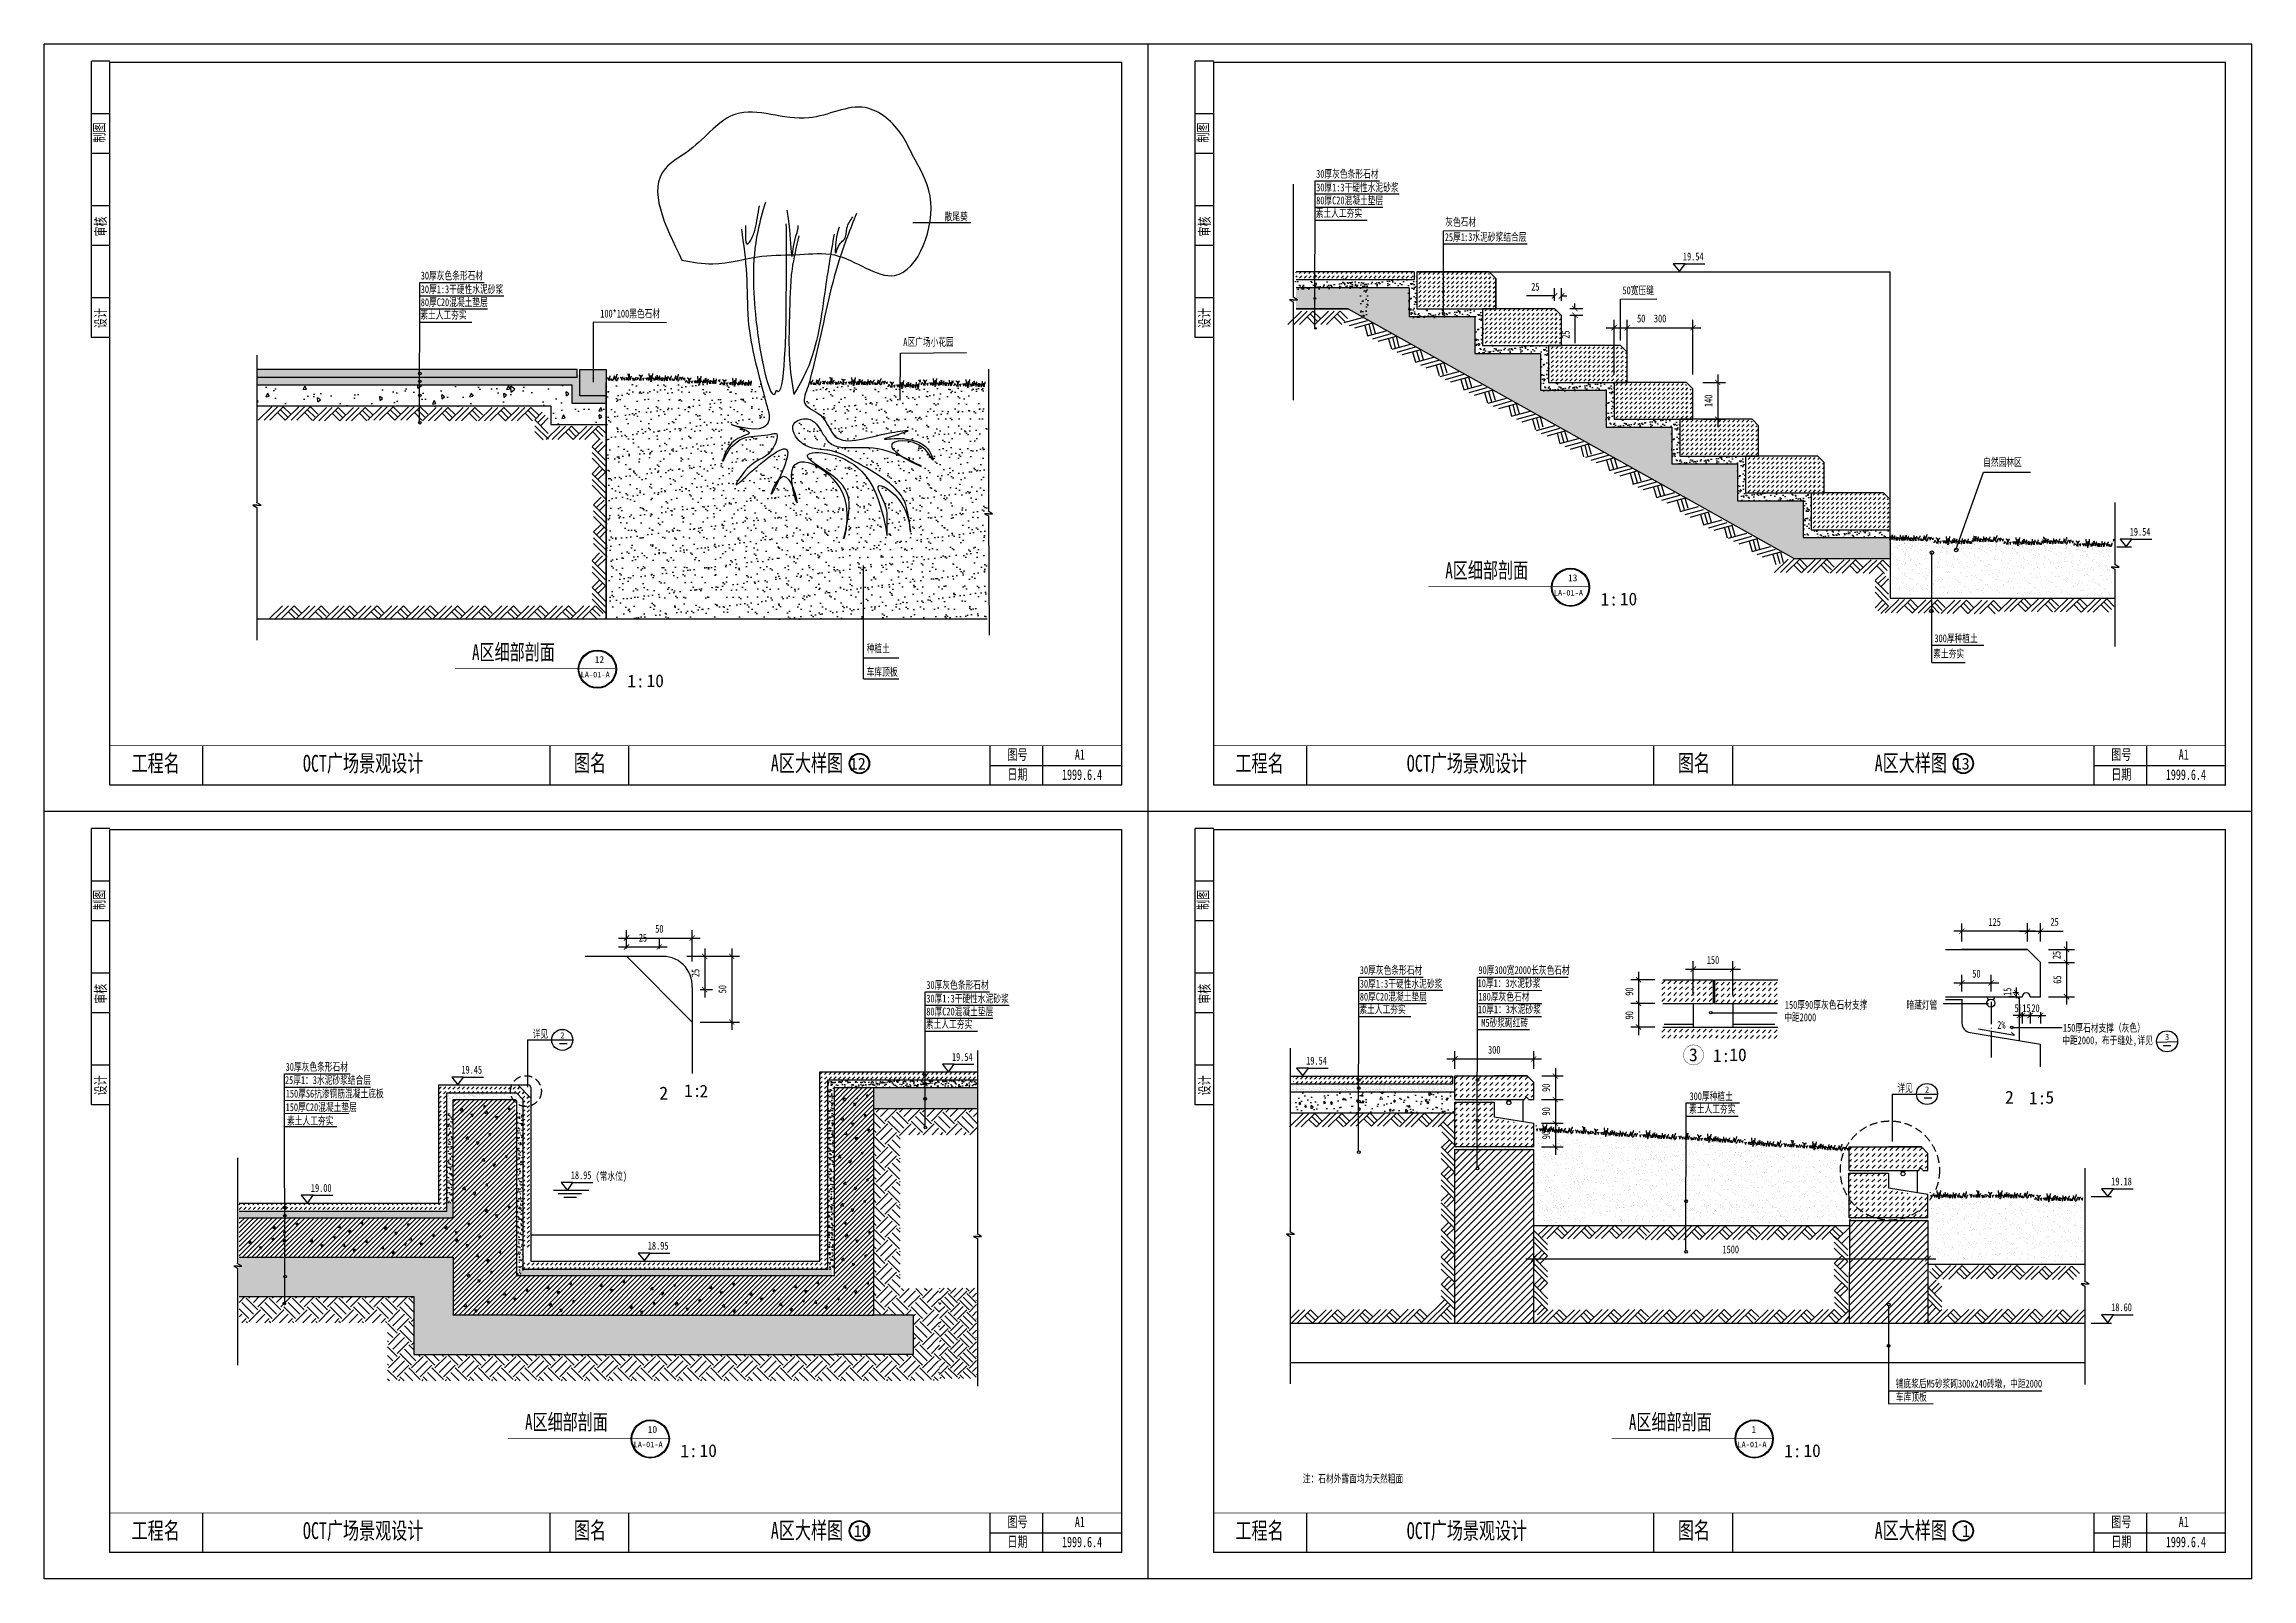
# Model space of a CAD drawing. Extents: x -2485 to 10115, y 1417 to 7253.
# Drawn here: x -2485 to 5915, y 1417 to 7253 of the extents above; entities that cross this region are included whole.
import ezdxf

# ---------------------------------------------------------------- set-up
doc = ezdxf.new("R2010")
doc.units = 0
doc.header["$MEASUREMENT"] = 0
doc.linetypes.add('DASHED', pattern=[0.75, 0.5, -0.25])
doc.layers.get('0').update_dxf_attribs({"linetype": 'CONTINUOUS'})
doc.layers.get('DEFPOINTS').update_dxf_attribs({"linetype": 'CONTINUOUS'})
for name, color, linetype in [('LEVEL', 2, 'CONTINUOUS'), ('STAIR', 140, 'CONTINUOUS'), ('TEST', 41, 'CONTINUOUS'), ('TEXT', 41, 'CONTINUOUS'), ('TK', 1, 'CONTINUOUS'), ('TREE', 3, 'CONTINUOUS')]:
    doc.layers.add(name, color=color, linetype=linetype)
doc.styles.add('HZ', font='simplex.shx', dxfattribs={"width": 0.7, "bigfont": 'hztxt.shx'})
doc.styles.add('STYLE1', font='SimSun.ttf', dxfattribs={"width": 0.7})
doc.styles.add('XREF1$0$STYLE3', font='SimSun.ttf', dxfattribs={"width": 0.7})
doc.dimstyles.new('STANDARD-1', dxfattribs={"dimscale": 0, "dimtxt": 450, "dimasz": 300, "dimexe": 300, "dimexo": 300, "dimgap": 200, "dimtad": 1, "dimdec": 0, "dimzin": 0, "dimtxsty": 'HZ', "dimcen": 300, "dimdle": 300, "dimclrd": 40, "dimclre": 40, "dimclrt": 41, "dimazin": 3, "dimtfac": 1, "dimtdec": 0, "dimtofl": 0, "dimtmove": 0, "dimatfit": 3, "dimtvp": 1.5, "dimtolj": 1, "dimtzin": 0})
pattern_1 = [(45, (-523.535, 2538.966), (2e-15, 17.67767), [12.5, -12.5])]
pattern_2 = [(37.5, (2733.24, 6380.288), (-0.9449, 28.90236), [0, -22.8, 0, -25.5, 0, -24.375]), (7.5, (2733.24, 6380.288), (26.54665, 42.3322), [0, -12.3, 0, -20.55, 0, -7.875]), (327.5, (2714.79, 6380.288), (46.71213, 0.0849), [0, -7.5, 0, -27, 0, -35.25]), (317.5, (2714.79, 6380.288), (45.0919, 13.1651), [0, -3.75, 0, -17.7, 0, -20.25])]
pattern_3 = [(45, (2733.241, 6380.288), (2e-15, 17.67767), [12.5, -12.5])]

msp = doc.modelspace()

# ---------------------------------------------------------------- texts
at = {"color": 41, "linetype": 'BYBLOCK', "char_height": 30, "attachment_point": 5, "style": 'XREF1$0$STYLE3'}
for s, insert in [('19.54', (3789.6, 6445)), ('19.54', (5489.7, 5398.3)), ('2%', (4961.8, 3522.7)), ('\\A1;15', (5057.3, 3586.7)), ('\\A1;20', (5092, 3586.7)), ('19.45', (-858.1, 3352.7)), ('19.54', (1008.4, 3401.3)), ('19.54', (2356.2, 3387)), ('\\A1;300', (3032.5, 3428.6)), ('18.95', (-441.9, 2951.6)), ('19.18', (5419.2, 2928)), ('19.00', (-1430.8, 2903.1)), ('18.95', (-148.8, 2683.5)), ('18.60', (5419.2, 2449.5))]:
    msp.add_mtext(s, dxfattribs=dict(at, insert=insert))
at = {"color": 41, "linetype": 'BYBLOCK', "char_height": 30, "attachment_point": 5, "rotation": 90, "style": 'XREF1$0$STYLE3'}
for s, insert in [('\\A1;25', (5172.3, 3788.9)), ('\\A1;15', (4985, 3649.2))]:
    msp.add_mtext(s, dxfattribs=dict(at, insert=insert))
at = {"layer": 'STAIR', "color": 41, "style": 'XREF1$0$STYLE3', "width": 0.7}
msp.add_text('5', height=30, dxfattribs=at).set_placement((5012.1, 3571.7))
at = {"layer": 'TEXT', "linetype": 'CONTINUOUS', "style": 'STYLE1', "width": 0.7}
for s, p in [('制图', (-2255.4, 6878.2)), ('制图', (1944.6, 6878.2)), ('审核', (-2250.2, 6521.1)), ('审核', (1949.8, 6521.1)), ('设计', (-2250.2, 6172.7)), ('设计', (1949.8, 6172.7)), ('制图', (-2255.4, 3960.5)), ('制图', (1944.6, 3960.5)), ('审核', (-2250.2, 3603.4)), ('审核', (1949.8, 3603.4)), ('设计', (-2250.2, 3255)), ('设计', (1949.8, 3255))]:
    msp.add_text(s, height=40, rotation=90, dxfattribs=at).set_placement(p)
for s, height, p in [('30厚灰色条形石材', 30, (2354.9, 6744.5)), ('30厚1:3干硬性水泥砂浆', 30, (2354.9, 6692.7)), ('80厚C20混凝土垫层', 30, (2354.9, 6643.4)), ('散尾葵', 30, (941, 6582.2)), ('素土人工夯实', 30, (2353.1, 6595.5)), ('灰色石材', 30, (2845.9, 6561.4)), ('25厚1', 30, (2844.3, 6503.8)), (':3水泥砂浆结合层', 30, (2917.7, 6504.5)), ('30厚灰色条形石材', 30, (-1052, 6357.5)), ('30厚1:3干硬性水泥砂浆', 30, (-1052, 6305.6)), ('50宽压缝', 30, (3520.3, 6301.5)), ('素土人工夯实', 30, (-1053.9, 6208.5)), ('80厚C20混凝土垫层', 30, (-1052, 6256.3)), ('100*100黑色石材', 30, (-369, 6213.1)), ('A区广场小花园', 30, (783.9, 6105.4)), ('自然园林区', 30, (4892.6, 5648.5)), ('A区细部剖面', 60, (2846.2, 5221.9)), ('A区细部剖面', 60, (-857, 4910.9)), ('种植土', 30, (644.5, 4939.8)), ('300厚种植土', 30, (4707.3, 4978.4)), ('车库顶板', 30, (644.5, 4850.7)), ('素土夯实', 30, (4702.4, 4920.1)), ('30厚灰色条形石材', 30, (2521, 3716.7)), ('30厚1:3干硬性水泥砂浆', 30, (2521, 3664.9)), ('10厚1：3水泥砂浆', 30, (2969.2, 3666.9)), ('90厚300宽2000长灰色石材', 30, (2972.3, 3716.7)), ('30厚灰色条形石材', 30, (871.5, 3660.3)), ('30厚1:3干硬性水泥砂浆', 30, (871.5, 3608.5)), ('80厚C20混凝土垫层', 30, (2521, 3615.5)), ('180厚灰色石材', 30, (2972.3, 3615.5)), ('150厚90厚灰色石材支撑', 30, (4138.3, 3584.6)), ('暗藏灯管', 30, (4601, 3584)), ('素土人工夯实', 30, (869.7, 3511.3)), ('80厚C20混凝土垫层', 30, (871.5, 3559.1)), ('素土人工夯实', 30, (2519.2, 3567.7)), ('10厚1：3水泥砂浆', 30, (2970.4, 3567.7)), ('M5砂浆砌红砖', 30, (2983, 3516.2)), ('中距2000', 30, (4135.7, 3537.2)), ('150厚石材支撑（灰色）', 30, (5196.3, 3497.1)), ('详见', 30, (-626.2, 3474.2)), ('中距2000，布于缝处,', 30, (5193.7, 3449.7)), ('详见', 30, (5479.8, 3450)), ('30厚灰色条形石材', 30, (-1566.1, 3348.9)), ('25厚1：3水泥砂浆结合层', 30, (-1568.8, 3298.5)), ('150厚S6抗渗钢筋混凝土底板', 30, (-1565.7, 3247.2)), ('详见', 30, (4566.4, 3268.5)), ('150厚C20混凝土垫层', 30, (-1566.1, 3195.3)), ('素土人工夯实', 30, (3773.6, 3189.2)), ('300厚种植土', 30, (3775.5, 3237.1)), ('素土人工夯实', 30, (-1560.9, 3143.9)), ('(常水位)', 30, (-387, 2933.4)), ('铺底浆后M5砂浆砌300x240砖墩，中距2000', 30, (4559.8, 2144.2)), ('车库顶板', 30, (4560.6, 2093.5)), ('A区细部剖面', 60, (-655.3, 1983.5)), ('A区细部剖面', 60, (3544.7, 1983.5)), ('注：石材外露面均为天然粗面', 30, (2303.9, 1782.9))]:
    msp.add_text(s, height=height, dxfattribs=at).set_placement(p)
at = {"layer": 'TEXT', "linetype": 'CONTINUOUS'}
for s, height, p in [('13', 26.44, (3312.8, 5210.1)), ('LA-01-A', 21.15, (3259.2, 5155.8)), ('1:', 48.39, (3437.2, 5117.7)), ('10', 48.39, (3510.4, 5118.7)), ('12', 26.44, (-390.4, 4899.1)), ('LA-01-A', 21.15, (-443.9, 4844.8)), ('1:', 48.39, (-266, 4806.6)), ('10', 48.39, (-192.8, 4807.6)), ('2', 23.3, (-521.1, 3471.7)), ('3', 23.3, (5584.8, 3466.3)), ('3', 49.4, (3773.1, 3384.9)), ('1:', 48.39, (3864.2, 3382.5)), ('10', 48.39, (3927, 3385.5)), ('1:', 48.39, (-50.1, 3249.2)), ('2', 48.4, (8.4, 3247.2)), ('2', 23.3, (4671.5, 3266)), ('1:', 48.39, (5066.9, 3221)), ('5', 48.4, (5129.7, 3224.1)), ('LA-01-A', 21.15, (-242.3, 1917.4)), ('10', 26.44, (-188.7, 1971.7)), ('LA-01-A', 21.15, (3957.7, 1917.4)), ('1', 26.4, (4011.3, 1971.7)), ('1:', 48.39, (-64.3, 1879.2)), ('10', 48.39, (8.9, 1880.2)), ('1:', 48.39, (4135.7, 1879.2)), ('10', 48.39, (4208.9, 1880.2))]:
    msp.add_text(s, height=height, dxfattribs=at).set_placement(p)
at = {"layer": 'TK', "linetype": 'CONTINUOUS', "style": 'STYLE1', "width": 0.7}
for s, height, p in [('工程名', 64, (-2152.2, 4486.1)), ('OCT广场景观设计', 64, (-1500.5, 4486.1)), ('图名', 64, (-469.1, 4487.3)), ('A区大样图', 64, (279.9, 4487.3)), ('图号', 40, (1180.2, 4531.5)), ('工程名', 64, (2047.8, 4486.1)), ('OCT广场景观设计', 64, (2699.5, 4486.1)), ('图名', 64, (3730.9, 4487.3)), ('A区大样图', 64, (4479.9, 4487.3)), ('图号', 40, (5380.2, 4531.5)), ('日期', 40, (1180.2, 4456.2)), ('日期', 40, (5380.2, 4456.2)), ('工程名', 64, (-2152.2, 1568.3)), ('OCT广场景观设计', 64, (-1500.5, 1568.3)), ('图名', 64, (-469.1, 1569.5)), ('A区大样图', 64, (279.9, 1569.5)), ('图号', 40, (1180.2, 1613.7)), ('工程名', 64, (2047.8, 1568.3)), ('OCT广场景观设计', 64, (2699.5, 1568.3)), ('图名', 64, (3730.9, 1569.5)), ('A区大样图', 64, (4479.9, 1569.5)), ('图号', 40, (5380.2, 1613.7)), ('日期', 40, (1180.2, 1538.4)), ('日期', 40, (5380.2, 1538.4))]:
    msp.add_text(s, height=height, dxfattribs=at).set_placement(p)
at = {"layer": 'TK', "linetype": 'CONTINUOUS'}
for s, height, p in [('12', 44.86, (580.2, 4494.2)), ('13', 44.86, (4780.3, 4494.2)), ('10', 44.86, (595.1, 1576.5)), ('1', 44.9, (4812.2, 1576.5))]:
    msp.add_text(s, height=height, dxfattribs=at).set_placement(p)
at = {"layer": 'TK', "linetype": 'CONTINUOUS', "width": 0.7}
for s, p in [('A1', (1436.7, 4531.5)), ('A1', (5636.7, 4531.5)), ('1999.6.4', (1387.9, 4454.9)), ('1999.6.4', (5587.9, 4454.9)), ('A1', (1436.7, 1613.7)), ('A1', (5636.7, 1613.7)), ('1999.6.4', (1387.9, 1537.2)), ('1999.6.4', (5587.9, 1537.2))]:
    msp.add_text(s, height=40, dxfattribs=at).set_placement(p)

# ---------------------------------------------------------------- blocks, each defined once
blk = doc.blocks.new('_ARCHTICK')
at = {"color": 0, "linetype": 'BYBLOCK', "const_width": 0.15}
blk.add_lwpolyline([(-0.5, -0.5), (0.5, 0.5)], dxfattribs=at)
blk = doc.blocks.new('*D0')
at = {"color": 40, "linetype": 'BYBLOCK'}
for p, q in [((-441.3, 3805.1), (-441.3, 3874.6)), ((-191.3, 3755.1), (-191.3, 3874.6)), ((-471.3, 3844.6), (-161.3, 3844.6))]:
    blk.add_line(p, q, dxfattribs=at)
at = {"layer": 'DEFPOINTS', "color": 0, "linetype": 'BYBLOCK'}
for p in [(-191.3, 3844.6), (-441.3, 3775.1), (-191.3, 3725.1)]:
    blk.add_point(p, dxfattribs=at)
at = {"color": 40, "linetype": 'BYBLOCK', "xscale": 20, "yscale": 20, "zscale": 20, "rotation": 180}
blk.add_blockref('_ARCHTICK', (-441.3, 3844.6), dxfattribs=at)
at = {"color": 40, "linetype": 'BYBLOCK', "xscale": 20, "yscale": 20, "zscale": 20}
blk.add_blockref('_ARCHTICK', (-191.3, 3844.6), dxfattribs=at)
at = {"color": 41, "linetype": 'BYBLOCK', "insert": (-316.3, 3879.6), "char_height": 30, "attachment_point": 5, "style": 'XREF1$0$STYLE3'}
blk.add_mtext('\\A1;50', dxfattribs=at)
blk = doc.blocks.new('*D1')
at = {"color": 40, "linetype": 'BYBLOCK'}
for p, q in [((-41.2, 3805.1), (-41.2, 3495.1)), ((-211.3, 3775.1), (-11.2, 3775.1)), ((-161.3, 3525.1), (-11.2, 3525.1))]:
    blk.add_line(p, q, dxfattribs=at)
at = {"layer": 'DEFPOINTS', "color": 0, "linetype": 'BYBLOCK'}
for p in [(-241.3, 3775.1), (-191.3, 3525.1), (-41.2, 3525.1)]:
    blk.add_point(p, dxfattribs=at)
at = {"color": 40, "linetype": 'BYBLOCK', "xscale": 20, "yscale": 20, "zscale": 20}
for p, rotation in [((-41.2, 3775.1), 90), ((-41.2, 3525.1), 270)]:
    blk.add_blockref('_ARCHTICK', p, dxfattribs=dict(at, rotation=rotation))
at = {"color": 41, "linetype": 'BYBLOCK', "insert": (-76.2, 3650.1), "char_height": 30, "attachment_point": 5, "rotation": 90, "style": 'XREF1$0$STYLE3'}
blk.add_mtext('\\A1;50', dxfattribs=at)
blk = doc.blocks.new('*D2')
at = {"color": 40, "linetype": 'BYBLOCK'}
for p, q in [((-471.3, 3810.6), (-286.3, 3810.6)), ((-441.3, 3805.1), (-441.3, 3840.6)), ((-316.3, 3805.1), (-316.3, 3840.6))]:
    blk.add_line(p, q, dxfattribs=at)
at = {"layer": 'DEFPOINTS', "color": 0, "linetype": 'BYBLOCK'}
for p in [(-316.3, 3810.6), (-441.3, 3775.1), (-316.3, 3775.1)]:
    blk.add_point(p, dxfattribs=at)
at = {"color": 40, "linetype": 'BYBLOCK', "xscale": 20, "yscale": 20, "zscale": 20, "rotation": 180}
blk.add_blockref('_ARCHTICK', (-441.3, 3810.6), dxfattribs=at)
at = {"color": 40, "linetype": 'BYBLOCK', "xscale": 20, "yscale": 20, "zscale": 20}
blk.add_blockref('_ARCHTICK', (-316.3, 3810.6), dxfattribs=at)
at = {"color": 41, "linetype": 'BYBLOCK', "insert": (-378.8, 3845.6), "char_height": 30, "attachment_point": 5, "style": 'XREF1$0$STYLE3'}
blk.add_mtext('\\A1;25', dxfattribs=at)
blk = doc.blocks.new('A$C238B2765')
at = {"layer": 'TEXT', "linetype": 'CONTINUOUS'}
h = blk.add_hatch(color=256, dxfattribs=at)
edge = h.paths.add_edge_path()
edge.add_arc((145, 145), 145, 90, 450)
edge = h.paths.add_edge_path(flags=16)
edge.add_arc((145, 145), 140, 90, 450)
blk.add_text('2', height=184, rotation=90, dxfattribs=at).set_placement((235, 79))
blk = doc.blocks.new('*D6')
at = {"color": 40, "linetype": 'BYBLOCK'}
for p, q in [((-143.7, 3805.1), (-143.7, 3618.4)), ((-161.2, 3775.1), (-113.7, 3775.1)), ((-161.2, 3648.4), (-113.7, 3648.4))]:
    blk.add_line(p, q, dxfattribs=at)
at = {"layer": 'DEFPOINTS', "color": 0, "linetype": 'BYBLOCK'}
for p in [(-191.2, 3775.1), (-191.2, 3648.4), (-143.7, 3648.4)]:
    blk.add_point(p, dxfattribs=at)
at = {"color": 40, "linetype": 'BYBLOCK', "xscale": 20, "yscale": 20, "zscale": 20}
for p, rotation in [((-143.7, 3775.1), 90), ((-143.7, 3648.4), 270)]:
    blk.add_blockref('_ARCHTICK', p, dxfattribs=dict(at, rotation=rotation))
at = {"color": 41, "linetype": 'BYBLOCK', "insert": (-178.7, 3711.7), "char_height": 30, "attachment_point": 5, "rotation": 90, "style": 'XREF1$0$STYLE3'}
blk.add_mtext('\\A1;25', dxfattribs=at)
blk = doc.blocks.new('DI')
at = {"layer": 'STAIR'}
for p, q in [((-51.9, -51), (0, 0)), ((-29.2, -51), (21.8, 0)), ((43.9, 0), (-7.2, -51)), ((73.4, -51), (124.4, 0)), ((146.5, 0), (95.4, -51)), ((21.8, -22.1), (50.4, -50.7)), ((32.8, -11.1), (61.4, -39.7)), ((72.5, -28.6), (43.9, 0)), ((50.6, -51), (102.6, 0)), ((125.2, -22.1), (153.8, -50.7)), ((136.2, -11.1), (164.8, -39.7)), ((175.8, -28.6), (147.2, 0))]:
    blk.add_line(p, q, dxfattribs=at)
blk = doc.blocks.new('*D14')
at = {"layer": 'DEFPOINTS', "color": 0, "linetype": 'CONTINUOUS'}
for p in [(3290.2, 6246.9), (3290.2, 6221.5), (3339.4, 6221.5)]:
    blk.add_point(p, dxfattribs=at)
at = {"layer": 'TEXT', "color": 40, "linetype": 'CONTINUOUS'}
for p, q in [((3320.2, 6246.9), (3369.4, 6246.9)), ((3320.2, 6221.5), (3369.4, 6221.5)), ((3339.4, 6246.9), (3339.4, 6266.9)), ((3339.4, 6221.5), (3339.4, 6115))]:
    blk.add_line(p, q, dxfattribs=at)
at = {"layer": 'TEXT', "color": 40, "linetype": 'CONTINUOUS', "xscale": 20, "yscale": 20, "zscale": 20}
for p, rotation in [((3339.4, 6246.9), 270), ((3339.4, 6221.5), 90)]:
    blk.add_blockref('_ARCHTICK', p, dxfattribs=dict(at, rotation=rotation))
at = {"layer": 'TEXT', "color": 41, "linetype": 'CONTINUOUS', "insert": (3304.4, 6148.2), "char_height": 30, "attachment_point": 5, "rotation": 90, "style": 'XREF1$0$STYLE3'}
blk.add_mtext('\\A1;25', dxfattribs=at)
blk = doc.blocks.new('*D15')
at = {"layer": 'DEFPOINTS', "color": 0, "linetype": 'CONTINUOUS'}
for p in [(3262.1, 6295.3), (3262.1, 6246.5), (3288.6, 6246.5)]:
    blk.add_point(p, dxfattribs=at)
at = {"layer": 'TEXT', "color": 40, "linetype": 'CONTINUOUS'}
for p, q in [((3262.1, 6276.5), (3262.1, 6325.3)), ((3288.6, 6276.5), (3288.6, 6325.3)), ((3262.1, 6295.3), (3155.6, 6295.3)), ((3288.6, 6295.3), (3308.6, 6295.3))]:
    blk.add_line(p, q, dxfattribs=at)
at = {"layer": 'TEXT', "color": 40, "linetype": 'CONTINUOUS', "xscale": 20, "yscale": 20, "zscale": 20}
blk.add_blockref('_ARCHTICK', (3262.1, 6295.3), dxfattribs=at)
at = {"layer": 'TEXT', "color": 40, "linetype": 'CONTINUOUS', "xscale": 20, "yscale": 20, "zscale": 20, "rotation": 180}
blk.add_blockref('_ARCHTICK', (3288.6, 6295.3), dxfattribs=at)
at = {"layer": 'TEXT', "color": 41, "linetype": 'CONTINUOUS', "insert": (3188.8, 6330.3), "char_height": 30, "attachment_point": 5, "style": 'XREF1$0$STYLE3'}
blk.add_mtext('\\A1;25', dxfattribs=at)
blk = doc.blocks.new('*D16')
at = {"layer": 'DEFPOINTS', "color": 0, "linetype": 'CONTINUOUS'}
for p in [(3538.3, 6174.3), (3488.3, 5966.4), (3538.3, 5966.4)]:
    blk.add_point(p, dxfattribs=at)
at = {"layer": 'TEXT', "color": 40, "linetype": 'CONTINUOUS'}
for p, q in [((3458.3, 6174.3), (3538.3, 6174.3)), ((3488.3, 5996.4), (3488.3, 6204.3)), ((3538.3, 5996.4), (3538.3, 6204.3)), ((3538.3, 6174.3), (3624.9, 6174.3))]:
    blk.add_line(p, q, dxfattribs=at)
at = {"layer": 'TEXT', "color": 40, "linetype": 'CONTINUOUS', "xscale": 20, "yscale": 20, "zscale": 20, "rotation": 180}
blk.add_blockref('_ARCHTICK', (3488.3, 6174.3), dxfattribs=at)
at = {"layer": 'TEXT', "color": 40, "linetype": 'CONTINUOUS', "xscale": 20, "yscale": 20, "zscale": 20}
blk.add_blockref('_ARCHTICK', (3538.3, 6174.3), dxfattribs=at)
at = {"layer": 'TEXT', "color": 41, "linetype": 'CONTINUOUS', "insert": (3591.6, 6209.3), "char_height": 30, "attachment_point": 5, "style": 'XREF1$0$STYLE3'}
blk.add_mtext('\\A1;50', dxfattribs=at)
blk = doc.blocks.new('*D17')
at = {"layer": 'DEFPOINTS', "color": 0, "linetype": 'CONTINUOUS'}
for p in [(3788.6, 6174.3), (3538.3, 5966.4), (3788.6, 5966.2)]:
    blk.add_point(p, dxfattribs=at)
at = {"layer": 'TEXT', "color": 40, "linetype": 'CONTINUOUS'}
for p, q in [((3508.3, 6174.3), (3818.6, 6174.3)), ((3538.3, 5996.4), (3538.3, 6204.3)), ((3788.6, 5996.2), (3788.6, 6204.3))]:
    blk.add_line(p, q, dxfattribs=at)
at = {"layer": 'TEXT', "color": 40, "linetype": 'CONTINUOUS', "xscale": 20, "yscale": 20, "zscale": 20, "rotation": 180}
blk.add_blockref('_ARCHTICK', (3538.3, 6174.3), dxfattribs=at)
at = {"layer": 'TEXT', "color": 40, "linetype": 'CONTINUOUS', "xscale": 20, "yscale": 20, "zscale": 20}
blk.add_blockref('_ARCHTICK', (3788.6, 6174.3), dxfattribs=at)
at = {"layer": 'TEXT', "color": 41, "linetype": 'CONTINUOUS', "insert": (3663.5, 6209.3), "char_height": 30, "attachment_point": 5, "style": 'XREF1$0$STYLE3'}
blk.add_mtext('\\A1;300', dxfattribs=at)
blk = doc.blocks.new('*D18')
at = {"layer": 'DEFPOINTS', "color": 0, "linetype": 'CONTINUOUS'}
for p in [(3796.5, 5966.5), (3796.5, 5826.3), (3882.6, 5826.3)]:
    blk.add_point(p, dxfattribs=at)
at = {"layer": 'TEXT', "color": 40, "linetype": 'CONTINUOUS'}
for p, q in [((3826.5, 5966.5), (3912.6, 5966.5)), ((3882.6, 5996.5), (3882.6, 5796.3)), ((3826.5, 5826.3), (3912.6, 5826.3))]:
    blk.add_line(p, q, dxfattribs=at)
at = {"layer": 'TEXT', "color": 40, "linetype": 'CONTINUOUS', "xscale": 20, "yscale": 20, "zscale": 20}
for p, rotation in [((3882.6, 5966.5), 90), ((3882.6, 5826.3), 270)]:
    blk.add_blockref('_ARCHTICK', p, dxfattribs=dict(at, rotation=rotation))
at = {"layer": 'TEXT', "color": 41, "linetype": 'CONTINUOUS', "insert": (3847.6, 5896.4), "char_height": 30, "attachment_point": 5, "rotation": 90, "style": 'XREF1$0$STYLE3'}
blk.add_mtext('\\A1;140', dxfattribs=at)
blk = doc.blocks.new('*D38')
at = {"layer": 'DEFPOINTS', "color": 0, "linetype": 'CONTINUOUS'}
for p in [(3939.8, 3735), (3789.8, 3604.8), (3939.8, 3604.8)]:
    blk.add_point(p, dxfattribs=at)
at = {"layer": 'TEXT', "color": 40, "linetype": 'CONTINUOUS'}
for p, q in [((3759.8, 3735), (3969.8, 3735)), ((3789.8, 3634.8), (3789.8, 3765)), ((3939.8, 3634.8), (3939.8, 3765))]:
    blk.add_line(p, q, dxfattribs=at)
at = {"layer": 'TEXT', "color": 40, "linetype": 'CONTINUOUS', "xscale": 20, "yscale": 20, "zscale": 20, "rotation": 180}
blk.add_blockref('_ARCHTICK', (3789.8, 3735), dxfattribs=at)
at = {"layer": 'TEXT', "color": 40, "linetype": 'CONTINUOUS', "xscale": 20, "yscale": 20, "zscale": 20}
blk.add_blockref('_ARCHTICK', (3939.8, 3735), dxfattribs=at)
at = {"layer": 'TEXT', "color": 41, "linetype": 'CONTINUOUS', "insert": (3864.8, 3770), "char_height": 30, "attachment_point": 5, "style": 'XREF1$0$STYLE3'}
blk.add_mtext('\\A1;150', dxfattribs=at)
blk = doc.blocks.new('*D39')
at = {"layer": 'DEFPOINTS', "color": 0, "linetype": 'CONTINUOUS'}
for p in [(4811.2, 3620.3), (4922.7, 3683.1), (4922.7, 3620.3)]:
    blk.add_point(p, dxfattribs=at)
at = {"layer": 'TEXT', "color": 40, "linetype": 'CONTINUOUS'}
for p, q in [((4811.2, 3650.3), (4811.2, 3713.1)), ((4922.7, 3650.3), (4922.7, 3713.1)), ((4781.2, 3683.1), (4952.7, 3683.1))]:
    blk.add_line(p, q, dxfattribs=at)
at = {"layer": 'TEXT', "color": 40, "linetype": 'CONTINUOUS', "xscale": 20, "yscale": 20, "zscale": 20, "rotation": 180}
blk.add_blockref('_ARCHTICK', (4811.2, 3683.1), dxfattribs=at)
at = {"layer": 'TEXT', "color": 40, "linetype": 'CONTINUOUS', "xscale": 20, "yscale": 20, "zscale": 20}
blk.add_blockref('_ARCHTICK', (4922.7, 3683.1), dxfattribs=at)
at = {"layer": 'TEXT', "color": 41, "linetype": 'CONTINUOUS', "insert": (4867, 3718.1), "char_height": 30, "attachment_point": 5, "style": 'XREF1$0$STYLE3'}
blk.add_mtext('\\A1;50', dxfattribs=at)
blk = doc.blocks.new('*D40')
at = {"layer": 'DEFPOINTS', "color": 0, "linetype": 'CONTINUOUS'}
for p in [(5111.2, 3760.5), (5111.2, 3630.5), (5209.8, 3630.5)]:
    blk.add_point(p, dxfattribs=at)
at = {"layer": 'TEXT', "color": 40, "linetype": 'CONTINUOUS'}
for p, q in [((5209.8, 3790.5), (5209.8, 3600.5)), ((5141.2, 3760.5), (5239.8, 3760.5)), ((5141.2, 3630.5), (5239.8, 3630.5))]:
    blk.add_line(p, q, dxfattribs=at)
at = {"layer": 'TEXT', "color": 40, "linetype": 'CONTINUOUS', "xscale": 20, "yscale": 20, "zscale": 20}
for p, rotation in [((5209.8, 3760.5), 90), ((5209.8, 3630.5), 270)]:
    blk.add_blockref('_ARCHTICK', p, dxfattribs=dict(at, rotation=rotation))
at = {"layer": 'TEXT', "color": 41, "linetype": 'CONTINUOUS', "insert": (5174.8, 3695.5), "char_height": 30, "attachment_point": 5, "rotation": 90, "style": 'XREF1$0$STYLE3'}
blk.add_mtext('\\A1;65', dxfattribs=at)
blk = doc.blocks.new('*D41')
at = {"layer": 'DEFPOINTS', "color": 0, "linetype": 'CONTINUOUS'}
for p in [(3182.5, 2658.5), (4682.3, 2658.5), (4682.3, 2634.3)]:
    blk.add_point(p, dxfattribs=at)
at = {"layer": 'TEXT', "color": 40, "linetype": 'CONTINUOUS'}
for p, q in [((3152.5, 2634.3), (4712.3, 2634.3)), ((3182.5, 2628.5), (3182.5, 2604.3)), ((4682.3, 2628.5), (4682.3, 2604.3))]:
    blk.add_line(p, q, dxfattribs=at)
at = {"layer": 'TEXT', "color": 40, "linetype": 'CONTINUOUS', "xscale": 20, "yscale": 20, "zscale": 20, "rotation": 180}
blk.add_blockref('_ARCHTICK', (3182.5, 2634.3), dxfattribs=at)
at = {"layer": 'TEXT', "color": 40, "linetype": 'CONTINUOUS', "xscale": 20, "yscale": 20, "zscale": 20}
blk.add_blockref('_ARCHTICK', (4682.3, 2634.3), dxfattribs=at)
at = {"layer": 'TEXT', "color": 41, "linetype": 'CONTINUOUS', "insert": (3932.4, 2669.3), "char_height": 30, "attachment_point": 5, "style": 'XREF1$0$STYLE3'}
blk.add_mtext('\\A1;1500', dxfattribs=at)
blk = doc.blocks.new('*D33')
at = {"layer": 'DEFPOINTS', "color": 0, "linetype": 'CONTINUOUS'}
for p in [(3182.5, 3149.3), (3182.5, 3059.3), (3264.9, 3059.3)]:
    blk.add_point(p, dxfattribs=at)
at = {"layer": 'TEXT', "color": 40, "linetype": 'CONTINUOUS'}
for p, q in [((3212.5, 3149.3), (3294.9, 3149.3)), ((3264.9, 3179.3), (3264.9, 3029.3)), ((3212.5, 3059.3), (3294.9, 3059.3))]:
    blk.add_line(p, q, dxfattribs=at)
at = {"layer": 'TEXT', "color": 40, "linetype": 'CONTINUOUS', "xscale": 20, "yscale": 20, "zscale": 20}
for p, rotation in [((3264.9, 3149.3), 90), ((3264.9, 3059.3), 270)]:
    blk.add_blockref('_ARCHTICK', p, dxfattribs=dict(at, rotation=rotation))
at = {"layer": 'TEXT', "color": 41, "linetype": 'CONTINUOUS', "insert": (3229.9, 3104.3), "char_height": 30, "attachment_point": 5, "rotation": 90, "style": 'XREF1$0$STYLE3'}
blk.add_mtext('\\A1;90', dxfattribs=at)
blk = doc.blocks.new('*D34')
at = {"layer": 'DEFPOINTS', "color": 0, "linetype": 'CONTINUOUS'}
for p in [(3182.5, 3239.3), (3182.5, 3149.3), (3264.9, 3149.3)]:
    blk.add_point(p, dxfattribs=at)
at = {"layer": 'TEXT', "color": 40, "linetype": 'CONTINUOUS'}
for p, q in [((3212.5, 3239.3), (3294.9, 3239.3)), ((3264.9, 3269.3), (3264.9, 3119.3)), ((3212.5, 3149.3), (3294.9, 3149.3))]:
    blk.add_line(p, q, dxfattribs=at)
at = {"layer": 'TEXT', "color": 40, "linetype": 'CONTINUOUS', "xscale": 20, "yscale": 20, "zscale": 20}
for p, rotation in [((3264.9, 3239.3), 90), ((3264.9, 3149.3), 270)]:
    blk.add_blockref('_ARCHTICK', p, dxfattribs=dict(at, rotation=rotation))
at = {"layer": 'TEXT', "color": 41, "linetype": 'CONTINUOUS', "insert": (3229.9, 3194.3), "char_height": 30, "attachment_point": 5, "rotation": 90, "style": 'XREF1$0$STYLE3'}
blk.add_mtext('\\A1;90', dxfattribs=at)
blk = doc.blocks.new('*D35')
at = {"layer": 'DEFPOINTS', "color": 0, "linetype": 'CONTINUOUS'}
for p in [(3183, 3329.2), (3182.5, 3239.3), (3264.9, 3239.3)]:
    blk.add_point(p, dxfattribs=at)
at = {"layer": 'TEXT', "color": 40, "linetype": 'CONTINUOUS'}
for p, q in [((3213, 3329.2), (3294.9, 3329.2)), ((3264.9, 3359.2), (3264.9, 3209.3)), ((3212.5, 3239.3), (3294.9, 3239.3))]:
    blk.add_line(p, q, dxfattribs=at)
at = {"layer": 'TEXT', "color": 40, "linetype": 'CONTINUOUS', "xscale": 20, "yscale": 20, "zscale": 20}
for p, rotation in [((3264.9, 3329.2), 90), ((3264.9, 3239.3), 270)]:
    blk.add_blockref('_ARCHTICK', p, dxfattribs=dict(at, rotation=rotation))
at = {"layer": 'TEXT', "color": 41, "linetype": 'CONTINUOUS', "insert": (3229.9, 3284.3), "char_height": 30, "attachment_point": 5, "rotation": 90, "style": 'XREF1$0$STYLE3'}
blk.add_mtext('\\A1;90', dxfattribs=at)
blk = doc.blocks.new('*D36')
at = {"layer": 'DEFPOINTS', "color": 0, "linetype": 'CONTINUOUS'}
for p in [(3673.5, 3604.8), (3581.6, 3514.8), (3673.5, 3514.8)]:
    blk.add_point(p, dxfattribs=at)
at = {"layer": 'TEXT', "color": 40, "linetype": 'CONTINUOUS'}
for p, q in [((3581.6, 3634.8), (3581.6, 3484.8)), ((3643.5, 3604.8), (3551.6, 3604.8)), ((3643.5, 3514.8), (3551.6, 3514.8))]:
    blk.add_line(p, q, dxfattribs=at)
at = {"layer": 'TEXT', "color": 40, "linetype": 'CONTINUOUS', "xscale": 20, "yscale": 20, "zscale": 20}
for p, rotation in [((3581.6, 3604.8), 90), ((3581.6, 3514.8), 270)]:
    blk.add_blockref('_ARCHTICK', p, dxfattribs=dict(at, rotation=rotation))
at = {"layer": 'TEXT', "color": 41, "linetype": 'CONTINUOUS', "insert": (3546.6, 3559.8), "char_height": 30, "attachment_point": 5, "rotation": 90, "style": 'XREF1$0$STYLE3'}
blk.add_mtext('\\A1;90', dxfattribs=at)
blk = doc.blocks.new('*D37')
at = {"layer": 'DEFPOINTS', "color": 0, "linetype": 'CONTINUOUS'}
for p in [(3673.5, 3694.8), (3581.6, 3604.8), (3673.5, 3604.8)]:
    blk.add_point(p, dxfattribs=at)
at = {"layer": 'TEXT', "color": 40, "linetype": 'CONTINUOUS'}
for p, q in [((3581.6, 3724.8), (3581.6, 3574.8)), ((3643.5, 3694.8), (3551.6, 3694.8)), ((3643.5, 3604.8), (3551.6, 3604.8))]:
    blk.add_line(p, q, dxfattribs=at)
at = {"layer": 'TEXT', "color": 40, "linetype": 'CONTINUOUS', "xscale": 20, "yscale": 20, "zscale": 20}
for p, rotation in [((3581.6, 3694.8), 90), ((3581.6, 3604.8), 270)]:
    blk.add_blockref('_ARCHTICK', p, dxfattribs=dict(at, rotation=rotation))
at = {"layer": 'TEXT', "color": 41, "linetype": 'CONTINUOUS', "insert": (3546.6, 3649.8), "char_height": 30, "attachment_point": 5, "rotation": 90, "style": 'XREF1$0$STYLE3'}
blk.add_mtext('\\A1;90', dxfattribs=at)
blk = doc.blocks.new('*D31')
at = {"layer": 'DEFPOINTS', "color": 0, "linetype": 'CONTINUOUS'}
for p in [(4811.6, 3879.4), (4811.6, 3810.5), (5061.2, 3810.5)]:
    blk.add_point(p, dxfattribs=at)
at = {"layer": 'TEXT', "color": 40, "linetype": 'CONTINUOUS'}
for p, q in [((5091.2, 3879.4), (4781.6, 3879.4)), ((4811.6, 3840.5), (4811.6, 3909.4)), ((5061.2, 3840.5), (5061.2, 3909.4))]:
    blk.add_line(p, q, dxfattribs=at)
at = {"layer": 'TEXT', "color": 40, "linetype": 'CONTINUOUS', "xscale": 20, "yscale": 20, "zscale": 20, "rotation": 180}
blk.add_blockref('_ARCHTICK', (4811.6, 3879.4), dxfattribs=at)
at = {"layer": 'TEXT', "color": 40, "linetype": 'CONTINUOUS', "xscale": 20, "yscale": 20, "zscale": 20}
blk.add_blockref('_ARCHTICK', (5061.2, 3879.4), dxfattribs=at)
at = {"layer": 'TEXT', "color": 41, "linetype": 'CONTINUOUS', "insert": (4936.4, 3914.4), "char_height": 30, "attachment_point": 5, "style": 'XREF1$0$STYLE3'}
blk.add_mtext('\\A1;125', dxfattribs=at)
blk = doc.blocks.new('*D32')
at = {"layer": 'DEFPOINTS', "color": 0, "linetype": 'CONTINUOUS'}
for p in [(5111.2, 3879.9), (5061.2, 3810.5), (5111.2, 3810.5)]:
    blk.add_point(p, dxfattribs=at)
at = {"layer": 'TEXT', "color": 40, "linetype": 'CONTINUOUS'}
for p, q in [((5031.2, 3879.9), (5111.2, 3879.9)), ((5061.2, 3840.5), (5061.2, 3909.9)), ((5111.2, 3840.5), (5111.2, 3909.9)), ((5111.2, 3879.9), (5197.7, 3879.9))]:
    blk.add_line(p, q, dxfattribs=at)
at = {"layer": 'TEXT', "color": 40, "linetype": 'CONTINUOUS', "xscale": 20, "yscale": 20, "zscale": 20, "rotation": 180}
blk.add_blockref('_ARCHTICK', (5061.2, 3879.9), dxfattribs=at)
at = {"layer": 'TEXT', "color": 40, "linetype": 'CONTINUOUS', "xscale": 20, "yscale": 20, "zscale": 20}
blk.add_blockref('_ARCHTICK', (5111.2, 3879.9), dxfattribs=at)
at = {"layer": 'TEXT', "color": 41, "linetype": 'CONTINUOUS', "insert": (5164.5, 3914.9), "char_height": 30, "attachment_point": 5, "style": 'XREF1$0$STYLE3'}
blk.add_mtext('\\A1;25', dxfattribs=at)

# ---------------------------------------------------------------- dimensions: what is measured, and where the dimension line sits
at = {"layer": 'TEXT', "linetype": 'CONTINUOUS'}
for base, p1, p2, text, picture, middle in [((3262.1, 6295.3), (3288.6, 6246.5), (3262.1, 6246.5), '25', '*D15', (3188.8, 6330.3)), ((3788.6, 6174.3), (3538.3, 5966.4), (3788.6, 5966.2), '300', '*D17', (3663.5, 6209.3)), ((4811.6, 3879.4), (5061.2, 3810.5), (4811.6, 3810.5), '125', '*D31', (4936.4, 3914.4)), ((5111.2, 3879.9), (5061.2, 3810.5), (5111.2, 3810.5), '25', '*D32', (5164.5, 3914.9)), ((4922.7, 3683.1), (4811.2, 3620.3), (4922.7, 3620.3), '50', '*D39', (4867, 3718.1))]:
    dim = msp.add_linear_dim(base=base, p1=p1, p2=p2, text=text, dimstyle='STANDARD-1', override={"dimscale": 1, "dimtxt": 30, "dimasz": 20, "dimexe": 30, "dimexo": 30, "dimgap": 20, "dimtxsty": 'XREF1$0$STYLE3', "dimblk1": 'ARCHTICK', "dimblk2": 'ARCHTICK', "dimsah": 1, "dimcen": 30, "dimdle": 30}, dxfattribs=at)
    dim.commit()
    dim.dimension.update_dxf_attribs({"geometry": picture, "text_midpoint": middle})
for base, p1, p2, text, picture, middle in [((3339.4, 6221.5), (3290.2, 6246.9), (3290.2, 6221.5), '25', '*D14', (3304.4, 6148.2)), ((5209.8, 3630.5), (5111.2, 3760.5), (5111.2, 3630.5), '65', '*D40', (5174.8, 3695.5))]:
    dim = msp.add_linear_dim(base=base, p1=p1, p2=p2, angle=90, text=text, dimstyle='STANDARD-1', override={"dimscale": 1, "dimtxt": 30, "dimasz": 20, "dimexe": 30, "dimexo": 30, "dimgap": 20, "dimtxsty": 'XREF1$0$STYLE3', "dimblk1": 'ARCHTICK', "dimblk2": 'ARCHTICK', "dimsah": 1, "dimcen": 30, "dimdle": 30}, dxfattribs=at)
    dim.commit()
    dim.dimension.update_dxf_attribs({"geometry": picture, "text_midpoint": middle})
for base, p1, p2, picture, middle in [((3538.3, 6174.3), (3488.3, 5966.4), (3538.3, 5966.4), '*D16', (3591.6, 6209.3)), ((3939.8, 3735), (3789.8, 3604.8), (3939.8, 3604.8), '*D38', (3864.8, 3770)), ((4682.3, 2634.3), (3182.5, 2658.5), (4682.3, 2658.5), '*D41', (3932.4, 2669.3))]:
    dim = msp.add_linear_dim(base=base, p1=p1, p2=p2, dimstyle='STANDARD-1', override={"dimscale": 1, "dimtxt": 30, "dimasz": 20, "dimexe": 30, "dimexo": 30, "dimgap": 20, "dimtxsty": 'XREF1$0$STYLE3', "dimblk1": 'ARCHTICK', "dimblk2": 'ARCHTICK', "dimsah": 1, "dimcen": 30, "dimdle": 30}, dxfattribs=at)
    dim.commit()
    dim.dimension.update_dxf_attribs({"geometry": picture, "text_midpoint": middle})
for base, p1, p2, picture, middle in [((3882.6, 5826.3), (3796.5, 5966.5), (3796.5, 5826.3), '*D18', (3847.6, 5896.4)), ((3581.6, 3604.8), (3673.5, 3694.8), (3673.5, 3604.8), '*D37', (3546.6, 3649.8)), ((3581.6, 3514.8), (3673.5, 3604.8), (3673.5, 3514.8), '*D36', (3546.6, 3559.8)), ((3264.9, 3239.3), (3183, 3329.2), (3182.5, 3239.3), '*D35', (3229.9, 3284.3)), ((3264.9, 3149.3), (3182.5, 3239.3), (3182.5, 3149.3), '*D34', (3229.9, 3194.3)), ((3264.9, 3059.3), (3182.5, 3149.3), (3182.5, 3059.3), '*D33', (3229.9, 3104.3))]:
    dim = msp.add_linear_dim(base=base, p1=p1, p2=p2, angle=90, dimstyle='STANDARD-1', override={"dimscale": 1, "dimtxt": 30, "dimasz": 20, "dimexe": 30, "dimexo": 30, "dimgap": 20, "dimtxsty": 'XREF1$0$STYLE3', "dimblk1": 'ARCHTICK', "dimblk2": 'ARCHTICK', "dimsah": 1, "dimcen": 30, "dimdle": 30}, dxfattribs=at)
    dim.commit()
    dim.dimension.update_dxf_attribs({"geometry": picture, "text_midpoint": middle})
for base, p2, text, picture, middle in [((-19.2, 3853.7), (-19.2, 3734.2), '50', '*D0', (-144.2, 3888.7)), ((-144.2, 3819.6), (-144.2, 3784.2), '25', '*D2', (-206.7, 3854.6))]:
    dim = msp.add_linear_dim(base=base, p1=(-269.2, 3784.2), p2=p2, text=text, dimstyle='STANDARD-1', override={"dimscale": 1, "dimtxt": 30, "dimasz": 20, "dimexe": 30, "dimexo": 30, "dimgap": 20, "dimtxsty": 'XREF1$0$STYLE3', "dimblk1": 'ARCHTICK', "dimblk2": 'ARCHTICK', "dimsah": 1, "dimcen": 30, "dimdle": 30}, dxfattribs=at)
    dim.commit()
    dim.dimension.update_dxf_attribs({"geometry": picture, "text_midpoint": middle, "insert": (172.1, 9)})
for base, p1, p2, text, picture, middle in [((130.9, 3534.2), (-69.2, 3784.2), (-19.2, 3534.2), '50', '*D1', (95.9, 3659.2)), ((28.4, 3657.4), (-19.1, 3784.2), (-19.1, 3657.4), '25', '*D6', (-6.6, 3720.8))]:
    dim = msp.add_linear_dim(base=base, p1=p1, p2=p2, angle=90, text=text, dimstyle='STANDARD-1', override={"dimscale": 1, "dimtxt": 30, "dimasz": 20, "dimexe": 30, "dimexo": 30, "dimgap": 20, "dimtxsty": 'XREF1$0$STYLE3', "dimblk1": 'ARCHTICK', "dimblk2": 'ARCHTICK', "dimsah": 1, "dimcen": 30, "dimdle": 30}, dxfattribs=at)
    dim.commit()
    dim.dimension.update_dxf_attribs({"geometry": picture, "text_midpoint": middle, "insert": (172.1, 9)})

# ---------------------------------------------------------------- hatches: boundary and pattern name
at = {"layer": 'STAIR'}
h = msp.add_hatch(dxfattribs=at)
h.set_pattern_fill('DASH', color=256, scale=100, angle=45, style=0)
h.set_pattern_definition(pattern_3)
h.paths.add_polyline_path([(2277, 6385.3), (2730.1, 6385.3), (2730.1, 6358), (2277, 6358)])
h = msp.add_hatch(dxfattribs=at)
h.set_pattern_fill('DASH', color=256, scale=100, angle=45, style=0)
h.set_pattern_definition([(45, (2480.845, 6518.584), (2e-15, 17.67767), [12.5, -12.5])])
h.paths.add_polyline_path([(3035.9, 6359.7), (3010.9, 6384.7), (2785.9, 6384.7), (2735.9, 6384.7), (2735.9, 6244.7), (3035.9, 6244.7)])
h = msp.add_hatch(dxfattribs=at)
h.set_pattern_fill('AR-SAND', color=256, scale=15, style=0)
h.set_pattern_definition([(37.5, (1298.743, 7044.56), (-0.9449, 28.90236), [0, -22.8, 0, -25.5, 0, -24.375]), (7.5, (1298.743, 7044.56), (26.54665, 42.3322), [0, -12.3, 0, -20.55, 0, -7.875]), (327.5, (1280.293, 7044.56), (46.71213, 0.0849), [0, -7.5, 0, -27, 0, -35.25]), (317.5, (1280.293, 7044.56), (45.0919, 13.1651), [0, -3.75, 0, -17.7, 0, -20.25])])
h.paths.add_polyline_path([(2553.8, 6350.7), (2273.8, 6350.7), (2273.8, 6321.2), (2274.3, 6320.7), (2523.3, 6320.7), (2523.8, 6320.2), (2523.8, 6210.7), (2553.8, 6210.7)])
h = msp.add_hatch(dxfattribs=at)
h.set_pattern_fill('AR-CONC', color=256, scale=10, style=0)
h.set_pattern_definition([(50, (2733.24, 6380.29), (71.726, -6.2752), [7.5, -82.5]), (355, (2733.24, 6380.29), (-13.8751, 75.2192), [6, -66]), (100.4514, (2739.22, 6379.765), (57.851, 68.944), [6.374, -70.1142]), (46.184, (2733.24, 6400.29), (106.724, -16.552), [11.25, -123.75]), (96.6356, (2742.13, 6398.91), (93.4663, 97.412), [9.561, -105.1713]), (351.184, (2733.24, 6400.29), (93.466, 97.412), [9, -99]), (21, (2743.24, 6395.29), (59.6907, -40.2619), [7.5, -82.5]), (326, (2743.24, 6395.29), (24.3315, 72.515), [6, -66]), (71.4514, (2748.215, 6391.93), (84.0223, 32.253), [6.374, -70.1142]), (37.5, (2733.24, 6380.288), (1.216, 33.2894), [0, -65.2, 0, -67, 0, -66.25]), (7.5, (2733.24, 6380.288), (26.30695, 39.4412), [0, -38.2, 0, -63.7, 0, -25.25]), (327.5, (2710.94, 6380.288), (53.38224, -2.2555), [0, -25, 0, -78, 0, -103.5]), (317.5, (2700.94, 6380.29), (58.3186, 10.0105), [0, -32.5, 0, -51.8, 0, -73.5])])
h.paths.add_polyline_path([(4173.1, 5296.4), (4538.3, 5296.4), (4538.3, 5376.4), (4208.3, 5376.4), (4208.3, 5515.9), (4207.8, 5516.4), (3958.3, 5516.4), (3958.3, 5655.9), (3957.8, 5656.4), (3708.3, 5656.4), (3708.3, 5795.9), (3707.8, 5796.4), (3458.3, 5796.4), (3458.3, 5935.9), (3457.8, 5936.4), (3208.3, 5936.4), (3208.3, 6075.9), (3207.8, 6076.4), (2958.3, 6076.4), (2958.3, 6216.4), (2708.3, 6216.4), (2708.3, 6246.4), (2708.3, 6326.4), (2278.3, 6326.4), (2278.3, 6246.4), (2476.1, 6246.4)])
h = msp.add_hatch(dxfattribs=at)
h.set_pattern_fill('AR-SAND', color=256, scale=15, style=0)
h.set_pattern_definition([(37.5, (1481.418, 7054.62), (-0.9449, 28.90236), [0, -22.8, 0, -25.5, 0, -24.375]), (7.5, (1481.418, 7054.62), (26.54665, 42.3322), [0, -12.3, 0, -20.55, 0, -7.875]), (327.5, (1462.968, 7054.62), (46.71213, 0.0849), [0, -7.5, 0, -27, 0, -35.25]), (317.5, (1462.968, 7054.62), (45.0919, 13.1651), [0, -3.75, 0, -17.7, 0, -20.25])])
h.paths.add_polyline_path([(2736.5, 6360.8), (2456.5, 6360.8), (2456.5, 6331.3), (2457, 6330.8), (2706, 6330.8), (2706.5, 6330.3), (2706.5, 6220.8), (2736.5, 6220.8)])
h = msp.add_hatch(dxfattribs=at)
h.set_pattern_fill('AR-SAND', color=256, scale=15, style=0)
h.set_pattern_definition([(37.5, (1737.45, 6936.77), (-0.9449, 28.90236), [0, -22.8, 0, -25.5, 0, -24.375]), (7.5, (1737.45, 6936.77), (26.54665, 42.3322), [0, -12.3, 0, -20.55, 0, -7.875]), (327.5, (1719, 6936.77), (46.71213, 0.0849), [0, -7.5, 0, -27, 0, -35.25]), (317.5, (1719, 6936.77), (45.0919, 13.1651), [0, -3.75, 0, -17.7, 0, -20.25])])
h.paths.add_polyline_path([(2992.6, 6242.9), (2712.6, 6242.9), (2712.6, 6213.4), (2713.1, 6212.9), (2962.1, 6212.9), (2962.6, 6212.4), (2962.6, 6102.9), (2992.6, 6102.9)])
h = msp.add_hatch(dxfattribs=at)
h.set_pattern_fill('DASH', color=256, scale=100, angle=45, style=0)
h.set_pattern_definition(pattern_3)
h.paths.add_polyline_path([(3038.3, 6246.4), (2988.3, 6246.4), (2988.3, 6106.4), (3288.3, 6106.4), (3288.3, 6221.4), (3263.3, 6246.4)])
h = msp.add_hatch(dxfattribs=at)
h.set_pattern_fill('AR-SAND', color=256, scale=15, style=0)
h.set_pattern_definition([(37.5, (1986.719, 6802.825), (-0.9449, 28.90236), [0, -22.8, 0, -25.5, 0, -24.375]), (7.5, (1986.72, 6802.825), (26.54665, 42.3322), [0, -12.3, 0, -20.55, 0, -7.875]), (327.5, (1968.269, 6802.825), (46.71213, 0.0849), [0, -7.5, 0, -27, 0, -35.25]), (317.5, (1968.27, 6802.825), (45.0919, 13.1651), [0, -3.75, 0, -17.7, 0, -20.25])])
h.paths.add_polyline_path([(3241.8, 6109), (2961.8, 6109), (2961.8, 6079.5), (2962.3, 6079), (3211.3, 6079), (3211.8, 6078.5), (3211.8, 5969), (3241.8, 5969)])
h = msp.add_hatch(dxfattribs=at)
h.set_pattern_fill('DASH', color=256, scale=100, angle=45, style=0)
h.set_pattern_definition([(45, (2983.828, 6235.664), (2e-15, 17.67767), [12.5, -12.5])])
h.paths.add_polyline_path([(3538.9, 6076.8), (3513.9, 6101.8), (3288.9, 6101.8), (3238.9, 6101.8), (3238.9, 5961.8), (3538.9, 5961.8)])
h = msp.add_hatch(dxfattribs=at)
h.set_pattern_fill('DASH', color=256, scale=75, angle=45, style=0)
h.set_pattern_definition([(45, (-151.603, 6013.6635), (9e-16, 13.25825), [9.375, -9.375])])
h.paths.add_polyline_path([(-346.6, 5965.6), (-346.6, 6015.6), (-446.6, 6015.6), (-446.6, 5915.6), (-346.6, 5915.6)])
h.paths.add_polyline_path([(-456.6, 6015.6), (-1676.6, 6015.6), (-1676.6, 5985.6), (-456.6, 5985.6)])
h = msp.add_hatch(dxfattribs=at)
h.set_pattern_fill('AR-SAND', color=256, scale=10, angle=45, style=0)
h.set_pattern_definition([(82.5, (-151.603, 6013.664), (-14.07013, 13.17927), [0, -15.2, 0, -17, 0, -16.25]), (52.5, (-151.603, 6013.664), (-7.44138, 32.4698), [0, -8.2, 0, -13.7, 0, -5.25]), (12.5, (-160.3, 6004.966), (21.9803, 22.06032), [0, -5, 0, -18, 0, -23.5]), (2.5, (-160.3, 6004.966), (15.0504, 27.46263), [0, -2.5, 0, -11.8, 0, -13.5])])
h.paths.add_polyline_path([(-476.6, 5955.6), (-476.6, 5886.6), (-476.6, 5885.6), (-346.6, 5885.6), (-346.6, 5915.6), (-446.6, 5915.6), (-446.6, 5995.6), (-456.6, 5995.6), (-456.6, 5985.6), (-1676.1, 5985.6), (-1676.1, 5955.6)])
h = msp.add_hatch(dxfattribs=at)
h.set_pattern_fill('AR-CONC', color=256, scale=20, angle=45, style=0)
h.set_pattern_definition([(95, (-151.6, 6013.66), (110.31, 92.561), [15, -165]), (40, (-151.6, 6013.66), (-125.998, 86.754), [12, -132]), (145.451, (-142.41, 6021.38), (-15.688, 179.315), [12.748, -140.228]), (91.184, (-179.89, 6041.95), (174.339, 127.523), [22.5, -247.5]), (141.636, (-165.36, 6052.57), (-5.58, 269.942), [19.122, -210.343]), (36.184, (-179.89, 6041.95), (-5.58, 269.942), [18, -198]), (66, (-158.67, 6049.02), (141.354, 27.4765), [15, -165]), (11, (-158.67, 6049.02), (-68.142, 136.962), [12, -132]), (116.451, (-146.9, 6051.31), (73.213, 164.438), [12.748, -140.228]), (82.5, (-151.603, 6013.664), (-45.3586, 48.798), [0, -130.4, 0, -134, 0, -132.5]), (52.5, (-151.6, 6013.66), (-18.5746, 92.982), [0, -76.4, 0, -127.4, 0, -50.5]), (12.5, (-183.14, 5982.127), (78.6836, 72.3042), [0, -50, 0, -156, 0, -207]), (2.5, (-197.28, 5967.98), (68.318, 96.632), [0, -65, 0, -103.6, 0, -147])])
h.paths.add_polyline_path([(-1676.1, 5955.6), (-1676.1, 5875.6), (-556.6, 5875.6), (-556.6, 5806.1, 0.414214), (-556.1, 5805.6), (-346.6, 5805.6), (-346.6, 5885.6), (-476.6, 5885.6), (-476.6, 5886.6), (-476.6, 5955.6)])
h = msp.add_hatch(dxfattribs=at)
h.set_pattern_fill('AR-SAND', color=256, scale=15, style=0)
h.set_pattern_definition([(37.5, (2232.683, 6657.667), (-0.9449, 28.90236), [0, -22.8, 0, -25.5, 0, -24.375]), (7.5, (2232.683, 6657.667), (26.54665, 42.3322), [0, -12.3, 0, -20.55, 0, -7.875]), (327.5, (2214.233, 6657.667), (46.71213, 0.0849), [0, -7.5, 0, -27, 0, -35.25]), (317.5, (2214.233, 6657.667), (45.0919, 13.1651), [0, -3.75, 0, -17.7, 0, -20.25])])
h.paths.add_polyline_path([(3487.8, 5963.8), (3207.8, 5963.8), (3207.8, 5934.3), (3208.3, 5933.8), (3457.3, 5933.8), (3457.8, 5933.3), (3457.8, 5823.8), (3487.8, 5823.8)])
h = msp.add_hatch(dxfattribs=at)
h.set_pattern_fill('DASH', color=256, scale=100, angle=45, style=0)
h.set_pattern_definition([(45, (3230.429, 6096.016), (2e-15, 17.67767), [12.5, -12.5])])
h.paths.add_polyline_path([(3785.5, 5937.2), (3760.5, 5962.2), (3535.5, 5962.2), (3485.5, 5962.2), (3485.5, 5822.2), (3785.5, 5822.2)])
h = msp.add_hatch(dxfattribs=at)
h.set_pattern_fill('AR-SAND', color=256, scale=15, style=0)
h.set_pattern_definition([(37.5, (2481.524, 6519.696), (-0.9449, 28.90236), [0, -22.8, 0, -25.5, 0, -24.375]), (7.5, (2481.524, 6519.696), (26.54665, 42.3322), [0, -12.3, 0, -20.55, 0, -7.875]), (327.5, (2463.074, 6519.696), (46.71213, 0.0849), [0, -7.5, 0, -27, 0, -35.25]), (317.5, (2463.074, 6519.696), (45.0919, 13.1651), [0, -3.75, 0, -17.7, 0, -20.25])])
h.paths.add_polyline_path([(3736.6, 5825.8), (3456.6, 5825.8), (3456.6, 5796.3), (3457.1, 5795.8), (3706.1, 5795.8), (3706.6, 5795.3), (3706.6, 5685.8), (3736.6, 5685.8)])
h = msp.add_hatch(dxfattribs=at)
h.set_pattern_fill('DASH', color=256, scale=100, angle=45, style=0)
h.set_pattern_definition([(45, (3479.655, 5956.368), (2e-15, 17.67767), [12.5, -12.5])])
h.paths.add_polyline_path([(4034.8, 5797.5), (4009.8, 5822.5), (3784.8, 5822.5), (3734.8, 5822.5), (3734.8, 5682.5), (4034.8, 5682.5)])
h = msp.add_hatch(dxfattribs=at)
h.set_pattern_fill('AR-SAND', color=256, scale=15, style=0)
h.set_pattern_definition(pattern_2)
h.paths.add_polyline_path([(3988.3, 5686.4), (3708.3, 5686.4), (3708.3, 5656.9), (3708.8, 5656.4), (3957.8, 5656.4), (3958.3, 5655.9), (3958.3, 5546.4), (3988.3, 5546.4)])
h = msp.add_hatch(dxfattribs=at)
h.set_pattern_fill('DASH', color=256, scale=100, angle=45, style=0)
h.set_pattern_definition([(45, (3733.86, 5814.456), (2e-15, 17.67767), [12.5, -12.5])])
h.paths.add_polyline_path([(4289, 5655.6), (4264, 5680.6), (4039, 5680.6), (3989, 5680.6), (3989, 5540.6), (4289, 5540.6)])
h = msp.add_hatch(dxfattribs=at)
h.set_pattern_fill('AR-SAND', color=256, scale=15, style=0)
h.set_pattern_definition(pattern_2)
h.paths.add_polyline_path([(4238.3, 5546.4), (3958.3, 5546.4), (3958.3, 5516.9), (3958.8, 5516.4), (4208.3, 5516.4), (4208.3, 5406.4), (4238.3, 5406.4)])
h.paths.add_polyline_path([(4538.3, 5406.4), (4208.3, 5406.4), (4208.3, 5376.9), (4208.8, 5376.4), (4538.3, 5376.4)])
h = msp.add_hatch(dxfattribs=at)
h.set_pattern_fill('DASH', color=256, scale=100, angle=45, style=0)
h.set_pattern_definition([(45, (3980.193, 5678.692), (2e-15, 17.67767), [12.5, -12.5])])
h.paths.add_polyline_path([(4535.3, 5519.8), (4510.3, 5544.8), (4285.3, 5544.8), (4235.3, 5544.8), (4235.3, 5404.8), (4535.3, 5404.8)])
h = msp.add_hatch(dxfattribs=at)
h.set_pattern_fill('AR-CONC', color=256, scale=10, style=0)
h.set_pattern_definition([(50, (-523.535, 2538.966), (71.726, -6.2752), [7.5, -82.5]), (355, (-523.535, 2538.966), (-13.875, 75.2192), [6, -66]), (100.4514, (-517.56, 2538.44), (57.851, 68.944), [6.374, -70.1142]), (46.184, (-523.535, 2558.97), (106.724, -16.552), [11.25, -123.75]), (96.6356, (-514.64, 2557.59), (93.466, 97.412), [9.561, -105.171]), (351.184, (-523.54, 2558.97), (93.466, 97.412), [9, -99]), (21, (-513.535, 2553.966), (59.6907, -40.2619), [7.5, -82.5]), (326, (-513.535, 2553.966), (24.3315, 72.515), [6, -66]), (71.4514, (-508.56, 2550.61), (84.0223, 32.253), [6.374, -70.1142]), (37.5, (-523.535, 2538.966), (1.216, 33.2894), [0, -65.2, 0, -67, 0, -66.25]), (7.5, (-523.535, 2538.966), (26.30695, 39.4412), [0, -38.2, 0, -63.7, 0, -25.25]), (327.5, (-545.835, 2538.966), (53.38224, -2.2555), [0, -25, 0, -78, 0, -103.5]), (317.5, (-555.835, 2538.966), (58.3186, 10.0105), [0, -32.5, 0, -51.8, 0, -73.5])])
h.paths.add_polyline_path([(-928.8, 2420), (-928.8, 2640), (-1743.3, 2640), (-1743.3, 2490), (-1078.3, 2490), (-1078.3, 2270), (-687.8, 2270), (521.2, 2270), (821.7, 2270.5), (821.7, 2420.5), (671.7, 2420.5), (671.2, 2420), (-687.8, 2420)])
h.paths.add_polyline_path([(671.7, 3285), (671.7, 3205), (1066.7, 3205), (1066.7, 3285)])
h = msp.add_hatch(dxfattribs=at)
h.set_pattern_fill('ANSI31', color=256, scale=100, style=0)
h.set_pattern_definition([(45, (-523.535, 2538.966), (-8.83883, 8.83883), [])])
h.paths.add_polyline_path([(-688.3, 3189.5), (-688.8, 3190), (-927.8, 3190), (-928.3, 3189.5), (-928.3, 2790), (-1743.3, 2790), (-1743.3, 2640), (-928.8, 2640), (-928.8, 2420.5), (-928.3, 2420), (-687.8, 2420), (671.2, 2420), (671.7, 2420.5), (671.7, 3285), (522.2, 3285), (521.7, 3284.5), (521.7, 2570), (-688.3, 2570)])
at = {"layer": 'STAIR', "linetype": 'CONTINUOUS'}
h = msp.add_hatch(dxfattribs=at)
h.set_pattern_fill('DASH', color=256, scale=100, angle=45, style=0)
h.set_pattern_definition([(45, (-523.535, 2589.834), (2e-15, 17.67767), [12.5, -12.5])])
h.paths.add_polyline_path([(-688.3, 3265.9), (-663.3, 3240.9), (-663.4, 2676.8), (-633.6, 2676.2), (-633.3, 3245.9), (-683.3, 3295.9), (-983.3, 3295.9), (-983.3, 3236.1), (-953.3, 3236), (-953.3, 3265.4)])
h = msp.add_hatch(dxfattribs=at)
h.set_pattern_fill('DASH', color=256, scale=100, angle=45, style=0)
h.set_pattern_definition(pattern_1)
h.paths.add_polyline_path([(496.7, 3315), (1066.7, 3315), (1066.7, 3345), (466.7, 3345), (466.7, 2625), (496.7, 2625)])
at = {"layer": 'STAIR'}
h = msp.add_hatch(dxfattribs=at)
h.set_pattern_fill('AR-SAND', color=256, scale=10, style=0)
h.paths.add_polyline_path([(520.3, 2594.2), (497, 2594.2), (497, 3312), (520.3, 3312)])
h = msp.add_hatch(dxfattribs=at)
h.set_pattern_fill('AR-SAND', color=256, scale=10, style=0)
h.paths.add_polyline_path([(867.3, 3312), (520.6, 3312), (520.6, 3285.2), (867.2, 3285.2)])
h.paths.add_polyline_path([(1065.7, 3312), (867.3, 3312), (867.2, 3285.2), (1065.7, 3285.2)])
at = {"layer": 'STAIR', "linetype": 'CONTINUOUS'}
h = msp.add_hatch(dxfattribs=at)
h.set_pattern_fill('DASH', color=256, scale=100, angle=45, style=0)
h.set_pattern_definition([(45, (-107860515.495, -19142270.618), (2e-15, 17.6776695297), [12.5, -12.5])])
h.paths.add_polyline_path([(2607.1, 3296.5), (2607.1, 3326.5), (2267.1, 3326.5), (2267.1, 3296.5)])
h = msp.add_hatch(dxfattribs=at)
h.set_pattern_fill('DASH', color=256, scale=100, angle=45, style=0)
h.set_pattern_definition([(45, (-107860248.553, -19142268.414), (2e-15, 17.6776695297), [12.5, -12.5])])
h.paths.add_polyline_path([(2874, 3298.7), (2874, 3328.7), (2534, 3328.7), (2534, 3298.7)])
at = {"layer": 'STAIR'}
h = msp.add_hatch(dxfattribs=at)
h.set_pattern_fill('DASH', color=256, scale=5, angle=45, style=0)
h.set_pattern_definition([(45, (45244.983, -14712.182), (2e-15, 22.4506403), [15.875, -15.875])])
h.paths.add_polyline_path([(3147.5, 3239.3, -1), (3162.5, 3239.3), (3182.5, 3239.3), (3182.5, 3304.3), (3157.5, 3329.3), (3032.5, 3329.3), (2882.5, 3329.3), (2882.5, 3239.3)])
h = msp.add_hatch(dxfattribs=at)
h.set_pattern_fill('EARTH', color=256, scale=250, angle=45, style=0)
h.set_pattern_definition([(45, (-523.535, 2538.966), (7e-15, 88.3883), [62.5, -62.5]), (45, (-540.11, 2555.54), (7e-15, 88.3883), [62.5, -62.5]), (45, (-556.68, 2572.11), (7e-15, 88.3883), [62.5, -62.5]), (135, (-556.68, 2583.16), (-88.3883, 7e-15), [62.5, -62.5]), (135, (-540.11, 2599.73), (-88.3883, 7e-15), [62.5, -62.5]), (135, (-523.535, 2616.306), (-88.3883, 7e-15), [62.5, -62.5])])
h.paths.add_polyline_path([(-687.8, 2170), (521.3, 2170), (821.7, 2170.5), (821.7, 2270.5), (521.2, 2270), (-687.8, 2270), (-1078.3, 2270), (-1078.3, 2170)])
h.paths.add_polyline_path([(-1743.3, 2490), (-1743.3, 2390), (-1178.3, 2390), (-1178.3, 2170.5), (-1177.8, 2170), (-1078.3, 2170), (-1078.3, 2489.5), (-1078.8, 2490)])
h.paths.add_polyline_path([(671.7, 2420.5), (821.7, 2420.5), (821.7, 2170.5), (921.2, 2170.7), (921.7, 2171.2), (921.7, 2520), (921.2, 2520.5), (771.7, 2520.5), (771.7, 3105), (1066.7, 3105), (1066.7, 3205), (672.2, 3205), (671.7, 3204.5)])
h = msp.add_hatch(dxfattribs=at)
h.set_pattern_fill('AR-SAND', color=256, scale=10, style=0)
h.paths.add_polyline_path([(-684.6, 3192.1), (-661.3, 3192.1), (-661.3, 2574.5), (-684.6, 2574.5)])
h = msp.add_hatch(dxfattribs=at)
h.set_pattern_fill('AR-CONC', color=256, scale=0.4, angle=45, style=0)
h.set_pattern_definition([(95, (45244.98, -14712.18), (56.03786, 47.02135), [7.62, -83.82]), (40, (45244.98, -14712.18), (-64.00716, 44.0708), [6.096, -67.056]), (145.451, (45249.65, -14708.264), (-7.96886, 91.0921), [6.476, -71.236]), (91.1842, (45230.61, -14697.81), (88.5641, 64.78137), [11.43, -125.73]), (141.6356, (45237.99, -14692.42), (-2.83446, 137.13057), [9.714, -106.854]), (36.184, (45230.61, -14697.81), (-2.83423, 137.13055), [9.144, -100.584]), (66, (45241.39, -14694.22), (71.80822, 13.95811), [7.62, -83.82]), (11, (45241.39, -14694.22), (-34.61597, 69.57648), [6.096, -67.056]), (116.4514, (45247.375, -14693.06), (37.19202, 83.53458), [6.476, -71.236]), (82.5, (45244.983, -14712.182), (-23.042188, 24.789365), [0, -66.2432, 0, -68.072, 0, -67.31]), (52.5, (45244.983, -14712.182), (-9.43589, 47.2348), [0, -38.8112, 0, -64.7192, 0, -25.654]), (12.5, (45228.962, -14728.203), (39.971145, 36.730478), [0, -25.4, 0, -79.248, 0, -105.156]), (2.5, (45221.78, -14735.387), (34.70556, 49.088957), [0, -33.02, 0, -52.6288, 0, -74.676])])
h.paths.add_polyline_path([(2269.6, 3268.6), (2882, 3268.6), (2882, 3189.3), (2269.6, 3189.3)])
h = msp.add_hatch(dxfattribs=at)
h.set_pattern_fill('DASH', color=256, scale=5, angle=45, style=0)
h.set_pattern_definition([(45, (45244.983, -14718.976), (2e-15, 22.4506403), [15.875, -15.875])])
h.paths.add_polyline_path([(3032.5, 3166.4), (3032.5, 3227.5), (2882.5, 3227.5), (2882.5, 3052.6), (3182.5, 3052.6), (3182.5, 3142.6)])
h = msp.add_hatch(dxfattribs=at)
h.set_pattern_fill('AR-SAND', color=256, scale=10, style=0)
h.paths.add_polyline_path([(-952.8, 3189.6), (-929.7, 3189.6), (-929.7, 2843.7), (-952.8, 2843.7)])
h = msp.add_hatch(dxfattribs=at)
h.set_pattern_fill('DASH', color=256, scale=5, angle=45, style=0)
h.set_pattern_definition([(45, (46744.983, -14982.182), (2e-15, 22.4506403), [15.875, -15.875])])
h.paths.add_polyline_path([(4647.5, 2969.3, -1), (4662.5, 2969.3), (4682.5, 2969.3), (4682.5, 3034.3), (4657.5, 3059.3), (4532.5, 3059.3), (4382.5, 3059.3), (4382.5, 2969.3)])
h = msp.add_hatch(dxfattribs=at)
h.set_pattern_fill('DASH', color=256, scale=5, angle=45, style=0)
h.set_pattern_definition([(45, (46743.74, -14989.625), (2e-15, 22.4506403), [15.875, -15.875])])
h.paths.add_polyline_path([(4531.2, 2895.8), (4531.2, 2956.8), (4381.2, 2956.8), (4381.2, 2781.9), (4681.2, 2781.9), (4681.2, 2871.9)])
at = {"layer": 'STAIR', "linetype": 'CONTINUOUS'}
h = msp.add_hatch(dxfattribs=at)
h.set_pattern_fill('DASH', color=256, scale=100, angle=45, style=0)
h.set_pattern_definition(pattern_1)
h.paths.add_polyline_path([(-953.3, 2845), (-1743.3, 2845), (-1743.3, 2815), (-953.8, 2815), (-953.3, 2815.5)])
at = {"layer": 'STAIR'}
h = msp.add_hatch(dxfattribs=at)
h.set_pattern_fill('AR-SAND', color=256, scale=10, style=0)
h.set_pattern_definition([(37.5, (-523.535, 2538.966), (-0.62993, 19.26824), [0, -15.2, 0, -17, 0, -16.25]), (7.5, (-523.535, 2538.966), (17.69777, 28.22146), [0, -8.2, 0, -13.7, 0, -5.25]), (327.5, (-535.835, 2538.966), (31.14142, 0.0566), [0, -5, 0, -18, 0, -23.5]), (317.5, (-535.835, 2538.966), (30.06127, 8.77676), [0, -2.5, 0, -11.8, 0, -13.5])])
h.paths.add_polyline_path([(-928.3, 2845), (-953.3, 2845), (-953.3, 2815), (-1743.3, 2815), (-1743.3, 2790), (-928.8, 2790), (-928.3, 2790.5)])
at = {"layer": 'STAIR', "linetype": 'CONTINUOUS'}
h = msp.add_hatch(dxfattribs=at)
h.set_pattern_fill('DASH', color=256, scale=100, angle=45, style=0)
h.set_pattern_definition(pattern_1)
h.paths.add_polyline_path([(-663.3, 2625), (-663.3, 2595.5), (-662.8, 2595), (496.2, 2595), (496.7, 2595.5), (496.7, 2625)])
at = {"layer": 'STAIR'}
h = msp.add_hatch(dxfattribs=at)
h.set_pattern_fill('AR-SAND', color=256, scale=10, style=0)
h.paths.add_polyline_path([(-676.9, 2597.8), (512.6, 2597.8), (512.6, 2569.2), (-676.9, 2569.2)])
h = msp.add_hatch(dxfattribs=at)
h.set_pattern_fill('EARTH', color=256, scale=200, angle=45, style=0)
h.paths.add_polyline_path([(1063, 2521.6), (921.7, 2521.6), (921.7, 2178.1), (1063, 2178.1)])
at = {"layer": 'TEXT', "linetype": 'CONTINUOUS'}
h = msp.add_hatch(color=256, dxfattribs=at)
edge = h.paths.add_edge_path()
edge.add_arc((3322.9, 5187.2), 72.5, 0, 360)
edge = h.paths.add_edge_path(flags=16)
edge.add_arc((3322.9, 5187.2), 70, 0, 360)
h = msp.add_hatch(color=256, dxfattribs=at)
edge = h.paths.add_edge_path()
edge.add_arc((-380.2, 4876.1), 72.5, 0, 360)
edge = h.paths.add_edge_path(flags=16)
edge.add_arc((-380.2, 4876.1), 70, 0, 360)
h = msp.add_hatch(color=256, dxfattribs=at)
edge = h.paths.add_edge_path()
edge.add_arc((3790.7, 3409), 38.9, 0, 360)
edge = h.paths.add_edge_path(flags=16)
edge.add_arc((3790.7, 3409), 37.5, 0, 360)
h = msp.add_hatch(color=256, dxfattribs=at)
edge = h.paths.add_edge_path()
edge.add_arc((-178.6, 1948.7), 72.5, 0, 360)
edge = h.paths.add_edge_path(flags=16)
edge.add_arc((-178.6, 1948.7), 70, 0, 360)
h = msp.add_hatch(color=256, dxfattribs=at)
edge = h.paths.add_edge_path()
edge.add_arc((4021.4, 1948.7), 72.5, 0, 360)
edge = h.paths.add_edge_path(flags=16)
edge.add_arc((4021.4, 1948.7), 70, 0, 360)
at = {"layer": 'TK', "linetype": 'CONTINUOUS'}
h = msp.add_hatch(color=256, dxfattribs=at)
edge = h.paths.add_edge_path(flags=16)
edge.add_arc((617.1, 4517.3), 36.2, 0, 360)
edge = h.paths.add_edge_path()
edge.add_arc((617.1, 4517.3), 38.6, 0, 360)
h = msp.add_hatch(color=256, dxfattribs=at)
edge = h.paths.add_edge_path(flags=16)
edge.add_arc((4817.1, 4517.3), 36.2, 0, 360)
edge = h.paths.add_edge_path()
edge.add_arc((4817.1, 4517.3), 38.6, 0, 360)
h = msp.add_hatch(color=256, dxfattribs=at)
edge = h.paths.add_edge_path(flags=16)
edge.add_arc((617.1, 1599.5), 36.2, 0, 360)
edge = h.paths.add_edge_path()
edge.add_arc((617.1, 1599.5), 38.6, 0, 360)
h = msp.add_hatch(color=256, dxfattribs=at)
edge = h.paths.add_edge_path(flags=16)
edge.add_arc((4817.1, 1599.5), 36.2, 0, 360)
edge = h.paths.add_edge_path()
edge.add_arc((4817.1, 1599.5), 38.6, 0, 360)
at = {"layer": 'TREE'}
h = msp.add_hatch(dxfattribs=at)
h.set_pattern_fill('AR-SAND', color=3, scale=30, style=0)
h.set_pattern_definition([(37.5, (-151.603, 6013.664), (-1.8898, 57.8047), [0, -45.6, 0, -51, 0, -48.75]), (7.5, (-151.6, 6013.66), (53.0933, 84.6644), [0, -24.6, 0, -41.1, 0, -15.75]), (327.5, (-188.503, 6013.664), (93.4243, 0.1698), [0, -15, 0, -54, 0, -70.5]), (317.5, (-188.5, 6013.66), (90.1838, 26.3303), [0, -7.5, 0, -35.4, 0, -40.5])])
edge = h.paths.add_edge_path()
edge.add_spline(control_points=[(564.8, 5404.8), (570.1, 5435.9), (582.7, 5603.5), (347, 5727.2), (358.7, 5591.3), (362.7, 5568.9)], knot_values=[1657.801998, 1657.801998, 1657.801998, 1657.801998, 1747.235114, 1973.017472, 2021.4733, 2021.4733, 2021.4733, 2021.4733], degree=3, periodic=0)
edge.add_spline(control_points=[(362.7, 5568.9), (373.3, 5543.4), (388.7, 5477.3), (369, 5533.6), (362.7, 5568.9)], knot_values=[1521.032507, 1521.032507, 1521.032507, 1521.032507, 1581.3969, 1657.801998, 1657.801998, 1657.801998, 1657.801998], degree=3, periodic=0)
edge.add_spline(control_points=[(362.7, 5568.9), (353.4, 5591.3), (335.9, 5619.2), (316.5, 5604.3), (311, 5598)], knot_values=[1445.890541, 1445.890541, 1445.890541, 1445.890541, 1498.776819, 1521.032507, 1521.032507, 1521.032507, 1521.032507], degree=3, periodic=0)
edge.add_spline(control_points=[(311, 5598), (294.1, 5560.6), (267, 5511.9), (297.1, 5581.9), (311, 5598)], knot_values=[1304.931586, 1304.931586, 1304.931586, 1304.931586, 1389.008497, 1445.890541, 1445.890541, 1445.890541, 1445.890541], degree=3, periodic=0)
edge.add_spline(control_points=[(311, 5598), (327.9, 5635.2), (382.3, 5776.4), (228.5, 5650.5), (122.9, 5549), (212.1, 5682.3), (278.8, 5673.9), (315.5, 5779.5), (251.2, 5760.2), (179.9, 5770.1), (122.2, 5719.9), (88.6, 5642.7), (116.8, 5762.1), (231.8, 5767.3), (168.2, 5793.2), (149.9, 5799.7)], knot_values=[292.628195, 292.628195, 292.628195, 292.628195, 376.372317, 552.99363, 608.573931, 696.822936, 808.46612, 864.776888, 881.312156, 980.131514, 1081.777827, 1103.663647, 1178.972275, 1255.437554, 1304.931586, 1304.931586, 1304.931586, 1304.931586], degree=3, periodic=0)
edge.add_spline(control_points=[(149.9, 5799.7), (134.6, 5803.9), (121.6, 5809.1), (141.7, 5802.6), (149.9, 5799.7)], knot_values=[227.447532, 227.447532, 227.447532, 227.447532, 270.524084, 292.628195, 292.628195, 292.628195, 292.628195], degree=3, periodic=0)
edge.add_spline(control_points=[(149.9, 5799.7), (177.6, 5792.1), (248.1, 5777.9), (280, 5827.6), (263.9, 5878.7), (254.6, 5915.8), (249.5, 5936.2)], knot_values=[0, 0, 0, 0, 78.129317, 110.759968, 163.357287, 227.447532, 227.447532, 227.447532, 227.447532], degree=3, periodic=0)
edge.add_spline(control_points=[(249.5, 5936.2), (246.8, 5946), (244.2, 5955.8), (241.5, 5965.6)], knot_values=[590.179099, 590.179099, 590.179099, 590.179099, 620.477468, 620.477468, 620.477468, 620.477468], degree=3, periodic=0)
edge.add_line((241.5, 5965.6), (-346.6, 5965.6))
edge.add_line((-346.6, 5965.6), (-346.6, 5065.6))
edge.add_line((-346.6, 5065.6), (1103.4, 5065.6))
edge.add_line((1103.4, 5065.6), (1103.4, 5965.6))
edge.add_line((1103.4, 5965.6), (425.9, 5965.6))
edge.add_spline(control_points=[(425.9, 5965.6), (424.8, 5961.3), (423.6, 5956.9), (422.5, 5952.5)], knot_values=[668.28391, 668.28391, 668.28391, 668.28391, 681.865731, 681.865731, 681.865731, 681.865731], degree=3, periodic=0)
edge.add_spline(control_points=[(422.5, 5952.5), (412.2, 5928), (390.4, 5876.3), (483.7, 5848.2), (526.7, 5706.1), (654.2, 5766.4), (849.6, 5791.6), (614.7, 5725.4), (862.4, 5784.3), (909.1, 5640.9), (853.5, 5757.9), (696.9, 5745.3), (761.3, 5695.6), (786.1, 5680.5)], knot_values=[0, 0, 0, 0, 67.157829, 141.503825, 228.58081, 450.706172, 513.961906, 604.671588, 759.945991, 818.718955, 878.02972, 999.642833, 1063.824797, 1063.824797, 1063.824797, 1063.824797], degree=3, periodic=0)
edge.add_spline(control_points=[(786.1, 5680.5), (814.5, 5663.1), (885.9, 5630), (825.9, 5662.7), (786.1, 5680.5)], knot_values=[1063.824797, 1063.824797, 1063.824797, 1063.824797, 1137.417702, 1229.726243, 1229.726243, 1229.726243, 1229.726243], degree=3, periodic=0)
edge.add_spline(control_points=[(786.1, 5680.5), (766.5, 5689.2), (679.4, 5724.9), (612.6, 5712.9), (504.5, 5720.3), (487.8, 5759.6), (481, 5766.2), (478, 5769.2)], knot_values=[1229.726243, 1229.726243, 1229.726243, 1229.726243, 1275.246366, 1416.693772, 1512.715502, 1528.304059, 1540.938668, 1540.938668, 1540.938668, 1540.938668], degree=3, periodic=0)
edge.add_spline(control_points=[(478, 5769.2), (462.7, 5796.5), (437.1, 5842.2), (341.3, 5812), (403.2, 5704.2), (508.7, 5719.4), (626.6, 5649.9), (736.3, 5590.1), (798.3, 5509.1), (807.6, 5432.6), (809.7, 5411.6)], knot_values=[3371.606403, 3371.606403, 3371.606403, 3371.606403, 3454.682036, 3510.469952, 3588.015419, 3707.130774, 3806.619604, 3992.215384, 4062.327696, 4138.416666, 4138.416666, 4138.416666, 4138.416666], degree=3, periodic=0)
edge.add_spline(control_points=[(809.7, 5411.6), (811, 5401.9), (811.4, 5391.7), (810.5, 5403.5), (809.7, 5411.6)], knot_values=[3306.642777, 3306.642777, 3306.642777, 3306.642777, 3342.291746, 3371.606403, 3371.606403, 3371.606403, 3371.606403], degree=3, periodic=0)
edge.add_spline(control_points=[(809.7, 5411.6), (806.8, 5432.5), (787, 5530), (651.3, 5610.6), (723.9, 5499.5), (722.9, 5446.6), (723.3, 5299.1), (711.4, 5701.5), (320.7, 5715.4), (547.3, 5606), (588.2, 5517.7), (570.5, 5429.4), (564.8, 5404.8)], knot_values=[2138.7784, 2138.7784, 2138.7784, 2138.7784, 2215.615191, 2327.546662, 2411.325033, 2461.506725, 2510.368816, 2763.108688, 2977.92957, 3122.06465, 3236.16385, 3306.642777, 3306.642777, 3306.642777, 3306.642777], degree=3, periodic=0)
edge.add_spline(control_points=[(564.8, 5404.8), (560.9, 5381.9), (552.3, 5356.8), (560.6, 5386.7), (564.8, 5404.8)], knot_values=[2021.4733, 2021.4733, 2021.4733, 2021.4733, 2087.182682, 2138.7784, 2138.7784, 2138.7784, 2138.7784], degree=3, periodic=0)

# ---------------------------------------------------------------- linework, layer by layer
for p, q in [((2728.3, 6386.4), (2728.3, 6356.4)), ((2738.3, 6386.4), (3013.3, 6386.4)), ((2738.3, 6386.4), (2738.3, 6246.4)), ((3038.3, 6361.4), (3038.3, 6246.4)), ((2476.1, 6246.4), (2278.3, 6246.4)), ((2738.3, 6246.4), (3038.3, 6246.4)), ((2988.3, 6246.4), (2988.3, 6106.4)), ((3263.3, 6246.4), (3038.3, 6246.4)), ((2988.3, 6106.4), (3288.3, 6106.4)), ((-476.6, 5886.6), (-476.6, 5885.6)), ((-346.6, 5915.6), (-346.6, 5065.6)), ((3738.3, 5686.4), (4038.3, 5686.4)), ((496.7, 3314.5), (497.2, 3315)), ((522.2, 3285), (521.7, 3284.5)), ((671.7, 3204.5), (672.2, 3205)), ((771.7, 3104.5), (772.2, 3105)), ((-953.8, 2815), (-953.3, 2815.5)), ((-928.8, 2790), (-928.3, 2790.5)), ((-634, 2658.3), (-634, 2658.3)), ((-688.3, 2570.5), (-687.8, 2570)), ((496.7, 2595.5), (496.2, 2595)), ((521.2, 2570), (521.7, 2570.5)), ((771.7, 2521), (772.2, 2520.5)), ((921.2, 2520.5), (921.7, 2520)), ((-1078.8, 2490), (-1078.3, 2489.5)), ((-928.3, 2420), (-928.8, 2420.5)), ((671.2, 2420), (671.7, 2420.5))]:
    msp.add_line(p, q)
at = {"color": 40, "linetype": 'BYBLOCK'}
for p, q in [((3758.6, 6417.3), (3834, 6417.3)), ((5401.7, 5341.1), (5456.6, 5341.4)), ((5458.7, 5370.5), (5534, 5370.5)), ((5141.2, 3810.5), (5239.8, 3810.5)), ((5209.8, 3840.5), (5209.8, 3760.5)), ((5141.2, 3760.5), (5239.8, 3760.5)), ((5209.8, 3760.5), (5209.8, 3674)), ((4922.6, 3631.1), (4922.6, 3628.5)), ((5011.2, 3630.5), (4990, 3630.5)), ((5026.5, 3645.6), (5005.5, 3645.6)), ((5020, 3625.1), (5020, 3665.6)), ((3859.1, 3569.4), (4109.5, 3569.4)), ((4741.1, 3604.3), (4912.4, 3604.3)), ((4922.7, 3611.2), (4922.7, 3525.7)), ((5041.2, 3559.2), (5006.4, 3559.2)), ((5071.2, 3559.2), (5006.4, 3559.2)), ((5031.2, 3600.5), (5031.2, 3557.4)), ((5041.2, 3572.3), (5041.2, 3529.2)), ((5041.2, 3572.3), (5041.2, 3529.2)), ((5041.2, 3559.2), (5061.2, 3559.2)), ((5071.2, 3572.3), (5071.2, 3529.2)), ((5071.2, 3572.3), (5071.2, 3529.2)), ((5071.2, 3559.2), (5111.1, 3559.2)), ((5111.2, 3572.3), (5111.2, 3529.2)), ((5111.2, 3559.2), (5131.2, 3559.2)), ((-646.5, 3466), (-473.6, 3466)), ((-646.5, 3466), (-646.5, 3286.2)), ((3679, 3526.2), (3789.8, 3526.2)), ((3939.8, 3526.2), (4100.5, 3526.2)), ((4875.1, 3508.6), (5012.2, 3484)), ((4922.6, 3512.4), (4922.6, 3509.7)), ((4922.7, 3500), (4922.7, 3399.5)), ((5012.2, 3484), (5000.5, 3494.6)), ((5004.7, 3513.5), (5193.6, 3512.8)), ((5553.8, 3458.1), (5632.3, 3460.6)), ((977.4, 3373.6), (1052.7, 3373.6)), ((2852.5, 3393.6), (3212.5, 3393.6)), ((2882.5, 3355.7), (2882.5, 3423.6)), ((3182.5, 3355.7), (3182.5, 3423.6)), ((-889.1, 3325), (-813.8, 3325)), ((2325.2, 3359.2), (2400.6, 3359.2)), ((3142.5, 3155.7), (3142.5, 3239.3)), ((4546, 3260.3), (4719, 3260.3)), ((4546, 3260.3), (4546, 3080.5)), ((4642.5, 2885.7), (4642.5, 2969.3)), ((-1461.8, 2875.4), (-1386.4, 2875.4)), ((-472.9, 2923.9), (-397.5, 2923.9)), ((5303.4, 2871), (5380.4, 2871)), ((5388.3, 2900.2), (5463.6, 2900.2)), ((4382.5, 2759.3), (3182.5, 2759.3)), ((-179.7, 2655.7), (-104.4, 2655.7)), ((5279.3, 2612.3), (4683.5, 2612)), ((5303.4, 2388.9), (5380.4, 2388.9)), ((5388.3, 2420.4), (5463.6, 2420.4))]:
    msp.add_line(p, q, dxfattribs=at)
for points in [[(3758.6, 6417.3), (3713.8, 6417.3), (3737.3, 6387.5)], [(5458.7, 5370.5), (5413.9, 5370.5), (5437.4, 5340.8)], [(977.4, 3373.6), (932.6, 3373.6), (956.1, 3343.8)], [(-889.1, 3325), (-933.9, 3325), (-910.4, 3295.2)], [(2325.2, 3359.2), (2280.4, 3359.2), (2304, 3329.5)], [(-1461.8, 2875.4), (-1506.6, 2875.4), (-1483, 2845.6)], [(-472.9, 2923.9), (-517.7, 2923.9), (-494.2, 2894.1)], [(5388.3, 2900.2), (5343.4, 2900.2), (5367, 2870.5)], [(-179.7, 2655.7), (-224.5, 2655.7), (-201, 2626)], [(5388.3, 2420.4), (5343.4, 2420.4), (5367, 2390.6)]]:
    msp.add_lwpolyline(points, close=True, dxfattribs=at)
msp.add_arc((-556.1, 5806.1), 0.5, 180, 270)
at = {"layer": 'DEFPOINTS', "color": 0, "linetype": 'BYBLOCK'}
for p in [(5111.2, 3760.5), (5209.8, 3760.5), (5020, 3630.5), (5031.2, 3630.5), (5041, 3645.6), (5041.2, 3630.5), (5041.2, 3630.5), (5041.2, 3630.5), (5071.2, 3630.5), (5071.2, 3630.5), (5111.2, 3630.5), (5031.2, 3587.4), (5041.2, 3559.2), (5071.2, 3559.2), (3182.5, 3393.6), (2882.5, 3344.9), (3182.5, 3344.9)]:
    msp.add_point(p, dxfattribs=at)
at = {"layer": 'LEVEL'}
for p, q in [((2728.3, 6386.4), (2278.3, 6386.4)), ((2728.3, 6386.4), (2728.3, 6356.4)), ((3013.3, 6386.4), (2738.3, 6386.4)), ((2738.3, 6386.4), (2738.3, 6246.4)), ((3013.3, 6386.4), (3038.3, 6361.4)), ((3013.3, 6386.4), (4538.3, 6386.4)), ((3038.3, 6361.4), (3013.3, 6386.4)), ((4538.3, 5521.4), (4538.3, 6386.4)), ((2728.3, 6356.4), (2278.3, 6356.4)), ((2708.3, 6326.4), (2278.3, 6326.4)), ((2708.3, 6326.4), (2708.3, 6246.4)), ((3038.3, 6246.4), (3038.3, 6361.4)), ((2278.3, 6246.4), (2476.1, 6246.4)), ((2476.1, 6246.4), (4173.1, 5296.4)), ((2708.3, 6246.4), (2708.3, 6216.4)), ((2708.3, 6216.4), (2958.3, 6216.4)), ((2738.3, 6246.4), (3038.3, 6246.4)), ((2958.3, 6216.4), (2958.3, 6076.4)), ((3038.3, 6246.4), (2988.3, 6246.4)), ((2988.3, 6246.4), (2988.3, 6106.4)), ((3263.3, 6246.4), (3038.3, 6246.4)), ((3263.3, 6246.4), (3288.3, 6221.4)), ((3288.3, 6221.4), (3263.3, 6246.4)), ((3288.3, 6106.4), (3288.3, 6221.4)), ((3288.3, 6106.4), (3288.3, 6221.4)), ((2958.3, 6076.4), (3207.8, 6076.4)), ((2988.3, 6106.4), (3288.3, 6106.4)), ((3207.8, 6076.4), (3208.3, 6075.9)), ((3208.3, 6075.9), (3208.3, 5936.9)), ((3238.3, 6106.4), (3238.3, 5966.4)), ((3288.3, 6106.4), (3238.3, 6106.4)), ((3238.3, 6106.4), (3238.3, 5966.4)), ((3513.3, 6106.4), (3288.3, 6106.4)), ((3513.3, 6106.4), (3288.3, 6106.4)), ((3513.3, 6106.4), (3538.3, 6081.4)), ((3538.3, 6081.4), (3513.3, 6106.4)), ((3538.3, 5966.4), (3538.3, 6081.4)), ((3538.3, 5966.4), (3538.3, 6081.4)), ((-456.6, 6015.6), (-1676.6, 6015.6)), ((-456.6, 5985.6), (-1676.6, 5985.6)), ((-456.6, 5985.6), (-456.6, 6015.6)), ((-446.6, 5915.6), (-446.6, 6015.6)), ((-446.6, 6015.6), (-346.6, 6015.6)), ((-346.6, 6015.6), (-346.6, 5915.6)), ((-346.6, 5065.6), (-346.6, 5965.6)), ((3238.3, 5966.4), (3538.3, 5966.4)), ((3238.3, 5966.4), (3538.3, 5966.4)), ((3488.3, 5966.4), (3488.3, 5826.4)), ((3538.3, 5966.4), (3488.3, 5966.4)), ((3488.3, 5966.4), (3488.3, 5826.4)), ((3763.3, 5966.4), (3538.3, 5966.4)), ((3763.3, 5966.4), (3538.3, 5966.4)), ((-476.6, 5955.6), (-1676.6, 5955.6)), ((-476.6, 5886.6), (-476.6, 5955.6)), ((-346.6, 5885.6), (-476.6, 5885.6)), ((-346.6, 5915.6), (-446.6, 5915.6)), ((3208.3, 5936.9), (3208.8, 5936.4)), ((3208.8, 5936.4), (3458.3, 5936.4)), ((3457.8, 5936.4), (3458.3, 5935.9)), ((3458.3, 5936.4), (3458.3, 5796.9)), ((-556.6, 5875.6), (-1676.6, 5875.6)), ((-556.6, 5875.6), (-556.6, 5806.1)), ((-346.6, 5805.6), (-556.1, 5805.6)), ((3458.3, 5796.9), (3458.8, 5796.4)), ((3458.8, 5796.4), (3707.8, 5796.4)), ((3488.3, 5826.4), (3788.3, 5826.4)), ((3488.3, 5826.4), (3788.3, 5826.4)), ((4013.3, 5826.4), (3788.3, 5826.4)), ((4013.3, 5826.4), (3788.3, 5826.4)), ((4013.3, 5826.4), (4038.3, 5801.4)), ((4038.3, 5801.4), (4013.3, 5826.4)), ((4038.3, 5686.4), (4038.3, 5801.4)), ((4038.3, 5686.4), (4038.3, 5801.4)), ((3738.3, 5686.4), (4038.3, 5686.4)), ((4038.3, 5686.4), (3988.3, 5686.4)), ((4263.3, 5686.4), (4038.3, 5686.4)), ((4263.3, 5686.4), (4038.3, 5686.4)), ((4263.3, 5686.4), (4288.3, 5661.4)), ((4288.3, 5661.4), (4263.3, 5686.4)), ((4288.3, 5546.4), (4288.3, 5661.4)), ((4288.3, 5546.4), (4288.3, 5661.4)), ((3988.3, 5546.4), (4288.3, 5546.4)), ((3988.3, 5546.4), (4288.3, 5546.4)), ((4238.3, 5546.4), (4238.3, 5406.4)), ((4513.3, 5546.4), (4288.3, 5546.4)), ((4513.3, 5546.4), (4538.3, 5521.4)), ((3958.8, 5516.4), (4207.8, 5516.4)), ((4207.8, 5516.4), (4208.3, 5515.9)), ((4208.3, 5515.9), (4208.3, 5376.9)), ((4538.3, 5376.4), (4538.3, 5521.4)), ((4208.3, 5376.9), (4208.8, 5376.4)), ((4208.8, 5376.4), (4538.3, 5376.4)), ((4238.3, 5406.4), (4538.3, 5406.4)), ((4538.3, 5376.4), (4538.3, 5146.4)), ((4173.1, 5296.4), (4538.3, 5296.4)), ((4538.3, 5146.4), (5394.1, 5146.4)), ((-346.6, 5065.6), (-1676.6, 5065.6)), ((1103.4, 5065.6), (-346.6, 5065.6)), ((4749.8, 3810.5), (5061.2, 3810.5)), ((5061.2, 3810.5), (4811.2, 3810.5)), ((5111.2, 3760.5), (5061.2, 3810.5)), ((5111.2, 3630.5), (5111.2, 3760.5)), ((3673.5, 3694.8), (3865.2, 3694.8)), ((3865.2, 3694.8), (3865.2, 3604.8)), ((3870.2, 3694.8), (4112, 3694.8)), ((3870.2, 3694.8), (3870.2, 3604.8)), ((4749.8, 3630.5), (5041.2, 3630.5)), ((4749.8, 3620.3), (4811.2, 3620.3)), ((4811.2, 3620.5), (4811.2, 3530.7)), ((4913, 3618.3), (4906.1, 3630.3)), ((4931.9, 3617.7), (4937.6, 3630.3)), ((5071.2, 3630.5), (5111.2, 3630.5)), ((3673.5, 3604.8), (3865.2, 3604.8)), ((3789.8, 3604.8), (3789.8, 3514.8)), ((3870.2, 3604.8), (4112, 3604.8)), ((3939.8, 3604.8), (3939.8, 3514.8)), ((-524.6, 3452), (-495.2, 3452)), ((3673.5, 3514.8), (4112, 3514.8)), ((4843.2, 3493.9), (5111.2, 3450.5)), ((5111.2, 3364.1), (5111.2, 3450.5)), ((5577.1, 3444.5), (5606.6, 3444.5)), ((2882.5, 3329.3), (3157.5, 3329.3)), ((2882.5, 3239.3), (2882.5, 3329.3)), ((3157.5, 3329.3), (3032.5, 3329.3)), ((3182.5, 3304.3), (3157.5, 3329.3)), ((3182.5, 3239.3), (3182.5, 3304.3)), ((2882.5, 3239.3), (3147.5, 3239.3)), ((2882.5, 3059.3), (2882.5, 3229.8)), ((2882.5, 3229.3), (3032.5, 3229.3)), ((3032.5, 3229.8), (3032.5, 3173.2)), ((3083.4, 3233.3), (3079.9, 3239.3)), ((3092.8, 3233), (3095.7, 3239.3)), ((3162.5, 3239.3), (3182.5, 3239.3)), ((4667.9, 3246.3), (4697.4, 3246.3)), ((3032.5, 3173.2), (3182.5, 3149.3)), ((3182.5, 3059.3), (3182.5, 3149.3)), ((3182.5, 3059.3), (2882.5, 3059.3)), ((2882.5, 2389.3), (2882.5, 3050.7)), ((2882.5, 3049.3), (3182.5, 3049.3)), ((3182.5, 2389.3), (3182.5, 3050)), ((4382.5, 2969.3), (4382.5, 3059.3)), ((4382.5, 3059.3), (4657.5, 3059.3)), ((4657.5, 3059.3), (4532.5, 3059.3)), ((4682.5, 3034.3), (4657.5, 3059.3)), ((4682.5, 2969.3), (4682.5, 3034.3)), ((4382.5, 2789.3), (4381.6, 2959.9)), ((4382.5, 2969.3), (4647.5, 2969.3)), ((4382.5, 2959.3), (4532.5, 2959.3)), ((4532.5, 2959.3), (4532.5, 2903.2)), ((4583.4, 2963.3), (4579.9, 2969.3)), ((4592.8, 2963), (4595.7, 2969.3)), ((4662.5, 2969.3), (4682.5, 2969.3)), ((4532.5, 2903.2), (4682.5, 2879.3)), ((4682.5, 2789.3), (4682.5, 2879.3)), ((4682.5, 2789.3), (4382.5, 2789.3)), ((4383.9, 2779.5), (4382.5, 2389.3)), ((4382.5, 2779.3), (4682.5, 2779.3)), ((4682.2, 2779.2), (4682.5, 2389.3)), ((2256, 2389.3), (5279.3, 2389.3)), ((2256, 2239.3), (5279.3, 2239.3))]:
    msp.add_line(p, q, dxfattribs=at)
at = {"layer": 'LEVEL', "color": 2}
for p, q in [((3763.3, 5966.4), (3788.3, 5941.4)), ((3788.3, 5941.4), (3763.3, 5966.4)), ((3788.3, 5826.4), (3788.3, 5941.4)), ((3788.3, 5826.4), (3788.3, 5941.4)), ((3707.8, 5796.4), (3708.3, 5795.9)), ((3738.3, 5826.4), (3738.3, 5686.4)), ((3788.3, 5826.4), (3738.3, 5826.4)), ((3738.3, 5826.4), (3738.3, 5686.4)), ((3708.3, 5795.9), (3708.3, 5656.9)), ((3708.3, 5656.9), (3708.8, 5656.4)), ((3708.8, 5656.4), (3957.8, 5656.4)), ((3957.8, 5656.4), (3958.3, 5655.9)), ((3958.3, 5655.9), (3958.3, 5516.9)), ((3988.3, 5686.4), (3988.3, 5546.4)), ((3988.3, 5686.4), (3988.3, 5546.4)), ((3958.3, 5516.9), (3958.8, 5516.4))]:
    msp.add_line(p, q, dxfattribs=at)
at = {"layer": 'LEVEL', "linetype": 'CONTINUOUS'}
for p, q in [((-426.1, 3784.2), (-142.5, 3784.2)), ((-269.2, 3784.2), (-19.2, 3534.2)), ((-19.1, 3665.2), (-19.2, 3338.6)), ((-983.3, 2845), (-983.3, 3295)), ((-983.3, 3295), (-643.3, 3295)), ((-683.3, 3295), (-633.3, 3245)), ((-633.3, 3285), (-633.1, 2625.4)), ((466.7, 2625), (466.7, 3345)), ((466.7, 3345), (1066.7, 3345)), ((496.7, 2595.5), (496.7, 3314.5)), ((497.2, 3315), (1066.7, 3315)), ((521.7, 2570.5), (521.7, 3284.5)), ((522.2, 3285), (1066.7, 3285)), ((671.7, 2420.5), (671.7, 3285)), ((2256, 3328.7), (2874, 3328.7)), ((2256, 3298.7), (2874, 3298.7)), ((2874, 3328.7), (2874, 3298.7)), ((-953.3, 2815.5), (-953.3, 3265)), ((-952.8, 3265), (-688.3, 3265)), ((-928.3, 2790.5), (-928.3, 3240)), ((-928.3, 3240), (-693.3, 3240)), ((-693.3, 3240), (-688.3, 3235)), ((-688.3, 3265), (-663.3, 3240)), ((-688.3, 3235), (-688.3, 2570.5)), ((-663.3, 3240), (-663.3, 2595.5)), ((672.2, 3205), (1066.7, 3205)), ((2256, 3268.7), (2882.5, 3268.7)), ((2256, 3188.7), (2882.5, 3188.7)), ((-546.7, 2894.2), (-412.2, 2894.2)), ((-529.4, 2882.6), (-440.6, 2882.6)), ((-508, 2868.8), (-460.1, 2868.8)), ((-1743.3, 2845), (-983.3, 2845)), ((-1743.3, 2815), (-953.8, 2815)), ((-1743.3, 2790), (-928.8, 2790)), ((-633.5, 2725.4), (466.9, 2724.6)), ((-1743.3, 2640), (-928.8, 2640)), ((-928.8, 2640), (-928.8, 2420.5)), ((-633.6, 2625.4), (466.8, 2624.6)), ((-687.8, 2570), (521.2, 2570)), ((-662.8, 2595), (496.2, 2595)), ((-1743.3, 2490), (-1078.8, 2490)), ((-1078.3, 2489.5), (-1078.3, 2270)), ((-687.8, 2420), (-928.3, 2420)), ((-687.8, 2420), (671.2, 2420)), ((671.7, 2420.5), (821.7, 2420.5)), ((821.7, 2420.5), (821.7, 2270.5)), ((-1078.3, 2270), (-687.8, 2270)), ((-687.8, 2270), (521.2, 2270)), ((821.7, 2270.5), (521.2, 2270))]:
    msp.add_line(p, q, dxfattribs=at)
for centre in [(-1055.4, 6000.6), (-1055.4, 5970.4), (-1055.4, 5917), (-1055.4, 5813.2), (3856.5, 3569.8), (5002.1, 3513.8), (866.2, 3332.2), (866.2, 3300.7), (2517.2, 3313.6), (2517.2, 3283.5), (2968.5, 3313.6), (867, 3242.1), (2517.2, 3231.7), (867.7, 3133.1), (2968.5, 3159.5), (2517.2, 3039), (2968.5, 2977), (3762.2, 2853.3), (-1569.8, 2828.6), (-1569.5, 2798), (-1570, 2702.2), (3762.2, 2660.6), (-1567.9, 2565.9), (-1571.1, 2463.7), (4533.4, 2459.9), (4532.9, 2302.6)]:
    msp.add_circle(centre, 5, dxfattribs=at)
at = {"layer": 'LEVEL'}
for centre, radius in [((4922, 3606), 15.3), ((3087.9, 3227.1), 7.67), ((4587.9, 2957.1), 7.67)]:
    msp.add_circle(centre, radius, dxfattribs=at)
at = {"layer": 'LEVEL', "linetype": 'DASHED', "ltscale": 60}
for centre, radius in [((-651.8, 3271.6), 58.6), ((4537.9, 2969.4), 188.5)]:
    msp.add_circle(centre, radius, dxfattribs=at)
at = {"layer": 'LEVEL', "linetype": 'CONTINUOUS'}
for centre, radius, start, end in [((-131.2, 3671.6), 112.3, 356.71207, 96.18916), ((-643.3, 3285), 10, 0, 90)]:
    msp.add_arc(centre, radius, start, end, dxfattribs=at)
at = {"layer": 'LEVEL'}
for centre, radius, start, end in [((5056.2, 3630.5), 15, 0, 180), ((4850.8, 3532.8), 39.6, 183.02699, 259.01198), ((3155, 3239.3), 7.5, 0, 180), ((4655, 2969.3), 7.5, 0, 180)]:
    msp.add_arc(centre, radius, start, end, dxfattribs=at)
at = {"layer": 'STAIR', "linetype": 'CONTINUOUS'}
for p, q in [((2267.7, 6720.3), (2267.7, 6290.3)), ((2253.4, 6280.8), (2267.7, 6272.7)), ((2267.7, 6280.8), (2253.4, 6280.8)), ((2284, 6280.8), (2266.9, 6290.7)), ((2267.7, 6280.8), (2284, 6280.8)), ((2267.7, 6272.7), (2267.7, 5898.3)), ((-1676.1, 6069.4), (-1676.1, 5508.6)), ((1107.9, 6016.9), (1107.5, 5476.5)), ((-1676.1, 5499.2), (-1690.4, 5499.2)), ((-1690.4, 5499.2), (-1676.1, 5491.1)), ((-1659.8, 5499.2), (-1676.9, 5509.1)), ((-1676.1, 5499.2), (-1659.8, 5499.2)), ((-1676.1, 5491.1), (-1676.1, 4985.7)), ((1093.1, 5467.1), (1107.5, 5459)), ((1107.5, 5467.1), (1093.1, 5467.1)), ((1123.7, 5467.1), (1106.7, 5477)), ((1107.5, 5467.1), (1123.7, 5467.1)), ((5394.1, 5510.3), (5394.1, 5273.3)), ((1107.5, 5459), (1110.6, 5005.6)), ((5379.8, 5263.9), (5394.1, 5255.8)), ((5394.1, 5263.9), (5379.8, 5263.9)), ((5410.3, 5263.9), (5393.3, 5273.8)), ((5394.1, 5263.9), (5410.3, 5263.9)), ((5394.1, 5255.8), (5394.1, 4962.5)), ((1065.7, 3426.2), (1065.7, 2728.4)), ((2256, 3434.4), (2256, 2736.6)), ((2265, 3279.4), (2265, 3279.4)), ((2265.4, 3277.3), (2265.4, 3277.3)), ((2265.5, 3296), (2265.5, 3296)), ((2265.7, 3295.3), (2265.7, 3295.3)), ((2266.1, 3293.7), (2266.1, 3293.7)), ((2267.6, 3293.5), (2267.6, 3293.5)), ((2269.4, 3278.8), (2269.4, 3278.8)), ((2276.9, 3290.5), (2276.9, 3290.5)), ((2278.5, 3286.8), (2278.5, 3286.8)), ((2279.1, 3292.6), (2279.1, 3292.6)), ((2279.5, 3280.9), (2279.5, 3280.9)), ((2280.7, 3278.2), (2280.7, 3278.2)), ((2281.6, 3280.3), (2281.6, 3280.3)), ((2281.7, 3287.5), (2281.7, 3287.5)), ((2282.9, 3279.4), (2282.9, 3279.4)), ((2283.2, 3278.3), (2283.2, 3278.3)), ((2283.6, 3295.3), (2283.6, 3295.3)), ((2284, 3293.7), (2284, 3293.7)), ((2287.8, 3291.8), (2287.8, 3291.8)), ((2293.1, 3293.5), (2293.1, 3293.5)), ((2295, 3278.8), (2295, 3278.8)), ((2297.6, 3290.5), (2297.6, 3290.5)), ((2300.2, 3280.9), (2300.2, 3280.9)), ((2301.4, 3278.2), (2301.4, 3278.2)), ((2302.4, 3287.5), (2302.4, 3287.5)), ((2303.9, 3278.3), (2303.9, 3278.3)), ((2304.7, 3292.6), (2304.7, 3292.6)), ((2307.1, 3280.3), (2307.1, 3280.3)), ((2308.4, 3279.4), (2308.4, 3279.4)), ((2308.5, 3291.8), (2308.5, 3291.8)), ((2309.5, 3293.7), (2309.5, 3293.7)), ((2311.6, 3277.3), (2311.6, 3277.3)), ((2311.7, 3296), (2311.7, 3296)), ((2313.8, 3293.5), (2313.8, 3293.5)), ((2315.6, 3278.8), (2315.6, 3278.8)), ((2324.7, 3286.8), (2324.7, 3286.8)), ((2325.4, 3292.6), (2325.4, 3292.6)), ((2327.8, 3280.3), (2327.8, 3280.3)), ((2329.1, 3279.4), (2329.1, 3279.4)), ((2329.8, 3295.3), (2329.8, 3295.3)), ((2330.2, 3293.7), (2330.2, 3293.7)), ((2340.3, 3290.5), (2340.3, 3290.5)), ((2342.9, 3280.9), (2342.9, 3280.9)), ((2344.1, 3278.2), (2344.1, 3278.2)), ((2345.2, 3287.5), (2345.2, 3287.5)), ((2346.6, 3278.3), (2346.6, 3278.3)), ((2351.3, 3291.8), (2351.3, 3291.8)), ((2354.4, 3277.3), (2354.4, 3277.3)), ((2354.5, 3296), (2354.5, 3296)), ((2356.5, 3293.5), (2356.5, 3293.5)), ((2358.4, 3278.8), (2358.4, 3278.8)), ((2367.5, 3286.8), (2367.5, 3286.8)), ((2368.1, 3292.6), (2368.1, 3292.6)), ((2370.6, 3280.3), (2370.6, 3280.3)), ((2371.9, 3279.4), (2371.9, 3279.4)), ((2372.6, 3295.3), (2372.6, 3295.3)), ((2373, 3293.7), (2373, 3293.7)), ((2383.8, 3290.5), (2383.8, 3290.5)), ((2386.4, 3280.9), (2386.4, 3280.9)), ((2387.6, 3278.2), (2387.6, 3278.2)), ((2388.6, 3287.5), (2388.6, 3287.5)), ((2390.1, 3278.3), (2390.1, 3278.3)), ((2394.7, 3291.8), (2394.7, 3291.8)), ((2397.9, 3296), (2397.9, 3296)), ((2397.9, 3277.3), (2397.9, 3277.3)), ((2400, 3293.5), (2400, 3293.5)), ((2401.9, 3278.8), (2401.9, 3278.8)), ((2410.9, 3286.8), (2410.9, 3286.8)), ((2411.6, 3292.6), (2411.6, 3292.6)), ((2414, 3280.3), (2414, 3280.3)), ((2415.3, 3279.4), (2415.3, 3279.4)), ((2416, 3295.3), (2416, 3295.3)), ((2416.4, 3293.7), (2416.4, 3293.7)), ((2424.5, 3290.5), (2424.5, 3290.5)), ((2427.1, 3280.9), (2427.1, 3280.9)), ((2428.3, 3278.2), (2428.3, 3278.2)), ((2429.3, 3287.5), (2429.3, 3287.5)), ((2430.8, 3278.3), (2430.8, 3278.3)), ((2435.4, 3291.8), (2435.4, 3291.8)), ((2438.3, 3290.5), (2438.3, 3290.5)), ((2438.5, 3277.3), (2438.5, 3277.3)), ((2438.6, 3296), (2438.6, 3296)), ((2440.7, 3293.5), (2440.7, 3293.5)), ((2440.9, 3280.9), (2440.9, 3280.9)), ((2442.1, 3278.2), (2442.1, 3278.2)), ((2442.5, 3278.8), (2442.5, 3278.8)), ((2443.1, 3287.5), (2443.1, 3287.5)), ((2444.6, 3278.3), (2444.6, 3278.3)), ((2449.2, 3291.8), (2449.2, 3291.8)), ((2451.6, 3286.8), (2451.6, 3286.8)), ((2452.3, 3292.6), (2452.3, 3292.6)), ((2452.3, 3277.3), (2452.3, 3277.3)), ((2452.4, 3296), (2452.4, 3296)), ((2454.5, 3293.5), (2454.5, 3293.5)), ((2454.7, 3280.3), (2454.7, 3280.3)), ((2456, 3279.4), (2456, 3279.4)), ((2456.3, 3278.8), (2456.3, 3278.8)), ((2456.7, 3295.3), (2456.7, 3295.3)), ((2457.1, 3293.7), (2457.1, 3293.7)), ((2465.4, 3286.8), (2465.4, 3286.8)), ((2466.1, 3292.6), (2466.1, 3292.6)), ((2468.5, 3280.3), (2468.5, 3280.3)), ((2468.6, 3290.5), (2468.6, 3290.5)), ((2469.8, 3279.4), (2469.8, 3279.4)), ((2470.5, 3295.3), (2470.5, 3295.3)), ((2470.9, 3293.7), (2470.9, 3293.7)), ((2471.2, 3280.9), (2471.2, 3280.9)), ((2472.4, 3278.2), (2472.4, 3278.2)), ((2473.5, 3287.5), (2473.5, 3287.5)), ((2474.9, 3278.3), (2474.9, 3278.3)), ((2479.6, 3291.8), (2479.6, 3291.8)), ((2482.7, 3277.3), (2482.7, 3277.3)), ((2482.8, 3296), (2482.8, 3296)), ((2484.8, 3293.5), (2484.8, 3293.5)), ((2486.7, 3278.8), (2486.7, 3278.8)), ((2495.8, 3286.8), (2495.8, 3286.8)), ((2496.4, 3292.6), (2496.4, 3292.6)), ((2498.9, 3280.3), (2498.9, 3280.3)), ((2500.2, 3279.4), (2500.2, 3279.4)), ((2500.9, 3295.3), (2500.9, 3295.3)), ((2501.3, 3293.7), (2501.3, 3293.7)), ((2507.2, 3290.5), (2507.2, 3290.5)), ((2509.8, 3280.9), (2509.8, 3280.9)), ((2511, 3278.2), (2511, 3278.2)), ((2512.1, 3287.5), (2512.1, 3287.5)), ((2513.5, 3278.3), (2513.5, 3278.3)), ((2518.2, 3291.8), (2518.2, 3291.8)), ((2521.3, 3277.3), (2521.3, 3277.3)), ((2521.4, 3296), (2521.4, 3296)), ((2523.4, 3293.5), (2523.4, 3293.5)), ((2525.3, 3278.8), (2525.3, 3278.8)), ((2529.3, 3295.6), (2529.3, 3295.6)), ((2533.1, 3285), (2533.1, 3285)), ((2535.9, 3281.2), (2535.9, 3281.2)), ((2539.1, 3285.4), (2539.1, 3285.4)), ((2541.5, 3277), (2541.5, 3277)), ((2544, 3277.1), (2544, 3277.1)), ((2544.1, 3291.9), (2544.1, 3291.9)), ((2547.8, 3282.5), (2547.8, 3282.5)), ((2549.2, 3286.8), (2549.2, 3286.8)), ((2552.7, 3283.6), (2552.7, 3283.6)), ((2555.7, 3277.6), (2555.7, 3277.6)), ((2565.4, 3290.5), (2565.4, 3290.5)), ((2568.1, 3280.9), (2568.1, 3280.9)), ((2569.2, 3278.2), (2569.2, 3278.2)), ((2570.3, 3287.5), (2570.3, 3287.5)), ((2571.7, 3278.3), (2571.7, 3278.3)), ((2576.4, 3291.8), (2576.4, 3291.8)), ((2579.5, 3277.3), (2579.5, 3277.3)), ((2579.6, 3296), (2579.6, 3296)), ((2581.6, 3293.5), (2581.6, 3293.5)), ((2583.4, 3290.5), (2583.4, 3290.5)), ((2583.5, 3278.8), (2583.5, 3278.8)), ((2586, 3280.9), (2586, 3280.9)), ((2587.2, 3278.2), (2587.2, 3278.2)), ((2588.2, 3287.5), (2588.2, 3287.5)), ((2589.7, 3278.3), (2589.7, 3278.3)), ((2592.6, 3286.8), (2592.6, 3286.8)), ((2593.2, 3292.6), (2593.2, 3292.6)), ((2594.3, 3291.8), (2594.3, 3291.8)), ((2595.7, 3280.3), (2595.7, 3280.3)), ((2597, 3279.4), (2597, 3279.4)), ((2597.5, 3296), (2597.5, 3296)), ((2597.5, 3277.3), (2597.5, 3277.3)), ((2597.7, 3295.3), (2597.7, 3295.3)), ((2598.1, 3293.7), (2598.1, 3293.7)), ((2599.6, 3293.5), (2599.6, 3293.5)), ((2601.5, 3278.8), (2601.5, 3278.8)), ((2608.9, 3290.5), (2608.9, 3290.5)), ((2610.5, 3286.8), (2610.5, 3286.8)), ((2611.2, 3292.6), (2611.2, 3292.6)), ((2611.5, 3280.9), (2611.5, 3280.9)), ((2612.7, 3278.2), (2612.7, 3278.2)), ((2613.6, 3280.3), (2613.6, 3280.3)), ((2613.7, 3287.5), (2613.7, 3287.5)), ((2614.9, 3279.4), (2614.9, 3279.4)), ((2615.2, 3278.3), (2615.2, 3278.3)), ((2615.6, 3295.3), (2615.6, 3295.3)), ((2616, 3293.7), (2616, 3293.7)), ((2619.8, 3291.8), (2619.8, 3291.8)), ((2625.1, 3293.5), (2625.1, 3293.5)), ((2627, 3278.8), (2627, 3278.8)), ((2629.6, 3290.5), (2629.6, 3290.5)), ((2632.2, 3280.9), (2632.2, 3280.9)), ((2633.4, 3278.2), (2633.4, 3278.2)), ((2634.4, 3287.5), (2634.4, 3287.5)), ((2635.9, 3278.3), (2635.9, 3278.3)), ((2636.7, 3292.6), (2636.7, 3292.6)), ((2639.2, 3280.3), (2639.2, 3280.3)), ((2640.5, 3291.8), (2640.5, 3291.8)), ((2640.5, 3279.4), (2640.5, 3279.4)), ((2641.6, 3293.7), (2641.6, 3293.7)), ((2643.7, 3296), (2643.7, 3296)), ((2643.7, 3277.3), (2643.7, 3277.3)), ((2645.8, 3293.5), (2645.8, 3293.5)), ((2647.7, 3278.8), (2647.7, 3278.8)), ((2656.8, 3286.8), (2656.8, 3286.8)), ((2657.4, 3292.6), (2657.4, 3292.6)), ((2659.9, 3280.3), (2659.9, 3280.3)), ((2661.2, 3279.4), (2661.2, 3279.4)), ((2661.8, 3295.3), (2661.8, 3295.3)), ((2662.3, 3293.7), (2662.3, 3293.7)), ((2672.4, 3290.5), (2672.4, 3290.5)), ((2675, 3280.9), (2675, 3280.9)), ((2676.1, 3278.2), (2676.1, 3278.2)), ((2677.2, 3287.5), (2677.2, 3287.5)), ((2678.6, 3278.3), (2678.6, 3278.3)), ((2683.3, 3291.8), (2683.3, 3291.8)), ((2686.4, 3277.3), (2686.4, 3277.3)), ((2686.5, 3296), (2686.5, 3296)), ((2688.5, 3293.5), (2688.5, 3293.5)), ((2690.4, 3278.8), (2690.4, 3278.8)), ((2699.5, 3286.8), (2699.5, 3286.8)), ((2700.1, 3292.6), (2700.1, 3292.6)), ((2702.6, 3280.3), (2702.6, 3280.3)), ((2703.9, 3279.4), (2703.9, 3279.4)), ((2704.6, 3295.3), (2704.6, 3295.3)), ((2705, 3293.7), (2705, 3293.7)), ((2715.8, 3290.5), (2715.8, 3290.5)), ((2718.4, 3280.9), (2718.4, 3280.9)), ((2719.6, 3278.2), (2719.6, 3278.2)), ((2720.6, 3287.5), (2720.6, 3287.5)), ((2722.1, 3278.3), (2722.1, 3278.3)), ((2726.7, 3291.8), (2726.7, 3291.8)), ((2729.9, 3296), (2729.9, 3296)), ((2729.9, 3277.3), (2729.9, 3277.3)), ((2732, 3293.5), (2732, 3293.5)), ((2733.9, 3278.8), (2733.9, 3278.8)), ((2743, 3286.8), (2743, 3286.8)), ((2743.6, 3292.6), (2743.6, 3292.6)), ((2746.1, 3280.3), (2746.1, 3280.3)), ((2747.4, 3279.4), (2747.4, 3279.4)), ((2748, 3295.3), (2748, 3295.3)), ((2748.5, 3293.7), (2748.5, 3293.7)), ((2756.5, 3290.5), (2756.5, 3290.5)), ((2759.1, 3280.9), (2759.1, 3280.9)), ((2760.3, 3278.2), (2760.3, 3278.2)), ((2761.3, 3287.5), (2761.3, 3287.5)), ((2762.8, 3278.3), (2762.8, 3278.3)), ((2767.4, 3291.8), (2767.4, 3291.8)), ((2770.3, 3290.5), (2770.3, 3290.5)), ((2770.6, 3296), (2770.6, 3296)), ((2770.6, 3277.3), (2770.6, 3277.3)), ((2772.7, 3293.5), (2772.7, 3293.5)), ((2772.9, 3280.9), (2772.9, 3280.9)), ((2774.1, 3278.2), (2774.1, 3278.2)), ((2774.6, 3278.8), (2774.6, 3278.8)), ((2775.1, 3287.5), (2775.1, 3287.5)), ((2776.6, 3278.3), (2776.6, 3278.3)), ((2781.2, 3291.8), (2781.2, 3291.8)), ((2783.7, 3286.8), (2783.7, 3286.8)), ((2784.3, 3292.6), (2784.3, 3292.6)), ((2784.4, 3296), (2784.4, 3296)), ((2784.4, 3277.3), (2784.4, 3277.3)), ((2786.5, 3293.5), (2786.5, 3293.5)), ((2786.8, 3280.3), (2786.8, 3280.3)), ((2788.1, 3279.4), (2788.1, 3279.4)), ((2788.4, 3278.8), (2788.4, 3278.8)), ((2788.7, 3295.3), (2788.7, 3295.3)), ((2789.2, 3293.7), (2789.2, 3293.7)), ((2797.5, 3286.8), (2797.5, 3286.8)), ((2798.1, 3292.6), (2798.1, 3292.6)), ((2800.6, 3290.5), (2800.6, 3290.5)), ((2800.6, 3280.3), (2800.6, 3280.3)), ((2801.9, 3279.4), (2801.9, 3279.4)), ((2802.5, 3295.3), (2802.5, 3295.3)), ((2803, 3293.7), (2803, 3293.7)), ((2803.2, 3280.9), (2803.2, 3280.9)), ((2804.4, 3278.2), (2804.4, 3278.2)), ((2805.5, 3287.5), (2805.5, 3287.5)), ((2806.9, 3278.3), (2806.9, 3278.3)), ((2811.6, 3291.8), (2811.6, 3291.8)), ((2814.7, 3277.3), (2814.7, 3277.3)), ((2814.8, 3296), (2814.8, 3296)), ((2816.8, 3293.5), (2816.8, 3293.5)), ((2818.7, 3278.8), (2818.7, 3278.8)), ((2827.8, 3286.8), (2827.8, 3286.8)), ((2828.4, 3292.6), (2828.4, 3292.6)), ((2830.9, 3280.3), (2830.9, 3280.3)), ((2832.2, 3279.4), (2832.2, 3279.4)), ((2832.9, 3295.3), (2832.9, 3295.3)), ((2833.3, 3293.7), (2833.3, 3293.7)), ((2839.3, 3290.5), (2839.3, 3290.5)), ((2841.9, 3280.9), (2841.9, 3280.9)), ((2843, 3278.2), (2843, 3278.2)), ((2844.1, 3287.5), (2844.1, 3287.5)), ((2845.5, 3278.3), (2845.5, 3278.3)), ((2850.2, 3291.8), (2850.2, 3291.8)), ((2853.3, 3277.3), (2853.3, 3277.3)), ((2853.4, 3296), (2853.4, 3296)), ((2855.5, 3293.5), (2855.5, 3293.5)), ((2857.3, 3278.8), (2857.3, 3278.8)), ((2866.4, 3286.8), (2866.4, 3286.8)), ((2867, 3292.6), (2867, 3292.6)), ((2869.5, 3280.3), (2869.5, 3280.3)), ((2870.8, 3279.4), (2870.8, 3279.4)), ((2871.5, 3295.3), (2871.5, 3295.3)), ((2871.9, 3293.7), (2871.9, 3293.7)), ((-983.2, 3224.7), (-974.3, 3233.5)), ((-983.2, 3207), (-974.3, 3215.9)), ((-983.2, 3189.3), (-974.3, 3198.2)), ((-965.5, 3224.7), (-956.6, 3233.5)), ((-965.5, 3207), (-956.6, 3215.9)), ((-965.5, 3189.3), (-956.6, 3198.2)), ((2277.9, 3270), (2277.9, 3270)), ((2279.6, 3275.5), (2279.6, 3275.5)), ((2292, 3270.3), (2292, 3270.3)), ((2295.2, 3274.4), (2295.2, 3274.4)), ((2295.3, 3273.7), (2295.3, 3273.7)), ((2303.4, 3270.5), (2303.4, 3270.5)), ((2308.3, 3271.6), (2308.3, 3271.6)), ((2324.1, 3270), (2324.1, 3270)), ((2325.8, 3275.5), (2325.8, 3275.5)), ((2334.7, 3270.3), (2334.7, 3270.3)), ((2337.9, 3274.4), (2337.9, 3274.4)), ((2338.1, 3273.7), (2338.1, 3273.7)), ((2346.1, 3270.5), (2346.1, 3270.5)), ((2351, 3271.6), (2351, 3271.6)), ((2366.9, 3270), (2366.9, 3270)), ((2368.6, 3275.5), (2368.6, 3275.5)), ((2378.2, 3270.3), (2378.2, 3270.3)), ((2381.4, 3274.4), (2381.4, 3274.4)), ((2381.6, 3273.7), (2381.6, 3273.7)), ((2389.6, 3270.5), (2389.6, 3270.5)), ((2394.5, 3271.6), (2394.5, 3271.6)), ((2410.4, 3270), (2410.4, 3270)), ((2412, 3275.5), (2412, 3275.5)), ((2418.9, 3270.3), (2418.9, 3270.3)), ((2422.1, 3274.4), (2422.1, 3274.4)), ((2422.3, 3273.7), (2422.3, 3273.7)), ((2430.3, 3270.5), (2430.3, 3270.5)), ((2432.7, 3270.3), (2432.7, 3270.3)), ((2435.2, 3271.6), (2435.2, 3271.6)), ((2435.9, 3274.4), (2435.9, 3274.4)), ((2436, 3273.7), (2436, 3273.7)), ((2444.1, 3270.5), (2444.1, 3270.5)), ((2449, 3271.6), (2449, 3271.6)), ((2451, 3270), (2451, 3270)), ((2452.7, 3275.5), (2452.7, 3275.5)), ((2463, 3270.3), (2463, 3270.3)), ((2464.8, 3270), (2464.8, 3270)), ((2466.2, 3274.4), (2466.2, 3274.4)), ((2466.4, 3273.7), (2466.4, 3273.7)), ((2466.5, 3275.5), (2466.5, 3275.5)), ((2474.4, 3270.5), (2474.4, 3270.5)), ((2479.3, 3271.6), (2479.3, 3271.6)), ((2495.2, 3270), (2495.2, 3270)), ((2496.9, 3275.5), (2496.9, 3275.5)), ((2501.7, 3270.3), (2501.7, 3270.3)), ((2504.8, 3274.4), (2504.8, 3274.4)), ((2505, 3273.7), (2505, 3273.7)), ((2513, 3270.5), (2513, 3270.5)), ((2517.9, 3271.6), (2517.9, 3271.6)), ((2531, 3268.8), (2531, 3268.8)), ((2547.2, 3271.8), (2547.2, 3271.8)), ((2559.9, 3270.3), (2559.9, 3270.3)), ((2563.1, 3274.4), (2563.1, 3274.4)), ((2563.2, 3273.7), (2563.2, 3273.7)), ((2571.3, 3270.5), (2571.3, 3270.5)), ((2576.1, 3271.6), (2576.1, 3271.6)), ((2577.8, 3270.3), (2577.8, 3270.3)), ((2581, 3274.4), (2581, 3274.4)), ((2581.2, 3273.7), (2581.2, 3273.7)), ((2589.2, 3270.5), (2589.2, 3270.5)), ((2592, 3270), (2592, 3270)), ((2593.7, 3275.5), (2593.7, 3275.5)), ((2594.1, 3271.6), (2594.1, 3271.6)), ((2610, 3270), (2610, 3270)), ((2611.6, 3275.5), (2611.6, 3275.5)), ((2624, 3270.3), (2624, 3270.3)), ((2627.2, 3274.4), (2627.2, 3274.4)), ((2627.4, 3273.7), (2627.4, 3273.7)), ((2635.4, 3270.5), (2635.4, 3270.5)), ((2640.3, 3271.6), (2640.3, 3271.6)), ((2656.2, 3270), (2656.2, 3270)), ((2657.9, 3275.5), (2657.9, 3275.5)), ((2666.8, 3270.3), (2666.8, 3270.3)), ((2670, 3274.4), (2670, 3274.4)), ((2670.1, 3273.7), (2670.1, 3273.7)), ((2678.2, 3270.5), (2678.2, 3270.5)), ((2683, 3271.6), (2683, 3271.6)), ((2698.9, 3270), (2698.9, 3270)), ((2700.6, 3275.5), (2700.6, 3275.5)), ((2710.2, 3270.3), (2710.2, 3270.3)), ((2713.4, 3274.4), (2713.4, 3274.4)), ((2713.6, 3273.7), (2713.6, 3273.7)), ((2721.6, 3270.5), (2721.6, 3270.5)), ((2726.5, 3271.6), (2726.5, 3271.6)), ((2742.4, 3270), (2742.4, 3270)), ((2744.1, 3275.5), (2744.1, 3275.5)), ((2750.9, 3270.3), (2750.9, 3270.3)), ((2754.1, 3274.4), (2754.1, 3274.4)), ((2754.3, 3273.7), (2754.3, 3273.7)), ((2762.3, 3270.5), (2762.3, 3270.5)), ((2764.7, 3270.3), (2764.7, 3270.3)), ((2767.2, 3271.6), (2767.2, 3271.6)), ((2767.9, 3274.4), (2767.9, 3274.4)), ((2768.1, 3273.7), (2768.1, 3273.7)), ((2776.1, 3270.5), (2776.1, 3270.5)), ((2781, 3271.6), (2781, 3271.6)), ((2783.1, 3270), (2783.1, 3270)), ((2784.8, 3275.5), (2784.8, 3275.5)), ((2795.1, 3270.3), (2795.1, 3270.3)), ((2796.9, 3270), (2796.9, 3270)), ((2798.2, 3274.4), (2798.2, 3274.4)), ((2798.4, 3273.7), (2798.4, 3273.7)), ((2798.6, 3275.5), (2798.6, 3275.5)), ((2806.4, 3270.5), (2806.4, 3270.5)), ((2811.3, 3271.6), (2811.3, 3271.6)), ((2827.2, 3270), (2827.2, 3270)), ((2828.9, 3275.5), (2828.9, 3275.5)), ((2833.7, 3270.3), (2833.7, 3270.3)), ((2836.9, 3274.4), (2836.9, 3274.4)), ((2837, 3273.7), (2837, 3273.7)), ((2839.7, 3233.5), (2839.7, 3233.5)), ((2844.5, 3230.4), (2844.5, 3230.4)), ((2845.1, 3270.5), (2845.1, 3270.5)), ((2849.9, 3271.6), (2849.9, 3271.6)), ((2850.6, 3234.7), (2850.6, 3234.7)), ((2853.8, 3238.9), (2853.8, 3238.9)), ((2855.9, 3236.4), (2855.9, 3236.4)), ((2865.8, 3270), (2865.8, 3270)), ((2866.8, 3229.8), (2866.8, 3229.8)), ((2867.5, 3275.5), (2867.5, 3275.5)), ((2867.5, 3235.5), (2867.5, 3235.5)), ((2871.9, 3238.3), (2871.9, 3238.3)), ((2872.4, 3236.6), (2872.4, 3236.6)), ((2883.1, 3233.5), (2883.1, 3233.5)), ((2888, 3230.4), (2888, 3230.4)), ((2894.1, 3234.7), (2894.1, 3234.7)), ((2897.3, 3238.9), (2897.3, 3238.9)), ((2899.3, 3236.4), (2899.3, 3236.4)), ((2901.2, 3221.7), (2901.2, 3221.7)), ((2910.3, 3229.8), (2910.3, 3229.8)), ((2910.9, 3235.5), (2910.9, 3235.5)), ((2915.4, 3238.3), (2915.4, 3238.3)), ((2915.8, 3236.6), (2915.8, 3236.6)), ((2923.8, 3233.5), (2923.8, 3233.5)), ((2926.4, 3223.9), (2926.4, 3223.9)), ((2928.7, 3230.4), (2928.7, 3230.4)), ((2934.8, 3234.7), (2934.8, 3234.7)), ((2937.6, 3233.5), (2937.6, 3233.5)), ((2937.9, 3220.3), (2937.9, 3220.3)), ((2938, 3238.9), (2938, 3238.9)), ((2940, 3236.4), (2940, 3236.4)), ((2942.5, 3230.4), (2942.5, 3230.4)), ((2948.6, 3234.7), (2948.6, 3234.7)), ((2951, 3229.8), (2951, 3229.8)), ((2951.6, 3235.5), (2951.6, 3235.5)), ((2951.8, 3238.9), (2951.8, 3238.9)), ((2953.8, 3236.4), (2953.8, 3236.4)), ((2956.1, 3238.3), (2956.1, 3238.3)), ((2956.5, 3236.6), (2956.5, 3236.6)), ((2964.8, 3229.8), (2964.8, 3229.8)), ((2965.4, 3235.5), (2965.4, 3235.5)), ((2968, 3233.5), (2968, 3233.5)), ((2969.9, 3238.3), (2969.9, 3238.3)), ((2970.3, 3236.6), (2970.3, 3236.6)), ((2972.8, 3230.4), (2972.8, 3230.4)), ((2978.9, 3234.7), (2978.9, 3234.7)), ((2982.1, 3238.9), (2982.1, 3238.9)), ((2984.2, 3236.4), (2984.2, 3236.4)), ((2995.1, 3229.8), (2995.1, 3229.8)), ((2995.8, 3235.5), (2995.8, 3235.5)), ((3000.2, 3238.3), (3000.2, 3238.3)), ((3000.6, 3236.6), (3000.6, 3236.6)), ((3006.6, 3233.5), (3006.6, 3233.5)), ((3011.4, 3230.4), (3011.4, 3230.4)), ((3017.5, 3234.7), (3017.5, 3234.7)), ((3020.7, 3238.9), (3020.7, 3238.9)), ((3022.8, 3236.4), (3022.8, 3236.4)), ((3033.8, 3229.8), (3033.8, 3229.8)), ((3034.4, 3235.5), (3034.4, 3235.5)), ((-983.2, 3175.4), (-974.3, 3184.2)), ((-983.2, 3157.7), (-974.3, 3166.5)), ((-983.2, 3140), (-974.3, 3148.8)), ((-983.2, 3122.3), (-974.3, 3131.2)), ((-983.2, 3104.7), (-974.3, 3113.5)), ((-965.5, 3175.4), (-956.6, 3184.2)), ((-965.5, 3157.7), (-956.6, 3166.5)), ((-965.5, 3140), (-956.6, 3148.8)), ((-965.5, 3122.3), (-956.6, 3131.2)), ((-965.5, 3104.7), (-956.6, 3113.5)), ((-983.2, 3087), (-974.3, 3095.8)), ((-983.2, 3069.3), (-974.3, 3078.1)), ((-983.2, 3051.6), (-974.3, 3060.5)), ((-983.2, 3033.9), (-974.3, 3042.8)), ((-983.2, 3016.3), (-974.3, 3025.1)), ((-965.5, 3087), (-956.6, 3095.8)), ((-965.5, 3069.3), (-956.6, 3078.1)), ((-965.5, 3051.6), (-956.6, 3060.5)), ((-965.5, 3033.9), (-956.6, 3042.8)), ((-965.5, 3016.3), (-956.6, 3025.1)), ((2889.6, 3056.2), (2889.6, 3056.2)), ((2890, 3054.5), (2890, 3054.5)), ((2900.8, 3051.4), (2900.8, 3051.4)), ((2905.7, 3048.4), (2905.7, 3048.4)), ((2911.8, 3052.7), (2911.8, 3052.7)), ((2915, 3056.8), (2915, 3056.8)), ((2917, 3054.3), (2917, 3054.3)), ((2928, 3047.7), (2928, 3047.7)), ((2928.6, 3053.5), (2928.6, 3053.5)), ((2933.1, 3056.2), (2933.1, 3056.2)), ((2933.5, 3054.5), (2933.5, 3054.5)), ((2941.5, 3051.4), (2941.5, 3051.4)), ((2946.4, 3048.4), (2946.4, 3048.4)), ((2952.5, 3052.7), (2952.5, 3052.7)), ((2955.3, 3051.4), (2955.3, 3051.4)), ((2955.7, 3056.8), (2955.7, 3056.8)), ((2957.7, 3054.3), (2957.7, 3054.3)), ((2960.2, 3048.4), (2960.2, 3048.4)), ((2966.3, 3052.7), (2966.3, 3052.7)), ((2968.7, 3047.7), (2968.7, 3047.7)), ((2969.3, 3053.5), (2969.3, 3053.5)), ((2969.4, 3056.8), (2969.4, 3056.8)), ((2971.5, 3054.3), (2971.5, 3054.3)), ((2973.8, 3056.2), (2973.8, 3056.2)), ((2974.2, 3054.5), (2974.2, 3054.5)), ((2982.5, 3047.7), (2982.5, 3047.7)), ((2983.1, 3053.5), (2983.1, 3053.5)), ((2985.7, 3051.4), (2985.7, 3051.4)), ((2987.6, 3056.2), (2987.6, 3056.2)), ((2988, 3054.5), (2988, 3054.5)), ((2990.5, 3048.4), (2990.5, 3048.4)), ((2996.6, 3052.7), (2996.6, 3052.7)), ((2999.8, 3056.8), (2999.8, 3056.8)), ((3001.8, 3054.3), (3001.8, 3054.3)), ((3012.8, 3047.7), (3012.8, 3047.7)), ((3013.4, 3053.5), (3013.4, 3053.5)), ((3017.9, 3056.2), (3017.9, 3056.2)), ((3018.3, 3054.5), (3018.3, 3054.5)), ((3024.3, 3051.4), (3024.3, 3051.4)), ((3029.1, 3048.4), (3029.1, 3048.4)), ((3035.2, 3052.7), (3035.2, 3052.7)), ((3038.4, 3056.8), (3038.4, 3056.8)), ((3040.5, 3054.3), (3040.5, 3054.3)), ((3051.4, 3056.2), (3051.4, 3056.2)), ((3051.8, 3054.5), (3051.8, 3054.5)), ((3059.9, 3051.4), (3059.9, 3051.4)), ((3064.7, 3048.4), (3064.7, 3048.4)), ((3070.8, 3052.7), (3070.8, 3052.7)), ((3073.7, 3051.4), (3073.7, 3051.4)), ((3074, 3056.8), (3074, 3056.8)), ((3076.1, 3054.3), (3076.1, 3054.3)), ((3078.5, 3048.4), (3078.5, 3048.4)), ((3084.6, 3052.7), (3084.6, 3052.7)), ((3087, 3047.7), (3087, 3047.7)), ((3087.7, 3053.5), (3087.7, 3053.5)), ((3087.8, 3056.8), (3087.8, 3056.8)), ((3089.9, 3054.3), (3089.9, 3054.3)), ((3092.1, 3056.2), (3092.1, 3056.2)), ((3092.5, 3054.5), (3092.5, 3054.5)), ((3100.8, 3047.7), (3100.8, 3047.7)), ((3101.5, 3053.5), (3101.5, 3053.5)), ((3104, 3051.4), (3104, 3051.4)), ((3105.9, 3056.2), (3105.9, 3056.2)), ((3106.3, 3054.5), (3106.3, 3054.5)), ((3108.9, 3048.4), (3108.9, 3048.4)), ((3115, 3052.7), (3115, 3052.7)), ((3118.2, 3056.8), (3118.2, 3056.8)), ((3120.2, 3054.3), (3120.2, 3054.3)), ((3131.2, 3047.7), (3131.2, 3047.7)), ((3131.8, 3053.5), (3131.8, 3053.5)), ((3136.3, 3056.2), (3136.3, 3056.2)), ((3136.7, 3054.5), (3136.7, 3054.5)), ((3142.6, 3051.4), (3142.6, 3051.4)), ((3147.5, 3048.4), (3147.5, 3048.4)), ((3153.6, 3052.7), (3153.6, 3052.7)), ((3156.8, 3056.8), (3156.8, 3056.8)), ((3158.8, 3054.3), (3158.8, 3054.3)), ((3169.8, 3047.7), (3169.8, 3047.7)), ((3170.4, 3053.5), (3170.4, 3053.5)), ((3174.9, 3056.2), (3174.9, 3056.2)), ((3175.3, 3054.5), (3175.3, 3054.5)), ((-1749.2, 3018), (-1749.2, 2615.1)), ((-983.2, 2998.6), (-974.3, 3007.4)), ((-983.2, 2980.9), (-974.3, 2989.7)), ((-983.2, 2963.2), (-974.3, 2972.1)), ((-983.2, 2945.6), (-974.3, 2954.4)), ((-965.5, 2998.6), (-956.6, 3007.4)), ((-965.5, 2980.9), (-956.6, 2989.7)), ((-965.5, 2963.2), (-956.6, 2972.1)), ((-965.5, 2945.6), (-956.6, 2954.4)), ((4385.2, 2963.5), (4385.2, 2963.5)), ((4390.1, 2960.5), (4390.1, 2960.5)), ((4396.2, 2964.8), (4396.2, 2964.8)), ((4399.4, 2969), (4399.4, 2969)), ((4401.4, 2966.4), (4401.4, 2966.4)), ((4412.4, 2959.8), (4412.4, 2959.8)), ((4413, 2965.6), (4413, 2965.6)), ((4417.5, 2968.3), (4417.5, 2968.3)), ((4417.9, 2966.7), (4417.9, 2966.7)), ((4425.9, 2963.5), (4425.9, 2963.5)), ((4430.8, 2960.5), (4430.8, 2960.5)), ((4436.9, 2964.8), (4436.9, 2964.8)), ((4439.7, 2963.5), (4439.7, 2963.5)), ((4440.1, 2969), (4440.1, 2969)), ((4442.1, 2966.4), (4442.1, 2966.4)), ((4444.6, 2960.5), (4444.6, 2960.5)), ((4450.7, 2964.8), (4450.7, 2964.8)), ((4453.1, 2959.8), (4453.1, 2959.8)), ((4453.7, 2965.6), (4453.7, 2965.6)), ((4453.9, 2969), (4453.9, 2969)), ((4455.9, 2966.4), (4455.9, 2966.4)), ((4458.2, 2968.3), (4458.2, 2968.3)), ((4458.6, 2966.7), (4458.6, 2966.7)), ((4466.9, 2959.8), (4466.9, 2959.8)), ((4467.5, 2965.6), (4467.5, 2965.6)), ((4470.1, 2963.5), (4470.1, 2963.5)), ((4472, 2968.3), (4472, 2968.3)), ((4472.4, 2966.7), (4472.4, 2966.7)), ((4474.9, 2960.5), (4474.9, 2960.5)), ((4481, 2964.8), (4481, 2964.8)), ((4484.2, 2969), (4484.2, 2969)), ((4486.3, 2966.4), (4486.3, 2966.4)), ((4497.2, 2959.8), (4497.2, 2959.8)), ((4497.9, 2965.6), (4497.9, 2965.6)), ((4502.3, 2968.3), (4502.3, 2968.3)), ((4502.7, 2966.7), (4502.7, 2966.7)), ((4508.7, 2963.5), (4508.7, 2963.5)), ((4513.5, 2960.5), (4513.5, 2960.5)), ((4519.6, 2964.8), (4519.6, 2964.8)), ((4522.8, 2969), (4522.8, 2969)), ((4524.9, 2966.4), (4524.9, 2966.4)), ((5279.3, 2978), (5279.3, 2548)), ((-983.2, 2927.9), (-974.3, 2936.7)), ((-983.2, 2910.2), (-974.3, 2919)), ((-983.2, 2892.5), (-974.3, 2901.4)), ((-983.2, 2874.8), (-974.3, 2883.7)), ((-983.2, 2857.2), (-974.3, 2866)), ((-965.5, 2927.9), (-956.6, 2936.7)), ((-965.5, 2910.2), (-956.6, 2919)), ((-965.5, 2892.5), (-956.6, 2901.4)), ((-965.5, 2874.8), (-956.6, 2883.7)), ((-965.5, 2857.2), (-956.6, 2866)), ((-977.6, 2845), (-974.3, 2848.3)), ((-959.9, 2845), (-956.6, 2848.3)), ((4384.9, 2779.2), (4384.9, 2779.2)), ((4385.6, 2785), (4385.6, 2785)), ((4386.7, 2784.2), (4386.7, 2784.2)), ((4389.9, 2788.4), (4389.9, 2788.4)), ((4390, 2787.7), (4390, 2787.7)), ((4390.4, 2786.1), (4390.4, 2786.1)), ((4391.9, 2785.8), (4391.9, 2785.8)), ((4401.2, 2782.9), (4401.2, 2782.9)), ((4402.9, 2779.2), (4402.9, 2779.2)), ((4403.5, 2785), (4403.5, 2785)), ((4406.1, 2779.9), (4406.1, 2779.9)), ((4408, 2787.7), (4408, 2787.7)), ((4408.4, 2786.1), (4408.4, 2786.1)), ((4412.2, 2784.2), (4412.2, 2784.2)), ((4417.4, 2785.8), (4417.4, 2785.8)), ((4421.9, 2782.9), (4421.9, 2782.9)), ((4426.8, 2779.9), (4426.8, 2779.9)), ((4429, 2785), (4429, 2785)), ((4432.9, 2784.2), (4432.9, 2784.2)), ((4433.9, 2786.1), (4433.9, 2786.1)), ((4436.1, 2788.4), (4436.1, 2788.4)), ((4438.1, 2785.8), (4438.1, 2785.8)), ((4449.1, 2779.2), (4449.1, 2779.2)), ((4449.7, 2785), (4449.7, 2785)), ((4454.2, 2787.7), (4454.2, 2787.7)), ((4454.6, 2786.1), (4454.6, 2786.1)), ((4464.7, 2782.9), (4464.7, 2782.9)), ((4469.5, 2779.9), (4469.5, 2779.9)), ((4475.6, 2784.2), (4475.6, 2784.2)), ((4478.8, 2788.4), (4478.8, 2788.4)), ((4480.9, 2785.8), (4480.9, 2785.8)), ((4491.8, 2779.2), (4491.8, 2779.2)), ((4492.5, 2785), (4492.5, 2785)), ((4496.9, 2787.7), (4496.9, 2787.7)), ((4497.4, 2786.1), (4497.4, 2786.1)), ((4508.1, 2782.9), (4508.1, 2782.9)), ((4513, 2779.9), (4513, 2779.9)), ((4519.1, 2784.2), (4519.1, 2784.2)), ((4522.3, 2788.4), (4522.3, 2788.4)), ((4524.3, 2785.8), (4524.3, 2785.8)), ((4535.3, 2779.2), (4535.3, 2779.2)), ((4535.9, 2785), (4535.9, 2785)), ((4540.4, 2787.7), (4540.4, 2787.7)), ((4540.8, 2786.1), (4540.8, 2786.1)), ((4548.8, 2782.9), (4548.8, 2782.9)), ((4553.7, 2779.9), (4553.7, 2779.9)), ((4559.8, 2784.2), (4559.8, 2784.2)), ((4562.6, 2782.9), (4562.6, 2782.9)), ((4563, 2788.4), (4563, 2788.4)), ((4565, 2785.8), (4565, 2785.8)), ((4567.5, 2779.9), (4567.5, 2779.9)), ((4573.6, 2784.2), (4573.6, 2784.2)), ((4576, 2779.2), (4576, 2779.2)), ((4576.6, 2785), (4576.6, 2785)), ((4576.8, 2788.4), (4576.8, 2788.4)), ((4578.8, 2785.8), (4578.8, 2785.8)), ((4581.1, 2787.7), (4581.1, 2787.7)), ((4581.5, 2786.1), (4581.5, 2786.1)), ((4589.8, 2779.2), (4589.8, 2779.2)), ((4590.4, 2785), (4590.4, 2785)), ((4593, 2782.9), (4593, 2782.9)), ((4594.9, 2787.7), (4594.9, 2787.7)), ((4595.3, 2786.1), (4595.3, 2786.1)), ((4596.6, 2784.2), (4596.6, 2784.2)), ((4597.8, 2779.9), (4597.8, 2779.9)), ((4599.5, 2782.9), (4599.5, 2782.9)), ((4599.8, 2788.4), (4599.8, 2788.4)), ((4601.9, 2785.8), (4601.9, 2785.8)), ((4604.3, 2779.9), (4604.3, 2779.9)), ((4610.4, 2784.2), (4610.4, 2784.2)), ((4612.9, 2779.2), (4612.9, 2779.2)), ((4613.5, 2785), (4613.5, 2785)), ((4613.6, 2788.4), (4613.6, 2788.4)), ((4615.7, 2785.8), (4615.7, 2785.8)), ((4617.9, 2787.7), (4617.9, 2787.7)), ((4618.4, 2786.1), (4618.4, 2786.1)), ((4626.7, 2779.2), (4626.7, 2779.2)), ((4627.3, 2785), (4627.3, 2785)), ((4629.8, 2782.9), (4629.8, 2782.9)), ((4631.7, 2787.7), (4631.7, 2787.7)), ((4632.2, 2786.1), (4632.2, 2786.1)), ((4634.7, 2779.9), (4634.7, 2779.9)), ((4640.8, 2784.2), (4640.8, 2784.2)), ((4644, 2788.4), (4644, 2788.4)), ((4646, 2785.8), (4646, 2785.8)), ((4657, 2779.2), (4657, 2779.2)), ((4657.6, 2785), (4657.6, 2785)), ((4662.1, 2787.7), (4662.1, 2787.7)), ((4662.5, 2786.1), (4662.5, 2786.1)), ((4668.5, 2782.9), (4668.5, 2782.9)), ((4673.3, 2779.9), (4673.3, 2779.9)), ((4679.4, 2784.2), (4679.4, 2784.2)), ((4682.6, 2788.4), (4682.6, 2788.4)), ((4684.7, 2785.8), (4684.7, 2785.8)), ((1065.7, 2719), (1051.4, 2719)), ((1051.4, 2719), (1065.7, 2710.9)), ((1082, 2719), (1064.9, 2728.8)), ((1065.7, 2719), (1082, 2719)), ((1065.7, 2710.9), (1065.7, 2150)), ((2241.6, 2727.1), (2256, 2719)), ((2256, 2727.1), (2241.6, 2727.1)), ((2272.2, 2727.1), (2255.2, 2737)), ((2256, 2727.1), (2272.2, 2727.1)), ((2256, 2719), (2256, 2158.2)), ((-1749.2, 2605.7), (-1763.5, 2605.7)), ((-1763.5, 2605.7), (-1749.2, 2597.6)), ((-1733, 2605.7), (-1750, 2615.5)), ((-1749.2, 2605.7), (-1733, 2605.7)), ((-1749.2, 2597.6), (-1749.2, 2229.1)), ((5265, 2538.5), (5279.3, 2530.4)), ((5279.3, 2538.5), (5265, 2538.5)), ((5295.6, 2538.5), (5278.5, 2548.4)), ((5279.3, 2538.5), (5295.6, 2538.5)), ((5279.3, 2530.4), (5279.3, 2156))]:
    msp.add_line(p, q, dxfattribs=at)
at = {"layer": 'STAIR'}
for p, q in [((-618.4, 5824), (-566.8, 5772.7)), ((-618.2, 5801.3), (-566.6, 5750.8)), ((-589.8, 5853.2), (-618.1, 5824.3)), ((-578.6, 5842.3), (-606.9, 5813.3)), ((-595.8, 5802.4), (-567.5, 5831.4)), ((-585.8, 5747.8), (-617.9, 5779.2)), ((4511.1, 5241.3), (4482.3, 5212.9)), ((4482.3, 5212.2), (4532.9, 5160.7)), ((4493.2, 5201.8), (4522.1, 5230.2)), ((4504.2, 5190.7), (4533, 5219)), ((4510.3, 5137.9), (4481.4, 5109.6)), ((4532.5, 5115.9), (4481.9, 5168.2)), ((4532.7, 5138.6), (4482.1, 5190.1)), ((4492.4, 5098.4), (4521.2, 5126.8)), ((4503.3, 5087.3), (4532.2, 5115.6)), ((3670.2, 3679.7), (3681.4, 3690.9)), ((3670.2, 3657.3), (3681.4, 3668.5)), ((3670.2, 3634.8), (3681.4, 3646)), ((3670.2, 3612.4), (3681.4, 3623.6)), ((3692.6, 3679.7), (3703.9, 3690.9)), ((3692.6, 3657.3), (3703.9, 3668.5)), ((3692.6, 3634.8), (3703.9, 3646)), ((3692.6, 3612.4), (3703.9, 3623.6)), ((3715.1, 3679.7), (3726.3, 3690.9)), ((3715.1, 3657.3), (3726.3, 3668.5)), ((3715.1, 3634.8), (3726.3, 3646)), ((3715.1, 3612.4), (3726.3, 3623.6)), ((3737.5, 3679.7), (3748.8, 3690.9)), ((3737.5, 3657.3), (3748.8, 3668.5)), ((3737.5, 3634.8), (3748.8, 3646)), ((3737.5, 3612.4), (3748.8, 3623.6)), ((3760, 3679.7), (3771.2, 3690.9)), ((3760, 3657.3), (3771.2, 3668.5)), ((3760, 3634.8), (3771.2, 3646)), ((3760, 3612.4), (3771.2, 3623.6)), ((3782.4, 3679.7), (3793.7, 3690.9)), ((3782.4, 3657.3), (3793.7, 3668.5)), ((3782.4, 3634.8), (3793.7, 3646)), ((3782.4, 3612.4), (3793.7, 3623.6)), ((3804.9, 3679.7), (3816.1, 3690.9)), ((3804.9, 3657.3), (3816.1, 3668.5)), ((3804.9, 3634.8), (3816.1, 3646)), ((3804.9, 3612.4), (3816.1, 3623.6)), ((3827.3, 3679.7), (3838.6, 3690.9)), ((3827.3, 3657.3), (3838.6, 3668.5)), ((3827.3, 3634.8), (3838.6, 3646)), ((3827.3, 3612.4), (3838.6, 3623.6)), ((3849.8, 3679.7), (3861, 3690.9)), ((3849.8, 3657.3), (3861, 3668.5)), ((3849.8, 3634.8), (3861, 3646)), ((3849.8, 3612.4), (3861, 3623.6)), ((3875.1, 3676.7), (3884.5, 3686.1)), ((3875.1, 3654.3), (3884.5, 3663.6)), ((3875.1, 3631.8), (3884.5, 3641.2)), ((3875.1, 3609.4), (3884.5, 3618.7)), ((3895.7, 3674.9), (3906.9, 3686.1)), ((3895.7, 3652.4), (3906.9, 3663.6)), ((3895.7, 3630), (3906.9, 3641.2)), ((3895.7, 3607.5), (3906.9, 3618.7)), ((3918.1, 3674.9), (3929.4, 3686.1)), ((3918.1, 3652.4), (3929.4, 3663.6)), ((3918.1, 3630), (3929.4, 3641.2)), ((3918.1, 3607.5), (3929.4, 3618.7)), ((3940.6, 3674.9), (3951.8, 3686.1)), ((3940.6, 3652.4), (3951.8, 3663.6)), ((3940.6, 3630), (3951.8, 3641.2)), ((3940.6, 3607.5), (3951.8, 3618.7)), ((3963, 3674.9), (3974.3, 3686.1)), ((3963, 3652.4), (3974.3, 3663.6)), ((3963, 3630), (3974.3, 3641.2)), ((3963, 3607.5), (3974.3, 3618.7)), ((3985.5, 3674.9), (3996.7, 3686.1)), ((3985.5, 3652.4), (3996.7, 3663.6)), ((3985.5, 3630), (3996.7, 3641.2)), ((3985.5, 3607.5), (3996.7, 3618.7)), ((4007.9, 3674.9), (4019.2, 3686.1)), ((4007.9, 3652.4), (4019.2, 3663.6)), ((4007.9, 3630), (4019.2, 3641.2)), ((4007.9, 3607.5), (4019.2, 3618.7)), ((4030.4, 3674.9), (4041.6, 3686.1)), ((4030.4, 3652.4), (4041.6, 3663.6)), ((4030.4, 3630), (4041.6, 3641.2)), ((4030.4, 3607.5), (4041.6, 3618.7)), ((4052.8, 3674.9), (4064.1, 3686.1)), ((4052.8, 3652.4), (4064.1, 3663.6)), ((4052.8, 3630), (4064.1, 3641.2)), ((4052.8, 3607.5), (4064.1, 3618.7)), ((4075.3, 3674.9), (4086.5, 3686.1)), ((4075.3, 3652.4), (4086.5, 3663.6)), ((4075.3, 3630), (4086.5, 3641.2)), ((4075.3, 3607.5), (4086.5, 3618.7)), ((4097.7, 3674.9), (4109, 3686.1)), ((4097.7, 3652.4), (4109, 3663.6)), ((4097.7, 3630), (4109, 3641.2)), ((4097.7, 3607.5), (4109, 3618.7)), ((3670.2, 3495.7), (3681.4, 3507)), ((3670.2, 3473.3), (3681.4, 3484.5)), ((3692.6, 3495.7), (3703.9, 3507)), ((3692.6, 3473.3), (3703.9, 3484.5)), ((3715.1, 3495.7), (3726.3, 3507)), ((3715.1, 3473.3), (3726.3, 3484.5)), ((3737.5, 3495.7), (3748.8, 3507)), ((3737.5, 3473.3), (3748.8, 3484.5)), ((3760, 3495.7), (3771.2, 3507)), ((3760, 3473.3), (3771.2, 3484.5)), ((3782.4, 3495.7), (3793.7, 3507)), ((3782.4, 3473.3), (3793.7, 3484.5)), ((3804.9, 3495.7), (3816.1, 3507)), ((3804.9, 3473.3), (3816.1, 3484.5)), ((3827.3, 3495.7), (3838.6, 3507)), ((3827.3, 3473.3), (3838.6, 3484.5)), ((3849.8, 3495.7), (3861, 3507)), ((3849.8, 3473.3), (3861, 3484.5)), ((3875.1, 3495.5), (3884.5, 3504.9)), ((3875.1, 3473.1), (3884.5, 3482.4)), ((3895.7, 3493.7), (3906.9, 3504.9)), ((3895.7, 3471.2), (3906.9, 3482.4)), ((3918.1, 3493.7), (3929.4, 3504.9)), ((3918.1, 3471.2), (3929.4, 3482.4)), ((3940.6, 3493.7), (3951.8, 3504.9)), ((3940.6, 3471.2), (3951.8, 3482.4)), ((3963, 3493.7), (3974.3, 3504.9)), ((3963, 3471.2), (3974.3, 3482.4)), ((3985.5, 3493.7), (3996.7, 3504.9)), ((3985.5, 3471.2), (3996.7, 3482.4)), ((4007.9, 3493.7), (4019.2, 3504.9)), ((4007.9, 3471.2), (4019.2, 3482.4)), ((4030.4, 3493.7), (4041.6, 3504.9)), ((4030.4, 3471.2), (4041.6, 3482.4)), ((4052.8, 3493.7), (4064.1, 3504.9)), ((4052.8, 3471.2), (4064.1, 3482.4)), ((4075.3, 3493.7), (4086.5, 3504.9)), ((4075.3, 3471.2), (4086.5, 3482.4)), ((4097.7, 3493.7), (4109, 3504.9)), ((4097.7, 3471.2), (4109, 3482.4)), ((-954.2, 3197.2), (-954.2, 3197.2)), ((-953.4, 3223.7), (-953.4, 3223.7)), ((-952.9, 3199.8), (-952.9, 3199.8)), ((-952.6, 3257.8), (-952.6, 3257.8)), ((-952.6, 3212.5), (-952.6, 3212.5)), ((-952.1, 3226.4), (-952.1, 3226.4)), ((-951.3, 3215.1), (-951.3, 3215.1)), ((-948.7, 3204), (-948.7, 3204)), ((-948.4, 3255.1), (-948.4, 3255.1)), ((-947.9, 3230.6), (-947.9, 3230.6)), ((-947.1, 3219.3), (-947.1, 3219.3)), ((-946.9, 3202.3), (-946.9, 3202.3)), ((-946.1, 3228.9), (-946.1, 3228.9)), ((-945.4, 3257.5), (-945.4, 3257.5)), ((-945.3, 3217.6), (-945.3, 3217.6)), ((-943.1, 3242.4), (-943.1, 3242.4)), ((-938.2, 3206.9), (-938.2, 3206.9)), ((-937.9, 3243), (-937.9, 3243)), ((-937.8, 3261.4), (-937.8, 3261.4)), ((-937.4, 3233.5), (-937.4, 3233.5)), ((-937.1, 3197.6), (-937.1, 3197.6)), ((-936.6, 3222.2), (-936.6, 3222.2)), ((-936.3, 3224.2), (-936.3, 3224.2)), ((-935.5, 3212.9), (-935.5, 3212.9)), ((-933.2, 3245.5), (-933.2, 3245.5)), ((-931.9, 3248.1), (-931.9, 3248.1)), ((-931.9, 3198.3), (-931.9, 3198.3)), ((-931.1, 3224.9), (-931.1, 3224.9)), ((-930.3, 3213.6), (-930.3, 3213.6)), ((-929.8, 3244.1), (-929.8, 3244.1)), ((-928.3, 3230.1), (-918.7, 3239.6)), ((-928.3, 3212.4), (-901, 3239.6)), ((-928.3, 3194.7), (-883.4, 3239.6)), ((-927.8, 3252.3), (-927.8, 3252.3)), ((-926, 3250.6), (-926, 3250.6)), ((-921.5, 3257.9), (-921.5, 3257.9)), ((-919.9, 3257.4), (-919.9, 3257.4)), ((-917.3, 3255.2), (-917.3, 3255.2)), ((-917.3, 3242.6), (-917.3, 3242.6)), ((-916.6, 3188.8), (-865.7, 3239.6)), ((-916.2, 3245.9), (-916.2, 3245.9)), ((-911, 3246.6), (-911, 3246.6)), ((-905.7, 3248.5), (-905.7, 3248.5)), ((-902.8, 3247.7), (-902.8, 3247.7)), ((-902.1, 3245.5), (-902.1, 3245.5)), ((-898.9, 3188.8), (-848, 3239.6)), ((-897.7, 3261.1), (-897.7, 3261.1)), ((-895.9, 3259.4), (-895.9, 3259.4)), ((-892.9, 3258.4), (-892.9, 3258.4)), ((-890.4, 3257.9), (-890.4, 3257.9)), ((-889.3, 3249.4), (-889.3, 3249.4)), ((-887.2, 3251.4), (-887.2, 3251.4)), ((-886.1, 3255.3), (-886.1, 3255.3)), ((-884.1, 3250.1), (-884.1, 3250.1)), ((-881.2, 3188.8), (-830.3, 3239.6)), ((-880.2, 3248.3), (-880.2, 3248.3)), ((-877.2, 3242.3), (-877.2, 3242.3)), ((-875.9, 3251.2), (-875.9, 3251.2)), ((-871, 3245.6), (-871, 3245.6)), ((-866.7, 3258.7), (-866.7, 3258.7)), ((-863.5, 3188.8), (-812.7, 3239.6)), ((-862.3, 3253), (-862.3, 3253)), ((-859.2, 3258), (-859.2, 3258)), ((-857.1, 3260.2), (-857.1, 3260.2)), ((-857.1, 3253.7), (-857.1, 3253.7)), ((-855, 3255.3), (-855, 3255.3)), ((-853.2, 3249.3), (-853.2, 3249.3)), ((-849, 3254.7), (-849, 3254.7)), ((-847.2, 3251.1), (-847.2, 3251.1)), ((-845.8, 3188.8), (-795, 3239.6)), ((-845.3, 3249.4), (-845.3, 3249.4)), ((-841.1, 3258.6), (-841.1, 3258.6)), ((-839.8, 3245.6), (-839.8, 3245.6)), ((-835.4, 3256.5), (-835.4, 3256.5)), ((-830.2, 3257.2), (-830.2, 3257.2)), ((-828.2, 3188.8), (-777.3, 3239.6)), ((-828.1, 3258.1), (-828.1, 3258.1)), ((-827, 3249.7), (-827, 3249.7)), ((-823.9, 3255.4), (-823.9, 3255.4)), ((-822.1, 3258.3), (-822.1, 3258.3)), ((-817.1, 3259.8), (-817.1, 3259.8)), ((-815.3, 3258.2), (-815.3, 3258.2)), ((-814.1, 3259.5), (-814.1, 3259.5)), ((-810.5, 3188.8), (-759.6, 3239.6)), ((-808.7, 3245.7), (-808.7, 3245.7)), ((-808.5, 3260.1), (-808.5, 3260.1)), ((-806.6, 3250.2), (-806.6, 3250.2)), ((-803.3, 3260.8), (-803.3, 3260.8)), ((-801.4, 3249.5), (-801.4, 3249.5)), ((-796.9, 3258.1), (-796.9, 3258.1)), ((-795.2, 3261.8), (-795.2, 3261.8)), ((-792.8, 3188.8), (-741.9, 3239.6)), ((-792.7, 3255.4), (-792.7, 3255.4)), ((-787.9, 3259.9), (-787.9, 3259.9)), ((-781.6, 3263.6), (-781.6, 3263.6)), ((-777.5, 3245.8), (-777.5, 3245.8)), ((-776.5, 3259), (-776.5, 3259)), ((-776.4, 3264.3), (-776.4, 3264.3)), ((-775.1, 3188.8), (-724.3, 3239.6)), ((-774.4, 3250.5), (-774.4, 3250.5)), ((-768.3, 3265.4), (-768.3, 3265.4)), ((-766.6, 3249.8), (-766.6, 3249.8)), ((-765.8, 3258.2), (-765.8, 3258.2)), ((-764.7, 3248.2), (-764.7, 3248.2)), ((-762.3, 3259.8), (-762.3, 3259.8)), ((-761.6, 3255.5), (-761.6, 3255.5)), ((-757.5, 3188.8), (-706.6, 3239.6)), ((-748.2, 3250.8), (-748.2, 3250.8)), ((-746.4, 3245.8), (-746.4, 3245.8)), ((-745.5, 3242.5), (-745.5, 3242.5)), ((-740.3, 3243.2), (-740.3, 3243.2)), ((-739.8, 3188.8), (-693, 3235.6)), ((-736.5, 3258.6), (-736.5, 3258.6)), ((-735.3, 3260.7), (-735.3, 3260.7)), ((-734.7, 3258.2), (-734.7, 3258.2)), ((-734.7, 3256.9), (-734.7, 3256.9)), ((-732.1, 3244.2), (-732.1, 3244.2)), ((-730.4, 3255.5), (-730.4, 3255.5)), ((-726, 3249), (-726, 3249)), ((-722.6, 3250.7), (-722.6, 3250.7)), ((-722.1, 3188.8), (-692.5, 3218.4)), ((-718.5, 3246), (-718.5, 3246)), ((-715.3, 3245.9), (-715.3, 3245.9)), ((-713.3, 3246.7), (-713.3, 3246.7)), ((-709.1, 3261.1), (-709.1, 3261.1)), ((-705.2, 3247.8), (-705.2, 3247.8)), ((-704.6, 3265.7), (-704.6, 3265.7)), ((-704.4, 3188.8), (-692.5, 3200.7)), ((-703.5, 3258.3), (-703.5, 3258.3)), ((-699.3, 3255.6), (-699.3, 3255.6)), ((-695.9, 3257.7), (-695.9, 3257.7)), ((-695.6, 3251.7), (-695.6, 3251.7)), ((-691.6, 3249.6), (-691.6, 3249.6)), ((-686.9, 3244.8), (-686.9, 3244.8)), ((-684.9, 3234.9), (-684.9, 3234.9)), ((-681.7, 3245.5), (-681.7, 3245.5)), ((-681.2, 3228.7), (-681.2, 3228.7)), ((-681.2, 3208.6), (-681.2, 3208.6)), ((-679.7, 3234.2), (-679.7, 3234.2)), ((-679.3, 3218.8), (-679.3, 3218.8)), ((-679.3, 3198.7), (-679.3, 3198.7)), ((-676, 3229.4), (-676, 3229.4)), ((-676, 3209.2), (-676, 3209.2)), ((-675.3, 3242.8), (-675.3, 3242.8)), ((-674.1, 3218.1), (-674.1, 3218.1)), ((-674.1, 3198), (-674.1, 3198)), ((-673.5, 3246.5), (-673.5, 3246.5)), ((-671.1, 3240.1), (-671.1, 3240.1)), ((-669.6, 3226.7), (-669.6, 3226.7)), ((-669.6, 3206.6), (-669.6, 3206.6)), ((-667.9, 3230.4), (-667.9, 3230.4)), ((-667.9, 3210.3), (-667.9, 3210.3)), ((-665.4, 3224), (-665.4, 3224)), ((-665.4, 3203.9), (-665.4, 3203.9)), ((-951, 3181.9), (-951, 3181.9)), ((-949.6, 3184.5), (-949.6, 3184.5)), ((-945.5, 3188.7), (-945.5, 3188.7)), ((-943.7, 3187), (-943.7, 3187)), ((-935, 3191.6), (-935, 3191.6)), ((-933.9, 3182.3), (-933.9, 3182.3)), ((-928.7, 3183), (-928.7, 3183)), ((2671.8, 3136.2), (2723.7, 3187.2)), ((2694.5, 3136.2), (2745.5, 3187.3)), ((2767.6, 3187.3), (2716.6, 3136.2)), ((2745.5, 3165.1), (2774.1, 3136.5)), ((2756.5, 3176.2), (2785.1, 3147.6)), ((2796.2, 3158.6), (2767.6, 3187.2)), ((2774.4, 3136.2), (2826.3, 3187.2)), ((2797.1, 3136.2), (2848.1, 3187.2)), ((2870.2, 3187.2), (2819.2, 3136.2)), ((2827.3, 3143.7), (2883.7, 3087.4)), ((2883.7, 3065.3), (2832.7, 3116.4)), ((2838.6, 3155), (2882.2, 3110.8)), ((2855.1, 3139.3), (2882.2, 3166.4)), ((2861.6, 3086.6), (2833, 3058)), ((2872.7, 3075.6), (2844.1, 3047)), ((2855.1, 3035.9), (2883.7, 3064.6)), ((2882.5, 2760.7), (3171.1, 3049.3)), ((2882.5, 2787.7), (3144.1, 3049.3)), ((2882.5, 2814.6), (3117.2, 3049.3)), ((2882.5, 2841.6), (3090.2, 3049.3)), ((2882.5, 2868.5), (3063.3, 3049.3)), ((2882.5, 2895.5), (3036.4, 3049.3)), ((2882.5, 2922.4), (3009.4, 3049.3)), ((2882.5, 2949.3), (2982.5, 3049.3)), ((2882.5, 2976.3), (2955.5, 3049.3)), ((2882.5, 3003.2), (2928.6, 3049.3)), ((2882.5, 3030.2), (2901.7, 3049.3)), ((2882.5, 2733.8), (3182.5, 3033.8)), ((2882.5, 2706.9), (3182.5, 3006.9)), ((2882.5, 2679.9), (3182.5, 2979.9)), ((2882.5, 2653), (3182.5, 2953)), ((2882.5, 2626), (3182.5, 2926)), ((2882.5, 2599.1), (3182.5, 2899.1)), ((2882.5, 2572.2), (3182.5, 2872.2)), ((2882.5, 2545.2), (3182.5, 2845.2)), ((2882.5, 2518.3), (3182.5, 2818.3)), ((2882.5, 2491.3), (3182.5, 2791.3)), ((4382.5, 2779), (4387.8, 2784.3)), ((4382.5, 2482.7), (4679.2, 2779.3)), ((4382.5, 2509.6), (4652.2, 2779.3)), ((4382.5, 2536.5), (4625.3, 2779.3)), ((4382.5, 2563.5), (4598.3, 2779.3)), ((4382.5, 2590.4), (4571.4, 2779.3)), ((4382.5, 2617.4), (4544.5, 2779.3)), ((4382.5, 2644.3), (4517.5, 2779.3)), ((4382.5, 2671.2), (4490.6, 2779.3)), ((4382.5, 2698.2), (4463.6, 2779.3)), ((4382.5, 2725.1), (4436.7, 2779.3)), ((4382.5, 2752.1), (4409.8, 2779.3)), ((2882.5, 2464.4), (3182.5, 2764.4)), ((2882.5, 2437.5), (3182.5, 2737.5)), ((2882.5, 2410.5), (3182.5, 2710.5)), ((3200.9, 2726.3), (3239, 2761.1)), ((3213, 2714.3), (3260.9, 2761.1)), ((3283, 2761.1), (3231.9, 2710.1)), ((3260.8, 2739), (3289.4, 2710.4)), ((3271.9, 2750.1), (3300.5, 2721.4)), ((3311.5, 2732.5), (3282.9, 2761.1)), ((3289.7, 2710.1), (3341.6, 2761.1)), ((3312.4, 2710.1), (3363.4, 2761.1)), ((3385.5, 2761.1), (3334.5, 2710.1)), ((3364.2, 2739), (3392.8, 2710.4)), ((3375.2, 2750.1), (3403.9, 2721.4)), ((3414.9, 2732.5), (3386.3, 2761.1)), ((4234.2, 2707.1), (4286.1, 2758.2)), ((4256.9, 2707.1), (4308, 2758.2)), ((4330.1, 2758.2), (4279, 2707.1)), ((4307.9, 2736.1), (4336.5, 2707.5)), ((4319, 2747.1), (4347.6, 2718.5)), ((4358.6, 2729.6), (4330, 2758.2)), ((4336.8, 2707.1), (4388.7, 2758.2)), ((4354.1, 2692.6), (4381.8, 2720.2)), ((4382.5, 2455.7), (4682.5, 2755.7)), ((4382.5, 2428.8), (4682.5, 2728.8)), ((4382.5, 2401.8), (4682.5, 2701.8)), ((2831, 2639.7), (2882.1, 2587.8)), ((2831, 2617), (2882.1, 2566)), ((2888.2, 2389.3), (3182.5, 2683.6)), ((2915.2, 2389.3), (3182.5, 2656.6)), ((2942.1, 2389.3), (3182.5, 2629.7)), ((4396.9, 2389.3), (4682.5, 2674.9)), ((4423.9, 2389.3), (4682.5, 2648)), ((4450.8, 2389.3), (4682.5, 2621)), ((4738.6, 2579.2), (4710, 2607.8)), ((4716.8, 2556.8), (4768.7, 2607.9)), ((4739.5, 2556.8), (4790.5, 2607.9)), ((4812.6, 2607.9), (4761.5, 2556.8)), ((4841.9, 2579.2), (4813.3, 2607.8)), ((2882.1, 2543.9), (2831, 2594.9)), ((2831, 2537.1), (2882.1, 2485.2)), ((2860, 2566), (2831.4, 2537.4)), ((2871, 2555), (2842.4, 2526.4)), ((2853.4, 2515.3), (2882.1, 2543.9)), ((2969.1, 2389.3), (3182.5, 2602.8)), ((2996, 2389.3), (3182.5, 2575.8)), ((3022.9, 2389.3), (3182.5, 2548.9)), ((3049.9, 2389.3), (3182.5, 2521.9)), ((3185.1, 2533.6), (3236.2, 2481.7)), ((4477.7, 2389.3), (4682.5, 2594.1)), ((4504.7, 2389.3), (4682.5, 2567.1)), ((4531.6, 2389.3), (4682.5, 2540.2)), ((4685, 2523.3), (4736, 2471.4)), ((4713.9, 2552.1), (4685.3, 2523.5)), ((4687.9, 2585.8), (4716.5, 2557.2)), ((4724.9, 2541.1), (4696.3, 2512.5)), ((4698.9, 2596.8), (4727.5, 2568.2)), ((4707.4, 2501.4), (4736, 2530.1)), ((4791.3, 2585.8), (4819.9, 2557.2)), ((4802.3, 2596.8), (4830.9, 2568.2)), ((2256, 2406.1), (2290, 2439.6)), ((2260.8, 2388.6), (2311.8, 2439.7)), ((2333.9, 2439.7), (2282.9, 2388.6)), ((2362.5, 2411), (2333.9, 2439.6)), ((2340.7, 2388.6), (2392.6, 2439.6)), ((2363.4, 2388.6), (2414.4, 2439.6)), ((2436.5, 2439.6), (2385.4, 2388.6)), ((2465.9, 2411), (2437.2, 2439.6)), ((2653.6, 2391.2), (2705.5, 2442.2)), ((2676.2, 2391.2), (2727.3, 2442.2)), ((2749.4, 2442.2), (2698.3, 2391.2)), ((2777.9, 2413.6), (2749.3, 2442.2)), ((2756.1, 2391.2), (2844.9, 2478.5)), ((2778.8, 2391.2), (2855.5, 2467.9)), ((2866.3, 2458.4), (2800.9, 2391.2)), ((2831, 2514.4), (2882.1, 2463.4)), ((2882.1, 2441.3), (2831, 2492.4)), ((2881.3, 2413.6), (2852.7, 2442.2)), ((3076.8, 2389.3), (3182.5, 2495)), ((3103.8, 2389.3), (3182.5, 2468.1)), ((3130.7, 2389.3), (3182.5, 2441.1)), ((3185.1, 2510.9), (3236.2, 2459.9)), ((3236.2, 2437.8), (3185.1, 2488.9)), ((3214, 2459.9), (3185.4, 2431.3)), ((3225.1, 2448.9), (3196.5, 2420.3)), ((4230.5, 2390.1), (4282.4, 2441.2)), ((4253.1, 2390.1), (4304.2, 2441.2)), ((4326.3, 2441.2), (4275.2, 2390.1)), ((4354.8, 2412.5), (4326.2, 2441.2)), ((4327.1, 2512.3), (4378.1, 2460.4)), ((4327.1, 2489.6), (4378.2, 2438.5)), ((4368.6, 2427), (4327.1, 2467.5)), ((4333, 2390.1), (4384.9, 2441.2)), ((4558.6, 2389.3), (4682.5, 2513.3)), ((4585.5, 2389.3), (4682.5, 2486.3)), ((4612.4, 2389.3), (4682.5, 2459.4)), ((4699.7, 2461.7), (4682.3, 2443.3)), ((4711, 2447.4), (4684.4, 2418.8)), ((4685, 2500.6), (4736, 2449.5)), ((4727.9, 2434.5), (4685, 2478.5)), ((5100.2, 2388.4), (5152.1, 2439.4)), ((5122.9, 2388.4), (5173.9, 2439.4)), ((5196, 2439.4), (5145, 2388.4)), ((5224.6, 2410.8), (5196, 2439.4)), ((5202.8, 2388.4), (5254.7, 2439.4)), ((5225.5, 2388.4), (5276.5, 2439.4)), ((2311.8, 2417.5), (2340.4, 2388.9)), ((2322.8, 2428.6), (2351.4, 2399.9)), ((2415.2, 2417.5), (2443.8, 2388.9)), ((2426.2, 2428.6), (2454.8, 2399.9)), ((2727.2, 2420.1), (2755.8, 2391.5)), ((2738.3, 2431.1), (2766.9, 2402.5)), ((2830.6, 2420.1), (2859.2, 2391.5)), ((2841.7, 2431.1), (2870.3, 2402.5)), ((3157.6, 2389.3), (3182.5, 2414.2)), ((4304.1, 2419.1), (4332.7, 2390.5)), ((4315.2, 2430.1), (4343.8, 2401.5)), ((4362, 2390.2), (4383.1, 2413.8)), ((4639.4, 2389.3), (4682.5, 2432.4)), ((4666.3, 2389.3), (4682.5, 2405.5)), ((5173.9, 2417.3), (5202.5, 2388.7)), ((5184.9, 2428.4), (5213.5, 2399.7)), ((5279.3, 2420.2), (5247.6, 2388.4))]:
    msp.add_line(p, q, dxfattribs=at)
for points in [[(-890.9, 3194.4), (-893.8, 3205.3), (-901.8, 3197.3)], [(-807, 3208.8), (-806.6, 3216.4), (-813.4, 3213)], [(-797, 3185), (-799.9, 3195.8), (-807.9, 3187.9)], [(-713.1, 3199.4), (-712.7, 3207), (-719.5, 3203.6)], [(564.8, 3235.6), (561.9, 3246.4), (553.9, 3238.5)], [(604.8, 3223.8), (594.6, 3224.4), (599.2, 3215.3)], [(610, 3243.5), (608.2, 3247.1), (605.9, 3243.7)], [(648.7, 3250), (649.1, 3257.6), (642.3, 3254.2)], [(-850.9, 3182.6), (-861.1, 3183.3), (-856.5, 3174.2)], [(-786.4, 3103), (-785.9, 3110.6), (-792.7, 3107.2)], [(-757.1, 3173.2), (-767.2, 3173.8), (-762.6, 3164.7)], [(557.6, 3160.3), (554.7, 3171.1), (546.7, 3163.2)], [(570.7, 3105), (567.8, 3115.9), (559.8, 3107.9)], [(597.6, 3148.5), (587.4, 3149.1), (592, 3140)], [(641.5, 3174.7), (641.9, 3182.3), (635.1, 3178.9)], [(654.6, 3119.4), (655, 3127), (648.2, 3123.6)], [(-870.2, 3088.6), (-873.1, 3099.4), (-881.1, 3091.5)], [(-830.3, 3076.8), (-840.4, 3077.4), (-835.9, 3068.3)], [(-724.3, 3019.5), (-723.9, 3027.1), (-730.7, 3023.7)], [(546.4, 3017.9), (543.5, 3028.8), (535.6, 3020.8)], [(610.7, 3093.2), (600.5, 3093.9), (605.1, 3084.8)], [(630.3, 3032.4), (630.8, 3039.9), (624, 3036.5)], [(-808.2, 3005.1), (-811.1, 3016), (-819.1, 3008)], [(-768.2, 2993.3), (-778.4, 2993.9), (-773.8, 2984.9)], [(586.4, 3006.2), (576.3, 3006.8), (580.8, 2997.7)], [(-882.3, 2896.7), (-885.2, 2907.5), (-893.1, 2899.6)], [(-842.3, 2884.9), (-852.4, 2885.5), (-847.9, 2876.4)], [(-798.4, 2911.1), (-798, 2918.7), (-804.8, 2915.3)], [(566.8, 2915.8), (563.9, 2926.6), (555.9, 2918.7)], [(606.7, 2904), (596.6, 2904.6), (601.1, 2895.5)], [(640.2, 2848.6), (640.6, 2856.1), (633.8, 2852.7)], [(650.6, 2930.2), (651.1, 2937.8), (644.3, 2934.4)], [(-1273.3, 2765.8), (-1272.8, 2773.4), (-1279.6, 2770)], [(-797.5, 2811.7), (-800.5, 2822.5), (-808.4, 2814.6)], [(-757.6, 2799.9), (-767.7, 2800.5), (-763.2, 2791.4)], [(-713.7, 2826.1), (-713.2, 2833.7), (-720, 2830.3)], [(556.3, 2834.1), (553.4, 2845), (545.4, 2837)], [(566.1, 2764.7), (566.6, 2772.3), (559.8, 2768.9)], [(596.3, 2822.4), (586.1, 2823), (590.7, 2813.9)], [(-1695.9, 2690.3), (-1698.8, 2701.2), (-1706.8, 2693.2)], [(-1612, 2704.7), (-1611.6, 2712.3), (-1618.4, 2708.9)], [(-1604.4, 2747.1), (-1607.3, 2758), (-1615.2, 2750)], [(-1564.4, 2735.3), (-1574.5, 2736), (-1570, 2726.9)], [(-1520.5, 2761.5), (-1520, 2769.1), (-1526.8, 2765.7)], [(-1462.3, 2697.2), (-1465.2, 2708.1), (-1473.1, 2700.1)], [(-1378.4, 2711.6), (-1377.9, 2719.2), (-1384.7, 2715.8)], [(-1357.2, 2751.4), (-1360.1, 2762.3), (-1368, 2754.3)], [(-1340, 2680.9), (-1342.9, 2691.7), (-1350.8, 2683.8)], [(-1317.2, 2739.6), (-1327.3, 2740.3), (-1322.8, 2731.2)], [(-1256.1, 2695.3), (-1255.6, 2702.9), (-1262.4, 2699.5)], [(-1181.1, 2745.4), (-1184, 2756.3), (-1191.9, 2748.3)], [(-1141.1, 2733.6), (-1151.2, 2734.2), (-1146.7, 2725.1)], [(-1108.4, 2685.8), (-1107.9, 2693.4), (-1114.7, 2690)], [(-1097.2, 2759.8), (-1096.7, 2767.4), (-1103.5, 2764)], [(-1085.5, 2704.1), (-1088.4, 2714.9), (-1096.3, 2707)], [(-1045.5, 2692.3), (-1055.6, 2692.9), (-1051.1, 2683.8)], [(-1001.6, 2718.5), (-1001.1, 2726.1), (-1007.9, 2722.7)], [(-950.8, 2747.1), (-953.8, 2758), (-961.7, 2750)], [(-910.9, 2735.3), (-921, 2736), (-916.5, 2726.9)], [(-909.5, 2698.9), (-912.4, 2709.8), (-920.4, 2701.8)], [(-867, 2761.5), (-866.5, 2769.1), (-873.3, 2765.7)], [(-825.6, 2713.3), (-825.2, 2720.9), (-832, 2717.5)], [(574, 2715.6), (571.1, 2726.5), (563.1, 2718.5)], [(613.9, 2703.8), (603.8, 2704.5), (608.4, 2695.4)], [(657.9, 2730), (658.3, 2737.6), (651.5, 2734.2)], [(-1655.9, 2678.5), (-1666.1, 2679.2), (-1661.5, 2670.1)], [(-1422.3, 2685.4), (-1432.4, 2686), (-1427.9, 2677)], [(-1300, 2669.1), (-1310.1, 2669.7), (-1305.6, 2660.6)], [(-1192.3, 2671.4), (-1195.2, 2682.2), (-1203.1, 2674.3)], [(-1152.3, 2659.6), (-1162.4, 2660.2), (-1157.9, 2651.1)], [(-869.5, 2687.1), (-879.7, 2687.8), (-875.1, 2678.7)], [(-832, 2641.3), (-834.9, 2652.1), (-842.8, 2644.2)], [(-792, 2629.5), (-802.2, 2630.1), (-797.6, 2621)], [(-748.1, 2655.7), (-747.7, 2663.3), (-754.5, 2659.9)], [(559.3, 2627), (556.4, 2637.8), (548.5, 2629.9)], [(599.3, 2615.2), (589.2, 2615.8), (593.7, 2606.7)], [(643.2, 2641.4), (643.7, 2649), (636.9, 2645.6)], [(-864.7, 2564.7), (-867.6, 2575.5), (-875.6, 2567.6)], [(-824.7, 2552.9), (-834.9, 2553.5), (-830.3, 2544.4)], [(-780.8, 2579.1), (-780.4, 2586.7), (-787.2, 2583.3)], [(-563, 2519.9), (-565.9, 2530.8), (-573.9, 2522.8)], [(-479.2, 2534.4), (-478.7, 2541.9), (-485.5, 2538.5)], [(-360.3, 2527.7), (-363.2, 2538.5), (-371.2, 2530.6)], [(-276.4, 2542.1), (-276, 2549.7), (-282.8, 2546.3)], [(-167.4, 2515.6), (-170.3, 2526.5), (-178.2, 2518.5)], [(-83.5, 2530), (-83, 2537.6), (-89.8, 2534.2)], [(57, 2519.1), (54.1, 2529.9), (46.1, 2522)], [(140.9, 2533.5), (141.3, 2541.1), (134.5, 2537.7)], [(377.6, 2524.2), (374.7, 2535.1), (366.8, 2527.1)], [(461.5, 2538.7), (461.9, 2546.2), (455.1, 2542.8)], [(567.1, 2522.5), (564.2, 2533.4), (556.2, 2525.4)], [(651, 2536.9), (651.4, 2544.5), (644.6, 2541.1)], [(-876.8, 2450.2), (-879.7, 2461.1), (-887.6, 2453.1)], [(-836.8, 2438.5), (-846.9, 2439.1), (-842.4, 2430)], [(-792.9, 2464.6), (-792.4, 2472.2), (-799.3, 2468.8)], [(-728.6, 2495), (-731.6, 2505.8), (-739.5, 2497.9)], [(-688.7, 2483.2), (-698.8, 2483.8), (-694.3, 2474.7)], [(-644.8, 2509.4), (-644.3, 2517), (-651.1, 2513.6)], [(-552.7, 2452.8), (-555.6, 2463.7), (-563.5, 2455.7)], [(-523.1, 2508.2), (-533.2, 2508.8), (-528.7, 2499.7)], [(-512.7, 2441), (-522.9, 2441.6), (-518.3, 2432.6)], [(-468.8, 2467.2), (-468.4, 2474.8), (-475.2, 2471.4)], [(-320.3, 2515.9), (-330.5, 2516.5), (-325.9, 2507.4)], [(-245.8, 2445.1), (-248.7, 2455.9), (-256.6, 2448)], [(-161.9, 2459.5), (-161.4, 2467.1), (-168.2, 2463.7)], [(-127.4, 2503.9), (-137.5, 2504.5), (-133, 2495.4)], [(-72.6, 2457.1), (-75.6, 2468), (-83.5, 2460)], [(-32.7, 2445.3), (-42.8, 2446), (-38.3, 2436.9)], [(11.2, 2471.5), (11.7, 2479.1), (4.9, 2475.7)], [(96.9, 2507.3), (86.8, 2507.9), (91.3, 2498.8)], [(105.2, 2450.2), (102.3, 2461.1), (94.3, 2453.1)], [(145.2, 2438.5), (135, 2439.1), (139.6, 2430)], [(189.1, 2464.6), (189.5, 2472.2), (182.7, 2468.8)], [(210.3, 2494.1), (207.4, 2505), (199.4, 2497)], [(250.2, 2482.3), (240.1, 2483), (244.7, 2473.9)], [(294.2, 2508.5), (294.6, 2516.1), (287.8, 2512.7)], [(322.5, 2455.4), (319.6, 2466.3), (311.6, 2458.3)], [(362.5, 2443.6), (352.3, 2444.2), (356.9, 2435.1)], [(406.4, 2469.8), (406.8, 2477.4), (400, 2474)], [(417.6, 2512.5), (407.5, 2513.1), (412, 2504)], [(455.1, 2464), (452.2, 2474.9), (444.3, 2466.9)], [(495.1, 2452.2), (485, 2452.8), (489.5, 2443.8)], [(539, 2478.4), (539.5, 2486), (532.7, 2482.6)], [(607.1, 2510.7), (596.9, 2511.4), (601.5, 2502.3)], [(-205.8, 2433.3), (-215.9, 2433.9), (-211.4, 2424.8)]]:
    msp.add_lwpolyline(points, close=True, dxfattribs=at)
at = {"layer": 'TEST'}
for p, q in [((2837.5, 6543.3), (2837.5, 6231.7)), ((3512, 6283.5), (3512, 6126.1)), ((4789.3, 5329.4), (4894.2, 5625.5)), ((4894.2, 5625.5), (5072.2, 5625.4)), ((4697.3, 4901.8), (4697.3, 5320.1)), ((4698.1, 4966.8), (4895.8, 4966.8)), ((4697.3, 4901.8), (4823.8, 4901.8))]:
    msp.add_line(p, q, dxfattribs=at)
for centre in [(4697.3, 5319.1), (4790.3, 5329.1), (4695.4, 5097)]:
    msp.add_circle(centre, 6.85, dxfattribs=at)
at = {"layer": 'TEXT', "linetype": 'CONTINUOUS'}
for p, q in [((2350.3, 6176.7), (2351.2, 6733.1)), ((2351.2, 6733.1), (2595.8, 6733.1)), ((2351.2, 6683.1), (2670.7, 6683.1)), ((2351.4, 6633.1), (2608.5, 6633.1)), ((2351.4, 6583.1), (2549.1, 6583.1)), ((2838.6, 6493.3), (3158.1, 6493.3)), ((2838.7, 6543.3), (2975.9, 6543.6)), ((-1056.6, 5814.1), (-1055.7, 6346)), ((-1055.7, 6346), (-811.1, 6346)), ((-1055.7, 6296), (-736.2, 6296)), ((-1055.5, 6246), (-798.4, 6246)), ((3513.1, 6283.5), (3650.4, 6283.7)), ((-1055.5, 6196), (-857.8, 6196)), ((-117.4, 6192.9), (-395.7, 6195)), ((-395.7, 6195), (-395.7, 5967.6)), ((771.9, 5898.4), (773.6, 6077.4)), ((773.6, 6077.4), (1024.8, 6079.5)), ((632.4, 4838.6), (632.4, 5269.8)), ((632.4, 4918.6), (766.8, 4918.6)), ((632.4, 4838.6), (766.8, 4838.6)), ((2516.5, 3044.4), (2517.3, 3705.2)), ((2517.3, 3705.2), (2761.9, 3705.2)), ((2967.7, 2983.6), (2968.6, 3705.2)), ((2968.6, 3705.2), (3313.7, 3705)), ((867, 3138.4), (867.7, 3648.7)), ((867.9, 3648.8), (1112.4, 3648.8)), ((2517.3, 3655.2), (2836.8, 3655.2)), ((2968.5, 3655.2), (3213.2, 3653.5)), ((5031.2, 3463.2), (5031.2, 3630.5)), ((867.8, 3598.8), (1187.3, 3598.8)), ((868.1, 3548.8), (1125.2, 3548.8)), ((2517.5, 3605.2), (2774.6, 3605.2)), ((2517.5, 3555.2), (2715.2, 3555.2)), ((2968.8, 3605.2), (3213.2, 3604.6)), ((2968.8, 3555.2), (3211.9, 3555.6)), ((868.1, 3498.8), (1065.8, 3498.8)), ((2968.8, 3505.2), (3166.5, 3505.2)), ((-1569.7, 2468.8), (-1569.9, 3336.9)), ((-1569.4, 3336.8), (-1321.1, 3336.9)), ((-1569.4, 3286.8), (-1243.9, 3286.7)), ((-1569.2, 3236.8), (-1324.8, 3236.2)), ((3761.5, 2665.9), (3762.6, 3226.6)), ((3762.6, 3226.7), (3965.8, 3226.4)), ((-1569.2, 3186.8), (-1326, 3187.2)), ((-1569.2, 3136.8), (-1371.5, 3136.8)), ((3762.6, 3176.7), (3960.3, 3176.7)), ((4533, 2456.4), (4533, 2082.2)), ((4533, 2132.2), (5115.7, 2132)), ((4533, 2082.2), (4701.9, 2083.2))]:
    msp.add_line(p, q, dxfattribs=at)
at = {"layer": 'TEXT'}
msp.add_line((1040.4, 6572.9), (820.6, 6572.9), dxfattribs=at)
at = {"layer": 'TEXT', "linetype": 'CONTINUOUS', "const_width": 2.5}
for points in [[(2781, 5189.5), (3392.9, 5189.5)], [(-922.2, 4878.4), (-310.3, 4878.4)], [(-720.6, 1951), (-108.6, 1951)], [(3479.4, 1951), (4091.4, 1951)]]:
    msp.add_lwpolyline(points, dxfattribs=at)
at = {"layer": 'TEXT', "linetype": 'CONTINUOUS'}
for centre, radius in [((2351, 6370.5), 3.55), ((2351.8, 6341.2), 3.55), ((2837.8, 6311.1), 3.55), ((2350.2, 6285.9), 3.55), ((2838.6, 6230.6), 3.55), ((2351.8, 6172), 3.55), ((3322.9, 5187.2), 72.5), ((3322.9, 5187.2), 70), ((-380.2, 4876.1), 72.5), ((-380.2, 4876.1), 70), ((-513.6, 3466.2), 40), ((5592.3, 3460.8), 40), ((4679, 3260.5), 40), ((-178.6, 1948.7), 72.5), ((-178.6, 1948.7), 70), ((4021.4, 1948.7), 72.5), ((4021.4, 1948.7), 70)]:
    msp.add_circle(centre, radius, dxfattribs=at)
at = {"layer": 'TK', "linetype": 'CONTINUOUS'}
for p, q in [((1715, 7252.5), (-2485, 7252.5)), ((-2485, 4334.7), (-2485, 7252.5)), ((1715, 4334.7), (1715, 7252.5)), ((5915, 7252.5), (1715, 7252.5)), ((1715, 4334.7), (1715, 7252.5)), ((5915, 4334.7), (5915, 7252.5)), ((5915, 4334.7), (5915, 7252.5)), ((-2235.1, 7187.4), (-2305, 7187.4)), ((-2305, 6137.4), (-2305, 7187.4)), ((-2235, 7184.7), (1615, 7184.7)), ((-2235, 4434.7), (-2235, 7184.7)), ((1615, 4434.7), (1615, 7184.7)), ((1895, 6137.4), (1895, 7187.4)), ((1964.9, 7187.4), (1895, 7187.4)), ((1965, 4434.7), (1965, 7184.7)), ((1965, 7184.7), (5815, 7184.7)), ((5815, 4434.7), (5815, 7184.7)), ((-2235.1, 6987.4), (-2305, 6987.4)), ((1964.9, 6987.4), (1895, 6987.4)), ((-2235.1, 6837.4), (-2305, 6837.4)), ((1964.9, 6837.4), (1895, 6837.4)), ((-2235.1, 6637.4), (-2305, 6637.4)), ((1964.9, 6637.4), (1895, 6637.4)), ((-2235.1, 6487.4), (-2305, 6487.4)), ((1964.9, 6487.4), (1895, 6487.4)), ((-2235.1, 6287.4), (-2305, 6287.4)), ((1964.9, 6287.4), (1895, 6287.4)), ((-2235.1, 6137.4), (-2305, 6137.4)), ((1964.9, 6137.4), (1895, 6137.4)), ((-1882, 4584.7), (-1882, 4434.7)), ((-560, 4434.7), (-560, 4584.7)), ((-260, 4434.7), (-260, 4584.7)), ((1115, 4434.7), (1115, 4584.7)), ((1315, 4434.7), (1315, 4584.7)), ((2318, 4584.7), (2318, 4434.7)), ((3640, 4434.7), (3640, 4584.7)), ((3940, 4434.7), (3940, 4584.7)), ((5315, 4434.7), (5315, 4584.7)), ((5515, 4434.7), (5515, 4584.7)), ((1115, 4509.7), (1615, 4509.7)), ((5315, 4509.7), (5815, 4509.7)), ((1615, 4434.7), (-2235, 4434.7)), ((5815, 4434.7), (1965, 4434.7)), ((-2485, 1416.9), (-2485, 4334.7)), ((1715, 4334.7), (-2485, 4334.7)), ((1715, 4334.7), (-2485, 4334.7)), ((1715, 1416.9), (1715, 4334.7)), ((5915, 4334.7), (1715, 4334.7)), ((5915, 4334.7), (1715, 4334.7)), ((1715, 1416.9), (1715, 4334.7)), ((5915, 1416.9), (5915, 4334.7)), ((-2305, 3219.6), (-2305, 4269.6)), ((-2235.1, 4269.6), (-2305, 4269.6)), ((-2235, 1516.9), (-2235, 4266.9)), ((-2235, 4266.9), (1615, 4266.9)), ((1615, 1516.9), (1615, 4266.9)), ((1895, 3219.6), (1895, 4269.6)), ((1964.9, 4269.6), (1895, 4269.6)), ((1965, 4266.9), (5815, 4266.9)), ((1965, 1516.9), (1965, 4266.9)), ((5815, 1516.9), (5815, 4266.9)), ((-2235.1, 4069.6), (-2305, 4069.6)), ((1964.9, 4069.6), (1895, 4069.6)), ((-2235.1, 3919.6), (-2305, 3919.6)), ((1964.9, 3919.6), (1895, 3919.6)), ((-2235.1, 3719.6), (-2305, 3719.6)), ((1964.9, 3719.6), (1895, 3719.6)), ((-2235.1, 3569.6), (-2305, 3569.6)), ((1964.9, 3569.6), (1895, 3569.6)), ((-2235.1, 3369.6), (-2305, 3369.6)), ((1964.9, 3369.6), (1895, 3369.6)), ((-2235.1, 3219.6), (-2305, 3219.6)), ((1964.9, 3219.6), (1895, 3219.6)), ((-1882, 1666.9), (-1882, 1516.9)), ((-560, 1516.9), (-560, 1666.9)), ((-260, 1516.9), (-260, 1666.9)), ((1115, 1516.9), (1115, 1666.9)), ((1315, 1516.9), (1315, 1666.9)), ((2318, 1666.9), (2318, 1516.9)), ((3640, 1516.9), (3640, 1666.9)), ((3940, 1516.9), (3940, 1666.9)), ((5315, 1516.9), (5315, 1666.9)), ((5515, 1516.9), (5515, 1666.9)), ((1615, 1516.9), (-2235, 1516.9)), ((1115, 1591.9), (1615, 1591.9)), ((5815, 1516.9), (1965, 1516.9)), ((5315, 1591.9), (5815, 1591.9)), ((1715, 1416.9), (-2485, 1416.9)), ((5915, 1416.9), (1715, 1416.9))]:
    msp.add_line(p, q, dxfattribs=at)
at = {"layer": 'TK', "linetype": 'CONTINUOUS', "const_width": 2.5}
for points in [[(-2235, 7184.7), (-2235, 4434.7), (1615, 4434.7), (1615, 7184.7), (-2235, 7184.7)], [(1965, 7184.7), (1965, 4434.7), (5815, 4434.7), (5815, 7184.7), (1965, 7184.7)], [(-2235, 4584.7), (1615, 4584.7)], [(1965, 4584.7), (5815, 4584.7)], [(-2235, 4266.9), (-2235, 1516.9), (1615, 1516.9), (1615, 4266.9), (-2235, 4266.9)], [(1965, 4266.9), (1965, 1516.9), (5815, 1516.9), (5815, 4266.9), (1965, 4266.9)], [(-2235, 1666.9), (1615, 1666.9)], [(1965, 1666.9), (5815, 1666.9)]]:
    msp.add_lwpolyline(points, dxfattribs=at)
at = {"layer": 'TK', "linetype": 'CONTINUOUS'}
for centre, radius in [((617.1, 4517.3), 38.6), ((617.1, 4517.3), 36.2), ((4817.1, 4517.3), 38.6), ((4817.1, 4517.3), 36.2), ((617.1, 1599.5), 38.6), ((617.1, 1599.5), 36.2), ((4817.1, 1599.5), 38.6), ((4817.1, 1599.5), 36.2)]:
    msp.add_circle(centre, radius, dxfattribs=at)
at = {"layer": 'TREE', "linetype": 'CONTINUOUS'}
for p, q in [((-341.6, 5984.6), (-341.6, 5982.1)), ((-341.6, 5982.1), (-340.8, 5982.1)), ((-340.8, 5982.1), (-340.8, 5980.5)), ((-340.8, 5980.5), (-339.1, 5980.5)), ((-339.1, 5980.5), (-339.1, 5976.3)), ((-339.1, 5976.3), (-338.3, 5976.3)), ((-338.3, 5976.3), (-338.3, 5973.8)), ((-334.9, 5983.8), (-335.8, 5983.8)), ((-335.8, 5983.8), (-335.8, 5973.8)), ((-334.1, 5984.6), (-334.9, 5984.6)), ((-334.9, 5984.6), (-334.9, 5983.8)), ((-333.3, 5986.3), (-334.1, 5986.3)), ((-334.1, 5986.3), (-334.1, 5984.6)), ((-332.5, 5987.9), (-333.3, 5987.9)), ((-333.3, 5987.9), (-333.3, 5986.3)), ((-332.5, 5991.3), (-332.5, 5987.9)), ((-331.6, 5980.5), (-330.8, 5980.5)), ((-330.8, 5980.5), (-330.8, 5979.6)), ((-330.8, 5979.6), (-330, 5979.6)), ((-330, 5979.6), (-330, 5978.8)), ((-330, 5978.8), (-329.1, 5978.8)), ((-329.1, 5978.8), (-329.1, 5973)), ((-327.5, 5980.5), (-325.8, 5980.5)), ((-325.8, 5980.5), (-325.8, 5977.1)), ((-325.8, 5977.1), (-325, 5977.1)), ((-325, 5977.1), (-325, 5975.5)), ((-325, 5975.5), (-324.1, 5975.5)), ((-324.1, 5975.5), (-324.1, 5972.2)), ((-320, 5976.3), (-320.8, 5976.3)), ((-320.8, 5976.3), (-320.8, 5973)), ((-319.1, 5979.6), (-320, 5979.6)), ((-320, 5979.6), (-320, 5976.3)), ((-318.3, 5981.3), (-319.1, 5981.3)), ((-319.1, 5981.3), (-319.1, 5979.6)), ((-318.7, 5968.5), (-318.7, 5968.5)), ((-317.5, 5985.5), (-318.3, 5985.5)), ((-318.3, 5985.5), (-318.3, 5981.3)), ((-317.5, 5991.3), (-316.6, 5991.3)), ((-316.6, 5991.3), (-316.6, 5990.4)), ((-316.6, 5990.4), (-315, 5990.4)), ((-315.4, 5970.2), (-315.4, 5970.2)), ((-315, 5990.4), (-315, 5983.8)), ((-315, 5983.8), (-314.1, 5983.8)), ((-314.1, 5983.8), (-314.1, 5978.8)), ((-314.1, 5978.8), (-312.5, 5978.8)), ((-312.5, 5978.8), (-312.5, 5977.1)), ((-312.5, 5977.1), (-310.8, 5977.1)), ((-310, 5981.3), (-310.8, 5981.3)), ((-310.8, 5981.3), (-310.8, 5978.8)), ((-310.8, 5978.8), (-310, 5978.8)), ((-310.8, 5977.1), (-310.8, 5973.8)), ((-309.2, 5983.8), (-310, 5983.8)), ((-310, 5983.8), (-310, 5981.3)), ((-310, 5978.8), (-310, 5977.1)), ((-308.3, 5987.1), (-309.2, 5987.1)), ((-309.2, 5987.1), (-309.2, 5983.8)), ((-306.7, 5989.6), (-308.3, 5989.6)), ((-308.3, 5989.6), (-308.3, 5987.1)), ((-306.7, 5971.3), (-307.5, 5971.3)), ((-307.5, 5971.3), (-307.5, 5970.5)), ((-305.8, 5994.6), (-306.7, 5994.6)), ((-306.7, 5994.6), (-306.7, 5989.6)), ((-305.8, 5973), (-306.7, 5973)), ((-306.7, 5973), (-306.7, 5971.3)), ((-305.8, 5997.1), (-305.8, 5994.6)), ((-305, 5973.8), (-305.8, 5973.8)), ((-305.8, 5973.8), (-305.8, 5973)), ((-303.3, 5974.7), (-305, 5974.7)), ((-305, 5974.7), (-305, 5973.8)), ((-301.7, 5981.3), (-303.3, 5981.3)), ((-303.3, 5981.3), (-303.3, 5974.7)), ((-298.3, 5982.1), (-301.7, 5982.1)), ((-301.7, 5982.1), (-301.7, 5981.3)), ((-293.8, 5986.3), (-292.2, 5986.3)), ((-292.2, 5986.3), (-292.2, 5984.6)), ((-292.2, 5984.6), (-291.3, 5984.6)), ((-291.3, 5984.6), (-291.3, 5983.8)), ((-291.3, 5983.8), (-290.5, 5983.8)), ((-290.5, 5983.8), (-290.5, 5983)), ((-290.5, 5983), (-289.7, 5983)), ((-289.7, 5983), (-289.7, 5981.3)), ((-289.7, 5981.3), (-288.8, 5981.3)), ((-288.8, 5981.3), (-288.8, 5974.7)), ((-286.3, 5974.7), (-286.3, 5983)), ((-286.3, 5983), (-285.5, 5983)), ((-285.5, 5983), (-285.5, 5984.6)), ((-285.5, 5984.6), (-284.7, 5984.6)), ((-284.7, 5984.6), (-284.7, 5985.5)), ((-284.7, 5985.5), (-283.8, 5985.5)), ((-283.8, 5985.5), (-283.8, 5986.3)), ((-283.8, 5986.3), (-283, 5986.3)), ((-283, 5986.3), (-283, 5987.1)), ((-282.2, 5982.1), (-280.5, 5982.1)), ((-280.5, 5982.1), (-280.5, 5981.3)), ((-280.5, 5981.3), (-279.7, 5981.3)), ((-279.7, 5981.3), (-279.7, 5978.8)), ((-279.7, 5978.8), (-278.9, 5978.8)), ((-278.9, 5978.8), (-278.9, 5978)), ((-278.9, 5978), (-278, 5978)), ((-278, 5978), (-278, 5976.3)), ((-276.4, 5976.3), (-275.5, 5976.3)), ((-275.5, 5976.3), (-275.5, 5983)), ((-275.5, 5983), (-274.7, 5983)), ((-274.7, 5983), (-274.7, 5983.8)), ((-274.7, 5983.8), (-273.9, 5983.8)), ((-273.9, 5983.8), (-273.9, 5984.6)), ((-269.7, 5978), (-270.5, 5978)), ((-270.5, 5978), (-270.5, 5975.5)), ((-268.9, 5983), (-269.7, 5983)), ((-269.7, 5983), (-269.7, 5978)), ((-268, 5983.8), (-268.9, 5983.8)), ((-268.9, 5983.8), (-268.9, 5983)), ((-266.4, 5978.8), (-267.2, 5978.8)), ((-267.2, 5978.8), (-267.2, 5978)), ((-267.2, 5978), (-266.4, 5978)), ((-265.5, 5979.6), (-266.4, 5979.6)), ((-266.4, 5979.6), (-266.4, 5978.8)), ((-266.4, 5978), (-266.4, 5974.7)), ((-264.7, 5983), (-265.5, 5983)), ((-265.5, 5983), (-265.5, 5979.6)), ((-263.9, 5983.8), (-264.7, 5983.8)), ((-264.7, 5983.8), (-264.7, 5983)), ((-263.9, 5999.6), (-263.9, 5996.3)), ((-263.9, 5996.3), (-263, 5996.3)), ((-263.9, 5984.6), (-263.9, 5983.8)), ((-263, 5996.3), (-263, 5991.3)), ((-263, 5991.3), (-262.2, 5991.3)), ((-263, 5970.9), (-263, 5970.9)), ((-262.2, 5991.3), (-262.2, 5973.8)), ((-259.7, 5987.1), (-260.5, 5987.1)), ((-260.5, 5987.1), (-260.5, 5983.8)), ((-260.5, 5983.8), (-259.7, 5983.8)), ((-258.9, 5988.8), (-259.7, 5988.8)), ((-259.7, 5988.8), (-259.7, 5987.1)), ((-259.7, 5985.5), (-258.9, 5985.5)), ((-259.7, 5983.8), (-259.7, 5979.6)), ((-258.9, 5999.6), (-258.9, 5988.8)), ((-258.9, 5985.5), (-258.9, 5984.6)), ((-258.9, 5984.6), (-258, 5984.6)), ((-258, 5984.6), (-258, 5983)), ((-258, 5983), (-257.2, 5983)), ((-257.2, 5983), (-257.2, 5982.1)), ((-257.2, 5982.1), (-256.4, 5982.1)), ((-256.4, 5982.1), (-256.4, 5977.1)), ((-256.4, 5977.1), (-255.6, 5977.1)), ((-255.6, 5977.1), (-255.6, 5974.7)), ((-253.9, 5975.5), (-253.9, 5983)), ((-253.9, 5983), (-253.1, 5983)), ((-253.1, 5983), (-253.1, 5984.6)), ((-253.1, 5984.6), (-252.2, 5984.6)), ((-252.2, 5984.6), (-252.2, 5987.1)), ((-252.2, 5987.1), (-251.4, 5987.1)), ((-251.4, 5987.1), (-251.4, 5988.8)), ((-251.4, 5988.8), (-250.6, 5988.8)), ((-250.6, 5988.8), (-250.6, 5989.6)), ((-248.9, 5982.1), (-246.4, 5982.1)), ((-246.4, 5982.1), (-246.4, 5981.3)), ((-246.4, 5981.3), (-245.6, 5981.3)), ((-245.6, 5981.3), (-245.6, 5980.5)), ((-245.6, 5980.5), (-244.7, 5980.5)), ((-244.7, 5983), (-243.1, 5983)), ((-244.7, 5980.5), (-244.7, 5974.7)), ((-244.7, 5974.7), (-243.9, 5974.7)), ((-243.9, 5974.7), (-243.9, 5973.8)), ((-243.1, 5983), (-243.1, 5982.1)), ((-243.1, 5982.1), (-242.2, 5982.1)), ((-242.2, 5982.1), (-242.2, 5981.3)), ((-242.2, 5981.3), (-241.4, 5981.3)), ((-241.4, 5981.3), (-241.4, 5978)), ((-241.4, 5978), (-240.6, 5978)), ((-240.6, 5978), (-240.6, 5976.3)), ((-240.6, 5976.3), (-239.7, 5976.3)), ((-239.7, 5976.3), (-239.7, 5975.5)), ((-239.7, 5975.5), (-238.9, 5975.5)), ((-238.7, 5967.8), (-238.7, 5967.8)), ((-235.6, 5979.6), (-236.4, 5979.6)), ((-236.4, 5979.6), (-236.4, 5974.7)), ((-234.8, 5981.3), (-235.6, 5981.3)), ((-235.6, 5981.3), (-235.6, 5979.6)), ((-235, 5964.4), (-235, 5964.4)), ((-233.1, 5983.8), (-234.8, 5983.8)), ((-234.8, 5983.8), (-234.8, 5981.3)), ((-232.3, 5984.6), (-233.1, 5984.6)), ((-233.1, 5984.6), (-233.1, 5983.8)), ((-232.3, 5985.5), (-232.3, 5984.6)), ((-229.8, 5976.3), (-230.6, 5976.3)), ((-230.6, 5976.3), (-230.6, 5975.5)), ((-228.9, 5978), (-229.8, 5978)), ((-229.8, 5978), (-229.8, 5976.3)), ((-227.3, 5980.5), (-228.9, 5980.5)), ((-228.9, 5980.5), (-228.9, 5978)), ((-225.6, 5983.8), (-227.3, 5983.8)), ((-227.3, 5983.8), (-227.3, 5980.5)), ((-225.6, 5984.6), (-225.6, 5983.8)), ((-223.9, 5981.3), (-222.3, 5981.3)), ((-222.3, 5994.6), (-220.6, 5994.6)), ((-222.3, 5981.3), (-222.3, 5979.6)), ((-222.3, 5979.6), (-221.4, 5979.6)), ((-221.4, 5979.6), (-221.4, 5978.8)), ((-221.4, 5978.8), (-219.8, 5978.8)), ((-220.6, 5994.6), (-220.6, 5993.8)), ((-220.6, 5993.8), (-218.9, 5993.8)), ((-219.8, 5978.8), (-219.8, 5978)), ((-219.8, 5978), (-218.9, 5978)), ((-218.9, 5974.7), (-219.8, 5974.7)), ((-219.8, 5974.7), (-219.8, 5973.8)), ((-218.9, 5993.8), (-218.9, 5992.1)), ((-218.9, 5992.1), (-217.3, 5992.1)), ((-218.9, 5978), (-218.9, 5974.7)), ((-217.3, 5992.1), (-217.3, 5985.5)), ((-217.3, 5985.5), (-216.4, 5985.5)), ((-216.4, 5985.5), (-216.4, 5981.3)), ((-216.4, 5981.3), (-215.6, 5981.3)), ((-215.6, 5981.3), (-215.6, 5976.3)), ((-215.6, 5976.3), (-214.8, 5976.3)), ((-214.8, 5976.3), (-214.8, 5973)), ((-214, 5973), (-214, 5979.6)), ((-214, 5979.6), (-213.1, 5979.6)), ((-213.1, 5979.6), (-213.1, 5987.9)), ((-213.1, 5987.9), (-212.3, 5987.9)), ((-212.3, 5987.9), (-212.3, 5988.8)), ((-212.3, 5988.8), (-211.5, 5988.8)), ((-211.9, 5970.7), (-211.9, 5970.7)), ((-211.5, 5988.8), (-211.5, 5991.3)), ((-211.5, 5991.3), (-210.6, 5991.3)), ((-210.6, 5991.3), (-210.6, 5992.1)), ((-210.6, 5992.1), (-209, 5992.1)), ((-209, 5992.1), (-209, 5992.9)), ((-209, 5992.9), (-208.1, 5992.9)), ((-209, 5981.3), (-207.3, 5981.3)), ((-208.1, 5992.9), (-208.1, 5994.6)), ((-207.3, 5981.3), (-207.3, 5978.8)), ((-207.3, 5978.8), (-205.6, 5978.8)), ((-205.6, 5978.8), (-205.6, 5973.8)), ((-204.8, 5975.5), (-204.8, 5977.1)), ((-204.8, 5977.1), (-204, 5977.1)), ((-204, 5977.1), (-204, 5980.5)), ((-204, 5980.5), (-203.1, 5980.5)), ((-203.1, 5980.5), (-203.1, 5982.1)), ((-203.1, 5982.1), (-202.3, 5982.1)), ((-202.3, 5982.1), (-202.3, 5983.8)), ((-197.3, 5983), (-194.8, 5983)), ((-194.8, 5983), (-194.8, 5978.8)), ((-194.8, 5978.8), (-193.2, 5978.8)), ((-193.2, 5978.8), (-193.2, 5974.7)), ((-191.5, 5982.1), (-192.3, 5982.1)), ((-192.3, 5982.1), (-192.3, 5977.1)), ((-192.3, 5977.1), (-191.5, 5977.1)), ((-190.7, 5983), (-191.5, 5983)), ((-191.5, 5983), (-191.5, 5982.1)), ((-191.5, 5977.1), (-191.5, 5975.5)), ((-190.7, 5984.6), (-190.7, 5983)), ((-189.8, 5983), (-188.2, 5983)), ((-188.2, 5983), (-188.2, 5982.1)), ((-188.2, 5982.1), (-186.5, 5982.1)), ((-186.5, 5982.1), (-186.5, 5979.6)), ((-186.5, 5979.6), (-185.7, 5979.6)), ((-185.7, 5979.6), (-185.7, 5973.8)), ((-184, 5983), (-184.8, 5983)), ((-184.8, 5983), (-184.8, 5978)), ((-184.8, 5978), (-184, 5978)), ((-184, 6000.4), (-184, 5993.8)), ((-184, 5993.8), (-182.3, 5993.8)), ((-183.2, 5984.6), (-184, 5984.6)), ((-184, 5984.6), (-184, 5983)), ((-184, 5978), (-184, 5973.8)), ((-182.3, 5986.3), (-183.2, 5986.3)), ((-183.2, 5986.3), (-183.2, 5984.6)), ((-182.3, 5993.8), (-182.3, 5988.8)), ((-181.5, 5989.6), (-182.3, 5989.6)), ((-182.3, 5989.6), (-182.3, 5986.3)), ((-182.3, 5988.8), (-180.7, 5988.8)), ((-180.7, 5988.8), (-180.7, 5982.1)), ((-180.7, 5982.1), (-179, 5982.1)), ((-179, 5982.1), (-179, 5977.1)), ((-179, 5977.1), (-177.3, 5977.1)), ((-177.3, 5977.1), (-177.3, 5970.5)), ((-177.3, 5970.5), (-175.7, 5970.5)), ((-175.7, 5987.1), (-176.5, 5987.1)), ((-176.5, 5987.1), (-176.5, 5979.6)), ((-176.5, 5979.6), (-175.7, 5979.6)), ((-176.5, 5968.8), (-176.5, 5971.3)), ((-175.7, 5969.7), (-176.5, 5969.7)), ((-176.5, 5969.7), (-176.5, 5968.8)), ((-175.7, 5992.9), (-175.7, 5987.1)), ((-175.7, 5979.6), (-175.7, 5978.8)), ((-175.7, 5970.5), (-175.7, 5969.7)), ((-173.2, 5980.5), (-174, 5980.5)), ((-174, 5980.5), (-174, 5976.3)), ((-174, 5976.3), (-173.2, 5976.3)), ((-172.3, 5982.1), (-173.2, 5982.1)), ((-173.2, 5982.1), (-173.2, 5980.5)), ((-173.2, 5976.3), (-173.2, 5973.8)), ((-171.5, 5988.8), (-172.3, 5988.8)), ((-172.3, 5988.8), (-172.3, 5982.1)), ((-170.7, 5995.4), (-171.5, 5995.4)), ((-171.5, 5995.4), (-171.5, 5988.8)), ((-170.7, 6000.4), (-170.7, 5995.4)), ((-170.5, 5967.3), (-170.5, 5967.3)), ((-169, 5983.8), (-168.2, 5983.8)), ((-168.2, 5983.8), (-168.2, 5981.3)), ((-168.2, 5981.3), (-165.7, 5981.3)), ((-165.7, 5981.3), (-165.7, 5979.6)), ((-165.7, 5979.6), (-164.9, 5979.6)), ((-164.9, 5979.6), (-164.9, 5973)), ((-161.5, 5975.5), (-162.4, 5975.5)), ((-162.4, 5975.5), (-162.4, 5973.8)), ((-160.7, 5983), (-161.5, 5983)), ((-161.5, 5983), (-161.5, 5975.5)), ((-159.9, 5983.8), (-160.7, 5983.8)), ((-160.7, 5983.8), (-160.7, 5983)), ((-160.1, 5968.7), (-160.1, 5968.7)), ((-159, 5985.5), (-159.9, 5985.5)), ((-159.9, 5985.5), (-159.9, 5983.8)), ((-158.2, 5987.1), (-159, 5987.1)), ((-159, 5987.1), (-159, 5985.5)), ((-157.4, 5978.8), (-158.2, 5978.8)), ((-158.2, 5978.8), (-158.2, 5976.3)), ((-158.2, 5976.3), (-157.4, 5976.3)), ((-157.5, 5966), (-157.5, 5966)), ((-156.5, 5983), (-157.4, 5983)), ((-157.4, 5983), (-157.4, 5978.8)), ((-156.5, 5985.5), (-156.5, 5983)), ((-155.7, 5992.1), (-154, 5992.1)), ((-154, 5992.1), (-154, 5990.4)), ((-154, 5990.4), (-153.2, 5990.4)), ((-153.2, 5990.4), (-153.2, 5987.9)), ((-153.2, 5987.9), (-152.4, 5987.9)), ((-152.4, 5983.8), (-153.2, 5983.8)), ((-153.2, 5983.8), (-153.2, 5975.5)), ((-153.2, 5977.1), (-153.2, 5979.6)), ((-153.2, 5979.6), (-152.4, 5979.6)), ((-152.4, 5987.9), (-152.4, 5986.3)), ((-152.4, 5979.6), (-152.4, 5987.1)), ((-152.4, 5987.1), (-151.5, 5987.1)), ((-152.4, 5986.3), (-151.5, 5986.3)), ((-151.5, 5985.5), (-152.4, 5985.5)), ((-152.4, 5985.5), (-152.4, 5983.8)), ((-151.5, 5987.1), (-151.5, 5990.4)), ((-151.5, 5990.4), (-150.7, 5990.4)), ((-151.5, 5986.3), (-151.5, 5985.5)), ((-150.7, 5990.4), (-150.7, 5992.9)), ((-150.7, 5992.9), (-149.9, 5992.9)), ((-149.9, 5987.1), (-149.9, 5985.5)), ((-149.9, 5985.5), (-148.2, 5985.5)), ((-148.2, 5985.5), (-148.2, 5982.1)), ((-148.2, 5982.1), (-147.4, 5982.1)), ((-147.4, 5982.1), (-147.4, 5981.3)), ((-147.4, 5981.3), (-146.6, 5981.3)), ((-146.6, 5981.3), (-146.6, 5973.8)), ((-144.1, 5987.1), (-144.9, 5987.1)), ((-144.9, 5987.1), (-144.9, 5978)), ((-143.2, 5988.8), (-144.1, 5988.8)), ((-144.1, 5988.8), (-144.1, 5987.1)), ((-143.9, 5970.8), (-143.9, 5970.8)), ((-142.4, 5989.6), (-143.2, 5989.6)), ((-143.2, 5989.6), (-143.2, 5988.8)), ((-142.4, 5983.8), (-141.6, 5983.8)), ((-141.6, 5983.8), (-141.6, 5981.3)), ((-141.6, 5981.3), (-139.1, 5981.3)), ((-139.1, 5981.3), (-139.1, 5974.7)), ((-139.1, 5974.7), (-132.4, 5974.7)), ((-136.6, 5985.5), (-136.6, 5984.6)), ((-136.6, 5984.6), (-135.7, 5984.6)), ((-135.7, 5984.6), (-135.7, 5983)), ((-135.7, 5983), (-134.9, 5983)), ((-134.9, 5983), (-134.9, 5979.6)), ((-134.9, 5979.6), (-134.1, 5979.6)), ((-134.1, 5974.7), (-134.9, 5974.7)), ((-134.9, 5974.7), (-134.9, 5973)), ((-134.1, 5979.6), (-134.1, 5974.7)), ((-132.4, 5973), (-132.4, 5983.8)), ((-132.4, 5983.8), (-131.6, 5983.8)), ((-132.4, 5974.7), (-132.4, 5973)), ((-131.6, 5983.8), (-131.6, 5984.6)), ((-131.6, 5983.8), (-129.9, 5983.8)), ((-129.9, 5983.8), (-129.9, 5982.1)), ((-129.9, 5982.1), (-128.3, 5982.1)), ((-128.3, 5982.1), (-128.3, 5979.6)), ((-128.3, 5979.6), (-126.6, 5979.6)), ((-126.6, 5979.6), (-126.6, 5974.7)), ((-124.9, 5972.2), (-125.8, 5972.2)), ((-125.8, 5972.2), (-125.8, 5971.3)), ((-124.1, 5978.8), (-124.9, 5978.8)), ((-124.9, 5978.8), (-124.9, 5972.2)), ((-123.3, 5980.5), (-124.1, 5980.5)), ((-124.1, 5980.5), (-124.1, 5978.8)), ((-122.4, 5985.5), (-123.3, 5985.5)), ((-123.3, 5985.5), (-123.3, 5980.5)), ((-122.4, 5992.9), (-122.4, 5985.5)), ((-120.8, 5982.1), (-119.9, 5982.1)), ((-119.9, 5982.1), (-119.9, 5981.3)), ((-119.9, 5981.3), (-119.1, 5981.3)), ((-119.1, 5981.3), (-119.1, 5978.8)), ((-119.1, 5978.8), (-118.3, 5978.8)), ((-118.3, 5978.8), (-118.3, 5977.1)), ((-118.3, 5977.1), (-117.4, 5977.1)), ((-117.4, 5986.3), (-117.4, 5978)), ((-117.4, 5978), (-116.6, 5978)), ((-117.4, 5977.1), (-117.4, 5973)), ((-116.6, 5978), (-116.6, 5972.2)), ((-114.1, 5976.3), (-114.9, 5976.3)), ((-114.9, 5976.3), (-114.9, 5972.2)), ((-113.3, 5983), (-114.1, 5983)), ((-114.1, 5983), (-114.1, 5976.3)), ((-112.4, 5984.6), (-113.3, 5984.6)), ((-113.3, 5984.6), (-113.3, 5983)), ((-112.4, 5990.4), (-112.4, 5984.6)), ((-108.3, 5984.6), (-108.3, 5982.1)), ((-108.3, 5982.1), (-107.5, 5982.1)), ((-107.5, 5982.1), (-107.5, 5980.5)), ((-107.5, 5980.5), (-105.8, 5980.5)), ((-105.8, 5980.5), (-105.8, 5976.3)), ((-105.8, 5976.3), (-105, 5976.3)), ((-105, 5976.3), (-105, 5973.8)), ((-101.6, 5983.8), (-102.5, 5983.8)), ((-102.5, 5983.8), (-102.5, 5973.8)), ((-100.8, 5984.6), (-101.6, 5984.6)), ((-101.6, 5984.6), (-101.6, 5983.8)), ((-100, 5986.3), (-100.8, 5986.3)), ((-100.8, 5986.3), (-100.8, 5984.6)), ((-99.1, 5987.9), (-100, 5987.9)), ((-100, 5987.9), (-100, 5986.3)), ((-99.1, 5991.3), (-99.1, 5987.9)), ((-98.3, 5980.5), (-97.5, 5980.5)), ((-97.5, 5980.5), (-97.5, 5979.6)), ((-97.5, 5979.6), (-96.6, 5979.6)), ((-96.6, 5979.6), (-96.6, 5978.8)), ((-96.6, 5978.8), (-95.8, 5978.8)), ((-95.8, 5978.8), (-95.8, 5973)), ((-94.1, 5980.5), (-92.5, 5980.5)), ((-92.5, 5980.5), (-92.5, 5977.1)), ((-92.5, 5977.1), (-91.6, 5977.1)), ((-91.6, 5977.1), (-91.6, 5975.5)), ((-91.6, 5975.5), (-90.8, 5975.5)), ((-90.8, 5975.5), (-90.8, 5972.2)), ((-86.6, 5976.3), (-87.5, 5976.3)), ((-87.5, 5976.3), (-87.5, 5973)), ((-85.8, 5979.6), (-86.6, 5979.6)), ((-86.6, 5979.6), (-86.6, 5976.3)), ((-85, 5981.3), (-85.8, 5981.3)), ((-85.8, 5981.3), (-85.8, 5979.6)), ((-84.2, 5985.5), (-85, 5985.5)), ((-85, 5985.5), (-85, 5981.3)), ((-84.2, 5991.3), (-83.3, 5991.3)), ((-83.3, 5991.3), (-83.3, 5990.4)), ((-83.3, 5990.4), (-81.7, 5990.4)), ((-81.7, 5990.4), (-81.7, 5983.8)), ((-81.7, 5983.8), (-80.8, 5983.8)), ((-80.8, 5983.8), (-80.8, 5978.8)), ((-80.8, 5978.8), (-79.2, 5978.8)), ((-79.2, 5978.8), (-79.2, 5977.1)), ((-79.2, 5977.1), (-77.5, 5977.1)), ((-76.7, 5981.3), (-77.5, 5981.3)), ((-77.5, 5981.3), (-77.5, 5978.8)), ((-77.5, 5978.8), (-76.7, 5978.8)), ((-77.5, 5977.1), (-77.5, 5973.8)), ((-77.4, 5965.3), (-77.4, 5965.3)), ((-75.8, 5983.8), (-76.7, 5983.8)), ((-76.7, 5983.8), (-76.7, 5981.3)), ((-76.7, 5978.8), (-76.7, 5977.1)), ((-75, 5987.1), (-75.8, 5987.1)), ((-75.8, 5987.1), (-75.8, 5983.8)), ((-73.3, 5989.6), (-75, 5989.6)), ((-75, 5989.6), (-75, 5987.1)), ((-73.3, 5971.3), (-74.2, 5971.3)), ((-74.2, 5971.3), (-74.2, 5970.5)), ((-72.5, 5994.6), (-73.3, 5994.6)), ((-73.3, 5994.6), (-73.3, 5989.6)), ((-72.5, 5973), (-73.3, 5973)), ((-73.3, 5973), (-73.3, 5971.3)), ((-72.5, 5997.1), (-72.5, 5994.6)), ((-71.7, 5973.8), (-72.5, 5973.8)), ((-72.5, 5973.8), (-72.5, 5973)), ((-70, 5974.7), (-71.7, 5974.7)), ((-71.7, 5974.7), (-71.7, 5973.8)), ((-68.3, 5981.3), (-70, 5981.3)), ((-70, 5981.3), (-70, 5974.7)), ((-65, 5982.1), (-68.3, 5982.1)), ((-68.3, 5982.1), (-68.3, 5981.3)), ((-66.2, 5986.3), (-64.6, 5986.3)), ((-64.6, 5986.3), (-64.6, 5984.6)), ((-64.6, 5984.6), (-63.7, 5984.6)), ((-63.7, 5984.6), (-63.7, 5983.8)), ((-63.7, 5983.8), (-62.9, 5983.8)), ((-62.9, 5983.8), (-62.9, 5983)), ((-62.9, 5983), (-62.1, 5983)), ((-62.1, 5983), (-62.1, 5981.3)), ((-62.1, 5981.3), (-61.2, 5981.3)), ((-61.2, 5981.3), (-61.2, 5974.7)), ((-58.8, 5974.7), (-58.8, 5983)), ((-58.8, 5983), (-57.9, 5983)), ((-57.9, 5983), (-57.9, 5984.6)), ((-57.9, 5984.6), (-57.1, 5984.6)), ((-57.1, 5984.6), (-57.1, 5985.5)), ((-57.1, 5985.5), (-56.3, 5985.5)), ((-56.3, 5985.5), (-56.3, 5986.3)), ((-56.3, 5986.3), (-55.4, 5986.3)), ((-55.4, 5986.3), (-55.4, 5987.1)), ((-54.6, 5982.1), (-52.9, 5982.1)), ((-52.9, 5982.1), (-52.9, 5981.3)), ((-52.9, 5981.3), (-52.1, 5981.3)), ((-52.1, 5981.3), (-52.1, 5978.8)), ((-52.1, 5978.8), (-51.3, 5978.8)), ((-51.3, 5978.8), (-51.3, 5978)), ((-51.3, 5978), (-50.4, 5978)), ((-50.4, 5978), (-50.4, 5976.3)), ((-48.8, 5976.3), (-47.9, 5976.3)), ((-47.9, 5976.3), (-47.9, 5983)), ((-47.9, 5983), (-47.1, 5983)), ((-47.1, 5983), (-47.1, 5983.8)), ((-44.5, 5967), (-45.4, 5967)), ((-45.4, 5967), (-45.4, 5965.4)), ((-42.9, 5969.5), (-44.5, 5969.5)), ((-44.5, 5969.5), (-44.5, 5967)), ((-41.2, 5972.8), (-42.9, 5972.8)), ((-42.9, 5972.8), (-42.9, 5969.5)), ((-41.2, 5973.7), (-41.2, 5972.8)), ((-39.5, 5970.3), (-37.9, 5970.3)), ((-37.9, 5983.6), (-36.2, 5983.6)), ((-37.9, 5970.3), (-37.9, 5968.7)), ((-37.9, 5968.7), (-37.1, 5968.7)), ((-37.1, 5968.7), (-37.1, 5967.9)), ((-37.1, 5967.9), (-35.4, 5967.9)), ((-36.2, 5983.6), (-36.2, 5982.8)), ((-36.2, 5982.8), (-34.6, 5982.8)), ((-35.4, 5967.9), (-35.4, 5967)), ((-35.4, 5967), (-34.6, 5967)), ((-34.6, 5982.8), (-34.6, 5981.1)), ((-34.6, 5981.1), (-32.9, 5981.1)), ((-34.6, 5967), (-34.6, 5963.7)), ((-32.9, 5981.1), (-32.9, 5974.5)), ((-32.9, 5974.5), (-32.1, 5974.5)), ((-32.1, 5974.5), (-32.1, 5970.3)), ((-32.1, 5970.3), (-31.2, 5970.3)), ((-31.2, 5970.3), (-31.2, 5965.4)), ((-31.2, 5965.4), (-30.4, 5965.4)), ((-30.4, 5965.4), (-30.4, 5962)), ((-29.6, 5962), (-29.6, 5968.7)), ((-29.6, 5968.7), (-28.7, 5968.7)), ((-28.7, 5968.7), (-28.7, 5977)), ((-28.7, 5977), (-27.9, 5977)), ((-27.9, 5977), (-27.9, 5977.8)), ((-27.9, 5977.8), (-27.1, 5977.8)), ((-27.1, 5977.8), (-27.1, 5980.3)), ((-27.1, 5980.3), (-26.2, 5980.3)), ((-26.2, 5980.3), (-26.2, 5981.1)), ((-26.2, 5981.1), (-24.6, 5981.1)), ((-24.6, 5981.1), (-24.6, 5982)), ((-24.6, 5982), (-23.7, 5982)), ((-24.6, 5970.3), (-22.9, 5970.3)), ((-23.7, 5982), (-23.7, 5983.6)), ((-22.9, 5970.3), (-22.9, 5967.9)), ((-22.9, 5967.9), (-21.2, 5967.9)), ((-21.2, 5967.9), (-21.2, 5962.9)), ((-20.4, 5964.5), (-20.4, 5966.2)), ((-20.4, 5966.2), (-19.6, 5966.2)), ((-19.6, 5966.2), (-19.6, 5969.5)), ((-19.6, 5969.5), (-18.7, 5969.5)), ((-18.7, 5969.5), (-18.7, 5971.2)), ((-18.7, 5971.2), (-17.9, 5971.2)), ((-17.9, 5971.2), (-17.9, 5972.8)), ((-12.9, 5972), (-10.4, 5972)), ((-10.4, 5972), (-10.4, 5967.9)), ((-10.4, 5967.9), (-8.8, 5967.9)), ((-8.8, 5967.9), (-8.8, 5963.7)), ((-7.1, 5971.2), (-7.9, 5971.2)), ((-7.9, 5971.2), (-7.9, 5966.2)), ((-7.9, 5966.2), (-7.1, 5966.2)), ((-6.3, 5972), (-7.1, 5972)), ((-7.1, 5972), (-7.1, 5971.2)), ((-7.1, 5966.2), (-7.1, 5964.5)), ((-6.3, 5973.7), (-6.3, 5972)), ((-5.4, 5972), (-3.8, 5972)), ((-3.8, 5972), (-3.8, 5971.2)), ((-3.8, 5971.2), (-2.1, 5971.2)), ((-2.1, 5971.2), (-2.1, 5968.7)), ((-2.1, 5968.7), (-1.3, 5968.7)), ((-1.3, 5968.7), (-1.3, 5962.9)), ((0.4, 5972), (-0.4, 5972)), ((-0.4, 5972), (-0.4, 5967)), ((-0.4, 5967), (0.4, 5967)), ((0.4, 5989.5), (0.4, 5982.8)), ((0.4, 5982.8), (2.1, 5982.8)), ((1.2, 5973.7), (0.4, 5973.7)), ((0.4, 5973.7), (0.4, 5972)), ((0.4, 5967), (0.4, 5962.9)), ((2.1, 5975.3), (1.2, 5975.3)), ((1.2, 5975.3), (1.2, 5973.7)), ((2.1, 5982.8), (2.1, 5977.8)), ((2.9, 5978.7), (2.1, 5978.7)), ((2.1, 5978.7), (2.1, 5975.3)), ((2.1, 5977.8), (3.7, 5977.8)), ((3.7, 5977.8), (3.7, 5971.2)), ((3.7, 5971.2), (5.4, 5971.2)), ((5.4, 5971.2), (5.4, 5966.2)), ((5.4, 5966.2), (7, 5966.2)), ((7, 5966.2), (7, 5959.5)), ((8.7, 5976.2), (7.9, 5976.2)), ((7.9, 5976.2), (7.9, 5968.7)), ((7.9, 5968.7), (8.7, 5968.7)), ((8.7, 5982), (8.7, 5976.2)), ((8.7, 5968.7), (8.7, 5967.9)), ((11.2, 5969.5), (10.4, 5969.5)), ((10.4, 5969.5), (10.4, 5965.4)), ((10.4, 5965.4), (11.2, 5965.4)), ((12, 5971.2), (11.2, 5971.2)), ((11.2, 5971.2), (11.2, 5969.5)), ((11.2, 5965.4), (11.2, 5962.9)), ((12.9, 5977.8), (12, 5977.8)), ((12, 5977.8), (12, 5971.2)), ((13.7, 5984.5), (12.9, 5984.5)), ((12.9, 5984.5), (12.9, 5977.8)), ((13.7, 5989.5), (13.7, 5984.5)), ((15.4, 5972.8), (16.2, 5972.8)), ((16.2, 5972.8), (16.2, 5970.3)), ((16.2, 5970.3), (18.7, 5970.3)), ((18.7, 5970.3), (18.7, 5968.7)), ((18.7, 5968.7), (19.5, 5968.7)), ((19.5, 5968.7), (19.5, 5962)), ((22.9, 5964.5), (22, 5964.5)), ((22, 5964.5), (22, 5962.9)), ((23.7, 5972), (22.9, 5972)), ((22.9, 5972), (22.9, 5964.5)), ((24.5, 5972.8), (23.7, 5972.8)), ((23.7, 5972.8), (23.7, 5972)), ((25.4, 5974.5), (24.5, 5974.5)), ((24.5, 5974.5), (24.5, 5972.8)), ((26.2, 5976.2), (25.4, 5976.2)), ((25.4, 5976.2), (25.4, 5974.5)), ((27, 5967.9), (26.2, 5967.9)), ((26.2, 5967.9), (26.2, 5965.4)), ((26.2, 5965.4), (27, 5965.4)), ((27.8, 5972), (27, 5972)), ((27, 5972), (27, 5967.9)), ((27.8, 5974.5), (27.8, 5972)), ((28.7, 5981.1), (30.3, 5981.1)), ((30.3, 5981.1), (30.3, 5979.5)), ((30.3, 5979.5), (31.2, 5979.5)), ((31.2, 5979.5), (31.2, 5977)), ((31.2, 5977), (32, 5977)), ((32, 5972.8), (31.2, 5972.8)), ((31.2, 5972.8), (31.2, 5964.5)), ((31.2, 5966.2), (31.2, 5968.7)), ((31.2, 5968.7), (32, 5968.7)), ((32, 5977), (32, 5975.3)), ((32, 5968.7), (32, 5976.2)), ((32, 5976.2), (32.8, 5976.2)), ((32, 5975.3), (32.8, 5975.3)), ((32.8, 5974.5), (32, 5974.5)), ((32, 5974.5), (32, 5972.8)), ((32.8, 5976.2), (32.8, 5979.5)), ((32.8, 5979.5), (33.7, 5979.5)), ((32.8, 5975.3), (32.8, 5974.5)), ((33.7, 5979.5), (33.7, 5982)), ((33.7, 5982), (34.5, 5982)), ((34.5, 5976.2), (34.5, 5974.5)), ((34.5, 5974.5), (36.2, 5974.5)), ((36.2, 5974.5), (36.2, 5971.2)), ((36.2, 5971.2), (37, 5971.2)), ((37, 5971.2), (37, 5970.3)), ((37, 5970.3), (37.8, 5970.3)), ((37.8, 5970.3), (37.8, 5962.9)), ((40.3, 5976.2), (39.5, 5976.2)), ((39.5, 5976.2), (39.5, 5967)), ((41.2, 5977.8), (40.3, 5977.8)), ((40.3, 5977.8), (40.3, 5976.2)), ((42, 5978.7), (41.2, 5978.7)), ((41.2, 5978.7), (41.2, 5977.8)), ((42, 5972.8), (42.8, 5972.8)), ((42.8, 5972.8), (42.8, 5970.3)), ((42.8, 5970.3), (45.3, 5970.3)), ((45.3, 5970.3), (45.3, 5963.7)), ((47.8, 5974.5), (47.8, 5973.7)), ((47.8, 5973.7), (48.6, 5973.7)), ((48.6, 5973.7), (48.6, 5972)), ((48.6, 5972), (49.5, 5972)), ((49.5, 5972), (49.5, 5968.7)), ((49.5, 5968.7), (50.3, 5968.7)), ((50.3, 5968.7), (50.3, 5963.7)), ((52, 5962), (52, 5972.8)), ((52, 5972.8), (52.8, 5972.8)), ((52.8, 5972.8), (52.8, 5973.7)), ((52.8, 5972.8), (54.5, 5972.8)), ((54.5, 5972.8), (54.5, 5971.2)), ((54.5, 5971.2), (56.1, 5971.2)), ((56.1, 5971.2), (56.1, 5968.7)), ((56.1, 5968.7), (57.8, 5968.7)), ((57.8, 5968.7), (57.8, 5963.7)), ((60.3, 5967.9), (59.5, 5967.9)), ((59.5, 5967.9), (59.5, 5961.2)), ((61.1, 5969.5), (60.3, 5969.5)), ((60.3, 5969.5), (60.3, 5967.9)), ((62, 5974.5), (61.1, 5974.5)), ((61.1, 5974.5), (61.1, 5969.5)), ((62, 5982), (62, 5974.5)), ((63.6, 5971.2), (64.5, 5971.2)), ((64.5, 5971.2), (64.5, 5970.3)), ((64.5, 5970.3), (65.3, 5970.3)), ((65.3, 5970.3), (65.3, 5967.9)), ((65.3, 5967.9), (66.1, 5967.9)), ((66.1, 5967.9), (66.1, 5966.2)), ((66.1, 5966.2), (67, 5966.2)), ((67, 5975.3), (67, 5967)), ((67, 5967), (67.8, 5967)), ((67, 5966.2), (67, 5962)), ((67.8, 5967), (67.8, 5961.2)), ((70.3, 5965.4), (69.5, 5965.4)), ((69.5, 5965.4), (69.5, 5961.2)), ((71.1, 5972), (70.3, 5972)), ((70.3, 5972), (70.3, 5965.4)), ((71.9, 5973.7), (71.1, 5973.7)), ((71.1, 5973.7), (71.1, 5972)), ((71.9, 5979.5), (71.9, 5973.7)), ((79, 5975.5), (80.7, 5975.5)), ((80.7, 5975.5), (80.7, 5974.6)), ((80.7, 5974.6), (81.5, 5974.6)), ((81.5, 5974.6), (81.5, 5972.1)), ((81.5, 5972.1), (82.3, 5972.1)), ((82.3, 5972.1), (82.3, 5971.3)), ((82.3, 5971.3), (83.2, 5971.3)), ((83.2, 5971.3), (83.2, 5969.6)), ((84.8, 5969.6), (85.6, 5969.6)), ((85.6, 5976.3), (86.5, 5976.3)), ((85.6, 5969.6), (85.6, 5976.3)), ((86.5, 5976.3), (86.5, 5977.1)), ((90.7, 5966.2), (90.7, 5962.8)), ((92.4, 5966.2), (90.7, 5966.2)), ((92.4, 5967), (92.4, 5966.2)), ((95.7, 5977), (97.4, 5977)), ((97.4, 5977), (97.4, 5976.1)), ((97.4, 5976.1), (99, 5976.1)), ((99, 5976.1), (99, 5974.5)), ((99, 5974.5), (100.7, 5974.5)), ((100.7, 5974.5), (100.7, 5967.8)), ((100.7, 5967.8), (101.5, 5967.8)), ((101.5, 5967.8), (101.5, 5963.7)), ((104.9, 5970.3), (105.7, 5970.3)), ((104.9, 5962), (104.9, 5970.3)), ((105.7, 5971.2), (106.5, 5971.2)), ((105.7, 5970.3), (105.7, 5971.2)), ((106.5, 5973.6), (107.4, 5973.6)), ((106.5, 5971.2), (106.5, 5973.6)), ((107.4, 5974.5), (109, 5974.5)), ((107.4, 5973.6), (107.4, 5974.5)), ((109, 5975.3), (109.8, 5975.3)), ((109, 5974.5), (109, 5975.3)), ((109.8, 5975.3), (109.8, 5977)), ((114.8, 5964.5), (115.7, 5964.5)), ((114.8, 5962.8), (114.8, 5964.5)), ((115.7, 5964.5), (115.7, 5966.2)), ((120.7, 5965.3), (123.2, 5965.3)), ((123.2, 5965.3), (123.2, 5961.2)), ((125.7, 5964.5), (125.7, 5959.5)), ((126.5, 5964.5), (125.7, 5964.5)), ((126.5, 5965.3), (126.5, 5964.5)), ((127.3, 5965.3), (126.5, 5965.3)), ((127.3, 5967), (127.3, 5965.3)), ((128.2, 5965.3), (129.8, 5965.3)), ((129.8, 5965.3), (129.8, 5964.5)), ((129.8, 5964.5), (131.5, 5964.5)), ((131.5, 5964.5), (131.5, 5962)), ((133.1, 5965.3), (133.1, 5960.4)), ((134, 5965.3), (133.1, 5965.3)), ((134, 5982.8), (134, 5976.1)), ((134, 5976.1), (135.6, 5976.1)), ((134, 5967), (134, 5965.3)), ((134.8, 5967), (134, 5967)), ((134.8, 5968.7), (134.8, 5967)), ((135.6, 5968.7), (134.8, 5968.7)), ((135.6, 5976.1), (135.6, 5971.2)), ((135.6, 5972), (135.6, 5968.7)), ((136.5, 5972), (135.6, 5972)), ((135.6, 5971.2), (137.3, 5971.2)), ((137.3, 5971.2), (137.3, 5964.5)), ((137.3, 5964.5), (139, 5964.5)), ((139, 5964.5), (139, 5959.5)), ((141.5, 5969.5), (141.5, 5962)), ((142.3, 5969.5), (141.5, 5969.5)), ((142.3, 5975.3), (142.3, 5969.5)), ((144.8, 5964.5), (144.8, 5962.8)), ((145.6, 5964.5), (144.8, 5964.5)), ((145.6, 5971.2), (145.6, 5964.5)), ((146.5, 5971.2), (145.6, 5971.2)), ((146.5, 5977.8), (146.5, 5971.2)), ((147.3, 5977.8), (146.5, 5977.8)), ((147.3, 5982.8), (147.3, 5977.8)), ((149, 5966.2), (149.8, 5966.2)), ((149.8, 5966.2), (149.8, 5963.7)), ((156.4, 5965.3), (156.4, 5957.9)), ((157.3, 5965.3), (156.4, 5965.3)), ((157.3, 5966.2), (157.3, 5965.3)), ((158.1, 5966.2), (157.3, 5966.2)), ((158.1, 5967.8), (158.1, 5966.2)), ((158.9, 5967.8), (158.1, 5967.8)), ((158.9, 5969.5), (158.9, 5967.8)), ((159.8, 5969.5), (158.9, 5969.5)), ((160.6, 5965.3), (160.6, 5961.2)), ((161.4, 5965.3), (160.6, 5965.3)), ((161.4, 5967.8), (161.4, 5965.3)), ((162.3, 5974.5), (163.9, 5974.5)), ((163.9, 5974.5), (163.9, 5972.8)), ((163.9, 5972.8), (164.8, 5972.8)), ((164.8, 5972.8), (164.8, 5970.3)), ((164.8, 5970.3), (165.6, 5970.3)), ((164.8, 5966.2), (164.8, 5957.9)), ((165.6, 5966.2), (164.8, 5966.2)), ((165.6, 5970.3), (165.6, 5968.7)), ((165.6, 5969.5), (166.4, 5969.5)), ((165.6, 5962), (165.6, 5969.5)), ((165.6, 5968.7), (166.4, 5968.7)), ((165.6, 5967.8), (165.6, 5966.2)), ((166.4, 5967.8), (165.6, 5967.8)), ((166.4, 5972.8), (167.3, 5972.8)), ((166.4, 5969.5), (166.4, 5972.8)), ((166.4, 5968.7), (166.4, 5967.8)), ((167.3, 5975.3), (168.1, 5975.3)), ((167.3, 5972.8), (167.3, 5975.3)), ((168.1, 5969.5), (168.1, 5967.8)), ((168.1, 5967.8), (169.8, 5967.8)), ((169.8, 5967.8), (169.8, 5964.5)), ((169.8, 5964.5), (170.6, 5964.5)), ((170.6, 5964.5), (170.6, 5963.7)), ((173.1, 5969.5), (173.1, 5960.4)), ((173.9, 5969.5), (173.1, 5969.5)), ((173.9, 5971.2), (173.9, 5969.5)), ((174.7, 5971.2), (173.9, 5971.2)), ((174.7, 5972), (174.7, 5971.2)), ((175.6, 5972), (174.7, 5972)), ((175.6, 5966.2), (176.4, 5966.2)), ((176.4, 5966.2), (176.4, 5963.7)), ((181.4, 5967.8), (181.4, 5967)), ((181.4, 5967), (182.2, 5967)), ((182.2, 5967), (182.2, 5965.3)), ((182.2, 5965.3), (183.1, 5965.3)), ((183.1, 5965.3), (183.1, 5962)), ((185.6, 5966.2), (186.4, 5966.2)), ((185.6, 5955.4), (185.6, 5966.2)), ((186.4, 5966.2), (186.4, 5967)), ((186.4, 5966.2), (188.1, 5966.2)), ((188.1, 5966.2), (188.1, 5964.5)), ((188.1, 5964.5), (189.7, 5964.5)), ((189.7, 5964.5), (189.7, 5962)), ((194.7, 5967.8), (194.7, 5962.8)), ((195.5, 5967.8), (194.7, 5967.8)), ((195.5, 5975.3), (195.5, 5967.8)), ((197.2, 5964.5), (198, 5964.5)), ((198, 5964.5), (198, 5963.7)), ((200.5, 5968.7), (200.5, 5960.4)), ((203.9, 5965.3), (203.9, 5958.7)), ((204.7, 5965.3), (203.9, 5965.3)), ((204.7, 5967), (204.7, 5965.3)), ((205.5, 5967), (204.7, 5967)), ((205.5, 5972.8), (205.5, 5967)), ((429.3, 5969.4), (429.3, 5966.9)), ((429.3, 5966.9), (430.1, 5966.9)), ((430.1, 5966.9), (430.1, 5965.2)), ((430.1, 5965.2), (431.8, 5965.2)), ((431.8, 5965.2), (431.8, 5961.1)), ((436, 5968.5), (435.1, 5968.5)), ((435.1, 5968.5), (435.1, 5958.6)), ((436.8, 5969.4), (436, 5969.4)), ((436, 5969.4), (436, 5968.5)), ((437.6, 5971), (436.8, 5971)), ((436.8, 5971), (436.8, 5969.4)), ((438.5, 5972.7), (437.6, 5972.7)), ((437.6, 5972.7), (437.6, 5971)), ((438.5, 5976), (438.5, 5972.7)), ((439.3, 5965.2), (440.1, 5965.2)), ((440.1, 5965.2), (440.1, 5964.4)), ((440.1, 5964.4), (440.9, 5964.4)), ((440.9, 5964.4), (440.9, 5963.6)), ((443.4, 5965.2), (445.1, 5965.2)), ((445.1, 5965.2), (445.1, 5961.9)), ((451.8, 5964.4), (450.9, 5964.4)), ((450.9, 5964.4), (450.9, 5961.1)), ((452.6, 5966.1), (451.8, 5966.1)), ((451.8, 5966.1), (451.8, 5964.4)), ((453.4, 5970.2), (452.6, 5970.2)), ((452.6, 5970.2), (452.6, 5966.1)), ((453.4, 5976), (454.3, 5976)), ((454.3, 5976), (454.3, 5975.2)), ((454.3, 5975.2), (455.9, 5975.2)), ((455.9, 5975.2), (455.9, 5968.5)), ((455.9, 5968.5), (456.8, 5968.5)), ((456.8, 5968.5), (456.8, 5963.6)), ((460.9, 5966.1), (460.1, 5966.1)), ((460.1, 5966.1), (460.1, 5963.6)), ((461.8, 5968.5), (460.9, 5968.5)), ((460.9, 5968.5), (460.9, 5966.1)), ((462.6, 5971.9), (461.8, 5971.9)), ((461.8, 5971.9), (461.8, 5968.5)), ((464.2, 5974.4), (462.6, 5974.4)), ((462.6, 5974.4), (462.6, 5971.9)), ((465.1, 5979.3), (464.2, 5979.3)), ((464.2, 5979.3), (464.2, 5974.4)), ((465.1, 5981.8), (465.1, 5979.3)), ((469.2, 5966.1), (467.6, 5966.1)), ((467.6, 5966.1), (467.6, 5959.4)), ((472.6, 5966.9), (469.2, 5966.9)), ((469.2, 5966.9), (469.2, 5966.1)), ((477.1, 5971), (478.7, 5971)), ((478.7, 5971), (478.7, 5969.4)), ((478.7, 5969.4), (479.6, 5969.4)), ((479.6, 5969.4), (479.6, 5968.5)), ((479.6, 5968.5), (480.4, 5968.5)), ((480.4, 5968.5), (480.4, 5967.7)), ((480.4, 5967.7), (481.2, 5967.7)), ((481.2, 5967.7), (481.2, 5966.1)), ((481.2, 5966.1), (482.1, 5966.1)), ((482.1, 5966.1), (482.1, 5959.4)), ((484.6, 5959.4), (484.6, 5967.7)), ((484.6, 5967.7), (485.4, 5967.7)), ((485.4, 5967.7), (485.4, 5969.4)), ((485.4, 5969.4), (486.2, 5969.4)), ((486.2, 5969.4), (486.2, 5970.2)), ((486.2, 5970.2), (487.1, 5970.2)), ((487.1, 5970.2), (487.1, 5971)), ((487.1, 5971), (487.9, 5971)), ((487.9, 5971), (487.9, 5971.9)), ((488.7, 5966.9), (490.4, 5966.9)), ((490.4, 5966.9), (490.4, 5966.1)), ((490.4, 5966.1), (491.2, 5966.1)), ((491.2, 5966.1), (491.2, 5963.6)), ((495.4, 5961.1), (495.4, 5967.7)), ((495.4, 5967.7), (496.2, 5967.7)), ((496.2, 5967.7), (496.2, 5968.5)), ((496.2, 5968.5), (497, 5968.5)), ((497, 5968.5), (497, 5969.4)), ((502, 5967.7), (501.2, 5967.7)), ((501.2, 5967.7), (501.2, 5962.7)), ((502.9, 5968.5), (502, 5968.5)), ((502, 5968.5), (502, 5967.7)), ((504.5, 5986), (504.5, 5984.3)), ((504.5, 5984.3), (507, 5984.3)), ((505.4, 5964.4), (504.5, 5964.4)), ((504.5, 5964.4), (504.5, 5963.6)), ((506.2, 5967.7), (505.4, 5967.7)), ((505.4, 5967.7), (505.4, 5964.4)), ((507, 5968.5), (506.2, 5968.5)), ((506.2, 5968.5), (506.2, 5967.7)), ((507, 5984.3), (507, 5981)), ((507, 5981), (507.9, 5981)), ((507, 5969.4), (507, 5968.5)), ((507.9, 5981), (507.9, 5976)), ((507.9, 5976), (508.7, 5976)), ((508.7, 5976), (508.7, 5958.6)), ((511.2, 5971.9), (510.4, 5971.9)), ((510.4, 5971.9), (510.4, 5968.5)), ((510.4, 5968.5), (511.2, 5968.5)), ((512, 5973.5), (511.2, 5973.5)), ((511.2, 5973.5), (511.2, 5971.9)), ((511.2, 5970.2), (512, 5970.2)), ((511.2, 5968.5), (511.2, 5964.4)), ((512, 5984.3), (512, 5973.5)), ((512, 5970.2), (512, 5969.4)), ((512, 5969.4), (512.9, 5969.4)), ((512.9, 5969.4), (512.9, 5967.7)), ((512.9, 5967.7), (513.7, 5967.7)), ((513.7, 5967.7), (513.7, 5966.9)), ((513.7, 5966.9), (514.5, 5966.9)), ((514.5, 5966.9), (514.5, 5961.9)), ((517, 5960.2), (517, 5967.7)), ((517, 5967.7), (517.8, 5967.7)), ((517.8, 5967.7), (517.8, 5969.4)), ((517.8, 5969.4), (518.7, 5969.4)), ((518.7, 5969.4), (518.7, 5971.9)), ((518.7, 5971.9), (519.5, 5971.9)), ((519.5, 5971.9), (519.5, 5973.5)), ((519.5, 5973.5), (520.3, 5973.5)), ((520.3, 5973.5), (520.3, 5974.4)), ((522, 5966.9), (524.5, 5966.9)), ((524.5, 5966.9), (524.5, 5966.1)), ((524.5, 5966.1), (525.3, 5966.1)), ((525.3, 5966.1), (525.3, 5965.2)), ((525.3, 5965.2), (526.2, 5965.2)), ((526.2, 5967.7), (527.8, 5967.7)), ((526.2, 5965.2), (526.2, 5959.4)), ((527.8, 5967.7), (527.8, 5966.9)), ((527.8, 5966.9), (528.7, 5966.9)), ((528.7, 5966.9), (528.7, 5966.1)), ((528.7, 5966.1), (529.5, 5966.1)), ((529.5, 5966.1), (529.5, 5962.7)), ((535.3, 5964.4), (534.5, 5964.4)), ((534.5, 5964.4), (534.5, 5959.4)), ((536.2, 5966.1), (535.3, 5966.1)), ((535.3, 5966.1), (535.3, 5964.4)), ((537.8, 5968.5), (536.2, 5968.5)), ((536.2, 5968.5), (536.2, 5966.1)), ((538.6, 5969.4), (537.8, 5969.4)), ((537.8, 5969.4), (537.8, 5968.5)), ((538.6, 5970.2), (538.6, 5969.4)), ((543.6, 5965.2), (542, 5965.2)), ((542, 5965.2), (542, 5962.7)), ((545.3, 5968.5), (543.6, 5968.5)), ((543.6, 5968.5), (543.6, 5965.2)), ((545.3, 5969.4), (545.3, 5968.5)), ((547, 5966.1), (548.6, 5966.1)), ((548.6, 5979.3), (550.3, 5979.3)), ((548.6, 5966.1), (548.6, 5964.4)), ((548.6, 5964.4), (549.5, 5964.4)), ((549.5, 5964.4), (549.5, 5963.6)), ((550.3, 5979.3), (550.3, 5978.5)), ((550.3, 5978.5), (552, 5978.5)), ((552, 5978.5), (552, 5976.9)), ((552, 5976.9), (553.6, 5976.9)), ((553.6, 5976.9), (553.6, 5970.2)), ((553.6, 5970.2), (554.5, 5970.2)), ((554.5, 5970.2), (554.5, 5966.1)), ((554.5, 5966.1), (555.3, 5966.1)), ((555.3, 5966.1), (555.3, 5961.1)), ((557, 5957.7), (557, 5964.4)), ((557, 5964.4), (557.8, 5964.4)), ((557.8, 5964.4), (557.8, 5972.7)), ((557.8, 5972.7), (558.6, 5972.7)), ((558.6, 5972.7), (558.6, 5973.5)), ((558.6, 5973.5), (559.4, 5973.5)), ((559.4, 5973.5), (559.4, 5976)), ((559.4, 5976), (560.3, 5976)), ((560.3, 5976), (560.3, 5976.9)), ((560.3, 5976.9), (561.9, 5976.9)), ((561.9, 5976.9), (561.9, 5977.7)), ((561.9, 5977.7), (562.8, 5977.7)), ((561.9, 5966.1), (563.6, 5966.1)), ((562.8, 5977.7), (562.8, 5979.3)), ((563.6, 5966.1), (563.6, 5963.6)), ((566.9, 5961.9), (566.9, 5965.2)), ((566.9, 5965.2), (567.8, 5965.2)), ((567.8, 5965.2), (567.8, 5966.9)), ((567.8, 5966.9), (568.6, 5966.9)), ((568.6, 5966.9), (568.6, 5968.5)), ((573.6, 5967.7), (576.1, 5967.7)), ((576.1, 5967.7), (576.1, 5963.6)), ((579.4, 5966.9), (578.6, 5966.9)), ((578.6, 5966.9), (578.6, 5961.9)), ((580.3, 5967.7), (579.4, 5967.7)), ((579.4, 5967.7), (579.4, 5966.9)), ((580.3, 5969.4), (580.3, 5967.7)), ((581.1, 5967.7), (582.7, 5967.7)), ((582.7, 5967.7), (582.7, 5966.9)), ((582.7, 5966.9), (584.4, 5966.9)), ((584.4, 5966.9), (584.4, 5964.4)), ((584.4, 5964.4), (585.2, 5964.4)), ((585.2, 5964.4), (585.2, 5958.6)), ((586.9, 5967.7), (586.1, 5967.7)), ((586.1, 5967.7), (586.1, 5962.7)), ((586.9, 5985.2), (586.9, 5978.5)), ((586.9, 5978.5), (588.6, 5978.5)), ((587.7, 5969.4), (586.9, 5969.4)), ((586.9, 5969.4), (586.9, 5967.7)), ((588.6, 5971), (587.7, 5971)), ((587.7, 5971), (587.7, 5969.4)), ((588.6, 5978.5), (588.6, 5973.5)), ((589.4, 5974.4), (588.6, 5974.4)), ((588.6, 5974.4), (588.6, 5971)), ((588.6, 5973.5), (590.2, 5973.5)), ((590.2, 5973.5), (590.2, 5966.9)), ((590.2, 5966.9), (591.9, 5966.9)), ((591.9, 5966.9), (591.9, 5961.9)), ((595.2, 5971.9), (594.4, 5971.9)), ((594.4, 5971.9), (594.4, 5964.4)), ((594.4, 5964.4), (595.2, 5964.4)), ((595.2, 5977.7), (595.2, 5971.9)), ((595.2, 5964.4), (595.2, 5963.6)), ((597.7, 5965.2), (596.9, 5965.2)), ((596.9, 5965.2), (596.9, 5961.1)), ((598.6, 5966.9), (597.7, 5966.9)), ((597.7, 5966.9), (597.7, 5965.2)), ((599.4, 5973.5), (598.6, 5973.5)), ((598.6, 5973.5), (598.6, 5966.9)), ((600.2, 5980.2), (599.4, 5980.2)), ((599.4, 5980.2), (599.4, 5973.5)), ((600.2, 5985.2), (600.2, 5980.2)), ((601.9, 5968.5), (602.7, 5968.5)), ((602.7, 5968.5), (602.7, 5966.1)), ((602.7, 5966.1), (605.2, 5966.1)), ((605.2, 5966.1), (605.2, 5964.4)), ((605.2, 5964.4), (606, 5964.4)), ((606, 5964.4), (606, 5957.7)), ((610.2, 5967.7), (609.4, 5967.7)), ((609.4, 5967.7), (609.4, 5960.2)), ((611, 5968.5), (610.2, 5968.5)), ((610.2, 5968.5), (610.2, 5967.7)), ((611.9, 5970.2), (611, 5970.2)), ((611, 5970.2), (611, 5968.5)), ((612.7, 5971.9), (611.9, 5971.9)), ((611.9, 5971.9), (611.9, 5970.2)), ((614.4, 5967.7), (613.5, 5967.7)), ((613.5, 5967.7), (613.5, 5963.6)), ((614.4, 5970.2), (614.4, 5967.7)), ((615.2, 5976.9), (616.9, 5976.9)), ((616.9, 5976.9), (616.9, 5975.2)), ((616.9, 5975.2), (617.7, 5975.2)), ((617.7, 5975.2), (617.7, 5972.7)), ((617.7, 5972.7), (618.5, 5972.7)), ((618.5, 5968.5), (617.7, 5968.5)), ((617.7, 5968.5), (617.7, 5960.2)), ((617.7, 5961.9), (617.7, 5964.4)), ((617.7, 5964.4), (618.5, 5964.4)), ((618.5, 5972.7), (618.5, 5971)), ((618.5, 5964.4), (618.5, 5971.9)), ((618.5, 5971.9), (619.4, 5971.9)), ((618.5, 5971), (619.4, 5971)), ((619.4, 5970.2), (618.5, 5970.2)), ((618.5, 5970.2), (618.5, 5968.5)), ((619.4, 5971.9), (619.4, 5975.2)), ((619.4, 5975.2), (620.2, 5975.2)), ((619.4, 5971), (619.4, 5970.2)), ((620.2, 5975.2), (620.2, 5977.7)), ((620.2, 5977.7), (621, 5977.7)), ((621, 5971.9), (621, 5970.2)), ((621, 5970.2), (622.7, 5970.2)), ((622.7, 5970.2), (622.7, 5966.9)), ((622.7, 5966.9), (623.5, 5966.9)), ((623.5, 5966.9), (623.5, 5966.1)), ((623.5, 5966.1), (624.3, 5966.1)), ((624.3, 5966.1), (624.3, 5958.6)), ((626.8, 5971.9), (626, 5971.9)), ((626, 5971.9), (626, 5962.7)), ((627.7, 5973.5), (626.8, 5973.5)), ((626.8, 5973.5), (626.8, 5971.9)), ((628.5, 5974.4), (627.7, 5974.4)), ((627.7, 5974.4), (627.7, 5973.5)), ((628.5, 5968.5), (629.3, 5968.5)), ((629.3, 5968.5), (629.3, 5966.1)), ((629.3, 5966.1), (631.8, 5966.1)), ((631.8, 5966.1), (631.8, 5959.4)), ((634.3, 5970.2), (634.3, 5969.4)), ((634.3, 5969.4), (635.2, 5969.4)), ((635.2, 5969.4), (635.2, 5967.7)), ((635.2, 5967.7), (636, 5967.7)), ((636, 5967.7), (636, 5964.4)), ((636, 5964.4), (636.8, 5964.4)), ((636.8, 5964.4), (636.8, 5959.4)), ((638.5, 5957.7), (638.5, 5968.5)), ((638.5, 5968.5), (639.3, 5968.5)), ((639.3, 5968.5), (639.3, 5969.4)), ((639.3, 5968.5), (641, 5968.5)), ((641, 5968.5), (641, 5966.9)), ((641, 5966.9), (642.7, 5966.9)), ((642.7, 5966.9), (642.7, 5964.4)), ((642.7, 5964.4), (644.3, 5964.4)), ((644.3, 5964.4), (644.3, 5959.4)), ((647.6, 5965.2), (646.8, 5965.2)), ((646.8, 5965.2), (646.8, 5963.6)), ((648.5, 5970.2), (647.6, 5970.2)), ((647.6, 5970.2), (647.6, 5965.2)), ((648.5, 5977.7), (648.5, 5970.2)), ((650.1, 5966.9), (651, 5966.9)), ((651, 5966.9), (651, 5966.1)), ((651, 5966.1), (651.8, 5966.1)), ((651.8, 5966.1), (651.8, 5963.6)), ((653.5, 5971), (653.5, 5962.7)), ((657.6, 5967.7), (656.8, 5967.7)), ((656.8, 5967.7), (656.8, 5961.1)), ((658.5, 5969.4), (657.6, 5969.4)), ((657.6, 5969.4), (657.6, 5967.7)), ((658.5, 5975.2), (658.5, 5969.4)), ((662.6, 5969.4), (662.6, 5966.9)), ((662.6, 5966.9), (663.5, 5966.9)), ((663.5, 5966.9), (663.5, 5965.2)), ((663.5, 5965.2), (665.1, 5965.2)), ((665.1, 5965.2), (665.1, 5961.1)), ((669.3, 5968.5), (668.4, 5968.5)), ((668.4, 5968.5), (668.4, 5958.6)), ((670.1, 5969.4), (669.3, 5969.4)), ((669.3, 5969.4), (669.3, 5968.5)), ((670.9, 5971), (670.1, 5971)), ((670.1, 5971), (670.1, 5969.4)), ((671.8, 5972.7), (670.9, 5972.7)), ((670.9, 5972.7), (670.9, 5971)), ((671.8, 5976), (671.8, 5972.7)), ((672.6, 5965.2), (673.4, 5965.2)), ((673.4, 5965.2), (673.4, 5964.4)), ((673.4, 5964.4), (674.3, 5964.4)), ((674.3, 5964.4), (674.3, 5963.6)), ((676.8, 5965.2), (678.4, 5965.2)), ((678.4, 5965.2), (678.4, 5961.9)), ((685.1, 5964.4), (684.3, 5964.4)), ((684.3, 5964.4), (684.3, 5961.1)), ((685.9, 5966.1), (685.1, 5966.1)), ((685.1, 5966.1), (685.1, 5964.4)), ((686.8, 5970.2), (685.9, 5970.2)), ((685.9, 5970.2), (685.9, 5966.1)), ((686.8, 5976), (687.6, 5976)), ((687.6, 5976), (687.6, 5975.2)), ((687.6, 5975.2), (689.2, 5975.2)), ((689.2, 5975.2), (689.2, 5968.5)), ((689.2, 5968.5), (690.1, 5968.5)), ((690.1, 5968.5), (690.1, 5963.6)), ((694.2, 5966.1), (693.4, 5966.1)), ((693.4, 5966.1), (693.4, 5963.6)), ((695.1, 5968.5), (694.2, 5968.5)), ((694.2, 5968.5), (694.2, 5966.1)), ((695.9, 5971.9), (695.1, 5971.9)), ((695.1, 5971.9), (695.1, 5968.5)), ((697.6, 5974.4), (695.9, 5974.4)), ((695.9, 5974.4), (695.9, 5971.9)), ((698.4, 5979.3), (697.6, 5979.3)), ((697.6, 5979.3), (697.6, 5974.4)), ((698.4, 5981.8), (698.4, 5979.3)), ((702.6, 5966.1), (700.9, 5966.1)), ((700.9, 5966.1), (700.9, 5959.4)), ((705.9, 5966.9), (702.6, 5966.9)), ((702.6, 5966.9), (702.6, 5966.1)), ((704.7, 5971), (706.3, 5971)), ((706.3, 5971), (706.3, 5969.4)), ((706.3, 5969.4), (707.2, 5969.4)), ((707.2, 5969.4), (707.2, 5968.5)), ((707.2, 5968.5), (708, 5968.5)), ((708, 5968.5), (708, 5967.7)), ((708, 5967.7), (708.8, 5967.7)), ((708.8, 5967.7), (708.8, 5966.1)), ((708.8, 5966.1), (709.7, 5966.1)), ((709.7, 5966.1), (709.7, 5959.4)), ((712.2, 5959.4), (712.2, 5967.7)), ((712.2, 5967.7), (713, 5967.7)), ((713, 5967.7), (713, 5969.4)), ((713, 5969.4), (713.8, 5969.4)), ((713.8, 5969.4), (713.8, 5970.2)), ((713.8, 5970.2), (714.6, 5970.2)), ((714.6, 5970.2), (714.6, 5971)), ((714.6, 5971), (715.5, 5971)), ((715.5, 5971), (715.5, 5971.9)), ((716.3, 5966.9), (718, 5966.9)), ((718, 5966.9), (718, 5966.1)), ((718, 5966.1), (718.8, 5966.1)), ((718.8, 5966.1), (718.8, 5963.6)), ((723, 5961.1), (723, 5967.7)), ((723, 5967.7), (723.8, 5967.7)), ((723.8, 5967.7), (723.8, 5968.5)), ((733, 5968.4), (734.7, 5968.4)), ((734.7, 5968.4), (734.7, 5967.6)), ((734.7, 5967.6), (736.4, 5967.6)), ((736.4, 5967.6), (736.4, 5965.9)), ((736.4, 5965.9), (738, 5965.9)), ((738, 5965.9), (738, 5959.3)), ((743.8, 5962.6), (743.8, 5965.1)), ((743.8, 5965.1), (744.7, 5965.1)), ((744.7, 5965.1), (744.7, 5965.9)), ((744.7, 5965.9), (746.3, 5965.9)), ((746.3, 5965.9), (746.3, 5966.7)), ((746.3, 5966.7), (747.2, 5966.7)), ((747.2, 5966.7), (747.2, 5968.4)), ((771.3, 5974.2), (771.3, 5967.6)), ((771.3, 5967.6), (773, 5967.6)), ((773, 5967.6), (773, 5962.6)), ((779.6, 5966.7), (779.6, 5960.9)), ((784.6, 5969.2), (783.8, 5969.2)), ((783.8, 5969.2), (783.8, 5962.6)), ((784.6, 5974.2), (784.6, 5969.2)), ((799.6, 5965.9), (801.3, 5965.9)), ((801.3, 5965.9), (801.3, 5964.2)), ((801.3, 5964.2), (802.1, 5964.2)), ((802.1, 5964.2), (802.1, 5961.8)), ((803.7, 5960.9), (803.7, 5964.2)), ((803.7, 5964.2), (804.6, 5964.2)), ((804.6, 5964.2), (804.6, 5966.7)), ((804.6, 5966.7), (805.4, 5966.7)), ((832.9, 5966.7), (832.9, 5959.3)), ((842.2, 5974.5), (843.8, 5974.5)), ((842.9, 5964.2), (842.9, 5958.4)), ((843.8, 5974.5), (843.8, 5973.7)), ((843.8, 5973.7), (844.7, 5973.7)), ((844.7, 5973.7), (844.7, 5971.2)), ((844.7, 5971.2), (845.5, 5971.2)), ((845.5, 5971.2), (845.5, 5970.4)), ((845.5, 5970.4), (846.3, 5970.4)), ((846.3, 5970.4), (846.3, 5968.7)), ((848, 5968.7), (848.8, 5968.7)), ((848.8, 5975.3), (849.7, 5975.3)), ((848.8, 5968.7), (848.8, 5975.3)), ((849.7, 5975.3), (849.7, 5976.2)), ((853.9, 5965.2), (853.9, 5961.9)), ((855.6, 5965.2), (853.9, 5965.2)), ((855.6, 5966.1), (855.6, 5965.2)), ((858.9, 5976), (860.6, 5976)), ((860.6, 5976), (860.6, 5975.2)), ((860.6, 5975.2), (862.2, 5975.2)), ((862.2, 5975.2), (862.2, 5973.5)), ((862.2, 5973.5), (863.9, 5973.5)), ((863.9, 5973.5), (863.9, 5966.9)), ((863.9, 5966.9), (864.7, 5966.9)), ((864.7, 5966.9), (864.7, 5962.7)), ((868, 5969.4), (868.9, 5969.4)), ((868, 5961.1), (868, 5969.4)), ((868.9, 5970.2), (869.7, 5970.2)), ((868.9, 5969.4), (868.9, 5970.2)), ((869.7, 5972.7), (870.5, 5972.7)), ((869.7, 5970.2), (869.7, 5972.7)), ((870.5, 5973.5), (872.2, 5973.5)), ((870.5, 5972.7), (870.5, 5973.5)), ((872.2, 5974.4), (873, 5974.4)), ((872.2, 5973.5), (872.2, 5974.4)), ((873, 5974.4), (873, 5976)), ((878.9, 5963.6), (878.9, 5965.2)), ((883.8, 5964.4), (886.3, 5964.4)), ((886.3, 5964.4), (886.3, 5960.2)), ((889.7, 5964.4), (889.7, 5963.6)), ((890.5, 5964.4), (889.7, 5964.4)), ((890.5, 5966.1), (890.5, 5964.4)), ((891.3, 5964.4), (893, 5964.4)), ((893, 5964.4), (893, 5963.6)), ((896.3, 5964.4), (896.3, 5959.4)), ((897.2, 5964.4), (896.3, 5964.4)), ((897.2, 5981.8), (897.2, 5975.2)), ((897.2, 5975.2), (898.8, 5975.2)), ((897.2, 5966.1), (897.2, 5964.4)), ((898, 5966.1), (897.2, 5966.1)), ((898, 5967.7), (898, 5966.1)), ((898.8, 5967.7), (898, 5967.7)), ((898.8, 5975.2), (898.8, 5970.2)), ((898.8, 5971), (898.8, 5967.7)), ((899.7, 5971), (898.8, 5971)), ((898.8, 5970.2), (900.5, 5970.2)), ((900.5, 5970.2), (900.5, 5963.6)), ((904.6, 5968.5), (904.6, 5961.1)), ((905.5, 5968.5), (904.6, 5968.5)), ((905.5, 5974.4), (905.5, 5968.5)), ((908.8, 5970.2), (908.8, 5963.6)), ((909.6, 5970.2), (908.8, 5970.2)), ((909.6, 5976.9), (909.6, 5970.2)), ((910.5, 5976.9), (909.6, 5976.9)), ((910.5, 5981.8), (910.5, 5976.9)), ((912.1, 5965.2), (913, 5965.2)), ((913, 5965.2), (913, 5962.7)), ((919.6, 5964.4), (919.6, 5956.9)), ((920.5, 5964.4), (919.6, 5964.4)), ((920.5, 5965.2), (920.5, 5964.4)), ((921.3, 5965.2), (920.5, 5965.2)), ((921.3, 5966.9), (921.3, 5965.2)), ((922.1, 5966.9), (921.3, 5966.9)), ((922.1, 5968.5), (922.1, 5966.9)), ((923, 5968.5), (922.1, 5968.5)), ((923.8, 5964.4), (923.8, 5960.2)), ((924.6, 5964.4), (923.8, 5964.4)), ((924.6, 5966.9), (924.6, 5964.4)), ((925.4, 5973.5), (927.1, 5973.5)), ((927.1, 5973.5), (927.1, 5971.9)), ((927.1, 5971.9), (927.9, 5971.9)), ((927.9, 5971.9), (927.9, 5969.4)), ((927.9, 5969.4), (928.8, 5969.4)), ((927.9, 5965.2), (927.9, 5956.9)), ((928.8, 5965.2), (927.9, 5965.2)), ((928.8, 5969.4), (928.8, 5967.7)), ((928.8, 5968.5), (929.6, 5968.5)), ((928.8, 5961.1), (928.8, 5968.5)), ((928.8, 5967.7), (929.6, 5967.7)), ((928.8, 5966.9), (928.8, 5965.2)), ((929.6, 5966.9), (928.8, 5966.9)), ((929.6, 5971.9), (930.4, 5971.9)), ((929.6, 5968.5), (929.6, 5971.9)), ((929.6, 5967.7), (929.6, 5966.9)), ((930.4, 5974.4), (931.3, 5974.4)), ((930.4, 5971.9), (930.4, 5974.4)), ((931.3, 5968.5), (931.3, 5966.9)), ((931.3, 5966.9), (932.9, 5966.9)), ((932.9, 5966.9), (932.9, 5963.6)), ((936.3, 5968.5), (936.3, 5959.4)), ((937.1, 5968.5), (936.3, 5968.5)), ((937.1, 5970.2), (937.1, 5968.5)), ((937.9, 5970.2), (937.1, 5970.2)), ((937.9, 5971), (937.9, 5970.2)), ((938.8, 5971), (937.9, 5971)), ((938.8, 5965.2), (939.6, 5965.2)), ((939.6, 5965.2), (939.6, 5962.7)), ((944.6, 5966.9), (944.6, 5966.1)), ((944.6, 5966.1), (945.4, 5966.1)), ((945.4, 5966.1), (945.4, 5964.4)), ((945.4, 5964.4), (946.3, 5964.4)), ((946.3, 5964.4), (946.3, 5961.1)), ((948.7, 5965.2), (949.6, 5965.2)), ((948.7, 5954.4), (948.7, 5965.2)), ((949.6, 5965.2), (949.6, 5966.1)), ((949.6, 5965.2), (951.2, 5965.2)), ((951.2, 5965.2), (951.2, 5963.6)), ((957.9, 5966.9), (957.9, 5961.9)), ((958.7, 5966.9), (957.9, 5966.9)), ((958.7, 5974.4), (958.7, 5966.9)), ((963.7, 5967.7), (963.7, 5959.4)), ((967.1, 5970.7), (968.7, 5970.7)), ((967.1, 5964.4), (967.1, 5957.7)), ((967.9, 5964.4), (967.1, 5964.4)), ((967.9, 5966.1), (967.9, 5964.4)), ((968.7, 5966.1), (967.9, 5966.1)), ((968.7, 5971.9), (968.7, 5966.1)), ((968.7, 5970.7), (968.7, 5969.9)), ((968.7, 5969.9), (969.6, 5969.9)), ((969.6, 5969.9), (969.6, 5967.4)), ((969.6, 5967.4), (970.4, 5967.4)), ((970.4, 5967.4), (970.4, 5966.5)), ((970.4, 5966.5), (971.2, 5966.5)), ((971.2, 5966.5), (971.2, 5964.9)), ((972.9, 5964.9), (973.7, 5964.9)), ((973.7, 5971.5), (974.6, 5971.5)), ((973.7, 5964.9), (973.7, 5971.5)), ((974.6, 5971.5), (974.6, 5972.4)), ((983.8, 5972.2), (985.5, 5972.2)), ((985.5, 5972.2), (985.5, 5971.4)), ((985.5, 5971.4), (987.1, 5971.4)), ((987.1, 5971.4), (987.1, 5969.7)), ((987.1, 5969.7), (988.8, 5969.7)), ((988.8, 5969.7), (988.8, 5963.1)), ((992.9, 5965.6), (993.8, 5965.6)), ((992.9, 5957.3), (992.9, 5965.6)), ((993.8, 5966.4), (994.6, 5966.4)), ((993.8, 5965.6), (993.8, 5966.4)), ((994.6, 5968.9), (995.4, 5968.9)), ((994.6, 5966.4), (994.6, 5968.9)), ((995.4, 5969.7), (997.1, 5969.7)), ((995.4, 5968.9), (995.4, 5969.7)), ((997.1, 5970.5), (997.9, 5970.5)), ((997.1, 5969.7), (997.1, 5970.5)), ((997.9, 5970.5), (997.9, 5972.2)), ((1022.1, 5978), (1022.1, 5971.4)), ((1022.1, 5971.4), (1023.7, 5971.4)), ((1023.7, 5971.4), (1023.7, 5966.4)), ((1023.7, 5967.2), (1023.7, 5963.9)), ((1024.6, 5967.2), (1023.7, 5967.2)), ((1023.7, 5966.4), (1025.4, 5966.4)), ((1025.4, 5966.4), (1025.4, 5959.7)), ((1029.6, 5964.7), (1029.6, 5957.3)), ((1030.4, 5964.7), (1029.6, 5964.7)), ((1030.4, 5970.5), (1030.4, 5964.7)), ((1033.7, 5966.4), (1033.7, 5959.7)), ((1034.5, 5966.4), (1033.7, 5966.4)), ((1034.5, 5973), (1034.5, 5966.4)), ((1035.4, 5973), (1034.5, 5973)), ((1035.4, 5978), (1035.4, 5973)), ((1047, 5964.7), (1047, 5963.1)), ((1047.9, 5964.7), (1047, 5964.7)), ((1050.4, 5969.7), (1052, 5969.7)), ((1052, 5969.7), (1052, 5968.1)), ((1052, 5968.1), (1052.9, 5968.1)), ((1052.9, 5968.1), (1052.9, 5965.6)), ((1052.9, 5965.6), (1053.7, 5965.6)), ((1053.7, 5965.6), (1053.7, 5963.9)), ((1053.7, 5964.7), (1054.5, 5964.7)), ((1053.7, 5957.3), (1053.7, 5964.7)), ((1054.5, 5968.1), (1055.4, 5968.1)), ((1054.5, 5964.7), (1054.5, 5968.1)), ((1055.4, 5970.5), (1056.2, 5970.5)), ((1055.4, 5968.1), (1055.4, 5970.5)), ((1056.2, 5964.7), (1056.2, 5963.1)), ((1061.2, 5964.7), (1061.2, 5955.6)), ((1062, 5964.7), (1061.2, 5964.7)), ((1062, 5966.4), (1062, 5964.7)), ((1062.8, 5966.4), (1062, 5966.4)), ((1062.8, 5967.2), (1062.8, 5966.4)), ((1063.7, 5967.2), (1062.8, 5967.2)), ((1083.6, 5970.5), (1083.6, 5963.1)), ((1093.6, 5968.1), (1093.6, 5962.2)), ((-341.2, 5950.5), (-341.2, 5950.5)), ((-321.2, 5958.6), (-321.2, 5958.6)), ((-312.8, 5953.2), (-312.8, 5953.2)), ((-298.8, 5950.2), (-298.8, 5950.2)), ((-290, 5950.2), (-290, 5950.2)), ((-278.2, 5953.2), (-278.2, 5953.2)), ((-267.8, 5954.5), (-267.8, 5954.5)), ((-259, 5958.7), (-259, 5958.7)), ((-251.5, 5956.7), (-251.5, 5956.7)), ((-250.5, 5953.4), (-250.5, 5953.4)), ((-236, 5952.2), (-236, 5952.2)), ((-224.4, 5960.2), (-224.4, 5960.2)), ((-213.9, 5961.6), (-213.9, 5961.6)), ((-197.7, 5963.8), (-197.7, 5963.8)), ((-196.7, 5958.8), (-196.7, 5958.8)), ((-188.2, 5953.5), (-188.2, 5953.5)), ((-183.7, 5952.8), (-183.7, 5952.8)), ((-134.4, 5959), (-134.4, 5959)), ((-132.5, 5952.6), (-132.5, 5952.6)), ((-126, 5953.6), (-126, 5953.6)), ((-78.5, 5954.5), (-78.5, 5954.5)), ((-73.7, 5962), (-73.7, 5962)), ((-72.1, 5959.1), (-72.1, 5959.1)), ((-63.7, 5953.7), (-63.7, 5953.7)), ((-34.6, 5963.7), (-35.4, 5963.7)), ((-35.4, 5963.7), (-35.4, 5962.9)), ((-29.6, 5950.7), (-29.6, 5950.7)), ((-27.5, 5959.7), (-27.5, 5959.7)), ((-13.3, 5952.8), (-13.3, 5952.8)), ((7, 5959.5), (8.7, 5959.5)), ((7.9, 5957.9), (7.9, 5960.4)), ((8.7, 5958.7), (7.9, 5958.7)), ((7.9, 5958.7), (7.9, 5957.9)), ((8.7, 5959.5), (8.7, 5958.7)), ((13.9, 5956.4), (13.9, 5956.4)), ((24.3, 5957.7), (24.3, 5957.7)), ((26.9, 5955.1), (26.9, 5955.1)), ((40.5, 5959.9), (40.5, 5959.9)), ((45.3, 5963.7), (52, 5963.7)), ((50.3, 5963.7), (49.5, 5963.7)), ((49.5, 5963.7), (49.5, 5962)), ((52, 5963.7), (52, 5962)), ((59.5, 5961.2), (58.6, 5961.2)), ((58.6, 5961.2), (58.6, 5960.4)), ((88.2, 5960.4), (88.2, 5958.7)), ((89, 5960.4), (88.2, 5960.4)), ((89, 5962.8), (89, 5960.4)), ((90.7, 5962.8), (89, 5962.8)), ((94, 5963.7), (95.7, 5963.7)), ((95.7, 5963.7), (95.7, 5962)), ((95.7, 5962), (96.5, 5962)), ((96.5, 5962), (96.5, 5961.2)), ((96.5, 5961.2), (98.2, 5961.2)), ((98.2, 5961.2), (98.2, 5960.4)), ((98.2, 5960.4), (99, 5960.4)), ((98.2, 5957), (98.2, 5956.2)), ((99, 5957), (98.2, 5957)), ((99, 5960.4), (99, 5957)), ((101.5, 5963.7), (102.4, 5963.7)), ((102.4, 5963.7), (102.4, 5958.7)), ((102.4, 5958.7), (103.2, 5958.7)), ((103.2, 5958.7), (103.2, 5955.4)), ((104, 5962), (104.9, 5962)), ((104, 5955.4), (104, 5962)), ((104, 5944), (104, 5944)), ((106.1, 5953), (106.1, 5953)), ((109, 5963.7), (110.7, 5963.7)), ((110.7, 5963.7), (110.7, 5961.2)), ((110.7, 5961.2), (112.3, 5961.2)), ((112.3, 5961.2), (112.3, 5956.2)), ((113.2, 5959.5), (114, 5959.5)), ((113.2, 5957.9), (113.2, 5959.5)), ((114, 5962.8), (114.8, 5962.8)), ((114, 5959.5), (114, 5962.8)), ((120.3, 5946.1), (120.3, 5946.1)), ((123.2, 5961.2), (124.8, 5961.2)), ((124.8, 5961.2), (124.8, 5957)), ((125.7, 5959.5), (126.5, 5959.5)), ((126.5, 5959.5), (126.5, 5957.9)), ((131.5, 5962), (132.3, 5962)), ((132.3, 5962), (132.3, 5956.2)), ((133.1, 5960.4), (134, 5960.4)), ((134, 5960.4), (134, 5956.2)), ((139, 5959.5), (140.6, 5959.5)), ((140.6, 5959.5), (140.6, 5952.9)), ((140.6, 5952.9), (142.3, 5952.9)), ((141.5, 5962), (142.3, 5962)), ((141.5, 5951.2), (141.5, 5953.7)), ((141.5, 5952), (141.5, 5951.2)), ((142.3, 5952), (141.5, 5952)), ((142.3, 5962), (142.3, 5961.2)), ((142.3, 5952.9), (142.3, 5952)), ((144, 5962.8), (144, 5958.7)), ((144.8, 5962.8), (144, 5962.8)), ((144, 5958.7), (144.8, 5958.7)), ((144.8, 5958.7), (144.8, 5956.2)), ((147.5, 5949.7), (147.5, 5949.7)), ((149.8, 5963.7), (152.3, 5963.7)), ((152.3, 5963.7), (152.3, 5962)), ((152.3, 5962), (153.1, 5962)), ((153.1, 5962), (153.1, 5955.4)), ((155.6, 5957.9), (155.6, 5956.2)), ((156.4, 5957.9), (155.6, 5957.9)), ((157.9, 5951.1), (157.9, 5951.1)), ((159.8, 5961.2), (159.8, 5958.7)), ((160.6, 5961.2), (159.8, 5961.2)), ((159.8, 5958.7), (160.6, 5958.7)), ((160.5, 5948.4), (160.5, 5948.4)), ((164.8, 5962), (165.6, 5962)), ((164.8, 5959.5), (164.8, 5962)), ((170.6, 5963.7), (171.4, 5963.7)), ((171.4, 5963.7), (171.4, 5956.2)), ((174.1, 5953.2), (174.1, 5953.2)), ((176.4, 5963.7), (178.9, 5963.7)), ((178.9, 5963.7), (178.9, 5957)), ((178.9, 5957), (185.6, 5957)), ((183.1, 5962), (183.9, 5962)), ((183.1, 5957), (183.1, 5955.4)), ((183.9, 5957), (183.1, 5957)), ((183.9, 5962), (183.9, 5957)), ((185.6, 5957), (185.6, 5955.4)), ((189.7, 5962), (191.4, 5962)), ((191.4, 5962), (191.4, 5957)), ((192.2, 5954.5), (192.2, 5953.7)), ((193.1, 5954.5), (192.2, 5954.5)), ((193.1, 5961.2), (193.1, 5954.5)), ((193.9, 5961.2), (193.1, 5961.2)), ((193.9, 5962.8), (193.9, 5961.2)), ((194.7, 5962.8), (193.9, 5962.8)), ((198, 5963.7), (198.9, 5963.7)), ((198.9, 5963.7), (198.9, 5961.2)), ((198.9, 5961.2), (199.7, 5961.2)), ((199.7, 5961.2), (199.7, 5959.5)), ((199.7, 5959.5), (200.5, 5959.5)), ((200.5, 5960.4), (201.4, 5960.4)), ((200.5, 5959.5), (200.5, 5955.4)), ((201.4, 5960.4), (201.4, 5954.5)), ((203, 5958.7), (203, 5954.5)), ((203.9, 5958.7), (203, 5958.7)), ((429.7, 5935.2), (429.7, 5935.2)), ((431.8, 5961.1), (432.6, 5961.1)), ((432.6, 5961.1), (432.6, 5958.6)), ((440.9, 5963.6), (441.8, 5963.6)), ((441.8, 5963.6), (441.8, 5957.7)), ((445.1, 5961.9), (445.9, 5961.9)), ((445.9, 5961.9), (445.9, 5960.2)), ((445.9, 5960.2), (446.8, 5960.2)), ((446.8, 5960.2), (446.8, 5956.9)), ((449.7, 5943.4), (449.7, 5943.4)), ((450.9, 5961.1), (450.1, 5961.1)), ((450.1, 5961.1), (450.1, 5957.7)), ((452.2, 5953.2), (452.2, 5953.2)), ((455.5, 5955), (455.5, 5955)), ((456.8, 5963.6), (458.4, 5963.6)), ((458.1, 5938), (458.1, 5938)), ((458.4, 5963.6), (458.4, 5961.9)), ((458.4, 5961.9), (460.1, 5961.9)), ((460.1, 5963.6), (460.9, 5963.6)), ((460.1, 5961.9), (460.1, 5958.6)), ((460.9, 5963.6), (460.9, 5961.9)), ((464.2, 5956.1), (463.4, 5956.1)), ((463.4, 5956.1), (463.4, 5955.3)), ((465.1, 5957.7), (464.2, 5957.7)), ((464.2, 5957.7), (464.2, 5956.1)), ((465.9, 5958.6), (465.1, 5958.6)), ((465.1, 5958.6), (465.1, 5957.7)), ((467.6, 5959.4), (465.9, 5959.4)), ((465.9, 5959.4), (465.9, 5958.6)), ((472.1, 5935), (472.1, 5935)), ((480.9, 5935), (480.9, 5935)), ((491.2, 5963.6), (492.1, 5963.6)), ((492.1, 5963.6), (492.1, 5962.7)), ((492.1, 5962.7), (492.9, 5962.7)), ((492.7, 5937.9), (492.7, 5937.9)), ((492.9, 5962.7), (492.9, 5961.1)), ((494.6, 5961.1), (495.4, 5961.1)), ((501.2, 5962.7), (500.4, 5962.7)), ((500.4, 5962.7), (500.4, 5960.2)), ((503.1, 5939.3), (503.1, 5939.3)), ((504.5, 5963.6), (503.7, 5963.6)), ((503.7, 5963.6), (503.7, 5962.7)), ((503.7, 5962.7), (504.5, 5962.7)), ((504.5, 5962.7), (504.5, 5959.4)), ((507.9, 5955.7), (507.9, 5955.7)), ((511.9, 5943.5), (511.9, 5943.5)), ((514.5, 5961.9), (515.4, 5961.9)), ((515.4, 5961.9), (515.4, 5959.4)), ((519.4, 5941.4), (519.4, 5941.4)), ((520.4, 5938.1), (520.4, 5938.1)), ((526.2, 5959.4), (527, 5959.4)), ((527, 5959.4), (527, 5958.6)), ((529.5, 5962.7), (530.3, 5962.7)), ((530.3, 5962.7), (530.3, 5961.1)), ((530.3, 5961.1), (531.2, 5961.1)), ((531.2, 5961.1), (531.2, 5960.2)), ((531.2, 5960.2), (532, 5960.2)), ((532.2, 5952.6), (532.2, 5952.6)), ((534.9, 5936.9), (534.9, 5936.9)), ((535.9, 5949.2), (535.9, 5949.2)), ((541.1, 5961.1), (540.3, 5961.1)), ((540.3, 5961.1), (540.3, 5960.2)), ((542, 5962.7), (541.1, 5962.7)), ((541.1, 5962.7), (541.1, 5961.1)), ((546.5, 5945), (546.5, 5945)), ((549.5, 5963.6), (551.1, 5963.6)), ((551.1, 5963.6), (551.1, 5962.7)), ((551.1, 5962.7), (552, 5962.7)), ((552, 5959.4), (551.1, 5959.4)), ((551.1, 5959.4), (551.1, 5958.6)), ((552, 5962.7), (552, 5959.4)), ((555.3, 5961.1), (556.1, 5961.1)), ((556.1, 5961.1), (556.1, 5957.7)), ((557, 5946.4), (557, 5946.4)), ((559, 5955.4), (559, 5955.4)), ((563.6, 5963.6), (565.3, 5963.6)), ((565.3, 5963.6), (565.3, 5958.6)), ((566.1, 5960.2), (566.1, 5961.9)), ((566.1, 5961.9), (566.9, 5961.9)), ((573.2, 5948.5), (573.2, 5948.5)), ((574.2, 5943.6), (574.2, 5943.6)), ((576.1, 5963.6), (577.8, 5963.6)), ((577.8, 5963.6), (577.8, 5959.4)), ((578.6, 5961.9), (579.4, 5961.9)), ((579.4, 5961.9), (579.4, 5960.2)), ((582.7, 5938.2), (582.7, 5938.2)), ((586.1, 5962.7), (586.9, 5962.7)), ((586.9, 5962.7), (586.9, 5958.6)), ((587.3, 5937.6), (587.3, 5937.6)), ((591.9, 5961.9), (593.6, 5961.9)), ((593.6, 5961.9), (593.6, 5955.3)), ((593.6, 5955.3), (595.2, 5955.3)), ((594.4, 5953.6), (594.4, 5956.1)), ((595.2, 5954.4), (594.4, 5954.4)), ((594.4, 5954.4), (594.4, 5953.6)), ((595.2, 5955.3), (595.2, 5954.4)), ((596.9, 5961.1), (597.7, 5961.1)), ((597.7, 5961.1), (597.7, 5958.6)), ((600.4, 5952.1), (600.4, 5952.1)), ((609.4, 5960.2), (608.5, 5960.2)), ((608.5, 5960.2), (608.5, 5958.6)), ((610.8, 5953.5), (610.8, 5953.5)), ((613.5, 5963.6), (612.7, 5963.6)), ((612.7, 5963.6), (612.7, 5961.1)), ((612.7, 5961.1), (613.5, 5961.1)), ((613.4, 5950.8), (613.4, 5950.8)), ((627.1, 5955.6), (627.1, 5955.6)), ((631.8, 5959.4), (638.5, 5959.4)), ((636.8, 5959.4), (636, 5959.4)), ((636, 5959.4), (636, 5957.7)), ((636.5, 5943.7), (636.5, 5943.7)), ((638.4, 5937.3), (638.4, 5937.3)), ((638.5, 5959.4), (638.5, 5957.7)), ((644.9, 5938.3), (644.9, 5938.3)), ((646, 5956.9), (645.2, 5956.9)), ((645.2, 5956.9), (645.2, 5956.1)), ((646.8, 5963.6), (646, 5963.6)), ((646, 5963.6), (646, 5956.9)), ((651.8, 5963.6), (652.6, 5963.6)), ((652.6, 5963.6), (652.6, 5961.9)), ((652.6, 5961.9), (653.5, 5961.9)), ((653.5, 5962.7), (654.3, 5962.7)), ((653.5, 5961.9), (653.5, 5957.7)), ((654.3, 5962.7), (654.3, 5956.9)), ((656.8, 5961.1), (656, 5961.1)), ((656, 5961.1), (656, 5956.9)), ((665.1, 5961.1), (666, 5961.1)), ((666, 5961.1), (666, 5958.6)), ((674.3, 5963.6), (675.1, 5963.6)), ((675.1, 5963.6), (675.1, 5957.7)), ((678.4, 5961.9), (679.3, 5961.9)), ((679.3, 5961.9), (679.3, 5960.2)), ((679.3, 5960.2), (680.1, 5960.2)), ((680.1, 5960.2), (680.1, 5956.9)), ((684.3, 5961.1), (683.4, 5961.1)), ((683.4, 5961.1), (683.4, 5957.7)), ((690.1, 5963.6), (691.7, 5963.6)), ((691.7, 5963.6), (691.7, 5961.9)), ((691.7, 5961.9), (693.4, 5961.9)), ((692.4, 5939.3), (692.4, 5939.3)), ((693.4, 5963.6), (694.2, 5963.6)), ((693.4, 5961.9), (693.4, 5958.6)), ((693.5, 5950.1), (693.5, 5950.1)), ((694.2, 5963.6), (694.2, 5961.9)), ((697.6, 5956.1), (696.7, 5956.1)), ((696.7, 5956.1), (696.7, 5955.3)), ((697.2, 5946.7), (697.2, 5946.7)), ((698.4, 5957.7), (697.6, 5957.7)), ((697.6, 5957.7), (697.6, 5956.1)), ((699.2, 5958.6), (698.4, 5958.6)), ((698.4, 5958.6), (698.4, 5957.7)), ((698.8, 5943.8), (698.8, 5943.8)), ((700.9, 5959.4), (699.2, 5959.4)), ((699.2, 5959.4), (699.2, 5958.6)), ((707.2, 5938.5), (707.2, 5938.5)), ((718.8, 5963.6), (719.6, 5963.6)), ((719.6, 5963.6), (719.6, 5962.7)), ((719.6, 5962.7), (720.5, 5962.7)), ((720.5, 5962.7), (720.5, 5961.1)), ((722.1, 5961.1), (723, 5961.1)), ((726.4, 5951.8), (725.5, 5951.8)), ((725.5, 5951.8), (725.5, 5950.1)), ((728, 5954.3), (726.4, 5954.3)), ((726.4, 5954.3), (726.4, 5951.8)), ((729.7, 5957.6), (728, 5957.6)), ((728, 5957.6), (728, 5954.3)), ((729.7, 5958.4), (729.7, 5957.6)), ((731.4, 5955.1), (733, 5955.1)), ((733, 5955.1), (733, 5953.4)), ((733, 5953.4), (733.9, 5953.4)), ((733.9, 5953.4), (733.9, 5952.6)), ((733.9, 5952.6), (735.5, 5952.6)), ((735.5, 5952.6), (735.5, 5951.8)), ((735.5, 5951.8), (736.4, 5951.8)), ((736.4, 5948.5), (735.5, 5948.5)), ((735.5, 5948.5), (735.5, 5947.6)), ((736.4, 5951.8), (736.4, 5948.5)), ((738, 5959.3), (738.8, 5959.3)), ((738.8, 5959.3), (738.8, 5955.1)), ((738.8, 5955.1), (739.7, 5955.1)), ((739.7, 5955.1), (739.7, 5950.1)), ((739.7, 5950.1), (740.5, 5950.1)), ((740.5, 5950.1), (740.5, 5946.8)), ((741.3, 5946.8), (741.3, 5953.4)), ((741.3, 5953.4), (742.2, 5953.4)), ((741.3, 5935.4), (741.3, 5935.4)), ((742.2, 5953.4), (742.2, 5961.8)), ((742.2, 5961.8), (743, 5961.8)), ((743, 5961.8), (743, 5962.6)), ((743, 5962.6), (743.8, 5962.6)), ((743.4, 5944.5), (743.4, 5944.5)), ((746.3, 5955.1), (748, 5955.1)), ((748, 5955.1), (748, 5952.6)), ((748, 5952.6), (749.7, 5952.6)), ((749.7, 5952.6), (749.7, 5947.6)), ((750.5, 5949.3), (750.5, 5951)), ((750.5, 5951), (751.3, 5951)), ((751.3, 5951), (751.3, 5954.3)), ((751.3, 5954.3), (752.2, 5954.3)), ((752.2, 5954.3), (752.2, 5955.9)), ((752.2, 5955.9), (753, 5955.9)), ((753, 5955.9), (753, 5957.6)), ((757.6, 5937.6), (757.6, 5937.6)), ((758, 5956.8), (760.5, 5956.8)), ((760.5, 5956.8), (760.5, 5952.6)), ((760.5, 5952.6), (762.1, 5952.6)), ((762.1, 5952.6), (762.1, 5948.5)), ((763.8, 5955.9), (763, 5955.9)), ((763, 5955.9), (763, 5951)), ((763, 5951), (763.8, 5951)), ((764.6, 5956.8), (763.8, 5956.8)), ((763.8, 5956.8), (763.8, 5955.9)), ((763.8, 5951), (763.8, 5949.3)), ((764.6, 5958.4), (764.6, 5956.8)), ((765.5, 5956.8), (767.1, 5956.8)), ((767.1, 5956.8), (767.1, 5955.9)), ((767.1, 5955.9), (768.8, 5955.9)), ((768.8, 5955.9), (768.8, 5953.4)), ((768.8, 5953.4), (769.6, 5953.4)), ((769.6, 5953.4), (769.6, 5947.6)), ((771.3, 5956.8), (770.5, 5956.8)), ((770.5, 5956.8), (770.5, 5951.8)), ((770.5, 5951.8), (771.3, 5951.8)), ((772.1, 5958.4), (771.3, 5958.4)), ((771.3, 5958.4), (771.3, 5956.8)), ((771.3, 5951.8), (771.3, 5947.6)), ((773, 5960.1), (772.1, 5960.1)), ((772.1, 5960.1), (772.1, 5958.4)), ((773.8, 5963.4), (773, 5963.4)), ((773, 5963.4), (773, 5960.1)), ((773, 5962.6), (774.6, 5962.6)), ((774.6, 5962.6), (774.6, 5955.9)), ((774.6, 5955.9), (776.3, 5955.9)), ((776.3, 5955.9), (776.3, 5951)), ((776.3, 5951), (778, 5951)), ((778, 5951), (778, 5944.3)), ((778, 5944.3), (779.6, 5944.3)), ((779.6, 5960.9), (778.8, 5960.9)), ((778.8, 5960.9), (778.8, 5953.4)), ((778.8, 5953.4), (779.6, 5953.4)), ((778.8, 5942.6), (778.8, 5945.1)), ((779.6, 5943.5), (778.8, 5943.5)), ((778.8, 5943.5), (778.8, 5942.6)), ((779.6, 5953.4), (779.6, 5952.6)), ((779.6, 5944.3), (779.6, 5943.5)), ((782.1, 5954.3), (781.3, 5954.3)), ((781.3, 5954.3), (781.3, 5950.1)), ((781.3, 5950.1), (782.1, 5950.1)), ((782.9, 5955.9), (782.1, 5955.9)), ((782.1, 5955.9), (782.1, 5954.3)), ((782.1, 5950.1), (782.1, 5947.6)), ((783.8, 5962.6), (782.9, 5962.6)), ((782.9, 5962.6), (782.9, 5955.9)), ((784.8, 5941.1), (784.8, 5941.1)), ((786.3, 5957.6), (787.1, 5957.6)), ((787.1, 5957.6), (787.1, 5955.1)), ((787.1, 5955.1), (789.6, 5955.1)), ((789.6, 5955.1), (789.6, 5953.4)), ((789.6, 5953.4), (790.4, 5953.4)), ((790.4, 5953.4), (790.4, 5946.8)), ((793.8, 5949.3), (792.9, 5949.3)), ((792.9, 5949.3), (792.9, 5947.6)), ((794.6, 5956.8), (793.8, 5956.8)), ((793.8, 5956.8), (793.8, 5949.3)), ((795.4, 5957.6), (794.6, 5957.6)), ((794.6, 5957.6), (794.6, 5956.8)), ((795.2, 5942.5), (795.2, 5942.5)), ((796.3, 5959.3), (795.4, 5959.3)), ((795.4, 5959.3), (795.4, 5957.6)), ((797.1, 5960.9), (796.3, 5960.9)), ((796.3, 5960.9), (796.3, 5959.3)), ((797.9, 5952.6), (797.1, 5952.6)), ((797.1, 5952.6), (797.1, 5950.1)), ((797.1, 5950.1), (797.9, 5950.1)), ((797.8, 5939.8), (797.8, 5939.8)), ((798.8, 5956.8), (797.9, 5956.8)), ((797.9, 5956.8), (797.9, 5952.6)), ((798.8, 5959.3), (798.8, 5956.8)), ((802.1, 5961.8), (802.9, 5961.8)), ((802.9, 5957.6), (802.1, 5957.6)), ((802.1, 5957.6), (802.1, 5949.3)), ((802.1, 5951), (802.1, 5953.4)), ((802.1, 5953.4), (802.9, 5953.4)), ((802.9, 5961.8), (802.9, 5960.1)), ((802.9, 5953.4), (802.9, 5960.9)), ((802.9, 5960.9), (803.7, 5960.9)), ((802.9, 5960.1), (803.7, 5960.1)), ((803.7, 5959.3), (802.9, 5959.3)), ((802.9, 5959.3), (802.9, 5957.6)), ((803.7, 5960.1), (803.7, 5959.3)), ((805.4, 5960.9), (805.4, 5959.3)), ((805.4, 5959.3), (807.1, 5959.3)), ((807.1, 5959.3), (807.1, 5955.9)), ((807.1, 5955.9), (807.9, 5955.9)), ((807.9, 5955.9), (807.9, 5955.1)), ((807.9, 5955.1), (808.7, 5955.1)), ((808.7, 5955.1), (808.7, 5947.6)), ((811.2, 5960.9), (810.4, 5960.9)), ((810.4, 5960.9), (810.4, 5951.8)), ((812.1, 5962.6), (811.2, 5962.6)), ((811.2, 5962.6), (811.2, 5960.9)), ((811.4, 5944.6), (811.4, 5944.6)), ((812.9, 5963.4), (812.1, 5963.4)), ((812.1, 5963.4), (812.1, 5962.6)), ((812.9, 5957.6), (813.7, 5957.6)), ((813.7, 5957.6), (813.7, 5955.1)), ((813.7, 5955.1), (816.2, 5955.1)), ((816.2, 5955.1), (816.2, 5948.5)), ((816.2, 5948.5), (822.9, 5948.5)), ((818.7, 5959.3), (818.7, 5958.4)), ((818.7, 5958.4), (819.6, 5958.4)), ((819.6, 5958.4), (819.6, 5956.8)), ((819.6, 5956.8), (820.4, 5956.8)), ((820.4, 5956.8), (820.4, 5953.4)), ((820.4, 5953.4), (821.2, 5953.4)), ((821.2, 5948.5), (820.4, 5948.5)), ((820.4, 5948.5), (820.4, 5946.8)), ((821.2, 5953.4), (821.2, 5948.5)), ((822.9, 5946.8), (822.9, 5957.6)), ((822.9, 5957.6), (823.7, 5957.6)), ((822.9, 5948.5), (822.9, 5946.8)), ((823.7, 5957.6), (823.7, 5958.4)), ((823.7, 5957.6), (825.4, 5957.6)), ((825.4, 5957.6), (825.4, 5955.9)), ((825.4, 5955.9), (827, 5955.9)), ((827, 5955.9), (827, 5953.4)), ((827, 5953.4), (828.7, 5953.4)), ((828.7, 5953.4), (828.7, 5948.5)), ((830.4, 5946), (829.5, 5946)), ((829.5, 5946), (829.5, 5945.1)), ((831.2, 5952.6), (830.4, 5952.6)), ((830.4, 5952.6), (830.4, 5946)), ((832, 5954.3), (831.2, 5954.3)), ((831.2, 5954.3), (831.2, 5952.6)), ((832.9, 5959.3), (832, 5959.3)), ((832, 5959.3), (832, 5954.3)), ((834.5, 5955.9), (835.4, 5955.9)), ((835.4, 5955.9), (835.4, 5955.1)), ((835.4, 5955.1), (836.2, 5955.1)), ((836.2, 5955.1), (836.2, 5952.6)), ((836.2, 5952.6), (837, 5952.6)), ((837, 5952.6), (837, 5951)), ((837, 5951), (837.9, 5951)), ((837.9, 5960.1), (837.9, 5951.8)), ((837.9, 5951.8), (838.7, 5951.8)), ((837.9, 5951), (837.9, 5946.8)), ((838.7, 5951.8), (838.7, 5946)), ((841.2, 5950.1), (840.4, 5950.1)), ((840.4, 5950.1), (840.4, 5946)), ((842, 5956.8), (841.2, 5956.8)), ((841.2, 5956.8), (841.2, 5950.1)), ((842.9, 5958.4), (842, 5958.4)), ((842, 5958.4), (842, 5956.8)), ((851.4, 5959.4), (851.4, 5957.7)), ((852.2, 5959.4), (851.4, 5959.4)), ((852.2, 5961.9), (852.2, 5959.4)), ((853.9, 5961.9), (852.2, 5961.9)), ((857.2, 5962.7), (858.9, 5962.7)), ((858.9, 5962.7), (858.9, 5961.1)), ((858.9, 5961.1), (859.7, 5961.1)), ((859.7, 5961.1), (859.7, 5960.2)), ((859.7, 5960.2), (861.4, 5960.2)), ((861.4, 5960.2), (861.4, 5959.4)), ((861.4, 5959.4), (862.2, 5959.4)), ((861.4, 5956.1), (861.4, 5955.2)), ((862.2, 5956.1), (861.4, 5956.1)), ((862.2, 5959.4), (862.2, 5956.1)), ((864.7, 5962.7), (865.5, 5962.7)), ((865.5, 5962.7), (865.5, 5957.7)), ((865.5, 5957.7), (866.4, 5957.7)), ((866.4, 5957.7), (866.4, 5954.4)), ((867.2, 5961.1), (868, 5961.1)), ((867.2, 5954.4), (867.2, 5961.1)), ((867.2, 5943), (867.2, 5943)), ((869.3, 5952.1), (869.3, 5952.1)), ((872.2, 5962.7), (873.9, 5962.7)), ((873.9, 5962.7), (873.9, 5960.2)), ((873.9, 5960.2), (875.5, 5960.2)), ((875.5, 5960.2), (875.5, 5955.2)), ((876.4, 5958.6), (877.2, 5958.6)), ((876.4, 5956.9), (876.4, 5958.6)), ((877.2, 5961.9), (878, 5961.9)), ((877.2, 5958.6), (877.2, 5961.9)), ((878, 5963.6), (878.9, 5963.6)), ((878, 5961.9), (878, 5963.6)), ((883.5, 5945.2), (883.5, 5945.2)), ((886.3, 5960.2), (888, 5960.2)), ((888, 5960.2), (888, 5956.1)), ((888.8, 5963.6), (888.8, 5958.6)), ((889.7, 5963.6), (888.8, 5963.6)), ((888.8, 5958.6), (889.7, 5958.6)), ((889.7, 5958.6), (889.7, 5956.9)), ((893, 5963.6), (894.7, 5963.6)), ((894.7, 5963.6), (894.7, 5961.1)), ((894.7, 5961.1), (895.5, 5961.1)), ((895.5, 5961.1), (895.5, 5955.2)), ((896.3, 5959.4), (897.2, 5959.4)), ((897.2, 5959.4), (897.2, 5955.2)), ((900.5, 5963.6), (902.2, 5963.6)), ((902.2, 5963.6), (902.2, 5958.6)), ((902.2, 5958.6), (903.8, 5958.6)), ((903.8, 5958.6), (903.8, 5951.9)), ((903.8, 5951.9), (905.5, 5951.9)), ((904.6, 5961.1), (905.5, 5961.1)), ((904.6, 5950.3), (904.6, 5952.8)), ((904.6, 5951.1), (904.6, 5950.3)), ((905.5, 5951.1), (904.6, 5951.1)), ((905.5, 5961.1), (905.5, 5960.2)), ((905.5, 5951.9), (905.5, 5951.1)), ((907.1, 5961.9), (907.1, 5957.7)), ((908, 5961.9), (907.1, 5961.9)), ((907.1, 5957.7), (908, 5957.7)), ((908, 5963.6), (908, 5961.9)), ((908.8, 5963.6), (908, 5963.6)), ((908, 5957.7), (908, 5955.2)), ((910.6, 5948.8), (910.6, 5948.8)), ((913, 5962.7), (915.5, 5962.7)), ((915.5, 5962.7), (915.5, 5961.1)), ((915.5, 5961.1), (916.3, 5961.1)), ((916.3, 5961.1), (916.3, 5954.4)), ((918.8, 5956.9), (918.8, 5955.2)), ((919.6, 5956.9), (918.8, 5956.9)), ((921, 5950.1), (921, 5950.1)), ((923, 5960.2), (923, 5957.7)), ((923.8, 5960.2), (923, 5960.2)), ((923, 5957.7), (923.8, 5957.7)), ((923.7, 5947.5), (923.7, 5947.5)), ((927.9, 5961.1), (928.8, 5961.1)), ((927.9, 5958.6), (927.9, 5961.1)), ((932.9, 5963.6), (933.8, 5963.6)), ((933.8, 5963.6), (933.8, 5962.7)), ((933.8, 5962.7), (934.6, 5962.7)), ((934.6, 5962.7), (934.6, 5955.2)), ((937.3, 5952.3), (937.3, 5952.3)), ((939.6, 5962.7), (942.1, 5962.7)), ((942.1, 5962.7), (942.1, 5956.1)), ((942.1, 5956.1), (948.7, 5956.1)), ((946.3, 5961.1), (947.1, 5961.1)), ((946.3, 5956.1), (946.3, 5954.4)), ((947.1, 5956.1), (946.3, 5956.1)), ((947.1, 5961.1), (947.1, 5956.1)), ((948.7, 5956.1), (948.7, 5954.4)), ((951.2, 5963.6), (952.9, 5963.6)), ((952.9, 5963.6), (952.9, 5961.1)), ((952.9, 5961.1), (954.6, 5961.1)), ((954.6, 5961.1), (954.6, 5956.1)), ((955.4, 5953.6), (955.4, 5952.8)), ((956.2, 5953.6), (955.4, 5953.6)), ((956.2, 5960.2), (956.2, 5953.6)), ((957.1, 5960.2), (956.2, 5960.2)), ((957.1, 5961.9), (957.1, 5960.2)), ((957.9, 5961.9), (957.1, 5961.9)), ((960.4, 5963.6), (961.2, 5963.6)), ((961.2, 5963.6), (961.2, 5962.7)), ((961.2, 5962.7), (962.1, 5962.7)), ((962.1, 5962.7), (962.1, 5960.2)), ((962.1, 5960.2), (962.9, 5960.2)), ((962.9, 5960.2), (962.9, 5958.6)), ((962.9, 5958.6), (963.7, 5958.6)), ((963.7, 5959.4), (964.6, 5959.4)), ((963.7, 5958.6), (963.7, 5954.4)), ((964.6, 5959.4), (964.6, 5953.6)), ((966.2, 5957.7), (966.2, 5953.6)), ((967.1, 5957.7), (966.2, 5957.7)), ((976.3, 5955.6), (976.3, 5953.9)), ((977.1, 5955.6), (976.3, 5955.6)), ((977.1, 5958.1), (977.1, 5955.6)), ((978.8, 5958.1), (977.1, 5958.1)), ((978.8, 5961.4), (978.8, 5958.1)), ((980.5, 5961.4), (978.8, 5961.4)), ((980.5, 5962.2), (980.5, 5961.4)), ((982.1, 5958.9), (983.8, 5958.9)), ((983.8, 5958.9), (983.8, 5957.3)), ((983.8, 5957.3), (984.6, 5957.3)), ((984.6, 5957.3), (984.6, 5956.4)), ((984.6, 5956.4), (986.3, 5956.4)), ((986.3, 5956.4), (986.3, 5955.6)), ((986.3, 5955.6), (987.1, 5955.6)), ((986.3, 5952.3), (986.3, 5951.4)), ((987.1, 5952.3), (986.3, 5952.3)), ((987.1, 5955.6), (987.1, 5952.3)), ((988.8, 5963.1), (989.6, 5963.1)), ((989.6, 5963.1), (989.6, 5958.9)), ((989.6, 5958.9), (990.5, 5958.9)), ((990.5, 5958.9), (990.5, 5953.9)), ((990.5, 5953.9), (991.3, 5953.9)), ((991.3, 5953.9), (991.3, 5950.6)), ((992.1, 5957.3), (992.9, 5957.3)), ((992.1, 5950.6), (992.1, 5957.3)), ((992.1, 5939.2), (992.1, 5939.2)), ((994.2, 5948.3), (994.2, 5948.3)), ((997.1, 5958.9), (998.8, 5958.9)), ((998.8, 5958.9), (998.8, 5956.4)), ((998.8, 5956.4), (1000.4, 5956.4)), ((1000.4, 5956.4), (1000.4, 5951.4)), ((1001.3, 5954.8), (1002.1, 5954.8)), ((1001.3, 5953.1), (1001.3, 5954.8)), ((1002.1, 5958.1), (1002.9, 5958.1)), ((1002.1, 5954.8), (1002.1, 5958.1)), ((1002.9, 5959.7), (1003.8, 5959.7)), ((1002.9, 5958.1), (1002.9, 5959.7)), ((1003.8, 5959.7), (1003.8, 5961.4)), ((1008.4, 5941.4), (1008.4, 5941.4)), ((1008.8, 5960.6), (1011.3, 5960.6)), ((1011.3, 5960.6), (1011.3, 5956.4)), ((1011.3, 5956.4), (1012.9, 5956.4)), ((1012.9, 5956.4), (1012.9, 5952.3)), ((1013.7, 5959.7), (1013.7, 5954.8)), ((1014.6, 5959.7), (1013.7, 5959.7)), ((1013.7, 5954.8), (1014.6, 5954.8)), ((1014.6, 5960.6), (1014.6, 5959.7)), ((1015.4, 5960.6), (1014.6, 5960.6)), ((1014.6, 5954.8), (1014.6, 5953.1)), ((1015.4, 5962.2), (1015.4, 5960.6)), ((1016.2, 5960.6), (1017.9, 5960.6)), ((1017.9, 5960.6), (1017.9, 5959.7)), ((1017.9, 5959.7), (1019.6, 5959.7)), ((1019.6, 5959.7), (1019.6, 5957.3)), ((1019.6, 5957.3), (1020.4, 5957.3)), ((1020.4, 5957.3), (1020.4, 5951.4)), ((1021.2, 5960.6), (1021.2, 5955.6)), ((1022.1, 5960.6), (1021.2, 5960.6)), ((1021.2, 5955.6), (1022.1, 5955.6)), ((1022.1, 5962.2), (1022.1, 5960.6)), ((1022.9, 5962.2), (1022.1, 5962.2)), ((1022.1, 5955.6), (1022.1, 5951.4)), ((1022.9, 5963.9), (1022.9, 5962.2)), ((1023.7, 5963.9), (1022.9, 5963.9)), ((1025.4, 5959.7), (1027.1, 5959.7)), ((1027.1, 5959.7), (1027.1, 5954.8)), ((1027.1, 5954.8), (1028.7, 5954.8)), ((1028.7, 5954.8), (1028.7, 5948.1)), ((1028.7, 5948.1), (1030.4, 5948.1)), ((1029.6, 5957.3), (1030.4, 5957.3)), ((1029.6, 5946.5), (1029.6, 5948.9)), ((1029.6, 5947.3), (1029.6, 5946.5)), ((1030.4, 5947.3), (1029.6, 5947.3)), ((1030.4, 5957.3), (1030.4, 5956.4)), ((1030.4, 5948.1), (1030.4, 5947.3)), ((1032.1, 5958.1), (1032.1, 5953.9)), ((1032.9, 5958.1), (1032.1, 5958.1)), ((1032.1, 5953.9), (1032.9, 5953.9)), ((1032.9, 5959.7), (1032.9, 5958.1)), ((1033.7, 5959.7), (1032.9, 5959.7)), ((1032.9, 5953.9), (1032.9, 5951.4)), ((1035.5, 5944.9), (1035.5, 5944.9)), ((1037, 5961.4), (1037.9, 5961.4)), ((1037.9, 5961.4), (1037.9, 5958.9)), ((1037.9, 5958.9), (1040.4, 5958.9)), ((1040.4, 5958.9), (1040.4, 5957.3)), ((1040.4, 5957.3), (1041.2, 5957.3)), ((1041.2, 5957.3), (1041.2, 5950.6)), ((1043.7, 5953.1), (1043.7, 5951.4)), ((1044.5, 5953.1), (1043.7, 5953.1)), ((1044.5, 5960.6), (1044.5, 5953.1)), ((1045.4, 5960.6), (1044.5, 5960.6)), ((1045.4, 5961.4), (1045.4, 5960.6)), ((1046.2, 5961.4), (1045.4, 5961.4)), ((1046, 5946.3), (1046, 5946.3)), ((1046.2, 5963.1), (1046.2, 5961.4)), ((1047, 5963.1), (1046.2, 5963.1)), ((1047.9, 5956.4), (1047.9, 5953.9)), ((1048.7, 5956.4), (1047.9, 5956.4)), ((1047.9, 5953.9), (1048.7, 5953.9)), ((1048.6, 5943.7), (1048.6, 5943.7)), ((1048.7, 5960.6), (1048.7, 5956.4)), ((1049.5, 5960.6), (1048.7, 5960.6)), ((1049.5, 5963.1), (1049.5, 5960.6)), ((1052.9, 5961.4), (1052.9, 5953.1)), ((1053.7, 5961.4), (1052.9, 5961.4)), ((1052.9, 5957.3), (1053.7, 5957.3)), ((1052.9, 5954.8), (1052.9, 5957.3)), ((1053.7, 5963.9), (1054.5, 5963.9)), ((1053.7, 5963.1), (1053.7, 5961.4)), ((1054.5, 5963.1), (1053.7, 5963.1)), ((1054.5, 5963.9), (1054.5, 5963.1)), ((1056.2, 5963.1), (1057.8, 5963.1)), ((1057.8, 5963.1), (1057.8, 5959.7)), ((1057.8, 5959.7), (1058.7, 5959.7)), ((1058.7, 5959.7), (1058.7, 5958.9)), ((1058.7, 5958.9), (1059.5, 5958.9)), ((1059.5, 5958.9), (1059.5, 5951.4)), ((1062.2, 5948.5), (1062.2, 5948.5)), ((1063.7, 5961.4), (1064.5, 5961.4)), ((1064.5, 5961.4), (1064.5, 5958.9)), ((1064.5, 5958.9), (1067, 5958.9)), ((1067, 5958.9), (1067, 5952.3)), ((1067, 5952.3), (1073.7, 5952.3)), ((1069.5, 5963.1), (1069.5, 5962.2)), ((1069.5, 5962.2), (1070.3, 5962.2)), ((1070.3, 5962.2), (1070.3, 5960.6)), ((1070.3, 5960.6), (1071.2, 5960.6)), ((1071.2, 5960.6), (1071.2, 5957.3)), ((1071.2, 5957.3), (1072, 5957.3)), ((1071.2, 5952.3), (1071.2, 5950.6)), ((1072, 5952.3), (1071.2, 5952.3)), ((1072, 5957.3), (1072, 5952.3)), ((1073.7, 5961.4), (1074.5, 5961.4)), ((1073.7, 5950.6), (1073.7, 5961.4)), ((1073.7, 5952.3), (1073.7, 5950.6)), ((1074.5, 5961.4), (1074.5, 5962.2)), ((1074.5, 5961.4), (1076.2, 5961.4)), ((1076.2, 5961.4), (1076.2, 5959.7)), ((1076.2, 5959.7), (1077.8, 5959.7)), ((1077.8, 5959.7), (1077.8, 5957.3)), ((1077.8, 5957.3), (1079.5, 5957.3)), ((1079.5, 5957.3), (1079.5, 5952.3)), ((1080.3, 5949.8), (1080.3, 5948.9)), ((1081.1, 5949.8), (1080.3, 5949.8)), ((1081.1, 5956.4), (1081.1, 5949.8)), ((1082, 5956.4), (1081.1, 5956.4)), ((1082, 5958.1), (1082, 5956.4)), ((1082.8, 5958.1), (1082, 5958.1)), ((1082.8, 5963.1), (1082.8, 5958.1)), ((1083.6, 5963.1), (1082.8, 5963.1)), ((1085.3, 5959.7), (1086.1, 5959.7)), ((1086.1, 5959.7), (1086.1, 5958.9)), ((1086.1, 5958.9), (1087, 5958.9)), ((1087, 5958.9), (1087, 5956.4)), ((1087, 5956.4), (1087.8, 5956.4)), ((1087.8, 5956.4), (1087.8, 5954.8)), ((1087.8, 5954.8), (1088.6, 5954.8)), ((1088.6, 5963.9), (1088.6, 5955.6)), ((1088.6, 5955.6), (1089.5, 5955.6)), ((1088.6, 5954.8), (1088.6, 5950.6)), ((1089.5, 5955.6), (1089.5, 5949.8)), ((1091.1, 5953.9), (1091.1, 5949.8)), ((1092, 5953.9), (1091.1, 5953.9)), ((1092, 5960.6), (1092, 5953.9)), ((1092.8, 5960.6), (1092, 5960.6)), ((1092.8, 5962.2), (1092.8, 5960.6)), ((1093.6, 5962.2), (1092.8, 5962.2)), ((4538.5, 5376.2), (4537.7, 5376.2)), ((4537.7, 5376.2), (4537.7, 5368.7)), ((4539.4, 5377), (4538.5, 5377)), ((4538.5, 5377), (4538.5, 5376.2)), ((4540.2, 5378.7), (4539.4, 5378.7)), ((4539.4, 5378.7), (4539.4, 5377)), ((4541, 5380.4), (4540.2, 5380.4)), ((4540.2, 5380.4), (4540.2, 5378.7)), ((4542.7, 5376.2), (4541.9, 5376.2)), ((4541.9, 5376.2), (4541.9, 5372.1)), ((4542.7, 5378.7), (4542.7, 5376.2)), ((4543.5, 5385.3), (4545.2, 5385.3)), ((4545.2, 5385.3), (4545.2, 5383.7)), ((4545.2, 5383.7), (4546, 5383.7)), ((4546, 5383.7), (4546, 5381.2)), ((4546, 5381.2), (4546.8, 5381.2)), ((4546.8, 5377), (4546, 5377)), ((4546, 5377), (4546, 5368.7)), ((4546.8, 5381.2), (4546.8, 5379.5)), ((4546.8, 5372.9), (4546.8, 5380.4)), ((4546.8, 5380.4), (4547.7, 5380.4)), ((4546.8, 5379.5), (4547.7, 5379.5)), ((4547.7, 5378.7), (4546.8, 5378.7)), ((4546.8, 5378.7), (4546.8, 5377)), ((4547.7, 5380.4), (4547.7, 5383.7)), ((4547.7, 5383.7), (4548.5, 5383.7)), ((4547.7, 5379.5), (4547.7, 5378.7)), ((4548.5, 5383.7), (4548.5, 5386.2)), ((4548.5, 5386.2), (4549.3, 5386.2)), ((4549.3, 5380.4), (4549.3, 5378.7)), ((4549.3, 5378.7), (4551, 5378.7)), ((4551, 5378.7), (4551, 5375.4)), ((4555.2, 5380.4), (4554.3, 5380.4)), ((4554.3, 5380.4), (4554.3, 5371.2)), ((4556, 5382), (4555.2, 5382)), ((4555.2, 5382), (4555.2, 5380.4)), ((4556.8, 5382.9), (4556, 5382.9)), ((4556, 5382.9), (4556, 5382)), ((4556.8, 5377), (4557.7, 5377)), ((4557.7, 5377), (4557.7, 5374.5)), ((4562.7, 5378.7), (4562.7, 5377.9)), ((4562.7, 5377.9), (4563.5, 5377.9)), ((4563.5, 5377.9), (4563.5, 5376.2)), ((4563.5, 5376.2), (4564.3, 5376.2)), ((4564.3, 5376.2), (4564.3, 5372.9)), ((4566.8, 5366.2), (4566.8, 5377)), ((4566.8, 5377), (4567.6, 5377)), ((4567.6, 5377), (4567.6, 5377.9)), ((4567.6, 5377), (4569.3, 5377)), ((4569.3, 5377), (4569.3, 5375.4)), ((4576.8, 5378.7), (4576, 5378.7)), ((4576, 5378.7), (4576, 5373.7)), ((4576.8, 5386.2), (4576.8, 5378.7)), ((4581.8, 5379.5), (4581.8, 5371.2)), ((4586, 5376.2), (4585.1, 5376.2)), ((4585.1, 5376.2), (4585.1, 5369.6)), ((4586.8, 5377.9), (4586, 5377.9)), ((4586, 5377.9), (4586, 5376.2)), ((4586.8, 5383.7), (4586.8, 5377.9)), ((4590.9, 5377.9), (4590.9, 5375.4)), ((4591.1, 5376.9), (4591.1, 5375.2)), ((4591.9, 5376.9), (4591.1, 5376.9)), ((4591.9, 5378.5), (4591.9, 5376.9)), ((4592.7, 5378.5), (4591.9, 5378.5)), ((4594.4, 5376.9), (4594.4, 5374.4)), ((4595.2, 5383.5), (4596.9, 5383.5)), ((4597.6, 5377), (4596.8, 5377)), ((4596.8, 5377), (4596.8, 5367.1)), ((4596.9, 5383.5), (4596.9, 5381.8)), ((4596.9, 5381.8), (4597.7, 5381.8)), ((4598.4, 5377.9), (4597.6, 5377.9)), ((4597.6, 5377.9), (4597.6, 5377)), ((4597.7, 5381.8), (4597.7, 5379.3)), ((4597.7, 5379.3), (4598.6, 5379.3)), ((4599.3, 5379.5), (4598.4, 5379.5)), ((4598.4, 5379.5), (4598.4, 5377.9)), ((4598.6, 5379.3), (4598.6, 5377.7)), ((4598.6, 5378.5), (4599.4, 5378.5)), ((4598.6, 5371), (4598.6, 5378.5)), ((4598.6, 5377.7), (4599.4, 5377.7)), ((4598.6, 5376.9), (4598.6, 5375.2)), ((4599.4, 5376.9), (4598.6, 5376.9)), ((4600.1, 5381.2), (4599.3, 5381.2)), ((4599.3, 5381.2), (4599.3, 5379.5)), ((4599.4, 5381.8), (4600.2, 5381.8)), ((4599.4, 5378.5), (4599.4, 5381.8)), ((4599.4, 5377.7), (4599.4, 5376.9)), ((4600.1, 5384.5), (4600.1, 5381.2)), ((4600.2, 5384.3), (4601, 5384.3)), ((4600.2, 5381.8), (4600.2, 5384.3)), ((4601, 5378.5), (4601, 5376.9)), ((4601, 5376.9), (4602.7, 5376.9)), ((4602.7, 5376.9), (4602.7, 5373.5)), ((4606, 5378.5), (4606, 5369.4)), ((4606.9, 5378.5), (4606, 5378.5)), ((4606.9, 5380.2), (4606.9, 5378.5)), ((4607.7, 5380.2), (4606.9, 5380.2)), ((4607.7, 5381), (4607.7, 5380.2)), ((4608.5, 5381), (4607.7, 5381)), ((4614.4, 5376.9), (4614.4, 5376)), ((4614.4, 5376), (4615.2, 5376)), ((4615.2, 5376), (4615.2, 5374.4)), ((4619.4, 5375.2), (4619.4, 5376)), ((4627.7, 5376.9), (4627.7, 5371.9)), ((4628.5, 5376.9), (4627.7, 5376.9)), ((4628.5, 5384.3), (4628.5, 5376.9)), ((4633.5, 5377.7), (4633.5, 5369.4)), ((4637.7, 5376), (4637.7, 5374.4)), ((4638.5, 5376), (4637.7, 5376)), ((4638.5, 5381.8), (4638.5, 5376)), ((4642.6, 5376), (4642.6, 5373.5)), ((4649.3, 5376), (4649.3, 5375.2)), ((4650.1, 5376), (4649.3, 5376)), ((4650.1, 5377.7), (4650.1, 5376)), ((4651, 5377.7), (4650.1, 5377.7)), ((4651, 5379.3), (4651, 5377.7)), ((4651.8, 5379.3), (4651, 5379.3)), ((4651.8, 5382.7), (4651.8, 5379.3)), ((4665.9, 5376.9), (4665.9, 5372.7)), ((4666.8, 5376.9), (4665.9, 5376.9)), ((4666.8, 5382.7), (4667.6, 5382.7)), ((4667.6, 5382.7), (4667.6, 5381.8)), ((4667.6, 5381.8), (4669.3, 5381.8)), ((4669.3, 5381.8), (4669.3, 5375.2)), ((4675.1, 5378.5), (4675.1, 5375.2)), ((4675.9, 5378.5), (4675.1, 5378.5)), ((4675.9, 5381), (4675.9, 5378.5)), ((4677.6, 5381), (4675.9, 5381)), ((4677.6, 5386), (4677.6, 5381)), ((4678.4, 5386), (4677.6, 5386)), ((4678.4, 5388.5), (4678.4, 5386)), ((4684.7, 5377.7), (4686.4, 5377.7)), ((4686.4, 5377.7), (4686.4, 5376)), ((4686.4, 5376), (4687.2, 5376)), ((4687.2, 5376), (4687.2, 5375.2)), ((4693, 5376), (4693.8, 5376)), ((4693, 5374.4), (4693, 5376)), ((4693.8, 5376.9), (4694.7, 5376.9)), ((4693.8, 5376), (4693.8, 5376.9)), ((4694.7, 5377.7), (4695.5, 5377.7)), ((4694.7, 5376.9), (4694.7, 5377.7)), ((4695.5, 5377.7), (4695.5, 5378.5)), ((4751.3, 5380.9), (4751.3, 5374.2)), ((4764.6, 5380.9), (4764.6, 5375.9)), ((4855.7, 5382), (4857.4, 5382)), ((4857.4, 5382), (4857.4, 5375.3)), ((4861.1, 5379.8), (4862.8, 5379.8)), ((4862.8, 5379.8), (4862.8, 5378.2)), ((4862.8, 5378.2), (4863.6, 5378.2)), ((4863.6, 5378.2), (4863.6, 5375.7)), ((4865.3, 5378.2), (4866.1, 5378.2)), ((4865.3, 5374.8), (4865.3, 5378.2)), ((4866.1, 5380.6), (4867, 5380.6)), ((4866.1, 5378.2), (4866.1, 5380.6)), ((4872.8, 5376.5), (4872.8, 5374.8)), ((4873.6, 5376.5), (4872.8, 5376.5)), ((4873.6, 5377.3), (4873.6, 5376.5)), ((4874.4, 5377.3), (4873.6, 5377.3)), ((4894.4, 5380.6), (4894.4, 5373.2)), ((4904.4, 5378.2), (4904.4, 5372.3)), ((4917.7, 5379), (4917.7, 5375.7)), ((4932.7, 5379), (4933.5, 5379)), ((4933.5, 5379), (4933.5, 5378.2)), ((4933.5, 5378.2), (4935.2, 5378.2)), ((4935.2, 5378.2), (4935.2, 5371.5)), ((4941.8, 5377.3), (4941.8, 5374.8)), ((4943.5, 5377.3), (4941.8, 5377.3)), ((4943.5, 5382.3), (4943.5, 5377.3)), ((4944.3, 5382.3), (4943.5, 5382.3)), ((4944.3, 5384.8), (4944.3, 5382.3)), ((5017.2, 5377.2), (5017.2, 5370.5)), ((5030.5, 5377.2), (5030.5, 5372.2)), ((5121.6, 5378.3), (5123.3, 5378.3)), ((5123.3, 5378.3), (5123.3, 5371.6)), ((5210.3, 5377.4), (5210.3, 5374.9)), ((4537.7, 5368.7), (4536.9, 5368.7)), ((4536.9, 5368.7), (4536.9, 5367.1)), ((4539.1, 5361.9), (4539.1, 5361.9)), ((4541.9, 5372.1), (4541, 5372.1)), ((4541, 5372.1), (4541, 5369.6)), ((4541, 5369.6), (4541.9, 5369.6)), ((4541.3, 5355), (4541.3, 5355)), ((4541.8, 5359.3), (4541.8, 5359.3)), ((4542.5, 5313.6), (4542.5, 5313.6)), ((4542.6, 5355), (4542.6, 5355)), ((4543.9, 5316.5), (4543.9, 5316.5)), ((4546, 5370.4), (4546, 5372.9)), ((4546, 5372.9), (4546.8, 5372.9)), ((4546.2, 5310.2), (4546.2, 5310.2)), ((4547.1, 5338.9), (4547.1, 5338.9)), ((4551, 5375.4), (4551.8, 5375.4)), ((4551.8, 5375.4), (4551.8, 5374.5)), ((4551.8, 5374.5), (4552.7, 5374.5)), ((4552.7, 5374.5), (4552.7, 5367.1)), ((4555.4, 5364.1), (4555.4, 5364.1)), ((4557.5, 5305), (4557.5, 5305)), ((4557.6, 5340.3), (4557.6, 5340.3)), ((4557.7, 5374.5), (4560.2, 5374.5)), ((4560.2, 5374.5), (4560.2, 5367.9)), ((4560.2, 5367.9), (4566.8, 5367.9)), ((4561.7, 5341), (4561.7, 5341)), ((4563.6, 5294.3), (4563.6, 5294.3)), ((4564.3, 5372.9), (4565.2, 5372.9)), ((4565.2, 5367.9), (4564.3, 5367.9)), ((4564.3, 5367.9), (4564.3, 5366.2)), ((4564.8, 5352.2), (4564.8, 5352.2)), ((4565.2, 5372.9), (4565.2, 5367.9)), ((4565.4, 5337.7), (4565.4, 5337.7)), ((4566.7, 5345.8), (4566.7, 5345.8)), ((4566.8, 5367.9), (4566.8, 5366.2)), ((4568, 5335), (4568, 5335)), ((4569.3, 5375.4), (4571, 5375.4)), ((4569.3, 5296.4), (4569.3, 5296.4)), ((4571, 5375.4), (4571, 5372.9)), ((4571, 5372.9), (4572.6, 5372.9)), ((4572.6, 5372.9), (4572.6, 5367.9)), ((4573.3, 5346.8), (4573.3, 5346.8)), ((4574.3, 5365.4), (4573.5, 5365.4)), ((4573.5, 5365.4), (4573.5, 5364.6)), ((4573.8, 5342.4), (4573.8, 5342.4)), ((4575.1, 5372.1), (4574.3, 5372.1)), ((4574.3, 5372.1), (4574.3, 5365.4)), ((4576, 5373.7), (4575.1, 5373.7)), ((4575.1, 5373.7), (4575.1, 5372.1)), ((4578.5, 5375.4), (4579.3, 5375.4)), ((4579.3, 5375.4), (4579.3, 5374.5)), ((4579.3, 5374.5), (4580.1, 5374.5)), ((4580.1, 5374.5), (4580.1, 5372.1)), ((4580.1, 5372.1), (4581, 5372.1)), ((4581, 5372.1), (4581, 5370.4)), ((4581, 5370.4), (4581.8, 5370.4)), ((4581, 5329.8), (4581, 5329.8)), ((4581.8, 5371.2), (4582.6, 5371.2)), ((4581.8, 5370.4), (4581.8, 5366.2)), ((4582.6, 5371.2), (4582.6, 5365.4)), ((4582.8, 5349.4), (4582.8, 5349.4)), ((4585.1, 5369.6), (4584.3, 5369.6)), ((4584.3, 5369.6), (4584.3, 5365.4)), ((4588.6, 5366.9), (4588.6, 5365.2)), ((4589.4, 5366.9), (4588.6, 5366.9)), ((4589.4, 5374.4), (4589.4, 5366.9)), ((4590.2, 5374.4), (4589.4, 5374.4)), ((4589.4, 5324.4), (4589.4, 5324.4)), ((4590.2, 5375.2), (4590.2, 5374.4)), ((4591.1, 5375.2), (4590.2, 5375.2)), ((4590.8, 5360.1), (4590.8, 5360.1)), ((4590.9, 5375.4), (4591.8, 5375.4)), ((4591.8, 5375.4), (4591.8, 5373.7)), ((4591.8, 5373.7), (4593.4, 5373.7)), ((4592.3, 5293.1), (4592.3, 5293.1)), ((4592.7, 5370.2), (4592.7, 5367.7)), ((4593.6, 5370.2), (4592.7, 5370.2)), ((4592.7, 5367.7), (4593.6, 5367.7)), ((4593, 5353.2), (4593, 5353.2)), ((4593.4, 5373.7), (4593.4, 5369.6)), ((4593.4, 5369.6), (4594.3, 5369.6)), ((4593.5, 5357.4), (4593.5, 5357.4)), ((4593.6, 5374.4), (4593.6, 5370.2)), ((4594.4, 5374.4), (4593.6, 5374.4)), ((4594.2, 5311.8), (4594.2, 5311.8)), ((4594.3, 5369.6), (4594.3, 5367.1)), ((4594.3, 5353.2), (4594.3, 5353.2)), ((4595, 5355.7), (4595, 5355.7)), ((4595.6, 5314.6), (4595.6, 5314.6)), ((4596.2, 5317.1), (4596.2, 5317.1)), ((4597.7, 5375.2), (4597.7, 5366.9)), ((4598.6, 5375.2), (4597.7, 5375.2)), ((4597.7, 5371), (4598.6, 5371)), ((4597.7, 5368.5), (4597.7, 5371)), ((4597.9, 5308.4), (4597.9, 5308.4)), ((4598.8, 5337.1), (4598.8, 5337.1)), ((4600.9, 5373.7), (4601.8, 5373.7)), ((4601, 5346), (4601, 5346)), ((4601.8, 5373.7), (4601.8, 5372.9)), ((4601.8, 5372.9), (4602.6, 5372.9)), ((4602.6, 5372.9), (4602.6, 5372.1)), ((4602.6, 5372.1), (4603.4, 5372.1)), ((4602.7, 5373.5), (4603.5, 5373.5)), ((4602.7, 5331.2), (4602.7, 5331.2)), ((4603.4, 5372.1), (4603.4, 5366.2)), ((4603.5, 5373.5), (4603.5, 5372.7)), ((4603.5, 5372.7), (4604.4, 5372.7)), ((4603.6, 5355.2), (4603.6, 5355.2)), ((4604.4, 5372.7), (4604.4, 5365.2)), ((4607.1, 5362.2), (4607.1, 5362.2)), ((4608.5, 5375.2), (4609.4, 5375.2)), ((4609.2, 5303.1), (4609.2, 5303.1)), ((4609.3, 5338.4), (4609.3, 5338.4)), ((4609.4, 5375.2), (4609.4, 5372.7)), ((4609.4, 5372.7), (4611.9, 5372.7)), ((4611.9, 5372.7), (4611.9, 5366.1)), ((4611.9, 5366.1), (4618.5, 5366.1)), ((4613.4, 5339.2), (4613.4, 5339.2)), ((4615.2, 5374.4), (4616, 5374.4)), ((4615.3, 5292.4), (4615.3, 5292.4)), ((4616, 5374.4), (4616, 5371)), ((4616, 5371), (4616.9, 5371)), ((4616, 5366.1), (4616, 5364.4)), ((4616.9, 5366.1), (4616, 5366.1)), ((4616.5, 5350.4), (4616.5, 5350.4)), ((4616.9, 5371), (4616.9, 5366.1)), ((4617.1, 5335.8), (4617.1, 5335.8)), ((4618.4, 5344), (4618.4, 5344)), ((4618.5, 5375.2), (4619.4, 5375.2)), ((4618.5, 5364.4), (4618.5, 5375.2)), ((4618.5, 5366.1), (4618.5, 5364.4)), ((4619.4, 5375.2), (4621, 5375.2)), ((4619.7, 5333.1), (4619.7, 5333.1)), ((4621, 5375.2), (4621, 5373.5)), ((4621, 5373.5), (4622.7, 5373.5)), ((4621, 5294.6), (4621, 5294.6)), ((4622.7, 5373.5), (4622.7, 5371)), ((4622.7, 5371), (4624.3, 5371)), ((4624.3, 5371), (4624.3, 5366.1)), ((4625, 5345), (4625, 5345)), ((4625.2, 5363.6), (4625.2, 5362.7)), ((4626, 5363.6), (4625.2, 5363.6)), ((4625.5, 5340.6), (4625.5, 5340.6)), ((4626, 5370.2), (4626, 5363.6)), ((4626.8, 5370.2), (4626, 5370.2)), ((4626.8, 5371.9), (4626.8, 5370.2)), ((4627.7, 5371.9), (4626.8, 5371.9)), ((4630.2, 5373.5), (4631, 5373.5)), ((4631, 5373.5), (4631, 5372.7)), ((4631, 5372.7), (4631.8, 5372.7)), ((4631.8, 5372.7), (4631.8, 5370.2)), ((4631.8, 5370.2), (4632.7, 5370.2)), ((4632.7, 5370.2), (4632.7, 5368.5)), ((4632.7, 5368.5), (4633.5, 5368.5)), ((4632.7, 5328), (4632.7, 5328)), ((4633.5, 5369.4), (4634.3, 5369.4)), ((4633.5, 5368.5), (4633.5, 5364.4)), ((4634.3, 5369.4), (4634.3, 5363.6)), ((4634.5, 5347.5), (4634.5, 5347.5)), ((4636, 5367.7), (4636, 5363.6)), ((4636.8, 5367.7), (4636, 5367.7)), ((4636.8, 5374.4), (4636.8, 5367.7)), ((4637.7, 5374.4), (4636.8, 5374.4)), ((4641.1, 5322.6), (4641.1, 5322.6)), ((4642.6, 5373.5), (4643.5, 5373.5)), ((4643.5, 5373.5), (4643.5, 5371.9)), ((4643.5, 5371.9), (4645.1, 5371.9)), ((4645.1, 5371.9), (4645.1, 5367.7)), ((4645.1, 5367.7), (4646, 5367.7)), ((4646, 5367.7), (4646, 5365.2)), ((4646.7, 5353.8), (4646.7, 5353.8)), ((4647.9, 5315.3), (4647.9, 5315.3)), ((4648.5, 5375.2), (4648.5, 5365.2)), ((4649.3, 5375.2), (4648.5, 5375.2)), ((4652.6, 5371.9), (4653.5, 5371.9)), ((4652.7, 5344.1), (4652.7, 5344.1)), ((4653.5, 5371.9), (4653.5, 5371)), ((4653.5, 5371), (4654.3, 5371)), ((4654.3, 5371), (4654.3, 5370.2)), ((4654.3, 5370.2), (4655.1, 5370.2)), ((4654.4, 5329.3), (4654.4, 5329.3)), ((4655.1, 5370.2), (4655.1, 5364.4)), ((4655.3, 5353.3), (4655.3, 5353.3)), ((4656.8, 5371.9), (4658.5, 5371.9)), ((4658.1, 5325.9), (4658.1, 5325.9)), ((4658.5, 5371.9), (4658.5, 5368.5)), ((4658.5, 5368.5), (4659.3, 5368.5)), ((4659.3, 5368.5), (4659.3, 5366.9)), ((4659.3, 5366.9), (4660.1, 5366.9)), ((4660.1, 5366.9), (4660.1, 5363.6)), ((4663.1, 5345.5), (4663.1, 5345.5)), ((4663.4, 5367.7), (4663.4, 5364.4)), ((4664.3, 5367.7), (4663.4, 5367.7)), ((4664.3, 5371), (4664.3, 5367.7)), ((4665.1, 5371), (4664.3, 5371)), ((4665.1, 5372.7), (4665.1, 5371)), ((4665.9, 5372.7), (4665.1, 5372.7)), ((4669.3, 5375.2), (4670.1, 5375.2)), ((4670.1, 5375.2), (4670.1, 5370.2)), ((4670.1, 5370.2), (4671.8, 5370.2)), ((4671.1, 5294.8), (4671.1, 5294.8)), ((4671.5, 5303.2), (4671.5, 5303.2)), ((4671.8, 5370.2), (4671.8, 5368.5)), ((4671.8, 5368.5), (4673.4, 5368.5)), ((4672.5, 5345.9), (4672.5, 5345.9)), ((4673.4, 5372.7), (4673.4, 5370.2)), ((4674.3, 5372.7), (4673.4, 5372.7)), ((4673.4, 5370.2), (4674.3, 5370.2)), ((4673.4, 5368.5), (4673.4, 5365.2)), ((4673.5, 5356.7), (4673.5, 5356.7)), ((4673.7, 5335.1), (4673.7, 5335.1)), ((4674.3, 5375.2), (4674.3, 5372.7)), ((4675.1, 5375.2), (4674.3, 5375.2)), ((4674.3, 5370.2), (4674.3, 5368.5)), ((4675, 5296.5), (4675, 5296.5)), ((4675.5, 5310), (4675.5, 5310)), ((4676.8, 5362.7), (4676.8, 5361.9)), ((4677.6, 5362.7), (4676.8, 5362.7)), ((4677.2, 5353.4), (4677.2, 5353.4)), ((4677.6, 5364.4), (4677.6, 5362.7)), ((4678.4, 5364.4), (4677.6, 5364.4)), ((4678.4, 5365.2), (4678.4, 5364.4)), ((4679.3, 5365.2), (4678.4, 5365.2)), ((4678.8, 5350.5), (4678.8, 5350.5)), ((4679.3, 5366.1), (4679.3, 5365.2)), ((4680.9, 5366.1), (4679.3, 5366.1)), ((4679.4, 5347.7), (4679.4, 5347.7)), ((4680.9, 5372.7), (4680.9, 5366.1)), ((4682.6, 5372.7), (4680.9, 5372.7)), ((4681.5, 5296.2), (4681.5, 5296.2)), ((4682.6, 5373.5), (4682.6, 5372.7)), ((4685.9, 5373.5), (4682.6, 5373.5)), ((4687.2, 5375.2), (4688, 5375.2)), ((4687.2, 5345.1), (4687.2, 5345.1)), ((4688, 5375.2), (4688, 5374.4)), ((4688, 5374.4), (4688.8, 5374.4)), ((4688.8, 5374.4), (4688.8, 5372.7)), ((4688.8, 5372.7), (4689.7, 5372.7)), ((4689.7, 5372.7), (4689.7, 5366.1)), ((4692.2, 5374.4), (4693, 5374.4)), ((4692.2, 5366.1), (4692.2, 5374.4)), ((4694.6, 5337.4), (4694.6, 5337.4)), ((4695, 5328.1), (4695, 5328.1)), ((4696.3, 5373.5), (4698, 5373.5)), ((4697.8, 5353.6), (4697.8, 5353.6)), ((4697.8, 5298.3), (4697.8, 5298.3)), ((4698, 5373.5), (4698, 5372.7)), ((4698, 5372.7), (4698.8, 5372.7)), ((4698.8, 5372.7), (4698.8, 5370.2)), ((4698.8, 5370.2), (4699.7, 5370.2)), ((4699.1, 5315), (4699.1, 5315)), ((4699.7, 5370.2), (4699.7, 5369.4)), ((4699.7, 5369.4), (4700.5, 5369.4)), ((4700.5, 5369.4), (4700.5, 5367.7)), ((4702.2, 5367.7), (4703, 5367.7)), ((4703, 5374.4), (4703.8, 5374.4)), ((4703, 5367.7), (4703, 5374.4)), ((4703.4, 5322.7), (4703.4, 5322.7)), ((4703.8, 5374.4), (4703.8, 5375.2)), ((4705.6, 5358.4), (4705.6, 5356.8)), ((4706.4, 5358.4), (4705.6, 5358.4)), ((4706.4, 5360.9), (4706.4, 5358.4)), ((4708.1, 5360.9), (4706.4, 5360.9)), ((4708.1, 5364.2), (4708.1, 5360.9)), ((4709.7, 5364.2), (4708.1, 5364.2)), ((4709.7, 5365.1), (4709.7, 5364.2)), ((4711, 5340.7), (4711, 5340.7)), ((4711.4, 5361.8), (4713, 5361.8)), ((4713, 5375), (4714.7, 5375)), ((4713, 5361.8), (4713, 5360.1)), ((4713, 5360.1), (4713.9, 5360.1)), ((4713.9, 5360.1), (4713.9, 5359.3)), ((4713.9, 5359.3), (4715.5, 5359.3)), ((4714.7, 5375), (4714.7, 5374.2)), ((4714.7, 5374.2), (4716.4, 5374.2)), ((4715.2, 5342.1), (4715.2, 5342.1)), ((4715.5, 5359.3), (4715.5, 5358.4)), ((4715.5, 5358.4), (4716.4, 5358.4)), ((4715.5, 5355.1), (4715.5, 5354.3)), ((4716.4, 5355.1), (4715.5, 5355.1)), ((4716.4, 5374.2), (4716.4, 5372.6)), ((4716.4, 5372.6), (4718, 5372.6)), ((4716.4, 5358.4), (4716.4, 5355.1)), ((4717.7, 5356.6), (4717.7, 5356.6)), ((4718, 5372.6), (4718, 5365.9)), ((4718, 5365.9), (4718.9, 5365.9)), ((4718.9, 5365.9), (4718.9, 5361.8)), ((4718.9, 5361.8), (4719.7, 5361.8)), ((4719.7, 5361.8), (4719.7, 5356.8)), ((4719.7, 5356.8), (4720.5, 5356.8)), ((4720.5, 5356.8), (4720.5, 5353.4)), ((4721.4, 5360.1), (4722.2, 5360.1)), ((4721.4, 5353.4), (4721.4, 5360.1)), ((4721.4, 5342.1), (4721.4, 5342.1)), ((4722.2, 5368.4), (4723, 5368.4)), ((4722.2, 5360.1), (4722.2, 5368.4)), ((4723, 5369.2), (4723.9, 5369.2)), ((4723, 5368.4), (4723, 5369.2)), ((4723.4, 5351.1), (4723.4, 5351.1)), ((4723.9, 5371.7), (4724.7, 5371.7)), ((4723.9, 5369.2), (4723.9, 5371.7)), ((4724.7, 5372.6), (4726.4, 5372.6)), ((4724.7, 5371.7), (4724.7, 5372.6)), ((4724.7, 5340.3), (4724.7, 5340.3)), ((4726, 5301.7), (4726, 5301.7)), ((4726.4, 5373.4), (4727.2, 5373.4)), ((4726.4, 5372.6), (4726.4, 5373.4)), ((4726.4, 5361.8), (4728, 5361.8)), ((4727.2, 5373.4), (4727.2, 5375)), ((4728, 5361.8), (4728, 5359.3)), ((4728, 5359.3), (4729.7, 5359.3)), ((4729.4, 5319), (4729.4, 5319)), ((4729.7, 5359.3), (4729.7, 5354.3)), ((4730.5, 5357.6), (4731.4, 5357.6)), ((4730.5, 5355.9), (4730.5, 5357.6)), ((4731.3, 5292.1), (4731.3, 5292.1)), ((4731.4, 5360.9), (4732.2, 5360.9)), ((4731.4, 5357.6), (4731.4, 5360.9)), ((4732.2, 5362.6), (4733, 5362.6)), ((4732.2, 5360.9), (4732.2, 5362.6)), ((4733, 5362.6), (4733, 5364.2)), ((4737.6, 5344.2), (4737.6, 5344.2)), ((4737.6, 5338.4), (4737.6, 5338.4)), ((4738, 5363.4), (4740.5, 5363.4)), ((4738.6, 5339.3), (4738.6, 5339.3)), ((4739.8, 5320.4), (4739.8, 5320.4)), ((4740.5, 5363.4), (4740.5, 5359.3)), ((4740.5, 5359.3), (4742.2, 5359.3)), ((4741.3, 5335), (4741.3, 5335)), ((4742.2, 5359.3), (4742.2, 5355.1)), ((4743, 5362.6), (4743, 5357.6)), ((4743.8, 5362.6), (4743, 5362.6)), ((4743, 5357.6), (4743.8, 5357.6)), ((4743.8, 5363.4), (4743.8, 5362.6)), ((4744.7, 5363.4), (4743.8, 5363.4)), ((4743.8, 5357.6), (4743.8, 5355.9)), ((4744.7, 5365.1), (4744.7, 5363.4)), ((4745.5, 5363.4), (4747.2, 5363.4)), ((4747.1, 5333.9), (4747.1, 5333.9)), ((4747.2, 5363.4), (4747.2, 5362.6)), ((4747.2, 5362.6), (4748.8, 5362.6)), ((4748.8, 5362.6), (4748.8, 5360.1)), ((4748.8, 5360.1), (4749.7, 5360.1)), ((4749.7, 5360.1), (4749.7, 5354.3)), ((4750.5, 5363.4), (4750.5, 5358.4)), ((4751.3, 5363.4), (4750.5, 5363.4)), ((4750.5, 5358.4), (4751.3, 5358.4)), ((4751.3, 5374.2), (4753, 5374.2)), ((4751.3, 5365.1), (4751.3, 5363.4)), ((4752.2, 5365.1), (4751.3, 5365.1)), ((4751.3, 5358.4), (4751.3, 5354.3)), ((4751.7, 5333.3), (4751.7, 5333.3)), ((4752.2, 5366.7), (4752.2, 5365.1)), ((4753, 5366.7), (4752.2, 5366.7)), ((4752.9, 5322.4), (4752.9, 5322.4)), ((4753, 5374.2), (4753, 5369.2)), ((4753, 5370.1), (4753, 5366.7)), ((4753.8, 5370.1), (4753, 5370.1)), ((4753, 5369.2), (4754.7, 5369.2)), ((4754.7, 5369.2), (4754.7, 5362.6)), ((4754.7, 5362.6), (4756.3, 5362.6)), ((4754.8, 5316.9), (4754.8, 5316.9)), ((4756.1, 5322.5), (4756.1, 5322.5)), ((4756.3, 5362.6), (4756.3, 5357.6)), ((4756.3, 5357.6), (4758, 5357.6)), ((4758, 5357.6), (4758, 5351)), ((4758, 5351), (4759.6, 5351)), ((4758.7, 5319), (4758.7, 5319)), ((4758.8, 5367.6), (4758.8, 5360.1)), ((4759.6, 5367.6), (4758.8, 5367.6)), ((4758.8, 5360.1), (4759.6, 5360.1)), ((4758.8, 5349.3), (4758.8, 5351.8)), ((4758.8, 5350.1), (4758.8, 5349.3)), ((4759.6, 5350.1), (4758.8, 5350.1)), ((4759.6, 5373.4), (4759.6, 5367.6)), ((4759.6, 5360.1), (4759.6, 5359.3)), ((4759.6, 5351), (4759.6, 5350.1)), ((4761.3, 5360.9), (4761.3, 5356.8)), ((4762.1, 5360.9), (4761.3, 5360.9)), ((4761.3, 5356.8), (4762.1, 5356.8)), ((4762.1, 5362.6), (4762.1, 5360.9)), ((4763, 5362.6), (4762.1, 5362.6)), ((4762.1, 5356.8), (4762.1, 5354.3)), ((4763, 5369.2), (4763, 5362.6)), ((4763.8, 5369.2), (4763, 5369.2)), ((4763.2, 5311.5), (4763.2, 5311.5)), ((4763.8, 5375.9), (4763.8, 5369.2)), ((4764.6, 5375.9), (4763.8, 5375.9)), ((4764.8, 5347.8), (4764.8, 5347.8)), ((4766.3, 5364.2), (4767.1, 5364.2)), ((4767.1, 5364.2), (4767.1, 5361.8)), ((4767.1, 5361.8), (4769.6, 5361.8)), ((4769.6, 5361.8), (4769.6, 5360.1)), ((4769.6, 5360.1), (4770.5, 5360.1)), ((4770.5, 5360.1), (4770.5, 5353.4)), ((4773, 5355.9), (4773, 5354.3)), ((4773.8, 5355.9), (4773, 5355.9)), ((4773.8, 5363.4), (4773.8, 5355.9)), ((4774.6, 5363.4), (4773.8, 5363.4)), ((4774.6, 5364.2), (4774.6, 5363.4)), ((4775.5, 5364.2), (4774.6, 5364.2)), ((4775.2, 5349.2), (4775.2, 5349.2)), ((4775.5, 5365.9), (4775.5, 5364.2)), ((4776.3, 5365.9), (4775.5, 5365.9)), ((4776.3, 5367.6), (4776.3, 5365.9)), ((4777.1, 5367.6), (4776.3, 5367.6)), ((4777.1, 5359.3), (4777.1, 5356.8)), ((4777.9, 5359.3), (4777.1, 5359.3)), ((4777.1, 5356.8), (4777.9, 5356.8)), ((4777.4, 5342.3), (4777.4, 5342.3)), ((4777.9, 5363.4), (4777.9, 5359.3)), ((4778.8, 5363.4), (4777.9, 5363.4)), ((4777.9, 5346.5), (4777.9, 5346.5)), ((4778.6, 5300.8), (4778.6, 5300.8)), ((4778.7, 5342.2), (4778.7, 5342.2)), ((4778.8, 5365.9), (4778.8, 5363.4)), ((4779.6, 5372.6), (4781.3, 5372.6)), ((4780, 5303.7), (4780, 5303.7)), ((4781.3, 5372.6), (4781.3, 5370.9)), ((4781.3, 5370.9), (4782.1, 5370.9)), ((4782.1, 5370.9), (4782.1, 5368.4)), ((4782.1, 5368.4), (4782.9, 5368.4)), ((4782.1, 5364.2), (4782.1, 5355.9)), ((4782.9, 5364.2), (4782.1, 5364.2)), ((4782.1, 5360.1), (4782.9, 5360.1)), ((4782.1, 5357.6), (4782.1, 5360.1)), ((4782.3, 5297.4), (4782.3, 5297.4)), ((4782.9, 5368.4), (4782.9, 5366.7)), ((4782.9, 5367.6), (4783.8, 5367.6)), ((4782.9, 5360.1), (4782.9, 5367.6)), ((4782.9, 5366.7), (4783.8, 5366.7)), ((4782.9, 5365.9), (4782.9, 5364.2)), ((4783.8, 5365.9), (4782.9, 5365.9)), ((4783.2, 5326.1), (4783.2, 5326.1)), ((4783.8, 5370.9), (4784.6, 5370.9)), ((4783.8, 5367.6), (4783.8, 5370.9)), ((4783.8, 5366.7), (4783.8, 5365.9)), ((4784.6, 5373.4), (4785.4, 5373.4)), ((4784.6, 5370.9), (4784.6, 5373.4)), ((4785.4, 5367.6), (4785.4, 5365.9)), ((4785.4, 5365.9), (4787.1, 5365.9)), ((4787.1, 5365.9), (4787.1, 5362.6)), ((4787.1, 5362.6), (4787.9, 5362.6)), ((4787.9, 5362.6), (4787.9, 5361.8)), ((4787.9, 5361.8), (4788.8, 5361.8)), ((4788.8, 5361.8), (4788.8, 5354.3)), ((4790.4, 5367.6), (4790.4, 5358.4)), ((4791.3, 5367.6), (4790.4, 5367.6)), ((4791.3, 5369.2), (4791.3, 5367.6)), ((4792.1, 5369.2), (4791.3, 5369.2)), ((4791.5, 5351.3), (4791.5, 5351.3)), ((4792.1, 5370.1), (4792.1, 5369.2)), ((4792.9, 5370.1), (4792.1, 5370.1)), ((4792.9, 5364.2), (4793.8, 5364.2)), ((4793.6, 5327.5), (4793.6, 5327.5)), ((4793.6, 5292.2), (4793.6, 5292.2)), ((4793.8, 5364.2), (4793.8, 5361.8)), ((4793.8, 5361.8), (4796.3, 5361.8)), ((4796.3, 5361.8), (4796.3, 5355.1)), ((4796.3, 5355.1), (4802.9, 5355.1)), ((4797.8, 5355.9), (4797.8, 5355.9)), ((4798.7, 5365.9), (4798.7, 5365.1)), ((4798.7, 5365.1), (4799.6, 5365.1)), ((4799.6, 5365.1), (4799.6, 5363.4)), ((4799.6, 5363.4), (4800.4, 5363.4)), ((4800.4, 5363.4), (4800.4, 5360.1)), ((4800.4, 5360.1), (4801.2, 5360.1)), ((4800.4, 5355.1), (4800.4, 5353.4)), ((4801.2, 5355.1), (4800.4, 5355.1)), ((4800.9, 5339.4), (4800.9, 5339.4)), ((4801.2, 5360.1), (4801.2, 5355.1)), ((4801.5, 5352.5), (4801.5, 5352.5)), ((4802.8, 5333), (4802.8, 5333)), ((4802.9, 5364.2), (4803.7, 5364.2)), ((4802.9, 5353.4), (4802.9, 5364.2)), ((4802.9, 5355.1), (4802.9, 5353.4)), ((4803.7, 5364.2), (4803.7, 5365.1)), ((4803.7, 5364.2), (4805.4, 5364.2)), ((4804.1, 5322.2), (4804.1, 5322.2)), ((4805.4, 5364.2), (4805.4, 5362.6)), ((4805.4, 5362.6), (4807.1, 5362.6)), ((4807.1, 5362.6), (4807.1, 5360.1)), ((4807.1, 5360.1), (4808.7, 5360.1)), ((4808.7, 5360.1), (4808.7, 5355.1)), ((4809.4, 5334), (4809.4, 5334)), ((4809.6, 5352.6), (4809.6, 5351.8)), ((4810.4, 5352.6), (4809.6, 5352.6)), ((4809.9, 5329.6), (4809.9, 5329.6)), ((4810.4, 5359.3), (4810.4, 5352.6)), ((4811.2, 5359.3), (4810.4, 5359.3)), ((4811.2, 5360.9), (4811.2, 5359.3)), ((4812.1, 5360.9), (4811.2, 5360.9)), ((4812.1, 5365.9), (4812.1, 5360.9)), ((4812.9, 5365.9), (4812.1, 5365.9)), ((4812.9, 5373.4), (4812.9, 5365.9)), ((4814.6, 5362.6), (4815.4, 5362.6)), ((4815.4, 5362.6), (4815.4, 5361.8)), ((4815.4, 5361.8), (4816.2, 5361.8)), ((4816.2, 5361.8), (4816.2, 5359.3)), ((4816.2, 5359.3), (4817.1, 5359.3)), ((4817.1, 5359.3), (4817.1, 5357.6)), ((4817.1, 5357.6), (4817.9, 5357.6)), ((4817.1, 5317), (4817.1, 5317)), ((4817.9, 5366.7), (4817.9, 5358.4)), ((4817.9, 5358.4), (4818.7, 5358.4)), ((4817.9, 5357.6), (4817.9, 5353.4)), ((4818.7, 5358.4), (4818.7, 5352.6)), ((4818.9, 5336.6), (4818.9, 5336.6)), ((4820.4, 5356.8), (4820.4, 5352.6)), ((4821.2, 5356.8), (4820.4, 5356.8)), ((4821.2, 5363.4), (4821.2, 5356.8)), ((4822, 5363.4), (4821.2, 5363.4)), ((4822, 5365.1), (4822, 5363.4)), ((4822.9, 5365.1), (4822, 5365.1)), ((4822.9, 5370.9), (4822.9, 5365.1)), ((4825.5, 5311.6), (4825.5, 5311.6)), ((4827, 5365.1), (4827, 5362.6)), ((4827, 5362.6), (4827.9, 5362.6)), ((4827.9, 5362.6), (4827.9, 5360.9)), ((4827.9, 5360.9), (4829.5, 5360.9)), ((4829.5, 5360.9), (4829.5, 5356.8)), ((4829.5, 5356.8), (4830.4, 5356.8)), ((4830.4, 5356.8), (4830.4, 5354.3)), ((4831.1, 5342.9), (4831.1, 5342.9)), ((4832.3, 5304.3), (4832.3, 5304.3)), ((4832.9, 5364.2), (4832.9, 5354.3)), ((4833.7, 5364.2), (4832.9, 5364.2)), ((4833.7, 5365.1), (4833.7, 5364.2)), ((4834.5, 5365.1), (4833.7, 5365.1)), ((4834.5, 5366.7), (4834.5, 5365.1)), ((4835.4, 5366.7), (4834.5, 5366.7)), ((4835.4, 5368.4), (4835.4, 5366.7)), ((4836.2, 5368.4), (4835.4, 5368.4)), ((4836.2, 5371.7), (4836.2, 5368.4)), ((4837, 5360.9), (4837.9, 5360.9)), ((4837.1, 5333.2), (4837.1, 5333.2)), ((4837.9, 5360.9), (4837.9, 5360.1)), ((4837.9, 5360.1), (4838.7, 5360.1)), ((4838.7, 5360.1), (4838.7, 5359.3)), ((4838.7, 5359.3), (4839.5, 5359.3)), ((4838.8, 5318.4), (4838.8, 5318.4)), ((4839.5, 5359.3), (4839.5, 5353.4)), ((4839.7, 5342.4), (4839.7, 5342.4)), ((4841.2, 5360.9), (4842.8, 5360.9)), ((4842.4, 5315), (4842.4, 5315)), ((4842.8, 5360.9), (4842.8, 5357.6)), ((4842.8, 5357.6), (4843.7, 5357.6)), ((4843.7, 5357.6), (4843.7, 5355.9)), ((4843.7, 5355.9), (4844.5, 5355.9)), ((4844.5, 5355.9), (4844.5, 5352.6)), ((4847.5, 5334.6), (4847.5, 5334.6)), ((4847.8, 5356.8), (4847.8, 5353.4)), ((4848.7, 5356.8), (4847.8, 5356.8)), ((4848.7, 5360.1), (4848.7, 5356.8)), ((4849.5, 5360.1), (4848.7, 5360.1)), ((4849.5, 5361.8), (4849.5, 5360.1)), ((4850.3, 5361.8), (4849.5, 5361.8)), ((4850.3, 5365.9), (4850.3, 5361.8)), ((4851.2, 5365.9), (4850.3, 5365.9)), ((4851.2, 5371.7), (4852, 5371.7)), ((4852, 5371.7), (4852, 5370.9)), ((4854.5, 5363.2), (4854.5, 5361.5)), ((4855.3, 5363.2), (4854.5, 5363.2)), ((4855.3, 5370.7), (4855.3, 5363.2)), ((4856.1, 5370.7), (4855.3, 5370.7)), ((4856.1, 5371.5), (4856.1, 5370.7)), ((4857, 5371.5), (4856.1, 5371.5)), ((4856.7, 5356.4), (4856.7, 5356.4)), ((4857, 5373.2), (4857, 5371.5)), ((4857.8, 5373.2), (4857, 5373.2)), ((4857.4, 5375.3), (4858.2, 5375.3)), ((4857.8, 5374.8), (4857.8, 5373.2)), ((4858.6, 5374.8), (4857.8, 5374.8)), ((4858.6, 5366.5), (4858.6, 5364)), ((4859.5, 5366.5), (4858.6, 5366.5)), ((4858.6, 5364), (4859.5, 5364)), ((4859, 5349.5), (4859, 5349.5)), ((4859.4, 5353.7), (4859.4, 5353.7)), ((4859.5, 5370.7), (4859.5, 5366.5)), ((4860.3, 5370.7), (4859.5, 5370.7)), ((4860.2, 5349.5), (4860.2, 5349.5)), ((4860.2, 5308.1), (4860.2, 5308.1)), ((4860.3, 5373.2), (4860.3, 5370.7)), ((4861.5, 5310.9), (4861.5, 5310.9)), ((4863.6, 5375.7), (4864.5, 5375.7)), ((4863.6, 5371.5), (4863.6, 5363.2)), ((4864.5, 5371.5), (4863.6, 5371.5)), ((4863.6, 5367.3), (4864.5, 5367.3)), ((4863.6, 5364.9), (4863.6, 5367.3)), ((4863.8, 5304.7), (4863.8, 5304.7)), ((4864.5, 5375.7), (4864.5, 5374)), ((4864.5, 5374.8), (4865.3, 5374.8)), ((4864.5, 5367.3), (4864.5, 5374.8)), ((4864.5, 5374), (4865.3, 5374)), ((4864.5, 5373.2), (4864.5, 5371.5)), ((4865.3, 5373.2), (4864.5, 5373.2)), ((4864.8, 5333.4), (4864.8, 5333.4)), ((4865.3, 5374), (4865.3, 5373.2)), ((4867, 5374.8), (4867, 5373.2)), ((4867, 5373.2), (4868.6, 5373.2)), ((4868.6, 5373.2), (4868.6, 5369.8)), ((4868.6, 5369.8), (4869.5, 5369.8)), ((4869.5, 5369.8), (4869.5, 5369)), ((4869.5, 5369), (4870.3, 5369)), ((4870.3, 5369), (4870.3, 5361.5)), ((4872, 5374.8), (4872, 5365.7)), ((4872.8, 5374.8), (4872, 5374.8)), ((4873, 5358.6), (4873, 5358.6)), ((4874.4, 5371.5), (4875.3, 5371.5)), ((4875.1, 5299.4), (4875.1, 5299.4)), ((4875.2, 5334.7), (4875.2, 5334.7)), ((4875.3, 5371.5), (4875.3, 5369)), ((4875.3, 5369), (4877.8, 5369)), ((4877.8, 5369), (4877.8, 5362.4)), ((4877.8, 5362.4), (4884.4, 5362.4)), ((4879.3, 5335.5), (4879.3, 5335.5)), ((4880.3, 5373.2), (4880.3, 5372.3)), ((4880.3, 5372.3), (4881.1, 5372.3)), ((4881.1, 5372.3), (4881.1, 5370.7)), ((4881.1, 5370.7), (4881.9, 5370.7)), ((4881.9, 5370.7), (4881.9, 5367.3)), ((4881.9, 5367.3), (4882.8, 5367.3)), ((4881.9, 5362.4), (4881.9, 5360.7)), ((4882.8, 5362.4), (4881.9, 5362.4)), ((4882.4, 5346.7), (4882.4, 5346.7)), ((4882.8, 5367.3), (4882.8, 5362.4)), ((4883, 5332.1), (4883, 5332.1)), ((4884.4, 5371.5), (4885.3, 5371.5)), ((4884.4, 5360.7), (4884.4, 5371.5)), ((4884.4, 5362.4), (4884.4, 5360.7)), ((4884.4, 5340.3), (4884.4, 5340.3)), ((4885.3, 5371.5), (4885.3, 5372.3)), ((4885.3, 5371.5), (4886.9, 5371.5)), ((4885.6, 5329.4), (4885.6, 5329.4)), ((4886.9, 5371.5), (4886.9, 5369.8)), ((4886.9, 5369.8), (4888.6, 5369.8)), ((4888.6, 5369.8), (4888.6, 5367.3)), ((4888.6, 5367.3), (4890.3, 5367.3)), ((4890.3, 5367.3), (4890.3, 5362.4)), ((4890.9, 5341.3), (4890.9, 5341.3)), ((4891.1, 5359.9), (4891.1, 5359)), ((4891.9, 5359.9), (4891.1, 5359.9)), ((4891.4, 5336.9), (4891.4, 5336.9)), ((4891.9, 5366.5), (4891.9, 5359.9)), ((4892.8, 5366.5), (4891.9, 5366.5)), ((4892.8, 5368.2), (4892.8, 5366.5)), ((4893.6, 5368.2), (4892.8, 5368.2)), ((4893.6, 5373.2), (4893.6, 5368.2)), ((4894.4, 5373.2), (4893.6, 5373.2)), ((4896.1, 5369.8), (4896.9, 5369.8)), ((4896.9, 5369.8), (4896.9, 5369)), ((4896.9, 5369), (4897.7, 5369)), ((4897.7, 5369), (4897.7, 5366.5)), ((4897.7, 5366.5), (4898.6, 5366.5)), ((4898.6, 5366.5), (4898.6, 5364.9)), ((4898.6, 5364.9), (4899.4, 5364.9)), ((4898.6, 5324.3), (4898.6, 5324.3)), ((4899.4, 5374), (4899.4, 5365.7)), ((4899.4, 5365.7), (4900.2, 5365.7)), ((4899.4, 5364.9), (4899.4, 5360.7)), ((4900.2, 5365.7), (4900.2, 5359.9)), ((4900.4, 5343.9), (4900.4, 5343.9)), ((4901.9, 5364), (4901.9, 5359.9)), ((4902.7, 5364), (4901.9, 5364)), ((4902.7, 5370.7), (4902.7, 5364)), ((4903.6, 5370.7), (4902.7, 5370.7)), ((4903.6, 5372.3), (4903.6, 5370.7)), ((4904.4, 5372.3), (4903.6, 5372.3)), ((4907, 5318.9), (4907, 5318.9)), ((4908.6, 5372.3), (4908.6, 5369.8)), ((4908.6, 5369.8), (4909.4, 5369.8)), ((4909.4, 5369.8), (4909.4, 5368.2)), ((4909.4, 5368.2), (4911.1, 5368.2)), ((4911.1, 5368.2), (4911.1, 5364)), ((4911.1, 5364), (4911.9, 5364)), ((4911.9, 5364), (4911.9, 5361.5)), ((4912.6, 5350.1), (4912.6, 5350.1)), ((4913.8, 5311.6), (4913.8, 5311.6)), ((4914.4, 5371.5), (4914.4, 5361.5)), ((4915.2, 5371.5), (4914.4, 5371.5)), ((4915.2, 5372.3), (4915.2, 5371.5)), ((4916, 5372.3), (4915.2, 5372.3)), ((4916, 5374), (4916, 5372.3)), ((4916.9, 5374), (4916, 5374)), ((4916.9, 5375.7), (4916.9, 5374)), ((4917.7, 5375.7), (4916.9, 5375.7)), ((4918.5, 5368.2), (4919.4, 5368.2)), ((4918.6, 5340.4), (4918.6, 5340.4)), ((4919.4, 5368.2), (4919.4, 5367.3)), ((4919.4, 5367.3), (4920.2, 5367.3)), ((4920.2, 5367.3), (4920.2, 5366.5)), ((4920.2, 5366.5), (4921, 5366.5)), ((4920.3, 5325.6), (4920.3, 5325.6)), ((4921, 5366.5), (4921, 5360.7)), ((4921.2, 5349.6), (4921.2, 5349.6)), ((4922.7, 5368.2), (4924.4, 5368.2)), ((4924, 5322.2), (4924, 5322.2)), ((4924.4, 5368.2), (4924.4, 5364.9)), ((4924.4, 5364.9), (4925.2, 5364.9)), ((4925.2, 5364.9), (4925.2, 5363.2)), ((4925.2, 5363.2), (4926, 5363.2)), ((4926, 5363.2), (4926, 5359.9)), ((4929, 5341.8), (4929, 5341.8)), ((4929.4, 5364), (4929.4, 5360.7)), ((4930.2, 5364), (4929.4, 5364)), ((4930.2, 5367.3), (4930.2, 5364)), ((4931, 5367.3), (4930.2, 5367.3)), ((4931, 5369), (4931, 5367.3)), ((4931.9, 5369), (4931, 5369)), ((4931.9, 5373.2), (4931.9, 5369)), ((4932.7, 5373.2), (4931.9, 5373.2)), ((4935.2, 5371.5), (4936, 5371.5)), ((4936, 5371.5), (4936, 5366.5)), ((4936, 5366.5), (4937.7, 5366.5)), ((4937.4, 5299.5), (4937.4, 5299.5)), ((4937.7, 5366.5), (4937.7, 5364.9)), ((4937.7, 5364.9), (4939.3, 5364.9)), ((4938.4, 5342.2), (4938.4, 5342.2)), ((4939.3, 5369), (4939.3, 5366.5)), ((4940.2, 5369), (4939.3, 5369)), ((4939.3, 5366.5), (4940.2, 5366.5)), ((4939.3, 5364.9), (4939.3, 5361.5)), ((4939.4, 5353.1), (4939.4, 5353.1)), ((4939.6, 5331.4), (4939.6, 5331.4)), ((4940.2, 5371.5), (4940.2, 5369)), ((4941, 5371.5), (4940.2, 5371.5)), ((4940.2, 5366.5), (4940.2, 5364.9)), ((4940.9, 5292.8), (4940.9, 5292.8)), ((4941, 5374.8), (4941, 5371.5)), ((4941.8, 5374.8), (4941, 5374.8)), ((4941.4, 5306.3), (4941.4, 5306.3)), ((4942.7, 5359), (4942.7, 5358.2)), ((4943.5, 5359), (4942.7, 5359)), ((4943.1, 5349.7), (4943.1, 5349.7)), ((4943.5, 5360.7), (4943.5, 5359)), ((4944.3, 5360.7), (4943.5, 5360.7)), ((4944.3, 5361.5), (4944.3, 5360.7)), ((4945.2, 5361.5), (4944.3, 5361.5)), ((4944.7, 5346.8), (4944.7, 5346.8)), ((4945.2, 5362.4), (4945.2, 5361.5)), ((4946.8, 5362.4), (4945.2, 5362.4)), ((4945.3, 5344), (4945.3, 5344)), ((4946.8, 5369), (4946.8, 5362.4)), ((4948.5, 5369), (4946.8, 5369)), ((4947.4, 5292.5), (4947.4, 5292.5)), ((4948.5, 5369.8), (4948.5, 5369)), ((4951.8, 5369.8), (4948.5, 5369.8)), ((4950.6, 5374), (4952.3, 5374)), ((4952.3, 5374), (4952.3, 5372.3)), ((4952.3, 5372.3), (4953.1, 5372.3)), ((4953.1, 5372.3), (4953.1, 5371.5)), ((4953.1, 5371.5), (4953.9, 5371.5)), ((4953.2, 5341.4), (4953.2, 5341.4)), ((4953.9, 5371.5), (4953.9, 5370.7)), ((4953.9, 5370.7), (4954.8, 5370.7)), ((4954.8, 5370.7), (4954.8, 5369)), ((4954.8, 5369), (4955.6, 5369)), ((4955.6, 5369), (4955.6, 5362.4)), ((4958.1, 5370.7), (4958.9, 5370.7)), ((4958.1, 5362.4), (4958.1, 5370.7)), ((4958.9, 5372.3), (4959.8, 5372.3)), ((4958.9, 5370.7), (4958.9, 5372.3)), ((4959.8, 5373.2), (4960.6, 5373.2)), ((4959.8, 5372.3), (4959.8, 5373.2)), ((4960.5, 5333.7), (4960.5, 5333.7)), ((4960.6, 5374), (4961.4, 5374)), ((4960.6, 5373.2), (4960.6, 5374)), ((4960.9, 5324.4), (4960.9, 5324.4)), ((4961.4, 5374), (4961.4, 5374.8)), ((4962.3, 5369.8), (4963.9, 5369.8)), ((4963.7, 5349.9), (4963.7, 5349.9)), ((4963.7, 5294.6), (4963.7, 5294.6)), ((4963.9, 5369.8), (4963.9, 5369)), ((4963.9, 5369), (4964.7, 5369)), ((4964.7, 5369), (4964.7, 5366.5)), ((4964.7, 5366.5), (4965.6, 5366.5)), ((4965, 5311.4), (4965, 5311.4)), ((4965.6, 5366.5), (4965.6, 5365.7)), ((4965.6, 5365.7), (4966.4, 5365.7)), ((4966.4, 5365.7), (4966.4, 5364)), ((4968.1, 5364), (4968.9, 5364)), ((4968.9, 5370.7), (4969.7, 5370.7)), ((4968.9, 5364), (4968.9, 5370.7)), ((4969.3, 5319), (4969.3, 5319)), ((4969.7, 5370.7), (4969.7, 5371.5)), ((4971.5, 5354.7), (4971.5, 5353.1)), ((4972.3, 5354.7), (4971.5, 5354.7)), ((4972.3, 5357.2), (4972.3, 5354.7)), ((4974, 5357.2), (4972.3, 5357.2)), ((4974, 5360.6), (4974, 5357.2)), ((4975.6, 5360.6), (4974, 5360.6)), ((4975.6, 5361.4), (4975.6, 5360.6)), ((4976.9, 5337), (4976.9, 5337)), ((4977.3, 5358.1), (4979, 5358.1)), ((4979, 5371.4), (4980.6, 5371.4)), ((4979, 5358.1), (4979, 5356.4)), ((4979, 5356.4), (4979.8, 5356.4)), ((4979.8, 5356.4), (4979.8, 5355.6)), ((4979.8, 5355.6), (4981.5, 5355.6)), ((4980.6, 5371.4), (4980.6, 5370.5)), ((4980.6, 5370.5), (4982.3, 5370.5)), ((4981.1, 5338.5), (4981.1, 5338.5)), ((4981.5, 5355.6), (4981.5, 5354.7)), ((4981.5, 5354.7), (4982.3, 5354.7)), ((4981.5, 5351.4), (4981.5, 5350.6)), ((4982.3, 5351.4), (4981.5, 5351.4)), ((4982.3, 5370.5), (4982.3, 5368.9)), ((4982.3, 5368.9), (4984, 5368.9)), ((4982.3, 5354.7), (4982.3, 5351.4)), ((4983.6, 5352.9), (4983.6, 5352.9)), ((4984, 5368.9), (4984, 5362.2)), ((4984, 5362.2), (4984.8, 5362.2)), ((4984.8, 5362.2), (4984.8, 5358.1)), ((4984.8, 5358.1), (4985.6, 5358.1)), ((4985.6, 5358.1), (4985.6, 5353.1)), ((4985.6, 5353.1), (4986.4, 5353.1)), ((4986.4, 5353.1), (4986.4, 5349.8)), ((4987.3, 5356.4), (4988.1, 5356.4)), ((4987.3, 5349.8), (4987.3, 5356.4)), ((4987.3, 5338.4), (4987.3, 5338.4)), ((4988.1, 5364.7), (4988.9, 5364.7)), ((4988.1, 5356.4), (4988.1, 5364.7)), ((4988.9, 5365.5), (4989.8, 5365.5)), ((4988.9, 5364.7), (4988.9, 5365.5)), ((4989.3, 5347.4), (4989.3, 5347.4)), ((4989.8, 5368), (4990.6, 5368)), ((4989.8, 5365.5), (4989.8, 5368)), ((4990.6, 5368.9), (4992.3, 5368.9)), ((4990.6, 5368), (4990.6, 5368.9)), ((4990.6, 5336.6), (4990.6, 5336.6)), ((4991.9, 5298), (4991.9, 5298)), ((4992.3, 5369.7), (4993.1, 5369.7)), ((4992.3, 5368.9), (4992.3, 5369.7)), ((4992.3, 5358.1), (4993.9, 5358.1)), ((4993.1, 5369.7), (4993.1, 5371.4)), ((4993.9, 5358.1), (4993.9, 5355.6)), ((4993.9, 5355.6), (4995.6, 5355.6)), ((4995.3, 5315.3), (4995.3, 5315.3)), ((4995.6, 5355.6), (4995.6, 5350.6)), ((4996.4, 5353.9), (4997.3, 5353.9)), ((4996.4, 5352.2), (4996.4, 5353.9)), ((4997.3, 5357.2), (4998.1, 5357.2)), ((4997.3, 5353.9), (4997.3, 5357.2)), ((4998.1, 5358.9), (4998.9, 5358.9)), ((4998.1, 5357.2), (4998.1, 5358.9)), ((4998.9, 5358.9), (4998.9, 5360.6)), ((5003.5, 5340.5), (5003.5, 5340.5)), ((5003.6, 5334.7), (5003.6, 5334.7)), ((5003.9, 5359.7), (5006.4, 5359.7)), ((5004.5, 5335.6), (5004.5, 5335.6)), ((5005.7, 5316.7), (5005.7, 5316.7)), ((5006.4, 5359.7), (5006.4, 5355.6)), ((5006.4, 5355.6), (5008.1, 5355.6)), ((5007.2, 5331.3), (5007.2, 5331.3)), ((5008.1, 5355.6), (5008.1, 5351.4)), ((5008.9, 5358.9), (5008.9, 5353.9)), ((5009.7, 5358.9), (5008.9, 5358.9)), ((5008.9, 5353.9), (5009.7, 5353.9)), ((5009.7, 5359.7), (5009.7, 5358.9)), ((5010.6, 5359.7), (5009.7, 5359.7)), ((5009.7, 5353.9), (5009.7, 5352.2)), ((5010.6, 5361.4), (5010.6, 5359.7)), ((5011.4, 5359.7), (5013.1, 5359.7)), ((5013, 5330.2), (5013, 5330.2)), ((5013.1, 5359.7), (5013.1, 5358.9)), ((5013.1, 5358.9), (5014.7, 5358.9)), ((5014.7, 5358.9), (5014.7, 5356.4)), ((5014.7, 5356.4), (5015.6, 5356.4)), ((5015.6, 5356.4), (5015.6, 5350.6)), ((5016.4, 5359.7), (5016.4, 5354.7)), ((5017.2, 5359.7), (5016.4, 5359.7)), ((5016.4, 5354.7), (5017.2, 5354.7)), ((5017.2, 5370.5), (5018.9, 5370.5)), ((5017.2, 5361.4), (5017.2, 5359.7)), ((5018.1, 5361.4), (5017.2, 5361.4)), ((5017.2, 5354.7), (5017.2, 5350.6)), ((5017.6, 5329.6), (5017.6, 5329.6)), ((5018.1, 5363), (5018.1, 5361.4)), ((5018.9, 5363), (5018.1, 5363)), ((5018.8, 5318.7), (5018.8, 5318.7)), ((5018.9, 5370.5), (5018.9, 5365.5)), ((5018.9, 5366.4), (5018.9, 5363)), ((5019.7, 5366.4), (5018.9, 5366.4)), ((5018.9, 5365.5), (5020.6, 5365.5)), ((5020.6, 5365.5), (5020.6, 5358.9)), ((5020.6, 5358.9), (5022.2, 5358.9)), ((5020.7, 5313.2), (5020.7, 5313.2)), ((5022, 5318.8), (5022, 5318.8)), ((5022.2, 5358.9), (5022.2, 5353.9)), ((5022.2, 5353.9), (5023.9, 5353.9)), ((5023.9, 5353.9), (5023.9, 5347.3)), ((5023.9, 5347.3), (5025.6, 5347.3)), ((5024.6, 5315.4), (5024.6, 5315.4)), ((5024.7, 5363.9), (5024.7, 5356.4)), ((5025.6, 5363.9), (5024.7, 5363.9)), ((5024.7, 5356.4), (5025.6, 5356.4)), ((5024.7, 5345.6), (5024.7, 5348.1)), ((5024.7, 5346.4), (5024.7, 5345.6)), ((5025.6, 5346.4), (5024.7, 5346.4)), ((5025.6, 5369.7), (5025.6, 5363.9)), ((5025.6, 5356.4), (5025.6, 5355.6)), ((5025.6, 5347.3), (5025.6, 5346.4)), ((5027.2, 5357.2), (5027.2, 5353.1)), ((5028.1, 5357.2), (5027.2, 5357.2)), ((5027.2, 5353.1), (5028.1, 5353.1)), ((5028.1, 5358.9), (5028.1, 5357.2)), ((5028.9, 5358.9), (5028.1, 5358.9)), ((5028.1, 5353.1), (5028.1, 5350.6)), ((5028.9, 5365.5), (5028.9, 5358.9)), ((5029.7, 5365.5), (5028.9, 5365.5)), ((5029.1, 5307.8), (5029.1, 5307.8)), ((5029.7, 5372.2), (5029.7, 5365.5)), ((5030.5, 5372.2), (5029.7, 5372.2)), ((5030.7, 5344.1), (5030.7, 5344.1)), ((5032.2, 5360.6), (5033, 5360.6)), ((5033, 5360.6), (5033, 5358.1)), ((5033, 5358.1), (5035.5, 5358.1)), ((5035.5, 5358.1), (5035.5, 5356.4)), ((5035.5, 5356.4), (5036.4, 5356.4)), ((5036.4, 5356.4), (5036.4, 5349.8)), ((5038.9, 5352.2), (5038.9, 5350.6)), ((5039.7, 5352.2), (5038.9, 5352.2)), ((5039.7, 5359.7), (5039.7, 5352.2)), ((5040.5, 5359.7), (5039.7, 5359.7)), ((5040.5, 5360.6), (5040.5, 5359.7)), ((5041.4, 5360.6), (5040.5, 5360.6)), ((5041.1, 5345.5), (5041.1, 5345.5)), ((5041.4, 5362.2), (5041.4, 5360.6)), ((5042.2, 5362.2), (5041.4, 5362.2)), ((5042.2, 5363.9), (5042.2, 5362.2)), ((5043, 5363.9), (5042.2, 5363.9)), ((5043, 5355.6), (5043, 5353.1)), ((5043.9, 5355.6), (5043, 5355.6)), ((5043, 5353.1), (5043.9, 5353.1)), ((5043.3, 5338.6), (5043.3, 5338.6)), ((5043.8, 5342.8), (5043.8, 5342.8)), ((5043.9, 5359.7), (5043.9, 5355.6)), ((5044.7, 5359.7), (5043.9, 5359.7)), ((5044.5, 5297.1), (5044.5, 5297.1)), ((5044.6, 5338.5), (5044.6, 5338.5)), ((5044.7, 5362.2), (5044.7, 5359.7)), ((5045.5, 5368.9), (5047.2, 5368.9)), ((5045.9, 5300), (5045.9, 5300)), ((5047.2, 5368.9), (5047.2, 5367.2)), ((5047.2, 5367.2), (5048, 5367.2)), ((5048, 5367.2), (5048, 5364.7)), ((5048, 5364.7), (5048.9, 5364.7)), ((5048, 5360.6), (5048, 5352.2)), ((5048.9, 5360.6), (5048, 5360.6)), ((5048, 5356.4), (5048.9, 5356.4)), ((5048, 5353.9), (5048, 5356.4)), ((5048.2, 5293.7), (5048.2, 5293.7)), ((5048.9, 5364.7), (5048.9, 5363)), ((5048.9, 5363.9), (5049.7, 5363.9)), ((5048.9, 5356.4), (5048.9, 5363.9)), ((5048.9, 5363), (5049.7, 5363)), ((5048.9, 5362.2), (5048.9, 5360.6)), ((5049.7, 5362.2), (5048.9, 5362.2)), ((5049.1, 5322.4), (5049.1, 5322.4)), ((5049.7, 5367.2), (5050.5, 5367.2)), ((5049.7, 5363.9), (5049.7, 5367.2)), ((5049.7, 5363), (5049.7, 5362.2)), ((5050.5, 5369.7), (5051.3, 5369.7)), ((5050.5, 5367.2), (5050.5, 5369.7)), ((5051.3, 5363.9), (5051.3, 5362.2)), ((5051.3, 5362.2), (5053, 5362.2)), ((5053, 5362.2), (5053, 5358.9)), ((5053, 5358.9), (5053.8, 5358.9)), ((5053.8, 5358.9), (5053.8, 5358.1)), ((5053.8, 5358.1), (5054.7, 5358.1)), ((5054.7, 5358.1), (5054.7, 5350.6)), ((5056.3, 5363.9), (5056.3, 5354.7)), ((5057.2, 5363.9), (5056.3, 5363.9)), ((5057.2, 5365.5), (5057.2, 5363.9)), ((5058, 5365.5), (5057.2, 5365.5)), ((5057.4, 5347.6), (5057.4, 5347.6)), ((5058, 5366.4), (5058, 5365.5)), ((5058.8, 5366.4), (5058, 5366.4)), ((5058.8, 5360.6), (5059.7, 5360.6)), ((5059.6, 5323.8), (5059.6, 5323.8)), ((5059.7, 5360.6), (5059.7, 5358.1)), ((5059.7, 5358.1), (5062.2, 5358.1)), ((5062.2, 5358.1), (5062.2, 5351.4)), ((5062.2, 5351.4), (5068.8, 5351.4)), ((5063.7, 5352.2), (5063.7, 5352.2)), ((5064.7, 5362.2), (5064.7, 5361.4)), ((5064.7, 5361.4), (5065.5, 5361.4)), ((5065.5, 5361.4), (5065.5, 5359.7)), ((5065.5, 5359.7), (5066.3, 5359.7)), ((5066.3, 5359.7), (5066.3, 5356.4)), ((5066.3, 5356.4), (5067.2, 5356.4)), ((5066.3, 5351.4), (5066.3, 5349.8)), ((5067.2, 5351.4), (5066.3, 5351.4)), ((5066.8, 5335.7), (5066.8, 5335.7)), ((5067.2, 5356.4), (5067.2, 5351.4)), ((5067.4, 5348.9), (5067.4, 5348.9)), ((5068.7, 5329.3), (5068.7, 5329.3)), ((5068.8, 5360.6), (5069.7, 5360.6)), ((5068.8, 5349.8), (5068.8, 5360.6)), ((5068.8, 5351.4), (5068.8, 5349.8)), ((5069.7, 5360.6), (5069.7, 5361.4)), ((5069.7, 5360.6), (5071.3, 5360.6)), ((5070, 5318.5), (5070, 5318.5)), ((5071.3, 5360.6), (5071.3, 5358.9)), ((5071.3, 5358.9), (5073, 5358.9)), ((5073, 5358.9), (5073, 5356.4)), ((5073, 5356.4), (5074.6, 5356.4)), ((5074.6, 5356.4), (5074.6, 5351.4)), ((5075.3, 5330.3), (5075.3, 5330.3)), ((5075.5, 5348.9), (5075.5, 5348.1)), ((5076.3, 5348.9), (5075.5, 5348.9)), ((5075.8, 5325.9), (5075.8, 5325.9)), ((5076.3, 5355.6), (5076.3, 5348.9)), ((5077.1, 5355.6), (5076.3, 5355.6)), ((5077.1, 5357.2), (5077.1, 5355.6)), ((5078, 5357.2), (5077.1, 5357.2)), ((5078, 5362.2), (5078, 5357.2)), ((5078.8, 5362.2), (5078, 5362.2)), ((5078.8, 5369.7), (5078.8, 5362.2)), ((5080.5, 5358.9), (5081.3, 5358.9)), ((5081.3, 5358.9), (5081.3, 5358.1)), ((5081.3, 5358.1), (5082.1, 5358.1)), ((5082.1, 5358.1), (5082.1, 5355.6)), ((5082.1, 5355.6), (5083, 5355.6)), ((5083, 5355.6), (5083, 5353.9)), ((5083, 5353.9), (5083.8, 5353.9)), ((5083, 5313.3), (5083, 5313.3)), ((5083.8, 5363), (5083.8, 5354.7)), ((5083.8, 5354.7), (5084.6, 5354.7)), ((5083.8, 5353.9), (5083.8, 5349.8)), ((5084.6, 5354.7), (5084.6, 5348.9)), ((5084.8, 5332.9), (5084.8, 5332.9)), ((5086.3, 5353.1), (5086.3, 5348.9)), ((5087.1, 5353.1), (5086.3, 5353.1)), ((5087.1, 5359.7), (5087.1, 5353.1)), ((5088, 5359.7), (5087.1, 5359.7)), ((5088, 5361.4), (5088, 5359.7)), ((5088.8, 5361.4), (5088, 5361.4)), ((5088.8, 5367.2), (5088.8, 5361.4)), ((5091.4, 5307.9), (5091.4, 5307.9)), ((5093, 5361.4), (5093, 5358.9)), ((5093, 5358.9), (5093.8, 5358.9)), ((5093.8, 5358.9), (5093.8, 5357.2)), ((5093.8, 5357.2), (5095.4, 5357.2)), ((5095.4, 5357.2), (5095.4, 5353.1)), ((5095.4, 5353.1), (5096.3, 5353.1)), ((5096.3, 5353.1), (5096.3, 5350.6)), ((5097, 5339.2), (5097, 5339.2)), ((5098.2, 5300.6), (5098.2, 5300.6)), ((5098.8, 5360.6), (5098.8, 5350.6)), ((5099.6, 5360.6), (5098.8, 5360.6)), ((5099.6, 5361.4), (5099.6, 5360.6)), ((5100.4, 5361.4), (5099.6, 5361.4)), ((5100.4, 5363), (5100.4, 5361.4)), ((5101.3, 5363), (5100.4, 5363)), ((5101.3, 5364.7), (5101.3, 5363)), ((5102.1, 5364.7), (5101.3, 5364.7)), ((5102.1, 5368), (5102.1, 5364.7)), ((5102.9, 5357.2), (5103.8, 5357.2)), ((5103, 5329.5), (5103, 5329.5)), ((5103.8, 5357.2), (5103.8, 5356.4)), ((5103.8, 5356.4), (5104.6, 5356.4)), ((5104.6, 5356.4), (5104.6, 5355.6)), ((5104.6, 5355.6), (5105.4, 5355.6)), ((5104.7, 5314.7), (5104.7, 5314.7)), ((5105.4, 5355.6), (5105.4, 5349.8)), ((5105.6, 5338.7), (5105.6, 5338.7)), ((5107.1, 5357.2), (5108.8, 5357.2)), ((5108.4, 5311.3), (5108.4, 5311.3)), ((5108.8, 5357.2), (5108.8, 5353.9)), ((5108.8, 5353.9), (5109.6, 5353.9)), ((5109.6, 5353.9), (5109.6, 5352.2)), ((5109.6, 5352.2), (5110.4, 5352.2)), ((5110.4, 5352.2), (5110.4, 5348.9)), ((5113.4, 5330.9), (5113.4, 5330.9)), ((5113.8, 5353.1), (5113.8, 5349.8)), ((5114.6, 5353.1), (5113.8, 5353.1)), ((5114.6, 5356.4), (5114.6, 5353.1)), ((5115.4, 5356.4), (5114.6, 5356.4)), ((5115.4, 5358.1), (5115.4, 5356.4)), ((5116.2, 5358.1), (5115.4, 5358.1)), ((5116.2, 5362.2), (5116.2, 5358.1)), ((5117.1, 5362.2), (5116.2, 5362.2)), ((5117.1, 5368), (5117.9, 5368)), ((5117.9, 5368), (5117.9, 5367.2)), ((5121.2, 5355.8), (5120.4, 5355.8)), ((5120.4, 5355.8), (5120.4, 5354.2)), ((5122.1, 5363.3), (5121.2, 5363.3)), ((5121.2, 5363.3), (5121.2, 5355.8)), ((5122.9, 5364.1), (5122.1, 5364.1)), ((5122.1, 5364.1), (5122.1, 5363.3)), ((5122.6, 5349), (5122.6, 5349)), ((5123.7, 5365.8), (5122.9, 5365.8)), ((5122.9, 5365.8), (5122.9, 5364.1)), ((5123.3, 5371.6), (5124.1, 5371.6)), ((5124.6, 5367.4), (5123.7, 5367.4)), ((5123.7, 5367.4), (5123.7, 5365.8)), ((5125.4, 5359.1), (5124.6, 5359.1)), ((5124.6, 5359.1), (5124.6, 5356.6)), ((5124.6, 5356.6), (5125.4, 5356.6)), ((5124.9, 5342.1), (5124.9, 5342.1)), ((5125.3, 5346.4), (5125.3, 5346.4)), ((5126.2, 5363.3), (5125.4, 5363.3)), ((5125.4, 5363.3), (5125.4, 5359.1)), ((5126.1, 5342.1), (5126.1, 5342.1)), ((5126.1, 5300.7), (5126.1, 5300.7)), ((5126.2, 5365.8), (5126.2, 5363.3)), ((5127, 5372.4), (5128.7, 5372.4)), ((5127.4, 5303.5), (5127.4, 5303.5)), ((5128.7, 5372.4), (5128.7, 5370.8)), ((5128.7, 5370.8), (5129.5, 5370.8)), ((5129.5, 5370.8), (5129.5, 5368.3)), ((5129.5, 5368.3), (5130.4, 5368.3)), ((5130.4, 5364.1), (5129.5, 5364.1)), ((5129.5, 5364.1), (5129.5, 5355.8)), ((5129.5, 5357.5), (5129.5, 5360)), ((5129.5, 5360), (5130.4, 5360)), ((5129.8, 5297.3), (5129.8, 5297.3)), ((5130.4, 5368.3), (5130.4, 5366.6)), ((5130.4, 5360), (5130.4, 5367.4)), ((5130.4, 5367.4), (5131.2, 5367.4)), ((5130.4, 5366.6), (5131.2, 5366.6)), ((5131.2, 5365.8), (5130.4, 5365.8)), ((5130.4, 5365.8), (5130.4, 5364.1)), ((5130.7, 5326), (5130.7, 5326)), ((5131.2, 5367.4), (5131.2, 5370.8)), ((5131.2, 5370.8), (5132, 5370.8)), ((5131.2, 5366.6), (5131.2, 5365.8)), ((5132, 5370.8), (5132, 5373.3)), ((5132, 5373.3), (5132.9, 5373.3)), ((5132.9, 5367.4), (5132.9, 5365.8)), ((5132.9, 5365.8), (5134.5, 5365.8)), ((5134.5, 5365.8), (5134.5, 5362.5)), ((5134.5, 5362.5), (5135.4, 5362.5)), ((5135.4, 5362.5), (5135.4, 5361.6)), ((5135.4, 5361.6), (5136.2, 5361.6)), ((5136.2, 5361.6), (5136.2, 5354.2)), ((5138.7, 5367.4), (5137.9, 5367.4)), ((5137.9, 5367.4), (5137.9, 5358.3)), ((5139.5, 5369.1), (5138.7, 5369.1)), ((5138.7, 5369.1), (5138.7, 5367.4)), ((5138.9, 5351.2), (5138.9, 5351.2)), ((5140.4, 5369.9), (5139.5, 5369.9)), ((5139.5, 5369.9), (5139.5, 5369.1)), ((5140.4, 5364.1), (5141.2, 5364.1)), ((5141, 5292.1), (5141, 5292.1)), ((5141.1, 5327.4), (5141.1, 5327.4)), ((5141.2, 5364.1), (5141.2, 5361.6)), ((5141.2, 5361.6), (5143.7, 5361.6)), ((5143.7, 5361.6), (5143.7, 5355)), ((5143.7, 5355), (5150.3, 5355)), ((5145.2, 5328.1), (5145.2, 5328.1)), ((5146.2, 5365.8), (5146.2, 5365)), ((5146.2, 5365), (5147, 5365)), ((5147, 5365), (5147, 5363.3)), ((5147, 5363.3), (5147.8, 5363.3)), ((5147.8, 5363.3), (5147.8, 5360)), ((5147.8, 5360), (5148.7, 5360)), ((5148.7, 5355), (5147.8, 5355)), ((5147.8, 5355), (5147.8, 5353.3)), ((5148.4, 5339.3), (5148.4, 5339.3)), ((5148.7, 5360), (5148.7, 5355)), ((5148.9, 5324.7), (5148.9, 5324.7)), ((5150.3, 5353.3), (5150.3, 5364.1)), ((5150.3, 5364.1), (5151.2, 5364.1)), ((5150.3, 5355), (5150.3, 5353.3)), ((5150.3, 5332.9), (5150.3, 5332.9)), ((5151.2, 5364.1), (5151.2, 5365)), ((5151.2, 5364.1), (5152.8, 5364.1)), ((5151.5, 5322.1), (5151.5, 5322.1)), ((5152.8, 5364.1), (5152.8, 5362.5)), ((5152.8, 5362.5), (5154.5, 5362.5)), ((5154.5, 5362.5), (5154.5, 5360)), ((5154.5, 5360), (5156.2, 5360)), ((5156.2, 5360), (5156.2, 5355)), ((5156.8, 5333.9), (5156.8, 5333.9)), ((5157.8, 5352.5), (5157, 5352.5)), ((5157, 5352.5), (5157, 5351.7)), ((5157.3, 5329.5), (5157.3, 5329.5)), ((5158.7, 5359.1), (5157.8, 5359.1)), ((5157.8, 5359.1), (5157.8, 5352.5)), ((5159.5, 5360.8), (5158.7, 5360.8)), ((5158.7, 5360.8), (5158.7, 5359.1)), ((5160.3, 5365.8), (5159.5, 5365.8)), ((5159.5, 5365.8), (5159.5, 5360.8)), ((5160.3, 5373.3), (5160.3, 5365.8)), ((5162, 5362.5), (5162.8, 5362.5)), ((5162.8, 5362.5), (5162.8, 5361.6)), ((5162.8, 5361.6), (5163.7, 5361.6)), ((5163.7, 5361.6), (5163.7, 5359.1)), ((5163.7, 5359.1), (5164.5, 5359.1)), ((5164.5, 5359.1), (5164.5, 5357.5)), ((5164.5, 5357.5), (5165.3, 5357.5)), ((5164.5, 5316.9), (5164.5, 5316.9)), ((5165.3, 5366.6), (5165.3, 5358.3)), ((5165.3, 5358.3), (5166.2, 5358.3)), ((5165.3, 5357.5), (5165.3, 5353.3)), ((5166.2, 5358.3), (5166.2, 5352.5)), ((5166.3, 5336.5), (5166.3, 5336.5)), ((5168.6, 5356.6), (5167.8, 5356.6)), ((5167.8, 5356.6), (5167.8, 5352.5)), ((5169.5, 5363.3), (5168.6, 5363.3)), ((5168.6, 5363.3), (5168.6, 5356.6)), ((5170.3, 5365), (5169.5, 5365)), ((5169.5, 5365), (5169.5, 5363.3)), ((5170.3, 5370.8), (5170.3, 5365)), ((5172.9, 5311.5), (5172.9, 5311.5)), ((5174.5, 5365), (5174.5, 5362.5)), ((5174.5, 5362.5), (5175.3, 5362.5)), ((5175.3, 5362.5), (5175.3, 5360.8)), ((5175.3, 5360.8), (5177, 5360.8)), ((5177, 5360.8), (5177, 5356.6)), ((5177, 5356.6), (5177.8, 5356.6)), ((5177.8, 5356.6), (5177.8, 5354.2)), ((5178.5, 5342.8), (5178.5, 5342.8)), ((5179.8, 5304.2), (5179.8, 5304.2)), ((5181.1, 5364.1), (5180.3, 5364.1)), ((5180.3, 5364.1), (5180.3, 5354.2)), ((5182, 5365), (5181.1, 5365)), ((5181.1, 5365), (5181.1, 5364.1)), ((5182.8, 5366.6), (5182, 5366.6)), ((5182, 5366.6), (5182, 5365)), ((5183.6, 5368.3), (5182.8, 5368.3)), ((5182.8, 5368.3), (5182.8, 5366.6)), ((5183.6, 5371.6), (5183.6, 5368.3)), ((5184.5, 5360.8), (5185.3, 5360.8)), ((5184.5, 5333.1), (5184.5, 5333.1)), ((5185.3, 5360.8), (5185.3, 5360)), ((5185.3, 5360), (5186.1, 5360)), ((5186.1, 5360), (5186.1, 5359.1)), ((5186.1, 5359.1), (5187, 5359.1)), ((5186.2, 5318.2), (5186.2, 5318.2)), ((5187, 5359.1), (5187, 5353.3)), ((5187.2, 5342.2), (5187.2, 5342.2)), ((5188.6, 5360.8), (5190.3, 5360.8)), ((5189.9, 5314.9), (5189.9, 5314.9)), ((5190.3, 5360.8), (5190.3, 5357.5)), ((5190.3, 5357.5), (5191.1, 5357.5)), ((5191.1, 5357.5), (5191.1, 5355.8)), ((5191.1, 5355.8), (5191.9, 5355.8)), ((5191.9, 5355.8), (5191.9, 5352.5)), ((5194.9, 5334.4), (5194.9, 5334.4)), ((5196.1, 5356.6), (5195.3, 5356.6)), ((5195.3, 5356.6), (5195.3, 5353.3)), ((5196.9, 5360), (5196.1, 5360)), ((5196.1, 5360), (5196.1, 5356.6)), ((5197.8, 5361.6), (5196.9, 5361.6)), ((5196.9, 5361.6), (5196.9, 5360)), ((5198.6, 5365.8), (5197.8, 5365.8)), ((5197.8, 5365.8), (5197.8, 5361.6)), ((5198.6, 5371.6), (5199.4, 5371.6)), ((5199.4, 5371.6), (5199.4, 5370.8)), ((5199.4, 5370.8), (5201.1, 5370.8)), ((5201.1, 5370.8), (5201.1, 5364.1)), ((5201.1, 5364.1), (5201.9, 5364.1)), ((5201.9, 5364.1), (5201.9, 5359.1)), ((5201.9, 5359.1), (5203.6, 5359.1)), ((5203.3, 5292.2), (5203.3, 5292.2)), ((5203.6, 5359.1), (5203.6, 5357.5)), ((5203.6, 5357.5), (5205.3, 5357.5)), ((5204.3, 5334.9), (5204.3, 5334.9)), ((5206.1, 5361.6), (5205.3, 5361.6)), ((5205.3, 5361.6), (5205.3, 5359.1)), ((5205.3, 5359.1), (5206.1, 5359.1)), ((5205.3, 5357.5), (5205.3, 5354.2)), ((5205.3, 5345.7), (5205.3, 5345.7)), ((5205.5, 5324), (5205.5, 5324)), ((5206.9, 5364.1), (5206.1, 5364.1)), ((5206.1, 5364.1), (5206.1, 5361.6)), ((5206.1, 5359.1), (5206.1, 5357.5)), ((5207.8, 5367.4), (5206.9, 5367.4)), ((5206.9, 5367.4), (5206.9, 5364.1)), ((5207.3, 5298.9), (5207.3, 5298.9)), ((5209.4, 5369.9), (5207.8, 5369.9)), ((5207.8, 5369.9), (5207.8, 5367.4)), ((5209.4, 5351.7), (5208.6, 5351.7)), ((5208.6, 5351.7), (5208.6, 5350.8)), ((5209, 5342.3), (5209, 5342.3)), ((5210.3, 5374.9), (5209.4, 5374.9)), ((5209.4, 5374.9), (5209.4, 5369.9)), ((5210.3, 5353.3), (5209.4, 5353.3)), ((5209.4, 5353.3), (5209.4, 5351.7)), ((5211.1, 5354.2), (5210.3, 5354.2)), ((5210.3, 5354.2), (5210.3, 5353.3)), ((5210.6, 5339.4), (5210.6, 5339.4)), ((5212.7, 5355), (5211.1, 5355)), ((5211.1, 5355), (5211.1, 5354.2)), ((5211.2, 5336.6), (5211.2, 5336.6)), ((5214.4, 5361.6), (5212.7, 5361.6)), ((5212.7, 5361.6), (5212.7, 5355)), ((5217.7, 5362.5), (5214.4, 5362.5)), ((5214.4, 5362.5), (5214.4, 5361.6)), ((5216.5, 5366.6), (5218.2, 5366.6)), ((5218.2, 5366.6), (5218.2, 5365)), ((5218.2, 5365), (5219, 5365)), ((5219, 5365), (5219, 5364.1)), ((5219, 5364.1), (5219.8, 5364.1)), ((5219.1, 5334), (5219.1, 5334)), ((5219.8, 5364.1), (5219.8, 5363.3)), ((5219.8, 5363.3), (5220.7, 5363.3)), ((5220.7, 5363.3), (5220.7, 5361.6)), ((5220.7, 5361.6), (5221.5, 5361.6)), ((5221.5, 5361.6), (5221.5, 5355)), ((5224, 5355), (5224, 5363.3)), ((5224, 5363.3), (5224.8, 5363.3)), ((5224.8, 5363.3), (5224.8, 5365)), ((5224.8, 5365), (5225.7, 5365)), ((5225.7, 5365), (5225.7, 5365.8)), ((5225.7, 5365.8), (5226.5, 5365.8)), ((5226.4, 5326.4), (5226.4, 5326.4)), ((5226.5, 5365.8), (5226.5, 5366.6)), ((5226.5, 5366.6), (5227.3, 5366.6)), ((5226.8, 5317), (5226.8, 5317)), ((5227.3, 5366.6), (5227.3, 5367.4)), ((5228.2, 5362.5), (5229.8, 5362.5)), ((5229.7, 5342.5), (5229.7, 5342.5)), ((5229.8, 5362.5), (5229.8, 5361.6)), ((5229.8, 5361.6), (5230.7, 5361.6)), ((5230.7, 5361.6), (5230.7, 5359.1)), ((5230.7, 5359.1), (5231.5, 5359.1)), ((5230.9, 5304), (5230.9, 5304)), ((5231.5, 5359.1), (5231.5, 5358.3)), ((5231.5, 5358.3), (5232.3, 5358.3)), ((5232.3, 5358.3), (5232.3, 5356.6)), ((5234, 5356.6), (5234.8, 5356.6)), ((5234.8, 5356.6), (5234.8, 5363.3)), ((5234.8, 5363.3), (5235.7, 5363.3)), ((5235.2, 5311.6), (5235.2, 5311.6)), ((5235.7, 5363.3), (5235.7, 5364.1)), ((5238.2, 5347.4), (5237.4, 5347.4)), ((5237.4, 5347.4), (5237.4, 5345.7)), ((5239.9, 5349.8), (5238.2, 5349.8)), ((5238.2, 5349.8), (5238.2, 5347.4)), ((5241.5, 5353.2), (5239.9, 5353.2)), ((5239.9, 5353.2), (5239.9, 5349.8)), ((5241.5, 5354), (5241.5, 5353.2)), ((5242.8, 5329.6), (5242.8, 5329.6)), ((5243.2, 5350.7), (5244.9, 5350.7)), ((5244.9, 5364), (5246.5, 5364)), ((5244.9, 5350.7), (5244.9, 5349)), ((5244.9, 5349), (5245.7, 5349)), ((5245.7, 5349), (5245.7, 5348.2)), ((5245.7, 5348.2), (5247.4, 5348.2)), ((5246.5, 5364), (5246.5, 5363.1)), ((5246.5, 5363.1), (5248.2, 5363.1)), ((5247, 5331.1), (5247, 5331.1)), ((5247.4, 5348.2), (5247.4, 5347.4)), ((5247.4, 5347.4), (5248.2, 5347.4)), ((5248.2, 5344), (5247.4, 5344)), ((5247.4, 5344), (5247.4, 5343.2)), ((5248.2, 5363.1), (5248.2, 5361.5)), ((5248.2, 5361.5), (5249.9, 5361.5)), ((5248.2, 5347.4), (5248.2, 5344)), ((5249.6, 5345.5), (5249.6, 5345.5)), ((5249.9, 5361.5), (5249.9, 5354.8)), ((5249.9, 5354.8), (5250.7, 5354.8)), ((5250.7, 5354.8), (5250.7, 5350.7)), ((5250.7, 5350.7), (5251.5, 5350.7)), ((5251.5, 5350.7), (5251.5, 5345.7)), ((5251.5, 5345.7), (5252.4, 5345.7)), ((5252.4, 5345.7), (5252.4, 5342.4)), ((5253.2, 5342.4), (5253.2, 5349)), ((5253.2, 5349), (5254, 5349)), ((5253.2, 5331), (5253.2, 5331)), ((5254, 5349), (5254, 5357.3)), ((5254, 5357.3), (5254.9, 5357.3)), ((5254.9, 5357.3), (5254.9, 5358.2)), ((5254.9, 5358.2), (5255.7, 5358.2)), ((5255.3, 5340), (5255.3, 5340)), ((5255.7, 5358.2), (5255.7, 5360.7)), ((5255.7, 5360.7), (5256.5, 5360.7)), ((5256.5, 5360.7), (5256.5, 5361.5)), ((5256.5, 5361.5), (5258.2, 5361.5)), ((5256.5, 5329.2), (5256.5, 5329.2)), ((5258.2, 5361.5), (5258.2, 5362.3)), ((5258.2, 5362.3), (5259, 5362.3)), ((5258.2, 5350.7), (5259.9, 5350.7)), ((5259, 5362.3), (5259, 5364)), ((5259.9, 5350.7), (5259.9, 5348.2)), ((5259.9, 5348.2), (5261.5, 5348.2)), ((5261.2, 5307.9), (5261.2, 5307.9)), ((5261.5, 5348.2), (5261.5, 5343.2)), ((5262.3, 5344.9), (5262.3, 5346.5)), ((5262.3, 5346.5), (5263.2, 5346.5)), ((5263.2, 5346.5), (5263.2, 5349.8)), ((5263.2, 5349.8), (5264, 5349.8)), ((5264, 5349.8), (5264, 5351.5)), ((5264, 5351.5), (5264.8, 5351.5)), ((5264.8, 5351.5), (5264.8, 5353.2)), ((5269.5, 5333.1), (5269.5, 5333.1)), ((5269.5, 5327.3), (5269.5, 5327.3)), ((5269.8, 5352.3), (5272.3, 5352.3)), ((5270.5, 5328.2), (5270.5, 5328.2)), ((5271.6, 5309.3), (5271.6, 5309.3)), ((5272.3, 5352.3), (5272.3, 5348.2)), ((5272.3, 5348.2), (5274, 5348.2)), ((5273.2, 5323.9), (5273.2, 5323.9)), ((5274, 5348.2), (5274, 5344)), ((5275.7, 5351.5), (5274.8, 5351.5)), ((5274.8, 5351.5), (5274.8, 5346.5)), ((5274.8, 5346.5), (5275.7, 5346.5)), ((5276.5, 5352.3), (5275.7, 5352.3)), ((5275.7, 5352.3), (5275.7, 5351.5)), ((5275.7, 5346.5), (5275.7, 5344.9)), ((5276.5, 5354), (5276.5, 5352.3)), ((5277.3, 5352.3), (5279, 5352.3)), ((5278.9, 5322.8), (5278.9, 5322.8)), ((5279, 5352.3), (5279, 5351.5)), ((5279, 5351.5), (5280.7, 5351.5)), ((5280.7, 5351.5), (5280.7, 5349)), ((5280.7, 5349), (5281.5, 5349)), ((5281.5, 5349), (5281.5, 5343.2)), ((5283.1, 5352.3), (5282.3, 5352.3)), ((5282.3, 5352.3), (5282.3, 5347.4)), ((5282.3, 5347.4), (5283.1, 5347.4)), ((5283.1, 5369.8), (5283.1, 5363.1)), ((5283.1, 5363.1), (5284.8, 5363.1)), ((5284, 5354), (5283.1, 5354)), ((5283.1, 5354), (5283.1, 5352.3)), ((5283.1, 5347.4), (5283.1, 5343.2)), ((5283.5, 5322.2), (5283.5, 5322.2)), ((5284.8, 5355.7), (5284, 5355.7)), ((5284, 5355.7), (5284, 5354)), ((5284.8, 5363.1), (5284.8, 5358.2)), ((5285.6, 5359), (5284.8, 5359)), ((5284.8, 5359), (5284.8, 5355.7)), ((5284.8, 5358.2), (5286.5, 5358.2)), ((5284.8, 5311.4), (5284.8, 5311.4)), ((5286.5, 5358.2), (5286.5, 5351.5)), ((5286.5, 5351.5), (5288.1, 5351.5)), ((5286.6, 5305.8), (5286.6, 5305.8)), ((5287.9, 5311.5), (5287.9, 5311.5)), ((5288.1, 5351.5), (5288.1, 5346.5)), ((5288.1, 5346.5), (5289.8, 5346.5)), ((5289.8, 5346.5), (5289.8, 5339.9)), ((5289.8, 5339.9), (5291.5, 5339.9)), ((5291.5, 5356.5), (5290.6, 5356.5)), ((5290.6, 5356.5), (5290.6, 5349)), ((5290.6, 5349), (5291.5, 5349)), ((5290.6, 5338.2), (5290.6, 5340.7)), ((5291.5, 5339), (5290.6, 5339)), ((5290.6, 5339), (5290.6, 5338.2)), ((5290.6, 5308), (5290.6, 5308)), ((5291.5, 5362.3), (5291.5, 5356.5)), ((5291.5, 5349), (5291.5, 5348.2)), ((5291.5, 5339.9), (5291.5, 5339)), ((5294, 5349.8), (5293.1, 5349.8)), ((5293.1, 5349.8), (5293.1, 5345.7)), ((5293.1, 5345.7), (5294, 5345.7)), ((5294.8, 5351.5), (5294, 5351.5)), ((5294, 5351.5), (5294, 5349.8)), ((5294, 5345.7), (5294, 5343.2)), ((5295.6, 5358.2), (5294.8, 5358.2)), ((5294.8, 5358.2), (5294.8, 5351.5)), ((5295, 5300.4), (5295, 5300.4)), ((5296.5, 5364.8), (5295.6, 5364.8)), ((5295.6, 5364.8), (5295.6, 5358.2)), ((5296.5, 5369.8), (5296.5, 5364.8)), ((5296.6, 5336.7), (5296.6, 5336.7)), ((5298.1, 5353.2), (5299, 5353.2)), ((5299, 5353.2), (5299, 5350.7)), ((5299, 5350.7), (5301.5, 5350.7)), ((5301.5, 5350.7), (5301.5, 5349)), ((5301.5, 5349), (5302.3, 5349)), ((5302.3, 5349), (5302.3, 5342.4)), ((5305.6, 5344.9), (5304.8, 5344.9)), ((5304.8, 5344.9), (5304.8, 5343.2)), ((5306.4, 5352.3), (5305.6, 5352.3)), ((5305.6, 5352.3), (5305.6, 5344.9)), ((5307.3, 5353.2), (5306.4, 5353.2)), ((5306.4, 5353.2), (5306.4, 5352.3)), ((5307, 5338.1), (5307, 5338.1)), ((5308.1, 5354.8), (5307.3, 5354.8)), ((5307.3, 5354.8), (5307.3, 5353.2)), ((5308.9, 5356.5), (5308.1, 5356.5)), ((5308.1, 5356.5), (5308.1, 5354.8)), ((5309.8, 5348.2), (5308.9, 5348.2)), ((5308.9, 5348.2), (5308.9, 5345.7)), ((5308.9, 5345.7), (5309.8, 5345.7)), ((5309.3, 5331.2), (5309.3, 5331.2)), ((5309.7, 5335.4), (5309.7, 5335.4)), ((5310.6, 5352.3), (5309.8, 5352.3)), ((5309.8, 5352.3), (5309.8, 5348.2)), ((5310.5, 5331.1), (5310.5, 5331.1)), ((5310.6, 5354.8), (5310.6, 5352.3)), ((5311.4, 5361.5), (5313.1, 5361.5)), ((5311.8, 5292.6), (5311.8, 5292.6)), ((5313.1, 5361.5), (5313.1, 5359.8)), ((5313.1, 5359.8), (5313.9, 5359.8)), ((5313.9, 5359.8), (5313.9, 5357.3)), ((5313.9, 5357.3), (5314.8, 5357.3)), ((5314.8, 5353.2), (5313.9, 5353.2)), ((5313.9, 5353.2), (5313.9, 5344.9)), ((5313.9, 5346.5), (5313.9, 5349)), ((5313.9, 5349), (5314.8, 5349)), ((5314.8, 5357.3), (5314.8, 5355.7)), ((5314.8, 5349), (5314.8, 5356.5)), ((5314.8, 5356.5), (5315.6, 5356.5)), ((5314.8, 5355.7), (5315.6, 5355.7)), ((5315.6, 5354.8), (5314.8, 5354.8)), ((5314.8, 5354.8), (5314.8, 5353.2)), ((5315.1, 5315), (5315.1, 5315)), ((5315.6, 5356.5), (5315.6, 5359.8)), ((5315.6, 5359.8), (5316.4, 5359.8)), ((5315.6, 5355.7), (5315.6, 5354.8)), ((5316.4, 5359.8), (5316.4, 5362.3)), ((5316.4, 5362.3), (5317.3, 5362.3)), ((5317.3, 5356.5), (5317.3, 5354.8)), ((5317.3, 5354.8), (5318.9, 5354.8)), ((5318.9, 5354.8), (5318.9, 5351.5)), ((5318.9, 5351.5), (5319.8, 5351.5)), ((5319.8, 5351.5), (5319.8, 5350.7)), ((5319.8, 5350.7), (5320.6, 5350.7)), ((5320.6, 5350.7), (5320.6, 5343.2)), ((5323.1, 5356.5), (5322.3, 5356.5)), ((5322.3, 5356.5), (5322.3, 5347.4)), ((5323.9, 5358.2), (5323.1, 5358.2)), ((5323.1, 5358.2), (5323.1, 5356.5)), ((5323.3, 5340.2), (5323.3, 5340.2)), ((5324.7, 5359), (5323.9, 5359)), ((5323.9, 5359), (5323.9, 5358.2)), ((5324.7, 5353.2), (5325.6, 5353.2)), ((5325.5, 5316.4), (5325.5, 5316.4)), ((5325.6, 5353.2), (5325.6, 5350.7)), ((5325.6, 5350.7), (5328.1, 5350.7)), ((5328.1, 5350.7), (5328.1, 5344)), ((5328.1, 5344), (5334.7, 5344)), ((5329.6, 5344.9), (5329.6, 5344.9)), ((5330.6, 5354.8), (5330.6, 5354)), ((5330.6, 5354), (5331.4, 5354)), ((5331.4, 5354), (5331.4, 5352.3)), ((5331.4, 5352.3), (5332.2, 5352.3)), ((5332.2, 5352.3), (5332.2, 5349)), ((5332.2, 5349), (5333.1, 5349)), ((5333.1, 5344), (5332.2, 5344)), ((5332.2, 5344), (5332.2, 5342.4)), ((5332.7, 5328.3), (5332.7, 5328.3)), ((5333.1, 5349), (5333.1, 5344)), ((5333.3, 5341.5), (5333.3, 5341.5)), ((5334.7, 5342.4), (5334.7, 5353.2)), ((5334.7, 5353.2), (5335.6, 5353.2)), ((5334.7, 5344), (5334.7, 5342.4)), ((5334.7, 5322), (5334.7, 5322)), ((5335.6, 5353.2), (5335.6, 5354)), ((5335.6, 5353.2), (5337.2, 5353.2)), ((5335.9, 5311.1), (5335.9, 5311.1)), ((5337.2, 5353.2), (5337.2, 5351.5)), ((5337.2, 5351.5), (5338.9, 5351.5)), ((5338.9, 5351.5), (5338.9, 5349)), ((5338.9, 5349), (5340.6, 5349)), ((5340.6, 5349), (5340.6, 5344)), ((5341.2, 5323), (5341.2, 5323)), ((5342.2, 5341.5), (5341.4, 5341.5)), ((5341.4, 5341.5), (5341.4, 5340.7)), ((5341.7, 5318.5), (5341.7, 5318.5)), ((5343.1, 5348.2), (5342.2, 5348.2)), ((5342.2, 5348.2), (5342.2, 5341.5)), ((5343.9, 5349.8), (5343.1, 5349.8)), ((5343.1, 5349.8), (5343.1, 5348.2)), ((5344.7, 5354.8), (5343.9, 5354.8)), ((5343.9, 5354.8), (5343.9, 5349.8)), ((5344.7, 5362.3), (5344.7, 5354.8)), ((5346.4, 5351.5), (5347.2, 5351.5)), ((5347.2, 5351.5), (5347.2, 5350.7)), ((5347.2, 5350.7), (5348, 5350.7)), ((5348, 5350.7), (5348, 5348.2)), ((5348, 5348.2), (5348.9, 5348.2)), ((5348.9, 5348.2), (5348.9, 5346.5)), ((5348.9, 5346.5), (5349.7, 5346.5)), ((5348.9, 5305.9), (5348.9, 5305.9)), ((5349.7, 5355.7), (5349.7, 5347.4)), ((5349.7, 5347.4), (5350.5, 5347.4)), ((5349.7, 5346.5), (5349.7, 5342.4)), ((5350.5, 5347.4), (5350.5, 5341.5)), ((5350.7, 5325.5), (5350.7, 5325.5)), ((5353, 5345.7), (5352.2, 5345.7)), ((5352.2, 5345.7), (5352.2, 5341.5)), ((5353.9, 5352.3), (5353, 5352.3)), ((5353, 5352.3), (5353, 5345.7)), ((5354.7, 5354), (5353.9, 5354)), ((5353.9, 5354), (5353.9, 5352.3)), ((5354.7, 5359.8), (5354.7, 5354)), ((5357.3, 5300.6), (5357.3, 5300.6)), ((5358.9, 5354), (5358.9, 5351.5)), ((5358.9, 5351.5), (5359.7, 5351.5)), ((5359.7, 5351.5), (5359.7, 5349.8)), ((5359.7, 5349.8), (5361.4, 5349.8)), ((5361.4, 5349.8), (5361.4, 5345.7)), ((5361.4, 5345.7), (5362.2, 5345.7)), ((5362.2, 5345.7), (5362.2, 5343.2)), ((5362.9, 5331.8), (5362.9, 5331.8)), ((5364.1, 5293.3), (5364.1, 5293.3)), ((5365.5, 5353.2), (5364.7, 5353.2)), ((5364.7, 5353.2), (5364.7, 5343.2)), ((5366.4, 5354), (5365.5, 5354)), ((5365.5, 5354), (5365.5, 5353.2)), ((5367.2, 5355.7), (5366.4, 5355.7)), ((5366.4, 5355.7), (5366.4, 5354)), ((5368, 5357.3), (5367.2, 5357.3)), ((5367.2, 5357.3), (5367.2, 5355.7)), ((5368, 5360.7), (5368, 5357.3)), ((5368.8, 5349.8), (5369.7, 5349.8)), ((5368.9, 5322.1), (5368.9, 5322.1)), ((5369.7, 5349.8), (5369.7, 5349)), ((5369.7, 5349), (5370.5, 5349)), ((5370.5, 5349), (5370.5, 5348.2)), ((5370.5, 5348.2), (5371.3, 5348.2)), ((5370.6, 5307.3), (5370.6, 5307.3)), ((5371.3, 5348.2), (5371.3, 5342.4)), ((5371.5, 5331.3), (5371.5, 5331.3)), ((5373, 5349.8), (5374.7, 5349.8)), ((5374.3, 5303.9), (5374.3, 5303.9)), ((5374.7, 5349.8), (5374.7, 5346.5)), ((5374.7, 5346.5), (5375.5, 5346.5)), ((5375.5, 5346.5), (5375.5, 5344.9)), ((5375.5, 5344.9), (5376.3, 5344.9)), ((5376.3, 5344.9), (5376.3, 5341.5)), ((5379.3, 5323.5), (5379.3, 5323.5)), ((5380.5, 5345.7), (5379.7, 5345.7)), ((5379.7, 5345.7), (5379.7, 5342.4)), ((5381.3, 5349), (5380.5, 5349)), ((5380.5, 5349), (5380.5, 5345.7)), ((5382.2, 5350.7), (5381.3, 5350.7)), ((5381.3, 5350.7), (5381.3, 5349)), ((5383, 5354.8), (5382.2, 5354.8)), ((5382.2, 5354.8), (5382.2, 5350.7)), ((5383, 5360.7), (5383.8, 5360.7)), ((5383.8, 5360.7), (5383.8, 5359.8)), ((5387.5, 5370.9), (5389.2, 5370.9)), ((5389.2, 5370.9), (5389.2, 5364.2)), ((5389.2, 5364.2), (5390, 5364.2)), ((4538.4, 5286), (4538.4, 5286)), ((4540.6, 5234.5), (4540.6, 5234.5)), ((4543.3, 5274.2), (4543.3, 5274.2)), ((4545.1, 5277.9), (4545.1, 5277.9)), ((4546.4, 5239.4), (4546.4, 5239.4)), ((4551, 5229.5), (4551, 5229.5)), ((4559.4, 5224.1), (4559.4, 5224.1)), ((4564.4, 5220.9), (4564.4, 5220.9)), ((4565.6, 5289.5), (4565.6, 5289.5)), ((4568.1, 5217.5), (4568.1, 5217.5)), ((4570.5, 5257.9), (4570.5, 5257.9)), ((4571.8, 5219.4), (4571.8, 5219.4)), ((4573.6, 5254.9), (4573.6, 5254.9)), ((4576, 5290.9), (4576, 5290.9)), ((4583.5, 5276), (4583.5, 5276)), ((4584, 5240.2), (4584, 5240.2)), ((4587.2, 5272.7), (4587.2, 5272.7)), ((4590.1, 5284.1), (4590.1, 5284.1)), ((4592.3, 5232.6), (4592.3, 5232.6)), ((4594.4, 5241.6), (4594.4, 5241.6)), ((4595, 5272.4), (4595, 5272.4)), ((4596.8, 5276.1), (4596.8, 5276.1)), ((4597.1, 5279.7), (4597.1, 5279.7)), ((4597.5, 5278.6), (4597.5, 5278.6)), ((4598.1, 5237.5), (4598.1, 5237.5)), ((4598.7, 5240.1), (4598.7, 5240.1)), ((4602.7, 5227.7), (4602.7, 5227.7)), ((4604.6, 5256.7), (4604.6, 5256.7)), ((4611.1, 5222.3), (4611.1, 5222.3)), ((4616.1, 5219.1), (4616.1, 5219.1)), ((4617.3, 5287.7), (4617.3, 5287.7)), ((4619.8, 5215.7), (4619.8, 5215.7)), ((4622.2, 5256.1), (4622.2, 5256.1)), ((4623.5, 5217.5), (4623.5, 5217.5)), ((4625.3, 5253), (4625.3, 5253)), ((4627.7, 5289.1), (4627.7, 5289.1)), ((4635.2, 5274.2), (4635.2, 5274.2)), ((4635.7, 5238.3), (4635.7, 5238.3)), ((4638.9, 5270.8), (4638.9, 5270.8)), ((4644, 5291.2), (4644, 5291.2)), ((4646.1, 5239.7), (4646.1, 5239.7)), ((4648.8, 5277.9), (4648.8, 5277.9)), ((4649.2, 5276.8), (4649.2, 5276.8)), ((4650.5, 5238.2), (4650.5, 5238.2)), ((4656.3, 5254.9), (4656.3, 5254.9)), ((4657.3, 5272.5), (4657.3, 5272.5)), ((4662.4, 5241.9), (4662.4, 5241.9)), ((4665, 5227.8), (4665, 5227.8)), ((4673.4, 5222.4), (4673.4, 5222.4)), ((4676.2, 5258), (4676.2, 5258)), ((4676.2, 5236.6), (4676.2, 5236.6)), ((4677.5, 5219.5), (4677.5, 5219.5)), ((4679.9, 5233.3), (4679.9, 5233.3)), ((4687.6, 5253.2), (4687.6, 5253.2)), ((4689.6, 5245.4), (4689.6, 5245.4)), ((4695.4, 5291.7), (4695.4, 5291.7)), ((4697.3, 5217.3), (4697.3, 5217.3)), ((4699, 5288.4), (4699, 5288.4)), ((4700, 5246.8), (4700, 5246.8)), ((4700.4, 5276.5), (4700.4, 5276.5)), ((4701.6, 5238), (4701.6, 5238)), ((4708.7, 5266.7), (4708.7, 5266.7)), ((4712.4, 5213.2), (4712.4, 5213.2)), ((4717.1, 5261.3), (4717.1, 5261.3)), ((4718.5, 5283.3), (4718.5, 5283.3)), ((4720.5, 5208.8), (4720.5, 5208.8)), ((4720.7, 5266.1), (4720.7, 5266.1)), ((4722.2, 5279.9), (4722.2, 5279.9)), ((4722.9, 5214.6), (4722.9, 5214.6)), ((4724.8, 5216.6), (4724.8, 5216.6)), ((4727.2, 5263.2), (4727.2, 5263.2)), ((4728.5, 5224.6), (4728.5, 5224.6)), ((4733.2, 5211.2), (4733.2, 5211.2)), ((4739.1, 5216.7), (4739.1, 5216.7)), ((4739.6, 5263.9), (4739.6, 5263.9)), ((4747.5, 5242), (4747.5, 5242)), ((4747.8, 5269.7), (4747.8, 5269.7)), ((4754.2, 5283.9), (4754.2, 5283.9)), ((4755.4, 5245.3), (4755.4, 5245.3)), ((4758.3, 5271), (4758.3, 5271)), ((4759.5, 5245.7), (4759.5, 5245.7)), ((4763.2, 5242.3), (4763.2, 5242.3)), ((4766.3, 5220.3), (4766.3, 5220.3)), ((4770.9, 5266.8), (4770.9, 5266.8)), ((4774.5, 5273.2), (4774.5, 5273.2)), ((4776.7, 5221.7), (4776.7, 5221.7)), ((4779.4, 5261.4), (4779.4, 5261.4)), ((4781.2, 5265.1), (4781.2, 5265.1)), ((4782.5, 5226.6), (4782.5, 5226.6)), ((4787.1, 5216.7), (4787.1, 5216.7)), ((4795.5, 5211.4), (4795.5, 5211.4)), ((4799.7, 5281.5), (4799.7, 5281.5)), ((4800.5, 5208.1), (4800.5, 5208.1)), ((4801.7, 5276.7), (4801.7, 5276.7)), ((4805.3, 5283.6), (4805.3, 5283.6)), ((4806.6, 5245.1), (4806.6, 5245.1)), ((4809.7, 5242.1), (4809.7, 5242.1)), ((4812.1, 5278.1), (4812.1, 5278.1)), ((4819.6, 5263.2), (4819.6, 5263.2)), ((4820.1, 5227.4), (4820.1, 5227.4)), ((4823.3, 5259.9), (4823.3, 5259.9)), ((4828.3, 5280.3), (4828.3, 5280.3)), ((4830.5, 5228.8), (4830.5, 5228.8)), ((4833.2, 5266.9), (4833.2, 5266.9)), ((4833.6, 5265.8), (4833.6, 5265.8)), ((4834.8, 5227.3), (4834.8, 5227.3)), ((4840.7, 5243.9), (4840.7, 5243.9)), ((4841.7, 5261.5), (4841.7, 5261.5)), ((4846.8, 5230.9), (4846.8, 5230.9)), ((4849.4, 5216.8), (4849.4, 5216.8)), ((4856, 5280.4), (4856, 5280.4)), ((4858.2, 5228.9), (4858.2, 5228.9)), ((4860.9, 5268.7), (4860.9, 5268.7)), ((4862.8, 5272.4), (4862.8, 5272.4)), ((4864, 5233.9), (4864, 5233.9)), ((4868.6, 5224), (4868.6, 5224)), ((4877.1, 5218.6), (4877.1, 5218.6)), ((4881.2, 5288.7), (4881.2, 5288.7)), ((4882, 5215.4), (4882, 5215.4)), ((4883.2, 5284), (4883.2, 5284)), ((4885.7, 5212), (4885.7, 5212)), ((4886.9, 5290.9), (4886.9, 5290.9)), ((4888.1, 5252.4), (4888.1, 5252.4)), ((4889.4, 5213.8), (4889.4, 5213.8)), ((4891.3, 5249.4), (4891.3, 5249.4)), ((4893.6, 5285.4), (4893.6, 5285.4)), ((4901.2, 5270.5), (4901.2, 5270.5)), ((4901.6, 5234.7), (4901.6, 5234.7)), ((4904.8, 5267.1), (4904.8, 5267.1)), ((4909.9, 5287.5), (4909.9, 5287.5)), ((4912, 5236), (4912, 5236)), ((4914.7, 5274.2), (4914.7, 5274.2)), ((4915.1, 5273.1), (4915.1, 5273.1)), ((4916.4, 5234.5), (4916.4, 5234.5)), ((4922.2, 5251.2), (4922.2, 5251.2)), ((4923.2, 5268.8), (4923.2, 5268.8)), ((4928.3, 5238.2), (4928.3, 5238.2)), ((4930.9, 5224.1), (4930.9, 5224.1)), ((4937, 5291.1), (4937, 5291.1)), ((4939.3, 5218.7), (4939.3, 5218.7)), ((4942.1, 5232.9), (4942.1, 5232.9)), ((4942.2, 5254.3), (4942.2, 5254.3)), ((4943.4, 5215.8), (4943.4, 5215.8)), ((4945.8, 5229.6), (4945.8, 5229.6)), ((4953.5, 5249.5), (4953.5, 5249.5)), ((4955.5, 5241.7), (4955.5, 5241.7)), ((4961.3, 5288.1), (4961.3, 5288.1)), ((4963.2, 5213.6), (4963.2, 5213.6)), ((4965, 5284.7), (4965, 5284.7)), ((4965.9, 5243.1), (4965.9, 5243.1)), ((4966.3, 5272.8), (4966.3, 5272.8)), ((4967.5, 5234.3), (4967.5, 5234.3)), ((4974.6, 5263), (4974.6, 5263)), ((4978.4, 5209.5), (4978.4, 5209.5)), ((4983, 5257.6), (4983, 5257.6)), ((4984.4, 5279.6), (4984.4, 5279.6)), ((4986.6, 5262.4), (4986.6, 5262.4)), ((4988.1, 5276.2), (4988.1, 5276.2)), ((4988.8, 5210.9), (4988.8, 5210.9)), ((4990.7, 5212.9), (4990.7, 5212.9)), ((4993.1, 5259.5), (4993.1, 5259.5)), ((4994.4, 5221), (4994.4, 5221)), ((4997.2, 5288.4), (4997.2, 5288.4)), ((5005, 5213), (5005, 5213)), ((5005.5, 5260.2), (5005.5, 5260.2)), ((5013.4, 5238.3), (5013.4, 5238.3)), ((5013.8, 5266), (5013.8, 5266)), ((5020.1, 5280.2), (5020.1, 5280.2)), ((5021.4, 5241.7), (5021.4, 5241.7)), ((5024.2, 5267.3), (5024.2, 5267.3)), ((5025.4, 5242), (5025.4, 5242)), ((5029.1, 5238.6), (5029.1, 5238.6)), ((5032.2, 5216.6), (5032.2, 5216.6)), ((5036.9, 5263.1), (5036.9, 5263.1)), ((5040.4, 5269.5), (5040.4, 5269.5)), ((5042.6, 5218), (5042.6, 5218)), ((5045.3, 5257.7), (5045.3, 5257.7)), ((5047.1, 5261.4), (5047.1, 5261.4)), ((5048.4, 5222.9), (5048.4, 5222.9)), ((5053, 5213), (5053, 5213)), ((5059.5, 5288.5), (5059.5, 5288.5)), ((5065.6, 5277.8), (5065.6, 5277.8)), ((5067.6, 5273.1), (5067.6, 5273.1)), ((5071.3, 5279.9), (5071.3, 5279.9)), ((5072.5, 5241.4), (5072.5, 5241.4)), ((5075.7, 5238.4), (5075.7, 5238.4)), ((5078, 5274.4), (5078, 5274.4)), ((5085.5, 5259.6), (5085.5, 5259.6)), ((5086, 5223.7), (5086, 5223.7)), ((5089.2, 5256.2), (5089.2, 5256.2)), ((5094.3, 5276.6), (5094.3, 5276.6)), ((5096.4, 5225.1), (5096.4, 5225.1)), ((5099.1, 5263.2), (5099.1, 5263.2)), ((5099.5, 5262.1), (5099.5, 5262.1)), ((5100.8, 5223.6), (5100.8, 5223.6)), ((5106.6, 5240.2), (5106.6, 5240.2)), ((5107.6, 5257.9), (5107.6, 5257.9)), ((5112.7, 5227.2), (5112.7, 5227.2)), ((5115.3, 5213.1), (5115.3, 5213.1)), ((5121.9, 5273.1), (5121.9, 5273.1)), ((5124.1, 5221.6), (5124.1, 5221.6)), ((5126.8, 5261.3), (5126.8, 5261.3)), ((5128.7, 5265), (5128.7, 5265)), ((5129.9, 5226.5), (5129.9, 5226.5)), ((5134.5, 5216.6), (5134.5, 5216.6)), ((5143, 5211.2), (5143, 5211.2)), ((5147.2, 5281.4), (5147.2, 5281.4)), ((5147.9, 5208), (5147.9, 5208)), ((5149.1, 5276.6), (5149.1, 5276.6)), ((5152.8, 5283.5), (5152.8, 5283.5)), ((5154, 5245), (5154, 5245)), ((5157.2, 5242), (5157.2, 5242)), ((5159.5, 5278), (5159.5, 5278)), ((5167.1, 5263.1), (5167.1, 5263.1)), ((5167.6, 5227.3), (5167.6, 5227.3)), ((5170.7, 5259.7), (5170.7, 5259.7)), ((5175.8, 5280.1), (5175.8, 5280.1)), ((5178, 5228.6), (5178, 5228.6)), ((5180.7, 5266.8), (5180.7, 5266.8)), ((5181, 5265.7), (5181, 5265.7)), ((5182.3, 5227.1), (5182.3, 5227.1)), ((5188.1, 5243.8), (5188.1, 5243.8)), ((5189.1, 5261.4), (5189.1, 5261.4)), ((5194.2, 5230.8), (5194.2, 5230.8)), ((5196.8, 5216.7), (5196.8, 5216.7)), ((5202.9, 5283.7), (5202.9, 5283.7)), ((5205.2, 5211.3), (5205.2, 5211.3)), ((5206.8, 5285.5), (5206.8, 5285.5)), ((5208.1, 5246.9), (5208.1, 5246.9)), ((5208.1, 5225.6), (5208.1, 5225.6)), ((5209.3, 5208.4), (5209.3, 5208.4)), ((5211.7, 5222.2), (5211.7, 5222.2)), ((5213.4, 5285.1), (5213.4, 5285.1)), ((5219.5, 5242.1), (5219.5, 5242.1)), ((5221.4, 5234.4), (5221.4, 5234.4)), ((5227.2, 5280.7), (5227.2, 5280.7)), ((5229.6, 5287.2), (5229.6, 5287.2)), ((5230.9, 5277.3), (5230.9, 5277.3)), ((5231.8, 5235.7), (5231.8, 5235.7)), ((5232.2, 5265.4), (5232.2, 5265.4)), ((5233.4, 5226.9), (5233.4, 5226.9)), ((5240.5, 5255.6), (5240.5, 5255.6)), ((5248.9, 5250.2), (5248.9, 5250.2)), ((5250.3, 5272.2), (5250.3, 5272.2)), ((5252.5, 5255), (5252.5, 5255)), ((5254, 5268.8), (5254, 5268.8)), ((5257.8, 5290.7), (5257.8, 5290.7)), ((5259, 5252.1), (5259, 5252.1)), ((5260.3, 5213.6), (5260.3, 5213.6)), ((5263.1, 5281), (5263.1, 5281)), ((5271.4, 5252.9), (5271.4, 5252.9)), ((5279.3, 5230.9), (5279.3, 5230.9)), ((5279.7, 5258.6), (5279.7, 5258.6)), ((5286, 5272.8), (5286, 5272.8)), ((5287.3, 5234.3), (5287.3, 5234.3)), ((5290.1, 5260), (5290.1, 5260)), ((5291.3, 5234.6), (5291.3, 5234.6)), ((5295, 5231.2), (5295, 5231.2)), ((5298.1, 5209.2), (5298.1, 5209.2)), ((5302.8, 5255.7), (5302.8, 5255.7)), ((5306.3, 5262.1), (5306.3, 5262.1)), ((5308.5, 5210.6), (5308.5, 5210.6)), ((5310.5, 5289.7), (5310.5, 5289.7)), ((5311.2, 5250.4), (5311.2, 5250.4)), ((5313.1, 5254.1), (5313.1, 5254.1)), ((5314.1, 5286.4), (5314.1, 5286.4)), ((5314.3, 5215.5), (5314.3, 5215.5)), ((5325.4, 5281.1), (5325.4, 5281.1)), ((5331.5, 5270.4), (5331.5, 5270.4)), ((5333.5, 5265.7), (5333.5, 5265.7)), ((5337.2, 5272.6), (5337.2, 5272.6)), ((5338.4, 5234), (5338.4, 5234)), ((5341.6, 5231), (5341.6, 5231)), ((5343.9, 5267), (5343.9, 5267)), ((5351.5, 5252.2), (5351.5, 5252.2)), ((5351.9, 5216.3), (5351.9, 5216.3)), ((5355.1, 5248.8), (5355.1, 5248.8)), ((5360.2, 5269.2), (5360.2, 5269.2)), ((5362.4, 5217.7), (5362.4, 5217.7)), ((5365.1, 5255.8), (5365.1, 5255.8)), ((5365.4, 5254.7), (5365.4, 5254.7)), ((5366.7, 5216.2), (5366.7, 5216.2)), ((5372.5, 5232.8), (5372.5, 5232.8)), ((5373.5, 5250.5), (5373.5, 5250.5)), ((5378.6, 5219.8), (5378.6, 5219.8)), ((4547.7, 5200.9), (4547.7, 5200.9)), ((4548.6, 5183.7), (4548.6, 5183.7)), ((4559, 5185.1), (4559, 5185.1)), ((4567.2, 5179.4), (4567.2, 5179.4)), ((4573, 5180.8), (4573, 5180.8)), ((4575.3, 5187.3), (4575.3, 5187.3)), ((4575.6, 5174.1), (4575.6, 5174.1)), ((4585.5, 5201.6), (4585.5, 5201.6)), ((4589.8, 5204.8), (4589.8, 5204.8)), ((4599.4, 5199), (4599.4, 5199)), ((4600.3, 5181.9), (4600.3, 5181.9)), ((4602.5, 5190.8), (4602.5, 5190.8)), ((4610.7, 5183.3), (4610.7, 5183.3)), ((4618.9, 5177.6), (4618.9, 5177.6)), ((4624.7, 5179), (4624.7, 5179)), ((4627, 5185.4), (4627, 5185.4)), ((4627.3, 5172.2), (4627.3, 5172.2)), ((4637.2, 5199.8), (4637.2, 5199.8)), ((4641.5, 5203), (4641.5, 5203)), ((4654.2, 5189), (4654.2, 5189)), ((4657.1, 5181.5), (4657.1, 5181.5)), ((4660.8, 5178.1), (4660.8, 5178.1)), ((4678.8, 5180.9), (4678.8, 5180.9)), ((4680.8, 5192.5), (4680.8, 5192.5)), ((4681.1, 5177.7), (4681.1, 5177.7)), ((4689.6, 5172.3), (4689.6, 5172.3)), ((4702.9, 5199.4), (4702.9, 5199.4)), ((4703.8, 5203.1), (4703.8, 5203.1)), ((4705.6, 5167.6), (4705.6, 5167.6)), ((4729.7, 5186.1), (4729.7, 5186.1)), ((4740.4, 5190.6), (4740.4, 5190.6)), ((4741, 5166.5), (4741, 5166.5)), ((4744.1, 5187.2), (4744.1, 5187.2)), ((4756.7, 5206.8), (4756.7, 5206.8)), ((4757.6, 5167.4), (4757.6, 5167.4)), ((4758, 5168.3), (4758, 5168.3)), ((4761.5, 5171.3), (4761.5, 5171.3)), ((4763.6, 5191.9), (4763.6, 5191.9)), ((4783.8, 5188.1), (4783.8, 5188.1)), ((4784.7, 5170.9), (4784.7, 5170.9)), ((4795.1, 5172.3), (4795.1, 5172.3)), ((4803.2, 5166.6), (4803.2, 5166.6)), ((4804.2, 5204.7), (4804.2, 5204.7)), ((4807.9, 5206.6), (4807.9, 5206.6)), ((4809.1, 5168), (4809.1, 5168)), ((4811.4, 5174.5), (4811.4, 5174.5)), ((4821.6, 5188.8), (4821.6, 5188.8)), ((4825.9, 5192), (4825.9, 5192)), ((4838.6, 5178), (4838.6, 5178)), ((4841.5, 5170.6), (4841.5, 5170.6)), ((4845.2, 5167.2), (4845.2, 5167.2)), ((4865.3, 5195.3), (4865.3, 5195.3)), ((4866.2, 5178.2), (4866.2, 5178.2)), ((4876.7, 5179.6), (4876.7, 5179.6)), ((4884.8, 5173.9), (4884.8, 5173.9)), ((4890.7, 5175.3), (4890.7, 5175.3)), ((4892.9, 5181.7), (4892.9, 5181.7)), ((4893.2, 5168.5), (4893.2, 5168.5)), ((4903.1, 5196.1), (4903.1, 5196.1)), ((4907.4, 5199.3), (4907.4, 5199.3)), ((4920.1, 5185.3), (4920.1, 5185.3)), ((4923, 5177.8), (4923, 5177.8)), ((4926.7, 5174.4), (4926.7, 5174.4)), ((4944.7, 5177.2), (4944.7, 5177.2)), ((4946.7, 5188.8), (4946.7, 5188.8)), ((4947.1, 5174), (4947.1, 5174)), ((4955.5, 5168.6), (4955.5, 5168.6)), ((4968.8, 5195.7), (4968.8, 5195.7)), ((4969.7, 5199.4), (4969.7, 5199.4)), ((4971.5, 5163.9), (4971.5, 5163.9)), ((4986.4, 5205.1), (4986.4, 5205.1)), ((4995.6, 5182.4), (4995.6, 5182.4)), ((4999.2, 5207.5), (4999.2, 5207.5)), ((5006.3, 5186.9), (5006.3, 5186.9)), ((5006.9, 5162.8), (5006.9, 5162.8)), ((5010, 5183.5), (5010, 5183.5)), ((5022.6, 5203.1), (5022.6, 5203.1)), ((5023.5, 5163.7), (5023.5, 5163.7)), ((5023.9, 5164.6), (5023.9, 5164.6)), ((5027.4, 5167.6), (5027.4, 5167.6)), ((5029.5, 5188.2), (5029.5, 5188.2)), ((5049.7, 5184.4), (5049.7, 5184.4)), ((5050.6, 5167.3), (5050.6, 5167.3)), ((5061, 5168.6), (5061, 5168.6)), ((5061.4, 5207.7), (5061.4, 5207.7)), ((5066.4, 5204.4), (5066.4, 5204.4)), ((5069.2, 5163), (5069.2, 5163)), ((5070.1, 5201.1), (5070.1, 5201.1)), ((5073.8, 5202.9), (5073.8, 5202.9)), ((5075, 5164.3), (5075, 5164.3)), ((5077.3, 5170.8), (5077.3, 5170.8)), ((5087.5, 5185.1), (5087.5, 5185.1)), ((5091.8, 5188.3), (5091.8, 5188.3)), ((5104.5, 5174.3), (5104.5, 5174.3)), ((5107.4, 5166.9), (5107.4, 5166.9)), ((5111.1, 5163.5), (5111.1, 5163.5)), ((5131.2, 5187.9), (5131.2, 5187.9)), ((5132.2, 5170.8), (5132.2, 5170.8)), ((5142.6, 5172.2), (5142.6, 5172.2)), ((5150.7, 5166.5), (5150.7, 5166.5)), ((5151.6, 5204.6), (5151.6, 5204.6)), ((5155.3, 5206.4), (5155.3, 5206.4)), ((5156.6, 5167.9), (5156.6, 5167.9)), ((5158.8, 5174.3), (5158.8, 5174.3)), ((5159.1, 5161.1), (5159.1, 5161.1)), ((5169, 5188.7), (5169, 5188.7)), ((5173.3, 5191.9), (5173.3, 5191.9)), ((5186, 5177.9), (5186, 5177.9)), ((5188.9, 5170.4), (5188.9, 5170.4)), ((5192.6, 5167.1), (5192.6, 5167.1)), ((5210.6, 5169.9), (5210.6, 5169.9)), ((5212.7, 5181.4), (5212.7, 5181.4)), ((5213, 5166.6), (5213, 5166.6)), ((5221.4, 5161.3), (5221.4, 5161.3)), ((5229.1, 5206.2), (5229.1, 5206.2)), ((5234.7, 5188.4), (5234.7, 5188.4)), ((5235.6, 5192), (5235.6, 5192)), ((5237.4, 5156.5), (5237.4, 5156.5)), ((5244.3, 5202.1), (5244.3, 5202.1)), ((5252.3, 5197.7), (5252.3, 5197.7)), ((5254.7, 5203.5), (5254.7, 5203.5)), ((5256.6, 5205.5), (5256.6, 5205.5)), ((5261.6, 5175), (5261.6, 5175)), ((5265.1, 5200.2), (5265.1, 5200.2)), ((5270.9, 5205.7), (5270.9, 5205.7)), ((5272.2, 5179.5), (5272.2, 5179.5)), ((5272.8, 5155.5), (5272.8, 5155.5)), ((5275.9, 5176.1), (5275.9, 5176.1)), ((5288.5, 5195.7), (5288.5, 5195.7)), ((5289.4, 5156.3), (5289.4, 5156.3)), ((5289.8, 5157.2), (5289.8, 5157.2)), ((5293.3, 5160.2), (5293.3, 5160.2)), ((5295.4, 5180.8), (5295.4, 5180.8)), ((5315.6, 5177), (5315.6, 5177)), ((5316.5, 5159.9), (5316.5, 5159.9)), ((5318.9, 5205.7), (5318.9, 5205.7)), ((5327, 5161.2), (5327, 5161.2)), ((5327.4, 5200.3), (5327.4, 5200.3)), ((5332.3, 5197.1), (5332.3, 5197.1)), ((5335.1, 5155.6), (5335.1, 5155.6)), ((5336, 5193.7), (5336, 5193.7)), ((5339.7, 5195.5), (5339.7, 5195.5)), ((5341, 5157), (5341, 5157)), ((5343.2, 5163.4), (5343.2, 5163.4)), ((5353.4, 5177.7), (5353.4, 5177.7)), ((5357.7, 5180.9), (5357.7, 5180.9)), ((5370.4, 5167), (5370.4, 5167)), ((5373.3, 5159.5), (5373.3, 5159.5)), ((5377, 5156.1), (5377, 5156.1)), ((5381.2, 5205.8), (5381.2, 5205.8)), ((3191.6, 3127.4), (3193.3, 3127.3)), ((3192.3, 3138.2), (3192.3, 3139)), ((3192.3, 3139), (3193.1, 3139)), ((3193.1, 3139), (3193.2, 3140.6)), ((3193.3, 3127.3), (3193.1, 3124.8)), ((3193.1, 3124.8), (3194.8, 3124.7)), ((3194.8, 3124.7), (3194.5, 3119.7)), ((3195.4, 3121.3), (3195.5, 3123)), ((3195.5, 3123), (3196.4, 3123)), ((3196.4, 3123), (3196.6, 3126.3)), ((3196.6, 3126.3), (3197.4, 3126.2)), ((3197.4, 3126.2), (3197.5, 3127.9)), ((3197.5, 3127.9), (3198.3, 3127.8)), ((3198.3, 3127.8), (3198.4, 3129.5)), ((3203.4, 3128.4), (3205.8, 3128.2)), ((3205.8, 3128.2), (3205.6, 3124.1)), ((3205.6, 3124.1), (3207.3, 3124)), ((3207.3, 3124), (3207, 3119.8)), ((3208.3, 3127.3), (3208, 3122.3)), ((3208, 3122.3), (3208.8, 3122.2)), ((3209.1, 3127.2), (3208.3, 3127.3)), ((3208.8, 3122.2), (3208.7, 3120.6)), ((3209.2, 3128), (3209.1, 3127.2)), ((3210, 3128), (3209.2, 3128)), ((3210.1, 3129.6), (3210, 3128)), ((3210.8, 3127.9), (3212.5, 3127.8)), ((3212.5, 3127.8), (3212.4, 3127)), ((3212.4, 3127), (3214.1, 3126.9)), ((3212.5, 3113.4), (3212.5, 3113.4)), ((3214.1, 3126.9), (3214, 3124.4)), ((3214, 3124.4), (3214.8, 3124.4)), ((3214.8, 3124.4), (3214.4, 3118.6)), ((3215.8, 3127.6), (3215.5, 3122.7)), ((3215.5, 3122.7), (3216.4, 3122.6)), ((3216.6, 3127.6), (3215.8, 3127.6)), ((3216.4, 3122.6), (3216.1, 3118.5)), ((3216.7, 3129.3), (3216.6, 3127.6)), ((3217.6, 3129.2), (3216.7, 3129.3)), ((3217.7, 3145), (3217.3, 3138.4)), ((3217.3, 3138.4), (3218.9, 3138.3)), ((3217.7, 3130.9), (3217.6, 3129.2)), ((3218.5, 3130.8), (3217.7, 3130.9)), ((3218.7, 3134.1), (3218.5, 3130.8)), ((3218.9, 3138.3), (3218.6, 3133.3)), ((3218.6, 3133.3), (3220.3, 3133.2)), ((3219.5, 3134.1), (3218.7, 3134.1)), ((3220.3, 3133.2), (3219.9, 3126.6)), ((3219.9, 3126.6), (3221.6, 3126.5)), ((3221.6, 3126.5), (3221.3, 3121.5)), ((3221.3, 3121.5), (3222.9, 3121.4)), ((3222.9, 3121.4), (3222.6, 3114.8)), ((3222.6, 3114.8), (3224.2, 3114.7)), ((3223.3, 3113.1), (3223.4, 3115.5)), ((3224.2, 3113.8), (3223.3, 3113.9)), ((3223.3, 3113.9), (3223.3, 3113.1)), ((3224.4, 3131.3), (3223.9, 3123.8)), ((3223.9, 3123.8), (3224.8, 3123.8)), ((3224.2, 3114.7), (3224.2, 3113.8)), ((3225.2, 3131.3), (3224.4, 3131.3)), ((3224.8, 3123.8), (3224.7, 3123)), ((3225.5, 3137.1), (3225.2, 3131.3)), ((3226.5, 3124.5), (3226.2, 3120.4)), ((3226.2, 3120.4), (3227.1, 3120.3)), ((3227.3, 3124.5), (3226.5, 3124.5)), ((3227.1, 3120.3), (3226.9, 3117.8)), ((3227.4, 3126.1), (3227.3, 3124.5)), ((3228.2, 3126.1), (3227.4, 3126.1)), ((3228.6, 3132.7), (3228.2, 3126.1)), ((3229.4, 3132.7), (3228.6, 3132.7)), ((3229.8, 3139.3), (3229.4, 3132.7)), ((3230.7, 3139.3), (3229.8, 3139.3)), ((3231, 3144.2), (3230.7, 3139.3)), ((3231.6, 3127.5), (3232.5, 3127.5)), ((3232.5, 3127.5), (3232.3, 3125)), ((3232.3, 3125), (3234.8, 3124.9)), ((3233.3, 3113.9), (3233.3, 3113.9)), ((3234.8, 3124.9), (3234.7, 3123.2)), ((3234.7, 3123.2), (3235.6, 3123.2)), ((3235.6, 3123.2), (3235.2, 3116.5)), ((3236.8, 3110.3), (3236.8, 3110.3)), ((3237.8, 3118.9), (3237.7, 3117.2)), ((3238.6, 3118.8), (3237.8, 3118.9)), ((3239.1, 3126.3), (3238.6, 3118.8)), ((3239.9, 3126.2), (3239.1, 3126.3)), ((3240, 3127.1), (3239.9, 3126.2)), ((3240.8, 3127), (3240, 3127.1)), ((3240.9, 3128.7), (3240.8, 3127)), ((3241.7, 3128.6), (3240.9, 3128.7)), ((3241.8, 3130.3), (3241.7, 3128.6)), ((3242.6, 3130.2), (3241.8, 3130.3)), ((3242.2, 3121.9), (3242, 3119.4)), ((3242, 3119.4), (3242.8, 3119.4)), ((3243, 3121.9), (3242.2, 3121.9)), ((3243.2, 3126), (3243, 3121.9)), ((3244.1, 3126), (3243.2, 3126)), ((3244.2, 3128.5), (3244.1, 3126)), ((3245.4, 3135.1), (3247.1, 3135)), ((3247.4, 3126.6), (3246.9, 3118.3)), ((3247.1, 3135), (3247, 3133.3)), ((3247, 3133.3), (3247.8, 3133.3)), ((3247, 3120), (3247.2, 3122.5)), ((3247.2, 3122.5), (3248, 3122.4)), ((3248.3, 3126.6), (3247.4, 3126.6)), ((3247.8, 3133.3), (3247.7, 3130.8)), ((3247.7, 3130.8), (3248.5, 3130.7)), ((3248, 3122.4), (3248.5, 3129.9)), ((3248.4, 3128.2), (3248.3, 3126.6)), ((3248.5, 3130.7), (3248.4, 3129.1)), ((3248.4, 3129.1), (3249.2, 3129)), ((3249.2, 3128.2), (3248.4, 3128.2)), ((3248.5, 3129.9), (3249.3, 3129.8)), ((3249.2, 3129), (3249.2, 3128.2)), ((3249.3, 3129.8), (3249.5, 3133.2)), ((3249.5, 3133.2), (3250.3, 3133.1)), ((3250.3, 3133.1), (3250.5, 3135.6)), ((3250.5, 3135.6), (3251.3, 3135.5)), ((3250.9, 3129.7), (3250.8, 3128.1)), ((3250.8, 3128.1), (3252.5, 3128)), ((3252.5, 3128), (3252.3, 3124.7)), ((3252.3, 3124.7), (3253.1, 3124.6)), ((3253.1, 3124.6), (3253.1, 3123.8)), ((3253.1, 3123.8), (3253.9, 3123.7)), ((3253.9, 3123.7), (3253.5, 3116.3)), ((3255.9, 3129.4), (3255.4, 3120.3)), ((3256.8, 3129.4), (3255.9, 3129.4)), ((3256.9, 3131.1), (3256.8, 3129.4)), ((3257.7, 3131), (3256.9, 3131.1)), ((3258.6, 3131.8), (3257.7, 3131.8)), ((3257.7, 3131.8), (3257.7, 3131)), ((3258.2, 3126), (3259.1, 3125.9)), ((3259.1, 3125.9), (3258.9, 3123.4)), ((3258.9, 3123.4), (3261.4, 3123.3)), ((3261.4, 3123.3), (3261, 3116.7)), ((3261, 3116.7), (3267.7, 3116.3)), ((3263.6, 3110.1), (3263.6, 3110.1)), ((3264.1, 3127.3), (3264.1, 3126.5)), ((3264.1, 3126.5), (3264.9, 3126.4)), ((3264.9, 3126.4), (3264.8, 3124.8)), ((3264.8, 3124.8), (3265.7, 3124.7)), ((3265.2, 3116.4), (3265.1, 3114.8)), ((3266, 3116.4), (3265.2, 3116.4)), ((3265.7, 3124.7), (3265.5, 3121.4)), ((3265.5, 3121.4), (3266.3, 3121.3)), ((3266.3, 3121.3), (3266, 3116.4)), ((3267.6, 3114.6), (3268.2, 3125.4)), ((3267.7, 3116.3), (3267.6, 3114.6)), ((3268.2, 3125.4), (3269, 3125.3)), ((3269, 3125.3), (3269.1, 3126.2)), ((3269, 3125.3), (3270.7, 3125.2)), ((3270.7, 3125.2), (3270.6, 3123.6)), ((3270.6, 3123.6), (3272.2, 3123.5)), ((3272.2, 3123.5), (3272.1, 3121)), ((3272.1, 3121), (3273.8, 3120.9)), ((3273.8, 3120.9), (3273.5, 3115.9)), ((3274.2, 3113.4), (3274.1, 3112.6)), ((3275, 3113.3), (3274.2, 3113.4)), ((3275.4, 3120), (3275, 3113.3)), ((3276.2, 3119.9), (3275.4, 3120)), ((3276.3, 3121.6), (3276.2, 3119.9)), ((3277.1, 3121.5), (3276.3, 3121.6)), ((3277.4, 3126.5), (3277.1, 3121.5)), ((3278.3, 3126.5), (3277.4, 3126.5)), ((3278.7, 3133.9), (3278.3, 3126.5)), ((3279.7, 3123.1), (3280.6, 3123)), ((3280.6, 3123), (3280.5, 3122.2)), ((3280.5, 3122.2), (3281.3, 3122.1)), ((3281.3, 3122.1), (3281.2, 3119.6)), ((3281.2, 3119.6), (3282, 3119.6)), ((3282, 3119.6), (3281.9, 3117.9)), ((3281.9, 3117.9), (3282.8, 3117.9)), ((3282.8, 3117.9), (3282.5, 3113.7)), ((3283.3, 3127), (3282.8, 3118.7)), ((3282.8, 3118.7), (3283.6, 3118.7)), ((3283.6, 3118.7), (3283.3, 3112.9)), ((3285.2, 3116.9), (3285, 3112.8)), ((3286, 3116.9), (3285.2, 3116.9)), ((3286.4, 3123.5), (3286, 3116.9)), ((3287.2, 3123.4), (3286.4, 3123.5)), ((3287.3, 3125.1), (3287.2, 3123.4)), ((3288.2, 3125.1), (3287.3, 3125.1)), ((3288.5, 3130.9), (3288.2, 3125.1)), ((3292.3, 3124.8), (3292.2, 3122.3)), ((3292.2, 3122.3), (3293, 3122.3)), ((3293, 3122.3), (3292.9, 3120.6)), ((3292.9, 3120.6), (3294.6, 3120.5)), ((3294.6, 3120.5), (3294.3, 3116.4)), ((3294.3, 3116.4), (3295.2, 3116.3)), ((3295.2, 3116.3), (3295, 3113.8)), ((3298.1, 3123.6), (3297.5, 3113.7)), ((3298.9, 3123.6), (3298.1, 3123.6)), ((3299, 3124.4), (3298.9, 3123.6)), ((3299.8, 3124.4), (3299, 3124.4)), ((3299.9, 3126), (3299.8, 3124.4)), ((3300.7, 3126), (3299.9, 3126)), ((3300.8, 3127.6), (3300.7, 3126)), ((3301.7, 3127.6), (3300.8, 3127.6)), ((3301.9, 3130.9), (3301.7, 3127.6)), ((3302.1, 3120.1), (3302.9, 3120)), ((3302.9, 3120), (3302.8, 3119.2)), ((3302.8, 3119.2), (3303.7, 3119.2)), ((3303.7, 3119.2), (3303.6, 3118.3)), ((3303.6, 3118.3), (3304.4, 3118.3)), ((3304.4, 3118.3), (3304.1, 3112.5)), ((3306.2, 3119.8), (3307.9, 3119.7)), ((3307.9, 3119.7), (3307.7, 3116.4)), ((3307.7, 3116.4), (3308.5, 3116.4)), ((3308.5, 3116.4), (3308.4, 3114.7)), ((3308.4, 3114.7), (3309.2, 3114.7)), ((3309.2, 3114.7), (3309, 3111.3)), ((3312.6, 3115.3), (3312.4, 3112)), ((3313.4, 3115.2), (3312.6, 3115.3)), ((3313.6, 3118.6), (3313.4, 3115.2)), ((3314.5, 3118.5), (3313.6, 3118.6)), ((3314.6, 3120.2), (3314.5, 3118.5)), ((3315.4, 3120.1), (3314.6, 3120.2)), ((3315.6, 3124.3), (3315.4, 3120.1)), ((3316.5, 3124.2), (3315.6, 3124.3)), ((3316.8, 3130), (3317.6, 3130)), ((3317.6, 3130), (3317.6, 3129.2)), ((3317.6, 3129.2), (3319.2, 3129.1)), ((3317.6, 3108.9), (3317.6, 3108.9)), ((3319.2, 3129.1), (3318.9, 3122.4)), ((3318.9, 3122.4), (3319.7, 3122.4)), ((3319.7, 3122.4), (3319.4, 3117.4)), ((3319.4, 3117.4), (3321.1, 3117.3)), ((3321.1, 3117.3), (3321, 3115.6)), ((3321, 3115.6), (3322.6, 3115.5)), ((3322.6, 3115.5), (3322.4, 3112.2)), ((3322.9, 3119.7), (3322.7, 3117.2)), ((3322.7, 3117.2), (3323.6, 3117.2)), ((3323.7, 3119.6), (3322.9, 3119.7)), ((3323.6, 3117.2), (3323.5, 3115.5)), ((3323.8, 3122.1), (3323.7, 3119.6)), ((3324.7, 3122.1), (3323.8, 3122.1)), ((3324.9, 3125.4), (3324.7, 3122.1)), ((3325.7, 3125.3), (3324.9, 3125.4)), ((3326.4, 3109.5), (3325.6, 3109.5)), ((3325.6, 3109.5), (3325.6, 3108.7)), ((3325.8, 3127.8), (3325.7, 3125.3)), ((3327.5, 3127.7), (3325.8, 3127.8)), ((3326.5, 3111.1), (3326.4, 3109.5)), ((3327.4, 3111.1), (3326.5, 3111.1)), ((3328.2, 3111.9), (3327.4, 3111.9)), ((3327.4, 3111.9), (3327.4, 3111.1)), ((3327.8, 3132.7), (3327.5, 3127.7)), ((3328.6, 3132.7), (3327.8, 3132.7)), ((3328.3, 3112.7), (3328.2, 3111.9)), ((3330, 3112.6), (3328.3, 3112.7)), ((3328.8, 3135.2), (3328.6, 3132.7)), ((3330.3, 3119.2), (3330, 3112.6)), ((3332, 3119.2), (3330.3, 3119.2)), ((3332.1, 3120), (3332, 3119.2)), ((3335.4, 3119.8), (3332.1, 3120)), ((3340.1, 3123.7), (3341.8, 3123.6)), ((3341.8, 3123.6), (3341.7, 3121.9)), ((3341.7, 3121.9), (3342.5, 3121.9)), ((3342.5, 3121.9), (3342.5, 3121)), ((3342.5, 3121), (3343.3, 3121)), ((3343.3, 3121), (3343.2, 3120.2)), ((3343.2, 3120.2), (3344.1, 3120.1)), ((3344.1, 3120.1), (3344, 3118.4)), ((3344, 3118.4), (3344.8, 3118.4)), ((3344.8, 3118.4), (3344.4, 3111.8)), ((3346.9, 3111.6), (3347.4, 3119.9)), ((3347.4, 3119.9), (3348.2, 3119.9)), ((3348.2, 3119.9), (3348.3, 3121.5)), ((3348.3, 3121.5), (3349.2, 3121.5)), ((3349.2, 3121.5), (3349.2, 3122.3)), ((3349.2, 3122.3), (3350, 3122.3)), ((3350, 3122.3), (3350.1, 3123.1)), ((3350.1, 3123.1), (3350.9, 3123)), ((3350.9, 3123), (3351, 3123.9)), ((3351.5, 3118.8), (3353.2, 3118.7)), ((3353.2, 3118.7), (3353.1, 3117.9)), ((3353.1, 3117.9), (3353.9, 3117.9)), ((3353.9, 3117.9), (3353.8, 3115.4)), ((3353.8, 3115.4), (3354.6, 3115.3)), ((3354.6, 3115.3), (3354.6, 3114.5)), ((3354.6, 3114.5), (3355.4, 3114.4)), ((3355.4, 3114.4), (3355.3, 3112.8)), ((3357, 3112.7), (3357.8, 3112.6)), ((3357.8, 3112.6), (3358.2, 3119.3)), ((3358.2, 3119.3), (3359, 3119.2)), ((3359, 3119.2), (3359.1, 3120.1)), ((3359.1, 3120.1), (3359.9, 3120)), ((3359.9, 3120), (3360, 3120.8)), ((3362.9, 3114), (3362.7, 3111.5)), ((3363.7, 3114), (3362.9, 3114)), ((3364, 3118.9), (3363.7, 3114)), ((3364.8, 3118.9), (3364, 3118.9)), ((3364.9, 3119.7), (3364.8, 3118.9)), ((3365.7, 3119.7), (3364.9, 3119.7)), ((3366.3, 3114.6), (3366.2, 3113.8)), ((3366.2, 3113.8), (3367, 3113.8)), ((3367.1, 3114.6), (3366.3, 3114.6)), ((3367, 3113.8), (3366.8, 3110.4)), ((3368, 3115.4), (3367.1, 3115.4)), ((3367.1, 3115.4), (3367.1, 3114.6)), ((3368.2, 3118.7), (3368, 3115.4)), ((3369, 3118.6), (3368.2, 3118.7)), ((3368.4, 3137), (3368.3, 3135.3)), ((3368.3, 3135.3), (3370.8, 3135.2)), ((3369.9, 3119.4), (3369, 3119.5)), ((3369, 3119.5), (3369, 3118.6)), ((3369.9, 3120.3), (3369.9, 3119.4)), ((3370.8, 3135.2), (3370.6, 3131.9)), ((3370.6, 3131.9), (3371.4, 3131.8)), ((3372, 3126.8), (3371, 3109.4)), ((3371.4, 3131.8), (3371.1, 3126.8)), ((3371.1, 3126.8), (3372, 3126.8)), ((3373.4, 3122.5), (3373.2, 3119.2)), ((3373.2, 3119.2), (3374, 3119.2)), ((3374.2, 3122.5), (3373.4, 3122.5)), ((3374, 3119.2), (3373.8, 3115)), ((3374.1, 3120.8), (3375, 3120.8)), ((3374.3, 3124.2), (3374.2, 3122.5)), ((3375.2, 3124.1), (3374.3, 3124.2)), ((3375, 3120.8), (3374.9, 3120)), ((3374.9, 3120), (3375.7, 3119.9)), ((3375.8, 3134.9), (3375.2, 3124.1)), ((3375.7, 3119.9), (3375.6, 3118.3)), ((3375.6, 3118.3), (3376.5, 3118.2)), ((3376.5, 3118.2), (3376.4, 3117.4)), ((3376.4, 3117.4), (3377.3, 3117.3)), ((3377.3, 3117.3), (3377, 3112.3)), ((3377, 3112.3), (3377.8, 3112.3)), ((3377.8, 3112.3), (3377.6, 3109.8)), ((3379.4, 3110.5), (3379.8, 3118)), ((3379.8, 3118), (3380.6, 3118)), ((3380.6, 3118), (3380.7, 3119.6)), ((3380.7, 3119.6), (3381.6, 3119.6)), ((3381.6, 3119.6), (3381.7, 3122.1)), ((3381.7, 3122.1), (3382.5, 3122)), ((3382.5, 3122), (3382.6, 3123.7)), ((3382.6, 3123.7), (3383.5, 3123.6)), ((3383.5, 3123.6), (3383.5, 3124.4)), ((3384.7, 3116.9), (3387.2, 3116.7)), ((3387.2, 3116.7), (3387.2, 3115.9)), ((3387.2, 3115.9), (3388, 3115.9)), ((3388, 3115.9), (3388, 3115)), ((3388, 3115), (3388.8, 3115)), ((3388.8, 3115), (3388.4, 3109.2)), ((3388.4, 3109.2), (3389.3, 3109.1)), ((3388.9, 3117.5), (3390.6, 3117.4)), ((3389.3, 3109.1), (3389.2, 3108.3)), ((3390.6, 3117.4), (3390.5, 3116.5)), ((3390.5, 3116.5), (3391.4, 3116.5)), ((3391.4, 3116.5), (3391.3, 3115.7)), ((3391.3, 3115.7), (3392.2, 3115.6)), ((3392.2, 3115.6), (3392, 3112.3)), ((3392, 3112.3), (3392.8, 3112.2)), ((3392.8, 3112.2), (3392.7, 3110.6)), ((3392.7, 3110.6), (3393.5, 3110.5)), ((3393.5, 3110.5), (3393.5, 3109.7)), ((3393.5, 3109.7), (3394.3, 3109.7)), ((3397, 3113.7), (3396.8, 3108.7)), ((3397.9, 3113.6), (3397, 3113.7)), ((3398, 3115.3), (3397.9, 3113.6)), ((3398.8, 3115.2), (3398, 3115.3)), ((3398.9, 3117.7), (3398.8, 3115.2)), ((3400.6, 3117.6), (3398.9, 3117.7)), ((3400.7, 3118.4), (3400.6, 3117.6)), ((3401.5, 3118.4), (3400.7, 3118.4)), ((3401.5, 3119.2), (3401.5, 3118.4)), ((3402.7, 3110), (3402.6, 3109.2)), ((3403.5, 3110), (3402.7, 3110)), ((3403.6, 3111.6), (3403.5, 3110)), ((3404.4, 3111.6), (3403.6, 3111.6)), ((3404.6, 3114.1), (3404.4, 3111.6)), ((3406.2, 3114), (3404.6, 3114.1)), ((3406.4, 3117.3), (3406.2, 3114)), ((3408.1, 3117.2), (3406.4, 3117.3)), ((3408.1, 3118), (3408.1, 3117.2)), ((3409.6, 3114.6), (3411.3, 3114.5)), ((3411.3, 3114.5), (3411.2, 3112.8)), ((3411.2, 3112.8), (3412, 3112.8)), ((3412, 3112.8), (3411.9, 3112)), ((3411.9, 3112), (3413.6, 3111.9)), ((3412, 3127.8), (3413.7, 3127.7)), ((3413.6, 3111.9), (3413.6, 3111)), ((3413.6, 3111), (3414.4, 3111)), ((3413.7, 3127.7), (3413.7, 3126.8)), ((3413.7, 3126.8), (3415.3, 3126.7)), ((3414.4, 3111), (3414.2, 3107.7)), ((3415.3, 3126.7), (3415.2, 3125.1)), ((3415.2, 3125.1), (3416.9, 3125)), ((3416.9, 3125), (3416.5, 3118.3)), ((3416.5, 3118.3), (3417.3, 3118.3)), ((3417.3, 3118.3), (3417.1, 3114.2)), ((3417.1, 3114.2), (3417.9, 3114.1)), ((3417.9, 3114.1), (3417.6, 3109.1)), ((3417.6, 3109.1), (3418.4, 3109.1)), ((3418.4, 3109.1), (3418.2, 3105.8)), ((3419.1, 3105.7), (3419.5, 3112.3)), ((3419.5, 3112.3), (3420.3, 3112.3)), ((3420.3, 3112.3), (3420.8, 3120.6)), ((3420.8, 3120.6), (3421.6, 3120.5)), ((3421.6, 3120.5), (3421.7, 3121.4)), ((3421.7, 3121.4), (3422.5, 3121.3)), ((3422.5, 3121.3), (3422.6, 3123.8)), ((3422.6, 3123.8), (3423.5, 3123.8)), ((3423.5, 3123.8), (3423.5, 3124.6)), ((3423.5, 3124.6), (3425.2, 3124.5)), ((3424.6, 3113.7), (3426.2, 3113.6)), ((3425.2, 3124.5), (3425.2, 3125.3)), ((3425.2, 3125.3), (3426.1, 3125.3)), ((3426.1, 3125.3), (3426.2, 3126.9)), ((3426.2, 3113.6), (3426.1, 3111.1)), ((3426.1, 3111.1), (3427.7, 3111)), ((3427.7, 3111), (3427.4, 3106.1)), ((3428.4, 3107.7), (3428.5, 3109.3)), ((3428.5, 3109.3), (3429.3, 3109.3)), ((3429.3, 3109.3), (3429.5, 3112.6)), ((3429.5, 3112.6), (3430.3, 3112.5)), ((3430.3, 3112.5), (3430.4, 3114.2)), ((3430.4, 3114.2), (3431.2, 3114.2)), ((3431.2, 3114.2), (3431.3, 3115.8)), ((3436.3, 3114.7), (3438.8, 3114.5)), ((3438.8, 3114.5), (3438.5, 3110.4)), ((3438.5, 3110.4), (3440.2, 3110.3)), ((3440.2, 3110.3), (3439.9, 3106.2)), ((3441.2, 3113.6), (3440.9, 3108.6)), ((3440.9, 3108.6), (3441.7, 3108.5)), ((3442, 3113.5), (3441.2, 3113.6)), ((3441.7, 3108.5), (3441.7, 3106.9)), ((3442.1, 3114.3), (3442, 3113.5)), ((3442.9, 3114.3), (3442.1, 3114.3)), ((3443, 3116), (3442.9, 3114.3)), ((3443.8, 3114.2), (3445.4, 3114.2)), ((3445.4, 3114.2), (3445.4, 3113.3)), ((3445.4, 3113.3), (3447, 3113.2)), ((3447, 3113.2), (3446.9, 3110.7)), ((3446.9, 3110.7), (3447.7, 3110.7)), ((3447.7, 3110.7), (3447.4, 3104.9)), ((3448.7, 3114), (3448.4, 3109)), ((3448.4, 3109), (3449.3, 3108.9)), ((3449.6, 3113.9), (3448.7, 3114)), ((3449.3, 3108.9), (3449, 3104.8)), ((3449.7, 3115.6), (3449.6, 3113.9)), ((3450.5, 3115.5), (3449.7, 3115.6)), ((3450.6, 3131.3), (3450.2, 3124.7)), ((3450.2, 3124.7), (3451.9, 3124.6)), ((3450.6, 3117.2), (3450.5, 3115.5)), ((3451.4, 3117.1), (3450.6, 3117.2)), ((3451.6, 3120.4), (3451.4, 3117.1)), ((3451.9, 3124.6), (3451.6, 3119.6)), ((3452.4, 3120.4), (3451.6, 3120.4)), ((3451.6, 3119.6), (3453.2, 3119.5)), ((3453.2, 3119.5), (3452.8, 3112.9)), ((3452.8, 3112.9), (3454.5, 3112.8)), ((3454.5, 3112.8), (3454.2, 3107.8)), ((3457.3, 3117.6), (3456.8, 3110.2)), ((3456.8, 3110.2), (3457.7, 3110.1)), ((3458.1, 3117.6), (3457.3, 3117.6)), ((3457.7, 3110.1), (3457.6, 3109.3)), ((3458.5, 3123.4), (3458.1, 3117.6)), ((3459.4, 3110.8), (3459.1, 3106.7)), ((3460.2, 3110.8), (3459.4, 3110.8)), ((3460.3, 3112.4), (3460.2, 3110.8)), ((3461.1, 3112.4), (3460.3, 3112.4)), ((3461.5, 3119), (3461.1, 3112.4)), ((3462.4, 3119), (3461.5, 3119)), ((3462.8, 3125.6), (3462.4, 3119)), ((3463.6, 3125.6), (3462.8, 3125.6)), ((3463.9, 3130.5), (3463.6, 3125.6)), ((3464.6, 3113.9), (3465.4, 3113.8)), ((3465.4, 3113.8), (3465.3, 3111.3)), ((3465.3, 3111.3), (3467.7, 3111.2)), ((3467.7, 3111.2), (3467.6, 3109.5)), ((3467.6, 3109.5), (3468.5, 3109.5)), ((3468.5, 3109.5), (3468.1, 3102.8)), ((3472, 3112.6), (3471.6, 3105.1)), ((3472.8, 3112.5), (3472, 3112.6)), ((3472.9, 3113.4), (3472.8, 3112.5)), ((3473.7, 3113.3), (3472.9, 3113.4)), ((3473.8, 3115), (3473.7, 3113.3)), ((3474.6, 3114.9), (3473.8, 3115)), ((3474.7, 3116.6), (3474.6, 3114.9)), ((3475.6, 3116.5), (3474.7, 3116.6)), ((3475.1, 3108.2), (3474.9, 3105.8)), ((3475.9, 3108.2), (3475.1, 3108.2)), ((3476.1, 3112.3), (3475.9, 3108.2)), ((3477, 3112.3), (3476.1, 3112.3)), ((3477.1, 3114.8), (3477, 3112.3)), ((3478.3, 3121.4), (3480, 3121.3)), ((3480, 3121.3), (3479.9, 3119.6)), ((3479.9, 3119.6), (3480.7, 3119.6)), ((3480.3, 3112.9), (3479.9, 3104.6)), ((3480, 3106.3), (3480.1, 3108.8)), ((3480.1, 3108.8), (3480.9, 3108.7)), ((3481.2, 3112.9), (3480.3, 3112.9)), ((3480.7, 3119.6), (3480.6, 3117.1)), ((3480.6, 3117.1), (3481.4, 3117)), ((3480.9, 3108.7), (3481.4, 3116.2)), ((3481.3, 3114.5), (3481.2, 3112.9)), ((3481.4, 3117), (3481.3, 3115.4)), ((3481.3, 3115.4), (3482.2, 3115.3)), ((3482.1, 3114.5), (3481.3, 3114.5)), ((3481.4, 3116.2), (3482.2, 3116.2)), ((3482.2, 3115.3), (3482.1, 3114.5)), ((3482.2, 3116.2), (3482.4, 3119.5)), ((3482.4, 3119.5), (3483.2, 3119.4)), ((3483.2, 3119.4), (3483.4, 3121.9)), ((3483.4, 3121.9), (3484.2, 3121.9)), ((3483.9, 3116.1), (3483.8, 3114.4)), ((3483.8, 3114.4), (3485.4, 3114.3)), ((3485.4, 3114.3), (3485.2, 3111)), ((3485.2, 3111), (3486.1, 3110.9)), ((3486.1, 3110.9), (3486, 3110.1)), ((3486, 3110.1), (3486.8, 3110.1)), ((3486.8, 3110.1), (3486.4, 3102.6)), ((3488.8, 3115.8), (3488.3, 3106.6)), ((3489.7, 3115.7), (3488.8, 3115.8)), ((3489.8, 3117.4), (3489.7, 3115.7)), ((3490.6, 3117.3), (3489.8, 3117.4)), ((3490.7, 3118.2), (3490.6, 3117.3)), ((3491.5, 3118.1), (3490.7, 3118.2)), ((3491.1, 3112.3), (3492, 3112.2)), ((3492, 3112.2), (3491.8, 3109.8)), ((3491.8, 3109.8), (3494.3, 3109.6)), ((3494.3, 3109.6), (3493.9, 3103)), ((3497.1, 3113.6), (3497, 3112.8)), ((3497, 3112.8), (3497.8, 3112.7)), ((3497.8, 3112.7), (3497.7, 3111.1)), ((3497.7, 3111.1), (3498.6, 3111)), ((3498.6, 3111), (3498.4, 3107.7)), ((3500.5, 3100.9), (3501.1, 3111.7)), ((3501.1, 3111.7), (3501.9, 3111.7)), ((3501.9, 3111.7), (3502, 3112.5)), ((3501.9, 3111.7), (3503.6, 3111.6)), ((3503.6, 3111.6), (3503.5, 3109.9)), ((3503.5, 3109.9), (3505.2, 3109.8)), ((3505.2, 3109.8), (3505, 3107.3)), ((3510.3, 3112.8), (3510.1, 3107.9)), ((3511.2, 3112.8), (3510.3, 3112.8)), ((3511.6, 3120.3), (3511.2, 3112.8)), ((3512.6, 3109.4), (3513.5, 3109.3)), ((3513.5, 3109.3), (3513.4, 3108.5)), ((3513.4, 3108.5), (3514.3, 3108.4)), ((3514.3, 3108.4), (3514.1, 3106)), ((3516.2, 3113.3), (3515.7, 3105)), ((3519.3, 3109.8), (3518.9, 3103.2)), ((3520.2, 3109.8), (3519.3, 3109.8)), ((3520.3, 3111.4), (3520.2, 3109.8)), ((3521.1, 3111.4), (3520.3, 3111.4)), ((3521.4, 3117.2), (3521.1, 3111.4)), ((3525.2, 3111.1), (3525.1, 3108.6)), ((3525.1, 3108.6), (3525.9, 3108.6)), ((3525.9, 3108.6), (3525.8, 3106.9)), ((3531, 3110), (3530.4, 3100)), ((3531.8, 3109.9), (3531, 3110)), ((3531.9, 3110.7), (3531.8, 3109.9)), ((3532.7, 3110.7), (3531.9, 3110.7)), ((3532.8, 3112.3), (3532.7, 3110.7)), ((3533.7, 3112.3), (3532.8, 3112.3)), ((3533.8, 3114), (3533.7, 3112.3)), ((3534.6, 3113.9), (3533.8, 3114)), ((3534.8, 3117.2), (3534.6, 3113.9)), ((3548.6, 3110.6), (3548.3, 3106.4)), ((3549.4, 3110.5), (3548.6, 3110.6)), ((3549.7, 3116.3), (3550.6, 3116.3)), ((3550.6, 3116.3), (3550.5, 3115.5)), ((3550.5, 3115.5), (3552.2, 3115.4)), ((3552.2, 3115.4), (3551.8, 3108.7)), ((3551.8, 3108.7), (3552.6, 3108.7)), ((3552.6, 3108.7), (3552.3, 3103.7)), ((3556.8, 3108.4), (3556.6, 3106)), ((3557.6, 3108.4), (3556.8, 3108.4)), ((3557.8, 3111.7), (3557.6, 3108.4)), ((3558.6, 3111.7), (3557.8, 3111.7)), ((3558.8, 3114.2), (3558.6, 3111.7)), ((3560.4, 3114.1), (3558.8, 3114.2)), ((3560.7, 3119), (3560.4, 3114.1)), ((3561.6, 3119), (3560.7, 3119)), ((3561.7, 3121.5), (3561.6, 3119)), ((3567.3, 3110.3), (3569, 3110.2)), ((3569, 3110.2), (3568.9, 3108.6)), ((3568.9, 3108.6), (3569.7, 3108.5)), ((3569.7, 3108.5), (3569.7, 3107.7)), ((3575.4, 3106.5), (3575.5, 3108.2)), ((3575.5, 3108.2), (3576.4, 3108.1)), ((3576.4, 3108.1), (3576.4, 3109)), ((3576.4, 3109), (3577.2, 3108.9)), ((3577.2, 3108.9), (3577.3, 3109.7)), ((3577.3, 3109.7), (3578.1, 3109.7)), ((3578.1, 3109.7), (3578.2, 3110.5)), ((3585.3, 3115.2), (3585.3, 3116.1)), ((3585.3, 3116.1), (3586.1, 3116)), ((3586.1, 3116), (3586.2, 3117.7)), ((3610.7, 3122.1), (3610.3, 3115.4)), ((3610.3, 3115.4), (3611.9, 3115.3)), ((3611.7, 3111.2), (3611.5, 3107.9)), ((3611.9, 3115.3), (3611.7, 3110.4)), ((3612.5, 3111.1), (3611.7, 3111.2)), ((3611.7, 3110.4), (3613.3, 3110.3)), ((3613.3, 3110.3), (3612.9, 3103.6)), ((3617.4, 3108.4), (3616.9, 3100.9)), ((3618.2, 3108.3), (3617.4, 3108.4)), ((3618.5, 3114.1), (3618.2, 3108.3)), ((3621.6, 3109.8), (3621.2, 3103.1)), ((3622.5, 3109.7), (3621.6, 3109.8)), ((3622.8, 3116.4), (3622.5, 3109.7)), ((3623.7, 3116.3), (3622.8, 3116.4)), ((3624, 3121.3), (3623.7, 3116.3)), ((3638.4, 3112.1), (3640.1, 3112)), ((3640.1, 3112), (3640, 3110.4)), ((3640, 3110.4), (3640.8, 3110.3)), ((3640.8, 3110.3), (3640.7, 3107.8)), ((3642.3, 3106.9), (3642.5, 3110.2)), ((3642.5, 3110.2), (3643.3, 3110.2)), ((3643.3, 3110.2), (3643.5, 3112.7)), ((3643.5, 3112.7), (3644.3, 3112.6)), ((3649.9, 3108.1), (3649.8, 3106.5)), ((3650.7, 3108.1), (3649.9, 3108.1)), ((3651.6, 3108.8), (3650.7, 3108.9)), ((3650.7, 3108.9), (3650.7, 3108.1)), ((3671.7, 3111), (3671.3, 3103.5)), ((3720.8, 3109.8), (3720.5, 3104.8)), ((3721.6, 3109.7), (3720.8, 3109.8)), ((3721.8, 3112.2), (3721.6, 3109.7)), ((3761.4, 3114), (3761.3, 3112.4)), ((3761.3, 3112.4), (3763.8, 3112.2)), ((3763.8, 3112.2), (3763.6, 3108.9)), ((3763.6, 3108.9), (3764.4, 3108.9)), ((3764.4, 3108.9), (3764.2, 3103.9)), ((3768.8, 3111.9), (3768.2, 3101.2)), ((3843.6, 3108.4), (3843.2, 3101.8)), ((3200.1, 3072.6), (3200.1, 3072.6)), ((3200.9, 3074.1), (3200.9, 3074.1)), ((3202.4, 3093.8), (3202.4, 3093.8)), ((3210.1, 3049.1), (3210.1, 3049.1)), ((3210.5, 3074), (3210.5, 3074)), ((3218.6, 3043.7), (3218.6, 3043.7)), ((3220.5, 3070.8), (3220.5, 3070.8)), ((3220.8, 3055.9), (3220.8, 3055.9)), ((3221.8, 3032.2), (3221.8, 3032.2)), ((3224.5, 3052.5), (3224.5, 3052.5)), ((3226.8, 3076.2), (3226.8, 3076.2)), ((3229, 3024.7), (3229, 3024.7)), ((3232.8, 3074.4), (3232.8, 3074.4)), ((3241.9, 3036.6), (3241.9, 3036.6)), ((3245.2, 3026.8), (3245.2, 3026.8)), ((3246.3, 3090.5), (3246.3, 3090.5)), ((3247.5, 3052), (3247.5, 3052)), ((3248.9, 3101.2), (3248.9, 3101.2)), ((3248.9, 3024.3), (3248.9, 3024.3)), ((3253.9, 3079.7), (3253.9, 3079.7)), ((3261, 3091.7), (3261, 3091.7)), ((3264.4, 3081.1), (3264.4, 3081.1)), ((3264.7, 3093.9), (3264.7, 3093.9)), ((3271.7, 3070.5), (3271.7, 3070.5)), ((3272.4, 3049.2), (3272.4, 3049.2)), ((3272.4, 3030.4), (3272.4, 3030.4)), ((3272.9, 3032), (3272.9, 3032)), ((3280.6, 3083.2), (3280.6, 3083.2)), ((3280.9, 3073.4), (3280.9, 3073.4)), ((3280.9, 3043.8), (3280.9, 3043.8)), ((3282.8, 3031.7), (3282.8, 3031.7)), ((3284.3, 3065), (3284.3, 3065)), ((3284.6, 3070.1), (3284.6, 3070.1)), ((3285.1, 3066.5), (3285.1, 3066.5)), ((3286.6, 3086.1), (3286.6, 3086.1)), ((3294.4, 3041.4), (3294.4, 3041.4)), ((3294.7, 3066.4), (3294.7, 3066.4)), ((3295.1, 3074.5), (3295.1, 3074.5)), ((3302.8, 3036), (3302.8, 3036)), ((3304.7, 3063.1), (3304.7, 3063.1)), ((3305, 3048.2), (3305, 3048.2)), ((3306, 3024.6), (3306, 3024.6)), ((3308.7, 3044.9), (3308.7, 3044.9)), ((3311, 3068.5), (3311, 3068.5)), ((3311.1, 3097.7), (3311.1, 3097.7)), ((3314.2, 3107.4), (3314.2, 3107.4)), ((3317, 3066.8), (3317, 3066.8)), ((3326.1, 3028.9), (3326.1, 3028.9)), ((3330.5, 3082.9), (3330.5, 3082.9)), ((3331.8, 3044.4), (3331.8, 3044.4)), ((3338.2, 3072.1), (3338.2, 3072.1)), ((3345.2, 3084), (3345.2, 3084)), ((3348.6, 3073.5), (3348.6, 3073.5)), ((3348.9, 3086.2), (3348.9, 3086.2)), ((3355.9, 3062.9), (3355.9, 3062.9)), ((3356.6, 3041.5), (3356.6, 3041.5)), ((3357.1, 3024.3), (3357.1, 3024.3)), ((3364.8, 3075.6), (3364.8, 3075.6)), ((3365.1, 3065.8), (3365.1, 3065.8)), ((3365.1, 3036.2), (3365.1, 3036.2)), ((3367, 3024.1), (3367, 3024.1)), ((3368.8, 3062.4), (3368.8, 3062.4)), ((3369.9, 3106.5), (3369.9, 3106.5)), ((3373.3, 3094.1), (3373.3, 3094.1)), ((3379.3, 3066.9), (3379.3, 3066.9)), ((3394.1, 3102), (3394.1, 3102)), ((3397.6, 3098.4), (3397.6, 3098.4)), ((3399.2, 3057.4), (3399.2, 3057.4)), ((3399.9, 3058.8), (3399.9, 3058.8)), ((3401.5, 3078.5), (3401.5, 3078.5)), ((3407.9, 3093.6), (3407.9, 3093.6)), ((3409.2, 3033.8), (3409.2, 3033.8)), ((3409.6, 3058.7), (3409.6, 3058.7)), ((3413.4, 3107.7), (3413.3, 3106.9)), ((3414.2, 3107.7), (3413.4, 3107.7)), ((3417.6, 3028.4), (3417.6, 3028.4)), ((3418.4, 3094.4), (3418.4, 3094.4)), ((3419.5, 3055.5), (3419.5, 3055.5)), ((3419.8, 3040.6), (3419.8, 3040.6)), ((3421, 3103.3), (3421, 3103.3)), ((3423.5, 3037.2), (3423.5, 3037.2)), ((3425.8, 3060.9), (3425.8, 3060.9)), ((3431.8, 3059.1), (3431.8, 3059.1)), ((3434.8, 3095.5), (3434.8, 3095.5)), ((3435.5, 3090.6), (3435.5, 3090.6)), ((3445.3, 3075.3), (3445.3, 3075.3)), ((3446.6, 3036.7), (3446.6, 3036.7)), ((3453, 3064.4), (3453, 3064.4)), ((3454.2, 3107.8), (3455.9, 3107.7)), ((3455.9, 3107.7), (3455.5, 3101.1)), ((3455.5, 3101.1), (3457.1, 3101)), ((3456.2, 3099.4), (3456.4, 3101.9)), ((3456.3, 3100.2), (3456.2, 3099.4)), ((3457.1, 3100.1), (3456.3, 3100.2)), ((3457.1, 3101), (3457.1, 3100.1)), ((3459.1, 3106.7), (3460, 3106.6)), ((3460, 3106.6), (3459.8, 3104.2)), ((3460, 3076.4), (3460, 3076.4)), ((3462.1, 3097.5), (3462.1, 3097.5)), ((3463.4, 3065.8), (3463.4, 3065.8)), ((3463.8, 3078.6), (3463.8, 3078.6)), ((3470.7, 3105.2), (3470.6, 3103.5)), ((3471.6, 3105.1), (3470.7, 3105.2)), ((3470.7, 3055.2), (3470.7, 3055.2)), ((3471.5, 3033.9), (3471.5, 3033.9)), ((3472.6, 3098.3), (3472.6, 3098.3)), ((3474.9, 3105.8), (3475.8, 3105.7)), ((3475.1, 3095.5), (3475.1, 3095.5)), ((3479.7, 3068), (3479.7, 3068)), ((3479.9, 3058.2), (3479.9, 3058.2)), ((3479.9, 3028.5), (3479.9, 3028.5)), ((3483.6, 3054.8), (3483.6, 3054.8)), ((3488.9, 3099.5), (3488.9, 3099.5)), ((3493.9, 3103), (3500.6, 3102.6)), ((3494.1, 3059.2), (3494.1, 3059.2)), ((3496.1, 3054.8), (3496.1, 3054.8)), ((3496.9, 3056.3), (3496.9, 3056.3)), ((3497.7, 3087), (3497.7, 3087)), ((3498.1, 3102.7), (3498, 3101.1)), ((3498.9, 3102.7), (3498.1, 3102.7)), ((3498.4, 3107.7), (3499.2, 3107.7)), ((3498.5, 3075.9), (3498.5, 3075.9)), ((3499.2, 3107.7), (3498.9, 3102.7)), ((3500.6, 3102.6), (3500.5, 3100.9)), ((3505, 3107.3), (3506.7, 3107.2)), ((3506.2, 3031.2), (3506.2, 3031.2)), ((3506.7, 3107.2), (3506.4, 3102.2)), ((3506.6, 3056.2), (3506.6, 3056.2)), ((3507.1, 3099.7), (3507, 3098.9)), ((3507.9, 3099.7), (3507.1, 3099.7)), ((3508.3, 3106.3), (3507.9, 3099.7)), ((3509.1, 3106.2), (3508.3, 3106.3)), ((3509.2, 3107.9), (3509.1, 3106.2)), ((3510.1, 3107.9), (3509.2, 3107.9)), ((3514.1, 3106), (3514.9, 3105.9)), ((3514.6, 3025.8), (3514.6, 3025.8)), ((3514.9, 3105.9), (3514.8, 3104.2)), ((3514.8, 3104.2), (3515.7, 3104.2)), ((3515.7, 3104.2), (3515.4, 3100.1)), ((3515.7, 3105), (3516.6, 3105)), ((3516.6, 3105), (3516.2, 3099.2)), ((3516.5, 3052.9), (3516.5, 3052.9)), ((3516.8, 3038.1), (3516.8, 3038.1)), ((3518.1, 3103.2), (3517.9, 3099.1)), ((3518.9, 3103.2), (3518.1, 3103.2)), ((3520.5, 3034.7), (3520.5, 3034.7)), ((3522.8, 3058.3), (3522.8, 3058.3)), ((3525.8, 3106.9), (3527.5, 3106.8)), ((3527.5, 3106.8), (3527.3, 3102.7)), ((3527.3, 3102.7), (3528.1, 3102.6)), ((3528.1, 3102.6), (3527.9, 3100.1)), ((3528.8, 3056.6), (3528.8, 3056.6)), ((3535, 3106.4), (3535.8, 3106.3)), ((3535.8, 3106.3), (3535.8, 3105.5)), ((3535.8, 3105.5), (3536.6, 3105.5)), ((3536.6, 3105.5), (3536.5, 3104.6)), ((3536.5, 3104.6), (3537.4, 3104.6)), ((3537.4, 3104.6), (3537, 3098.8)), ((3539.1, 3106.1), (3540.8, 3106.1)), ((3540.8, 3106.1), (3540.6, 3102.7)), ((3540.6, 3102.7), (3541.4, 3102.7)), ((3541.4, 3102.7), (3541.3, 3101)), ((3541.3, 3101), (3542.2, 3101)), ((3542.2, 3101), (3542, 3097.7)), ((3542.3, 3072.7), (3542.3, 3072.7)), ((3543.6, 3034.2), (3543.6, 3034.2)), ((3545.5, 3101.6), (3545.3, 3098.3)), ((3546.4, 3101.6), (3545.5, 3101.6)), ((3546.6, 3104.9), (3546.4, 3101.6)), ((3547.4, 3104.8), (3546.6, 3104.9)), ((3547.5, 3106.5), (3547.4, 3104.8)), ((3548.3, 3106.4), (3547.5, 3106.5)), ((3550, 3061.9), (3550, 3061.9)), ((3552.3, 3103.7), (3554, 3103.6)), ((3554, 3103.6), (3553.9, 3102)), ((3553.9, 3102), (3555.5, 3101.9)), ((3554.9, 3090.1), (3554.9, 3090.1)), ((3555.5, 3101.9), (3555.3, 3098.5)), ((3555.8, 3106), (3555.6, 3103.5)), ((3555.6, 3103.5), (3556.5, 3103.5)), ((3556.6, 3106), (3555.8, 3106)), ((3556.5, 3103.5), (3556.4, 3101.8)), ((3557, 3073.8), (3557, 3073.8)), ((3558.4, 3086.5), (3558.4, 3086.5)), ((3559.4, 3095.8), (3558.5, 3095.9)), ((3558.5, 3095.9), (3558.5, 3095)), ((3559.5, 3097.5), (3559.4, 3095.8)), ((3560.3, 3097.4), (3559.5, 3097.5)), ((3559.9, 3083.5), (3559.9, 3083.5)), ((3561.2, 3098.2), (3560.3, 3098.2)), ((3560.3, 3098.2), (3560.3, 3097.4)), ((3560.4, 3063.3), (3560.4, 3063.3)), ((3560.7, 3076), (3560.7, 3076)), ((3562.9, 3098.9), (3561.2, 3099)), ((3561.2, 3099), (3561.2, 3098.2)), ((3563.3, 3105.6), (3562.9, 3098.9)), ((3564.9, 3105.5), (3563.3, 3105.6)), ((3565, 3106.3), (3564.9, 3105.5)), ((3568.3, 3106.1), (3565, 3106.3)), ((3567.7, 3052.7), (3567.7, 3052.7)), ((3568.5, 3031.3), (3568.5, 3031.3)), ((3569.7, 3107.7), (3570.5, 3107.6)), ((3570.5, 3107.6), (3570.4, 3106.8)), ((3570.4, 3106.8), (3571.3, 3106.8)), ((3571.3, 3106.8), (3571.2, 3105.1)), ((3571.2, 3105.1), (3572, 3105.1)), ((3572, 3105.1), (3571.6, 3098.4)), ((3574.1, 3098.3), (3574.6, 3106.6)), ((3574.6, 3106.6), (3575.4, 3106.5)), ((3576.6, 3065.4), (3576.6, 3065.4)), ((3576.9, 3055.6), (3576.9, 3055.6)), ((3576.9, 3026), (3576.9, 3026)), ((3580.6, 3052.2), (3580.6, 3052.2)), ((3584.6, 3104.5), (3586.3, 3104.4)), ((3586.3, 3104.4), (3586.2, 3101.9)), ((3586.2, 3101.9), (3587.8, 3101.8)), ((3587.8, 3101.8), (3587.5, 3096.8)), ((3587.8, 3030.1), (3587.8, 3030.1)), ((3588.4, 3098.4), (3588.5, 3100.1)), ((3588.5, 3100.1), (3589.4, 3100)), ((3589.4, 3100), (3589.6, 3103.3)), ((3589.6, 3103.3), (3590.4, 3103.3)), ((3590.4, 3103.3), (3590.5, 3104.9)), ((3590.5, 3104.9), (3591.3, 3104.9)), ((3591.1, 3056.7), (3591.1, 3056.7)), ((3591.3, 3104.9), (3591.4, 3106.6)), ((3596.4, 3105.4), (3598.9, 3105.3)), ((3598.9, 3105.3), (3598.6, 3101.1)), ((3598.6, 3101.1), (3600.3, 3101)), ((3600.3, 3101), (3600, 3096.9)), ((3601.3, 3104.3), (3601, 3099.3)), ((3601, 3099.3), (3601.8, 3099.3)), ((3602.1, 3104.3), (3601.3, 3104.3)), ((3601.8, 3099.3), (3601.7, 3097.6)), ((3602.2, 3105.1), (3602.1, 3104.3)), ((3603, 3105), (3602.2, 3105.1)), ((3603.1, 3106.7), (3603, 3105)), ((3603.8, 3105), (3605.5, 3104.9)), ((3605.5, 3104.9), (3605.4, 3104.1)), ((3605.4, 3104.1), (3607.1, 3104)), ((3605.6, 3090.5), (3605.6, 3090.5)), ((3607.1, 3104), (3607, 3101.5)), ((3607, 3101.5), (3607.8, 3101.4)), ((3607.8, 3101.4), (3607.5, 3095.6)), ((3608.4, 3059.9), (3608.4, 3059.9)), ((3608.8, 3104.7), (3608.5, 3099.7)), ((3608.5, 3099.7), (3609.4, 3099.7)), ((3609.7, 3104.7), (3608.8, 3104.7)), ((3609.4, 3099.7), (3609.1, 3095.5)), ((3609.2, 3061.4), (3609.2, 3061.4)), ((3610.6, 3106.3), (3609.7, 3106.3)), ((3609.7, 3106.3), (3609.7, 3104.7)), ((3610.7, 3107.9), (3610.6, 3106.3)), ((3611.5, 3107.9), (3610.7, 3107.9)), ((3610.7, 3081), (3610.7, 3081)), ((3612.9, 3103.6), (3614.6, 3103.5)), ((3614.6, 3103.5), (3614.3, 3098.6)), ((3614.3, 3098.6), (3616, 3098.5)), ((3616, 3098.5), (3615.6, 3091.8)), ((3615.6, 3091.8), (3617.2, 3091.7)), ((3616.3, 3090.1), (3616.4, 3092.6)), ((3617.2, 3090.9), (3616.3, 3090.9)), ((3616.3, 3090.9), (3616.3, 3090.1)), ((3616.9, 3100.9), (3617.8, 3100.8)), ((3617.2, 3091.7), (3617.2, 3090.9)), ((3617.8, 3100.8), (3617.7, 3100)), ((3618.5, 3036.3), (3618.5, 3036.3)), ((3618.8, 3061.3), (3618.8, 3061.3)), ((3619.5, 3101.6), (3619.2, 3097.4)), ((3619.2, 3097.4), (3620.1, 3097.4)), ((3620.3, 3101.5), (3619.5, 3101.6)), ((3620.1, 3097.4), (3619.9, 3094.9)), ((3620.4, 3103.2), (3620.3, 3101.5)), ((3621.2, 3103.1), (3620.4, 3103.2)), ((3624.7, 3104.6), (3625.5, 3104.6)), ((3625.5, 3104.6), (3625.3, 3102.1)), ((3625.3, 3102.1), (3627.8, 3101.9)), ((3626.3, 3091), (3626.3, 3091)), ((3626.9, 3030.9), (3626.9, 3030.9)), ((3627.8, 3101.9), (3627.7, 3100.3)), ((3627.7, 3100.3), (3628.6, 3100.2)), ((3628.6, 3100.2), (3628.2, 3093.6)), ((3628.8, 3058), (3628.8, 3058)), ((3629.1, 3043.2), (3629.1, 3043.2)), ((3629.8, 3087.4), (3629.8, 3087.4)), ((3630.8, 3095.9), (3630.7, 3094.3)), ((3631.6, 3095.9), (3630.8, 3095.9)), ((3632.1, 3103.3), (3631.6, 3095.9)), ((3631.6, 3026.8), (3631.6, 3026.8)), ((3632.9, 3103.3), (3632.1, 3103.3)), ((3632.8, 3039.8), (3632.8, 3039.8)), ((3633, 3104.1), (3632.9, 3103.3)), ((3633.8, 3104.1), (3633, 3104.1)), ((3633.9, 3105.7), (3633.8, 3104.1)), ((3634.7, 3105.7), (3633.9, 3105.7)), ((3634.8, 3107.3), (3634.7, 3105.7)), ((3635.6, 3107.3), (3634.8, 3107.3)), ((3635.2, 3099), (3635, 3096.5)), ((3635, 3096.5), (3635.8, 3096.5)), ((3635.1, 3063.4), (3635.1, 3063.4)), ((3636, 3098.9), (3635.2, 3099)), ((3636.2, 3103.1), (3636, 3098.9)), ((3637.1, 3103), (3636.2, 3103.1)), ((3637.2, 3105.5), (3637.1, 3103)), ((3640.4, 3103.7), (3639.9, 3095.4)), ((3640, 3097), (3640.2, 3099.5)), ((3640.2, 3099.5), (3641, 3099.5)), ((3641.3, 3103.6), (3640.4, 3103.7)), ((3640.7, 3107.8), (3641.5, 3107.8)), ((3641, 3099.5), (3641.5, 3106.9)), ((3641.1, 3061.7), (3641.1, 3061.7)), ((3641.4, 3105.3), (3641.3, 3103.6)), ((3641.5, 3107.8), (3641.4, 3106.1)), ((3641.4, 3106.1), (3642.2, 3106.1)), ((3642.2, 3105.2), (3641.4, 3105.3)), ((3641.5, 3106.9), (3642.3, 3106.9)), ((3641.9, 3078.3), (3641.9, 3078.3)), ((3642.2, 3106.1), (3642.2, 3105.2)), ((3643.9, 3106.8), (3643.9, 3105.1)), ((3643.9, 3105.1), (3645.5, 3105)), ((3645.5, 3105), (3645.3, 3101.7)), ((3645.3, 3101.7), (3646.1, 3101.7)), ((3646.1, 3101.7), (3646.1, 3100.8)), ((3646.1, 3100.8), (3646.9, 3100.8)), ((3646.3, 3028), (3646.3, 3028)), ((3646.9, 3100.8), (3646.5, 3093.3)), ((3648.9, 3106.5), (3648.4, 3097.4)), ((3649.8, 3106.5), (3648.9, 3106.5)), ((3650.1, 3030.2), (3650.1, 3030.2)), ((3651.2, 3103), (3652.1, 3103)), ((3652.1, 3103), (3651.9, 3100.5)), ((3651.9, 3100.5), (3654.4, 3100.4)), ((3654.4, 3100.4), (3654, 3093.7)), ((3654, 3093.7), (3660.7, 3093.3)), ((3654.6, 3077.8), (3654.6, 3077.8)), ((3655.9, 3039.3), (3655.9, 3039.3)), ((3656.6, 3087.2), (3656.6, 3087.2)), ((3657.1, 3104.4), (3657.1, 3103.5)), ((3657.1, 3103.5), (3657.9, 3103.5)), ((3657.9, 3103.5), (3657.8, 3101.8)), ((3657.8, 3101.8), (3658.7, 3101.8)), ((3658.2, 3093.5), (3658.1, 3091.8)), ((3659, 3093.4), (3658.2, 3093.5)), ((3658.7, 3101.8), (3658.5, 3098.5)), ((3658.5, 3098.5), (3659.3, 3098.4)), ((3659.3, 3098.4), (3659, 3093.4)), ((3660.6, 3091.7), (3661.2, 3102.5)), ((3660.7, 3093.3), (3660.6, 3091.7)), ((3661.2, 3102.5), (3662, 3102.4)), ((3662, 3102.4), (3662.1, 3103.2)), ((3662, 3102.4), (3663.7, 3102.3)), ((3662.3, 3067), (3662.3, 3067)), ((3663.7, 3102.3), (3663.6, 3100.7)), ((3663.6, 3100.7), (3665.3, 3100.6)), ((3665.3, 3100.6), (3665.1, 3098.1)), ((3665.1, 3098.1), (3666.8, 3098)), ((3666.8, 3098), (3666.5, 3093)), ((3667.2, 3090.5), (3667.1, 3089.6)), ((3668, 3090.4), (3667.2, 3090.5)), ((3668.4, 3097), (3668, 3090.4)), ((3669.2, 3097), (3668.4, 3097)), ((3669.3, 3098.7), (3669.2, 3097)), ((3670.1, 3098.6), (3669.3, 3098.7)), ((3669.3, 3078.9), (3669.3, 3078.9)), ((3670.4, 3103.6), (3670.1, 3098.6)), ((3671.3, 3103.5), (3670.4, 3103.6)), ((3672.7, 3100.1), (3673.6, 3100.1)), ((3672.7, 3068.4), (3672.7, 3068.4)), ((3673, 3081.1), (3673, 3081.1)), ((3673.6, 3100.1), (3673.5, 3099.2)), ((3673.5, 3099.2), (3674.3, 3099.2)), ((3674.3, 3099.2), (3674.2, 3096.7)), ((3674.2, 3096.7), (3675, 3096.7)), ((3675, 3096.7), (3674.9, 3095)), ((3674.9, 3095), (3675.8, 3094.9)), ((3675.8, 3094.9), (3675.5, 3090.8)), ((3676.3, 3104.1), (3675.8, 3095.8)), ((3675.8, 3095.8), (3676.6, 3095.7)), ((3676.6, 3095.7), (3676.3, 3089.9)), ((3678.2, 3094), (3678, 3089.8)), ((3679, 3093.9), (3678.2, 3094)), ((3679.4, 3100.6), (3679, 3093.9)), ((3680.3, 3100.5), (3679.4, 3100.6)), ((3680, 3057.8), (3680, 3057.8)), ((3681.2, 3102.1), (3680.3, 3102.2)), ((3680.3, 3102.2), (3680.3, 3100.5)), ((3680.7, 3036.4), (3680.7, 3036.4)), ((3681.5, 3107.9), (3681.2, 3102.1)), ((3684, 3027.5), (3684, 3027.5)), ((3685.3, 3101.9), (3685.2, 3099.4)), ((3685.2, 3099.4), (3686, 3099.3)), ((3686, 3099.3), (3685.9, 3097.7)), ((3685.9, 3097.7), (3687.6, 3097.6)), ((3687.6, 3097.6), (3687.3, 3093.4)), ((3687.3, 3093.4), (3688.2, 3093.4)), ((3688.2, 3093.4), (3688, 3090.9)), ((3688.9, 3070.5), (3688.9, 3070.5)), ((3689.2, 3060.7), (3689.2, 3060.7)), ((3689.2, 3031.1), (3689.2, 3031.1)), ((3691.1, 3100.7), (3690.5, 3090.7)), ((3691.9, 3100.7), (3691.1, 3100.7)), ((3692, 3101.5), (3691.9, 3100.7)), ((3692.8, 3101.4), (3692, 3101.5)), ((3692.9, 3103.1), (3692.8, 3101.4)), ((3693.7, 3103), (3692.9, 3103.1)), ((3692.9, 3057.3), (3692.9, 3057.3)), ((3693.8, 3104.7), (3693.7, 3103)), ((3694.7, 3104.7), (3693.8, 3104.7)), ((3694.9, 3108), (3694.7, 3104.7)), ((3695.1, 3097.1), (3695.9, 3097.1)), ((3695.9, 3097.1), (3695.8, 3096.3)), ((3695.8, 3096.3), (3696.7, 3096.2)), ((3696.7, 3096.2), (3696.6, 3095.4)), ((3696.6, 3095.4), (3697.5, 3095.3)), ((3697.5, 3095.3), (3697.1, 3089.5)), ((3699.2, 3096.9), (3700.9, 3096.8)), ((3700.9, 3096.8), (3700.7, 3093.5)), ((3700.7, 3093.5), (3701.5, 3093.4)), ((3701.5, 3093.4), (3701.4, 3091.8)), ((3701.4, 3091.8), (3702.2, 3091.7)), ((3702.2, 3091.7), (3702, 3088.4)), ((3703.4, 3061.8), (3703.4, 3061.8)), ((3703.5, 3024.5), (3703.5, 3024.5)), ((3704.1, 3074.7), (3704.1, 3074.7)), ((3705.6, 3092.4), (3705.4, 3089)), ((3706.4, 3092.3), (3705.6, 3092.4)), ((3706.6, 3095.6), (3706.4, 3092.3)), ((3707.5, 3095.6), (3706.6, 3095.6)), ((3707.3, 3084.4), (3707.3, 3084.4)), ((3707.6, 3097.2), (3707.5, 3095.6)), ((3708.4, 3097.2), (3707.6, 3097.2)), ((3708.6, 3101.3), (3708.4, 3097.2)), ((3709.5, 3101.3), (3708.6, 3101.3)), ((3709.8, 3107.1), (3710.6, 3107)), ((3710.6, 3107), (3710.6, 3106.2)), ((3710.6, 3106.2), (3712.3, 3106.1)), ((3710.7, 3086), (3710.7, 3086)), ((3712.3, 3106.1), (3711.9, 3099.5)), ((3711.9, 3099.5), (3712.7, 3099.4)), ((3712.3, 3030.3), (3712.3, 3030.3)), ((3712.7, 3099.4), (3712.4, 3094.5)), ((3712.4, 3094.5), (3714.1, 3094.4)), ((3714.1, 3094.4), (3714, 3092.7)), ((3714, 3092.7), (3715.6, 3092.6)), ((3715.6, 3092.6), (3715.4, 3089.3)), ((3715.9, 3096.7), (3715.7, 3094.3)), ((3715.7, 3094.3), (3716.6, 3094.2)), ((3716.7, 3096.7), (3715.9, 3096.7)), ((3716.3, 3063.3), (3716.3, 3063.3)), ((3716.6, 3094.2), (3716.5, 3092.6)), ((3716.8, 3099.2), (3716.7, 3096.7)), ((3717.7, 3099.1), (3716.8, 3099.2)), ((3716.8, 3041.1), (3716.8, 3041.1)), ((3717.9, 3102.5), (3717.7, 3099.1)), ((3718.7, 3102.4), (3717.9, 3102.5)), ((3719.4, 3086.6), (3718.6, 3086.6)), ((3718.6, 3086.6), (3718.6, 3085.8)), ((3718.9, 3104.9), (3718.7, 3102.4)), ((3720.5, 3104.8), (3718.9, 3104.9)), ((3719.5, 3088.2), (3719.4, 3086.6)), ((3720.4, 3088.2), (3719.5, 3088.2)), ((3719.8, 3026.6), (3719.8, 3026.6)), ((3721.2, 3088.9), (3720.4, 3089)), ((3720.4, 3089), (3720.4, 3088.2)), ((3721.3, 3089.8), (3721.2, 3088.9)), ((3723, 3089.7), (3721.3, 3089.8)), ((3723.3, 3096.3), (3723, 3089.7)), ((3725, 3096.2), (3723.3, 3096.3)), ((3725.1, 3097), (3725, 3096.2)), ((3728.4, 3096.8), (3725.1, 3097)), ((3726.4, 3027.3), (3726.4, 3027.3)), ((3726.8, 3064.7), (3726.8, 3064.7)), ((3732.7, 3042.5), (3732.7, 3042.5)), ((3733.1, 3100.7), (3734.8, 3100.6)), ((3734.8, 3100.6), (3734.7, 3099)), ((3734.7, 3099), (3735.5, 3098.9)), ((3735.1, 3027.2), (3735.1, 3027.2)), ((3735.5, 3098.9), (3735.5, 3098.1)), ((3735.5, 3098.1), (3736.3, 3098)), ((3736.3, 3098), (3736.3, 3097.2)), ((3736.3, 3097.2), (3737.1, 3097.2)), ((3737.1, 3097.2), (3737, 3095.5)), ((3737, 3095.5), (3737.8, 3095.5)), ((3737.8, 3095.5), (3737.4, 3088.8)), ((3739.9, 3088.7), (3740.4, 3097)), ((3740.4, 3097), (3741.2, 3096.9)), ((3741.2, 3096.9), (3741.3, 3098.6)), ((3741.3, 3098.6), (3742.2, 3098.5)), ((3742.2, 3098.5), (3742.2, 3099.4)), ((3742.2, 3099.4), (3743, 3099.3)), ((3743, 3099.3), (3743.1, 3100.1)), ((3743, 3066.8), (3743, 3066.8)), ((3743.1, 3100.1), (3743.9, 3100.1)), ((3743.9, 3100.1), (3744, 3100.9)), ((3744, 3063.5), (3744, 3063.5)), ((3744.5, 3095.9), (3746.2, 3095.8)), ((3746.2, 3095.8), (3746.1, 3095)), ((3746.1, 3095), (3747, 3094.9)), ((3747, 3094.9), (3746.8, 3092.4)), ((3746.8, 3092.4), (3747.6, 3092.4)), ((3747, 3030.2), (3747, 3030.2)), ((3747.6, 3092.4), (3747.6, 3091.6)), ((3747.6, 3091.6), (3748.4, 3091.5)), ((3748.4, 3091.5), (3748.3, 3089.8)), ((3750, 3089.7), (3750.8, 3089.7)), ((3750.8, 3089.7), (3751.2, 3096.3)), ((3751.2, 3096.3), (3752, 3096.3)), ((3752, 3096.3), (3752.1, 3097.1)), ((3752.1, 3097.1), (3752.9, 3097.1)), ((3752.9, 3097.1), (3753, 3097.9)), ((3755.9, 3091.1), (3755.7, 3088.6)), ((3756.7, 3091), (3755.9, 3091.1)), ((3757, 3096), (3756.7, 3091)), ((3757.8, 3095.9), (3757, 3096)), ((3757.4, 3031.6), (3757.4, 3031.6)), ((3757.9, 3096.8), (3757.8, 3095.9)), ((3758.7, 3096.7), (3757.9, 3096.8)), ((3758.5, 3062.3), (3758.5, 3062.3)), ((3759.3, 3091.7), (3759.2, 3090.9)), ((3759.2, 3090.9), (3760, 3090.8)), ((3760.1, 3091.7), (3759.3, 3091.7)), ((3760, 3090.8), (3759.9, 3087.5)), ((3761, 3092.4), (3760.1, 3092.5)), ((3760.1, 3092.5), (3760.1, 3091.7)), ((3761.2, 3095.8), (3761, 3092.4)), ((3762, 3095.7), (3761.2, 3095.8)), ((3762.1, 3096.5), (3762, 3095.7)), ((3762.9, 3096.5), (3762.1, 3096.5)), ((3762.9, 3097.3), (3762.9, 3096.5)), ((3763, 3083.6), (3763, 3083.6)), ((3765, 3103.9), (3764, 3086.4)), ((3764.2, 3103.9), (3765, 3103.9)), ((3766.4, 3099.6), (3766.2, 3096.3)), ((3766.2, 3096.3), (3767, 3096.2)), ((3766.3, 3071.2), (3766.3, 3071.2)), ((3767.2, 3099.6), (3766.4, 3099.6)), ((3767, 3096.2), (3766.8, 3092.1)), ((3767.1, 3097.9), (3768, 3097.8)), ((3767.3, 3101.2), (3767.2, 3099.6)), ((3768.2, 3101.2), (3767.3, 3101.2)), ((3768, 3097.8), (3767.9, 3097)), ((3767.9, 3097), (3768.7, 3097)), ((3768.7, 3097), (3768.6, 3095.3)), ((3768.6, 3095.3), (3769.5, 3095.3)), ((3769.5, 3095.3), (3769.4, 3094.4)), ((3769.4, 3094.4), (3770.3, 3094.4)), ((3770.3, 3094.4), (3770, 3089.4)), ((3770, 3089.4), (3770.8, 3089.4)), ((3770.8, 3089.4), (3770.7, 3086.9)), ((3772.4, 3087.6), (3772.8, 3095.1)), ((3772.8, 3095.1), (3773.6, 3095)), ((3773.6, 3095), (3773.7, 3096.7)), ((3773.6, 3033.7), (3773.6, 3033.7)), ((3773.7, 3096.7), (3774.6, 3096.6)), ((3774.4, 3044.2), (3774.4, 3044.2)), ((3774.6, 3096.6), (3774.7, 3099.1)), ((3774.6, 3030.4), (3774.6, 3030.4)), ((3774.7, 3099.1), (3775.5, 3099.1)), ((3775.5, 3099.1), (3775.6, 3100.7)), ((3775.6, 3100.7), (3776.5, 3100.7)), ((3776.5, 3100.7), (3776.5, 3101.5)), ((3777, 3058.6), (3777, 3058.6)), ((3777.7, 3093.9), (3780.2, 3093.8)), ((3780.2, 3093.8), (3780.2, 3093)), ((3780.2, 3093), (3781, 3092.9)), ((3781, 3092.9), (3781, 3092.1)), ((3781, 3092.1), (3781.8, 3092)), ((3781.8, 3092), (3781.4, 3086.2)), ((3781.4, 3086.2), (3782.3, 3086.2)), ((3781.9, 3094.5), (3783.6, 3094.4)), ((3782.3, 3086.2), (3782.2, 3085.4)), ((3783.6, 3094.4), (3783.5, 3093.6)), ((3783.5, 3093.6), (3784.4, 3093.6)), ((3783.9, 3042.3), (3783.9, 3042.3)), ((3784.4, 3093.6), (3784.3, 3092.7)), ((3784.3, 3092.7), (3785.2, 3092.7)), ((3785.2, 3092.7), (3785, 3089.4)), ((3785, 3089.4), (3785.8, 3089.3)), ((3785.8, 3089.3), (3785.7, 3087.7)), ((3785.7, 3087.7), (3786.5, 3087.6)), ((3786.5, 3087.6), (3786.5, 3086.8)), ((3786.5, 3086.8), (3787.3, 3086.7)), ((3787.1, 3079), (3787.1, 3079)), ((3789.2, 3029.2), (3789.2, 3029.2)), ((3790, 3090.7), (3789.8, 3085.7)), ((3790.9, 3090.7), (3790, 3090.7)), ((3790.6, 3075.5), (3790.6, 3075.5)), ((3791, 3092.3), (3790.9, 3090.7)), ((3791.8, 3092.3), (3791, 3092.3)), ((3792, 3094.8), (3791.8, 3092.3)), ((3793.6, 3094.7), (3792, 3094.8)), ((3793.7, 3095.5), (3793.6, 3094.7)), ((3794.5, 3095.5), (3793.7, 3095.5)), ((3794.5, 3096.3), (3794.5, 3095.5)), ((3795.7, 3087.1), (3795.6, 3086.2)), ((3796.5, 3087), (3795.7, 3087.1)), ((3796.6, 3088.7), (3796.5, 3087)), ((3797.4, 3088.6), (3796.6, 3088.7)), ((3796.9, 3040.4), (3796.9, 3040.4)), ((3797.6, 3091.1), (3797.4, 3088.6)), ((3799.2, 3091), (3797.6, 3091.1)), ((3799.4, 3094.3), (3799.2, 3091)), ((3801.1, 3094.2), (3799.4, 3094.3)), ((3800.5, 3037), (3800.5, 3037)), ((3800.9, 3070.7), (3800.9, 3070.7)), ((3801.1, 3095.1), (3801.1, 3094.2)), ((3802.6, 3091.7), (3804.3, 3091.6)), ((3804.3, 3091.6), (3804.2, 3089.9)), ((3804.2, 3089.9), (3805, 3089.8)), ((3805, 3104.8), (3806.7, 3104.7)), ((3805, 3089.8), (3805, 3089)), ((3805, 3089), (3806.6, 3088.9)), ((3806.4, 3084.8), (3806.3, 3083.9)), ((3806.3, 3063.6), (3806.3, 3063.6)), ((3807.2, 3084.7), (3806.4, 3084.8)), ((3806.6, 3088.9), (3806.6, 3088.1)), ((3806.6, 3088.1), (3807.4, 3088)), ((3806.7, 3104.7), (3806.7, 3103.9)), ((3806.7, 3103.9), (3808.3, 3103.8)), ((3807.4, 3088), (3807.2, 3084.7)), ((3807.6, 3025.5), (3807.6, 3025.5)), ((3808.3, 3103.8), (3808.2, 3102.1)), ((3808.2, 3102.1), (3809.9, 3102)), ((3809.9, 3102), (3809.5, 3095.4)), ((3809.5, 3095.4), (3810.3, 3095.4)), ((3810.3, 3095.4), (3810.1, 3091.2)), ((3810.1, 3091.2), (3810.9, 3091.2)), ((3810.9, 3091.2), (3810.6, 3086.2)), ((3810.6, 3086.2), (3811.4, 3086.1)), ((3810.9, 3063), (3810.9, 3063)), ((3811.4, 3086.1), (3811.3, 3082.8)), ((3811.4, 3071.4), (3811.4, 3071.4)), ((3812.1, 3082.8), (3812.5, 3089.4)), ((3812.5, 3089.4), (3813.3, 3089.4)), ((3813.3, 3089.4), (3813.8, 3097.7)), ((3813.8, 3097.7), (3814.6, 3097.6)), ((3814, 3080.3), (3814, 3080.3)), ((3814.6, 3097.6), (3814.7, 3098.4)), ((3814.7, 3098.4), (3815.5, 3098.4)), ((3815.5, 3098.4), (3815.6, 3100.9)), ((3815.6, 3100.9), (3816.5, 3100.8)), ((3816.5, 3100.8), (3816.5, 3101.7)), ((3816.5, 3101.7), (3818.2, 3101.6)), ((3817.6, 3090.8), (3819.2, 3090.7)), ((3818.2, 3101.6), (3818.2, 3102.4)), ((3818.2, 3102.4), (3819.1, 3102.3)), ((3819.1, 3102.3), (3819.2, 3104)), ((3819.2, 3090.7), (3819.1, 3088.2)), ((3819.1, 3088.2), (3820.7, 3088.1)), ((3820.7, 3088.1), (3820.4, 3083.1)), ((3821.4, 3084.7), (3821.5, 3086.4)), ((3821.5, 3086.4), (3822.3, 3086.3)), ((3822.3, 3086.3), (3822.5, 3089.7)), ((3822.5, 3089.7), (3823.3, 3089.6)), ((3823.3, 3089.6), (3823.4, 3091.3)), ((3823.4, 3091.3), (3824.2, 3091.2)), ((3824.2, 3091.2), (3824.3, 3092.9)), ((3827.8, 3072.6), (3827.8, 3072.6)), ((3828.5, 3067.6), (3828.5, 3067.6)), ((3829.3, 3091.7), (3831.8, 3091.6)), ((3831.8, 3091.6), (3831.5, 3087.5)), ((3831.5, 3087.5), (3833.2, 3087.4)), ((3833.2, 3087.4), (3832.9, 3083.2)), ((3834.2, 3090.6), (3833.9, 3085.7)), ((3833.9, 3085.7), (3834.8, 3085.6)), ((3835, 3090.6), (3834.2, 3090.6)), ((3834.8, 3085.6), (3834.7, 3083.9)), ((3835.1, 3091.4), (3835, 3090.6)), ((3835.9, 3091.4), (3835.1, 3091.4)), ((3836, 3093), (3835.9, 3091.4)), ((3836.8, 3091.3), (3838.4, 3091.2)), ((3836.9, 3030.5), (3836.9, 3030.5)), ((3838.4, 3091.2), (3838.4, 3090.4)), ((3838.4, 3090.4), (3840, 3090.3)), ((3840, 3090.3), (3839.9, 3087.8)), ((3839.9, 3087.8), (3840.7, 3087.7)), ((3840.7, 3087.7), (3840.4, 3081.9)), ((3841.7, 3091), (3841.4, 3086)), ((3841.4, 3086), (3842.3, 3086)), ((3841.5, 3029.9), (3841.5, 3029.9)), ((3842.6, 3091), (3841.7, 3091)), ((3842.3, 3086), (3842, 3081.8)), ((3842.7, 3092.6), (3842.6, 3091)), ((3843.5, 3092.6), (3842.7, 3092.6)), ((3843.2, 3101.8), (3844.9, 3101.7)), ((3843.6, 3094.2), (3843.5, 3092.6)), ((3844.4, 3094.2), (3843.6, 3094.2)), ((3844.6, 3097.5), (3844.4, 3094.2)), ((3844.9, 3101.7), (3844.6, 3096.7)), ((3845.5, 3097.5), (3844.6, 3097.5)), ((3844.6, 3096.7), (3846.2, 3096.6)), ((3846.2, 3096.6), (3845.8, 3089.9)), ((3845.8, 3089.9), (3847.5, 3089.8)), ((3847.5, 3089.8), (3847.2, 3084.9)), ((3847.2, 3084.9), (3848.9, 3084.8)), ((3847.8, 3029.5), (3847.8, 3029.5)), ((3848.9, 3084.8), (3848.5, 3078.1)), ((3848.5, 3078.1), (3850.1, 3078)), ((3849.2, 3076.4), (3849.4, 3078.9)), ((3849.3, 3077.3), (3849.2, 3076.4)), ((3850.1, 3077.2), (3849.3, 3077.3)), ((3850.3, 3094.7), (3849.9, 3087.2)), ((3849.9, 3087.2), (3850.7, 3087.2)), ((3850.1, 3078), (3850.1, 3077.2)), ((3851.1, 3094.6), (3850.3, 3094.7)), ((3850.7, 3087.2), (3850.6, 3086.3)), ((3851.5, 3100.4), (3851.1, 3094.6)), ((3851.9, 3058), (3851.9, 3058)), ((3852.4, 3087.9), (3852.1, 3083.7)), ((3852.1, 3083.7), (3853, 3083.7)), ((3853.2, 3087.8), (3852.4, 3087.9)), ((3853, 3083.7), (3852.8, 3081.2)), ((3853.3, 3089.5), (3853.2, 3087.8)), ((3854.2, 3089.5), (3853.3, 3089.5)), ((3854.5, 3096.1), (3854.2, 3089.5)), ((3855.4, 3096), (3854.5, 3096.1)), ((3855.1, 3074.6), (3855.1, 3074.6)), ((3855.8, 3102.7), (3855.4, 3096)), ((3855.6, 3054.6), (3855.6, 3054.6)), ((3856.6, 3102.6), (3855.8, 3102.7)), ((3856.9, 3107.6), (3856.6, 3102.6)), ((3856.9, 3062.8), (3856.9, 3062.8)), ((3857.6, 3090.9), (3858.4, 3090.9)), ((3858.4, 3090.9), (3858.3, 3088.4)), ((3858.3, 3088.4), (3860.7, 3088.2)), ((3860.7, 3088.2), (3860.6, 3086.6)), ((3860.6, 3086.6), (3861.5, 3086.5)), ((3861.5, 3086.5), (3861.1, 3079.9)), ((3863.5, 3063.8), (3863.5, 3063.8)), ((3863.7, 3082.2), (3863.6, 3080.6)), ((3864.6, 3082.2), (3863.7, 3082.2)), ((3864, 3031.7), (3864, 3031.7)), ((3865, 3089.7), (3864.6, 3082.2)), ((3865.8, 3089.6), (3865, 3089.7)), ((3865.6, 3075.3), (3865.6, 3075.3)), ((3865.9, 3090.4), (3865.8, 3089.6)), ((3866.7, 3090.4), (3865.9, 3090.4)), ((3866.8, 3092), (3866.7, 3090.4)), ((3867.6, 3092), (3866.8, 3092)), ((3867.7, 3093.7), (3867.6, 3092)), ((3868.6, 3093.6), (3867.7, 3093.7)), ((3868.1, 3085.3), (3867.9, 3082.8)), ((3867.9, 3082.8), (3868.8, 3082.8)), ((3868.9, 3085.3), (3868.1, 3085.3)), ((3868.1, 3072.5), (3868.1, 3072.5)), ((3869.2, 3089.4), (3868.9, 3085.3)), ((3870, 3089.4), (3869.2, 3089.4)), ((3870.1, 3091.8), (3870, 3089.4)), ((3871.3, 3098.4), (3873, 3098.3)), ((3873, 3098.3), (3872.9, 3096.7)), ((3872.9, 3096.7), (3873.7, 3096.6)), ((3873.4, 3090), (3872.9, 3081.7)), ((3873, 3083.4), (3873.1, 3085.8)), ((3873, 3038.6), (3873, 3038.6)), ((3873.1, 3085.8), (3873.9, 3085.8)), ((3874.2, 3089.9), (3873.4, 3090)), ((3873.7, 3096.6), (3873.6, 3094.1)), ((3873.6, 3094.1), (3874.4, 3094.1)), ((3873.9, 3085.8), (3874.4, 3093.3)), ((3874.3, 3091.6), (3874.2, 3089.9)), ((3874.4, 3094.1), (3874.3, 3092.4)), ((3874.3, 3092.4), (3875.2, 3092.4)), ((3875.1, 3091.6), (3874.3, 3091.6)), ((3874.4, 3093.3), (3875.2, 3093.2)), ((3875.2, 3092.4), (3875.1, 3091.6)), ((3875.2, 3093.2), (3875.4, 3096.5)), ((3875.4, 3096.5), (3876.2, 3096.5)), ((3876.2, 3096.5), (3876.4, 3099)), ((3876.4, 3099), (3877.2, 3098.9)), ((3876.9, 3093.1), (3876.8, 3091.5)), ((3876.8, 3091.5), (3878.4, 3091.4)), ((3878.4, 3091.4), (3878.2, 3088)), ((3878.2, 3088), (3879.1, 3088)), ((3879.1, 3088), (3879, 3087.2)), ((3879, 3087.2), (3879.9, 3087.1)), ((3879.9, 3087.1), (3879.4, 3079.6)), ((3881.9, 3092.8), (3881.3, 3083.7)), ((3882.7, 3092.8), (3881.9, 3092.8)), ((3881.9, 3076.5), (3881.9, 3076.5)), ((3882.8, 3094.4), (3882.7, 3092.8)), ((3883.6, 3094.4), (3882.8, 3094.4)), ((3883.7, 3095.2), (3883.6, 3094.4)), ((3884.5, 3095.2), (3883.7, 3095.2)), ((3884.2, 3089.4), (3885, 3089.3)), ((3885, 3089.3), (3884.8, 3086.8)), ((3884.8, 3086.8), (3887.3, 3086.7)), ((3885.2, 3044.9), (3885.2, 3044.9)), ((3887.3, 3086.7), (3886.9, 3080)), ((3886.9, 3080), (3893.6, 3079.6)), ((3887.6, 3024.8), (3887.6, 3024.8)), ((3890.1, 3090.7), (3890, 3089.8)), ((3890, 3089.8), (3890.8, 3089.8)), ((3890.8, 3089.8), (3890.7, 3088.1)), ((3890.7, 3088.1), (3891.6, 3088.1)), ((3890.7, 3064.1), (3890.7, 3064.1)), ((3891.1, 3079.8), (3891, 3078.1)), ((3891.9, 3079.7), (3891.1, 3079.8)), ((3891.2, 3035.2), (3891.2, 3035.2)), ((3891.6, 3088.1), (3891.4, 3084.8)), ((3891.4, 3084.8), (3892.2, 3084.7)), ((3892.2, 3084.7), (3891.9, 3079.7)), ((3892.7, 3029.6), (3892.7, 3029.6)), ((3893.5, 3078), (3894.1, 3088.8)), ((3893.6, 3079.6), (3893.5, 3078)), ((3893.8, 3044.4), (3893.8, 3044.4)), ((3894.1, 3088.8), (3894.9, 3088.7)), ((3894.9, 3088.7), (3895, 3089.6)), ((3894.9, 3088.7), (3896.6, 3088.6)), ((3896.6, 3088.6), (3896.5, 3087)), ((3896.5, 3087), (3898.2, 3086.9)), ((3898.2, 3086.9), (3898, 3084.4)), ((3898, 3084.4), (3899.7, 3084.3)), ((3899.2, 3030.6), (3899.2, 3030.6)), ((3899.7, 3084.3), (3899.4, 3079.3)), ((3900.1, 3076.8), (3900, 3075.9)), ((3900.9, 3076.7), (3900.1, 3076.8)), ((3901.3, 3083.4), (3900.9, 3076.7)), ((3902.1, 3083.3), (3901.3, 3083.4)), ((3901.6, 3036.6), (3901.6, 3036.6)), ((3902.2, 3085), (3902.1, 3083.3)), ((3903.1, 3084.9), (3902.2, 3085)), ((3903.4, 3089.9), (3903.1, 3084.9)), ((3904.2, 3089.8), (3903.4, 3089.9)), ((3904.6, 3097.3), (3904.2, 3089.8)), ((3905.6, 3086.4), (3906.5, 3086.4)), ((3906.5, 3086.4), (3906.4, 3085.6)), ((3906.4, 3085.6), (3907.3, 3085.5)), ((3907.3, 3085.5), (3907.1, 3083)), ((3907.1, 3083), (3907.9, 3083)), ((3907.9, 3083), (3907.8, 3081.3)), ((3907.8, 3081.3), (3908.7, 3081.3)), ((3908.7, 3081.3), (3908.4, 3077.1)), ((3909.2, 3090.4), (3908.7, 3082.1)), ((3908.7, 3082.1), (3909.6, 3082)), ((3909.6, 3082), (3909.2, 3076.2)), ((3911.1, 3080.3), (3910.9, 3076.1)), ((3911, 3064.7), (3911, 3064.7)), ((3912, 3080.2), (3911.1, 3080.3)), ((3912.3, 3086.9), (3912, 3080.2)), ((3913.2, 3086.8), (3912.3, 3086.9)), ((3913.3, 3088.5), (3913.2, 3086.8)), ((3914.1, 3088.4), (3913.3, 3088.5)), ((3914.4, 3094.2), (3914.1, 3088.4)), ((3917.9, 3038.7), (3917.9, 3038.7)), ((3918.3, 3088.2), (3918.1, 3085.7)), ((3918.1, 3085.7), (3918.9, 3085.7)), ((3918.9, 3085.7), (3918.8, 3084)), ((3918.8, 3084), (3920.5, 3083.9)), ((3920.5, 3083.9), (3920.3, 3079.7)), ((3920.3, 3079.7), (3921.1, 3079.7)), ((3921.1, 3079.7), (3920.9, 3077.2)), ((3924, 3087), (3923.4, 3077.1)), ((3924.9, 3087), (3924, 3087)), ((3925.7, 3087.7), (3924.9, 3087.8)), ((3924.9, 3087.8), (3924.9, 3087)), ((3925.8, 3089.4), (3925.7, 3087.7)), ((3925.7, 3063.9), (3925.7, 3063.9)), ((3926.7, 3089.4), (3925.8, 3089.4)), ((3926.8, 3091), (3926.7, 3089.4)), ((3927.6, 3091), (3926.8, 3091)), ((3927.8, 3094.3), (3927.6, 3091)), ((3928, 3083.5), (3928.8, 3083.4)), ((3928.8, 3083.4), (3928.8, 3082.6)), ((3928.8, 3082.6), (3929.6, 3082.5)), ((3929.6, 3082.5), (3929.5, 3081.7)), ((3929.5, 3081.7), (3930.4, 3081.6)), ((3930.4, 3081.6), (3930, 3075.8)), ((3932.1, 3083.2), (3933.8, 3083.1)), ((3933.1, 3056.2), (3933.1, 3056.2)), ((3933.8, 3083.1), (3933.6, 3079.8)), ((3933.6, 3079.8), (3934.4, 3079.7)), ((3934.4, 3079.7), (3934.3, 3078.1)), ((3934.3, 3078.1), (3935.2, 3078)), ((3935.2, 3078), (3935, 3074.7)), ((3936.3, 3044.7), (3936.3, 3044.7)), ((3938.5, 3078.7), (3938.3, 3075.4)), ((3939.4, 3078.6), (3938.5, 3078.7)), ((3939.6, 3081.9), (3939.4, 3078.6)), ((3940.4, 3081.9), (3939.6, 3081.9)), ((3940.5, 3083.6), (3940.4, 3081.9)), ((3941.3, 3083.5), (3940.5, 3083.6)), ((3941.6, 3087.7), (3941.3, 3083.5)), ((3942.4, 3087.6), (3941.6, 3087.7)), ((3942.7, 3093.4), (3943.6, 3093.4)), ((3943.6, 3093.4), (3943.5, 3092.5)), ((3943.5, 3092.5), (3945.2, 3092.4)), ((3945.2, 3092.4), (3944.8, 3085.8)), ((3944.8, 3085.8), (3945.6, 3085.7)), ((3945.6, 3085.7), (3945.3, 3080.8)), ((3945.3, 3080.8), (3947, 3080.7)), ((3946.7, 3031.6), (3946.7, 3031.6)), ((3947, 3080.7), (3946.9, 3079)), ((3946.9, 3079), (3948.5, 3078.9)), ((3947.9, 3067.1), (3947.9, 3067.1)), ((3948.5, 3078.9), (3948.4, 3075.6)), ((3948.8, 3083.1), (3948.6, 3080.6)), ((3948.6, 3080.6), (3949.5, 3080.5)), ((3949.6, 3083), (3948.8, 3083.1)), ((3949.5, 3080.5), (3949.4, 3078.9)), ((3949.8, 3085.5), (3949.6, 3083)), ((3950.6, 3085.5), (3949.8, 3085.5)), ((3950.8, 3088.8), (3950.6, 3085.5)), ((3951.6, 3088.7), (3950.8, 3088.8)), ((3951.2, 3036.9), (3951.2, 3036.9)), ((3951.4, 3063.5), (3951.4, 3063.5)), ((3952.4, 3072.9), (3951.5, 3072.9)), ((3951.5, 3072.9), (3951.5, 3072.1)), ((3951.8, 3091.2), (3951.6, 3088.7)), ((3953.4, 3091.1), (3951.8, 3091.2)), ((3951.9, 3038.4), (3951.9, 3038.4)), ((3952.5, 3074.5), (3952.4, 3072.9)), ((3953.3, 3074.5), (3952.5, 3074.5)), ((3952.9, 3060.6), (3952.9, 3060.6)), ((3954.2, 3075.3), (3953.3, 3075.3)), ((3953.3, 3075.3), (3953.3, 3074.5)), ((3953.7, 3096.1), (3953.4, 3091.1)), ((3953.5, 3058.1), (3953.5, 3058.1)), ((3954.6, 3096), (3953.7, 3096.1)), ((3955.9, 3076), (3954.2, 3076.1)), ((3954.2, 3076.1), (3954.2, 3075.3)), ((3954.7, 3098.5), (3954.6, 3096)), ((3956.3, 3082.6), (3955.9, 3076)), ((3957.9, 3082.5), (3956.3, 3082.6)), ((3958, 3083.4), (3957.9, 3082.5)), ((3961.3, 3083.2), (3958, 3083.4)), ((3960.3, 3087.4), (3962, 3087.3)), ((3961.5, 3030.7), (3961.5, 3030.7)), ((3961.6, 3038.3), (3961.6, 3038.3)), ((3962, 3087.3), (3961.9, 3085.6)), ((3961.9, 3085.6), (3962.7, 3085.6)), ((3962.7, 3085.6), (3962.7, 3084.7)), ((3962.7, 3084.7), (3963.5, 3084.7)), ((3963.5, 3084.7), (3963.4, 3083.9)), ((3963.4, 3083.9), (3964.3, 3083.8)), ((3964.3, 3083.8), (3964.2, 3082.2)), ((3964.2, 3082.2), (3965, 3082.1)), ((3965, 3082.1), (3964.6, 3075.5)), ((3967.1, 3075.3), (3967.6, 3083.6)), ((3967.6, 3083.6), (3968.4, 3083.6)), ((3967.6, 3027.7), (3967.6, 3027.7)), ((3968.4, 3083.6), (3968.5, 3085.2)), ((3968.5, 3085.2), (3969.4, 3085.2)), ((3969.4, 3085.2), (3969.4, 3086)), ((3969.4, 3086), (3970.2, 3086)), ((3970.2, 3086), (3970.3, 3086.8)), ((3970.3, 3086.8), (3971.1, 3086.7)), ((3971.1, 3086.7), (3971.2, 3087.6)), ((3971.5, 3035.1), (3971.5, 3035.1)), ((3971.7, 3082.5), (3973.4, 3082.5)), ((3973.4, 3082.5), (3973.3, 3081.6)), ((3973.3, 3081.6), (3974.1, 3081.6)), ((3973.6, 3026), (3973.6, 3026)), ((3974.1, 3081.6), (3974, 3079.1)), ((3974, 3079.1), (3974.8, 3079)), ((3974.8, 3079), (3974.8, 3078.2)), ((3974.8, 3078.2), (3975.6, 3078.2)), ((3975.6, 3078.2), (3975.5, 3076.5)), ((3977.2, 3076.4), (3978, 3076.4)), ((3978, 3076.4), (3978.4, 3083)), ((3978.4, 3083), (3979.2, 3082.9)), ((3979.2, 3082.9), (3979.3, 3083.8)), ((3985.1, 3075.8), (3986.7, 3075.7)), ((3985.7, 3086.6), (3985.7, 3087.4)), ((3985.7, 3087.4), (3986.6, 3087.4)), ((3986.6, 3087.4), (3986.7, 3089)), ((3986.7, 3075.7), (3986.6, 3073.2)), ((3986.6, 3073.2), (3988.2, 3073.1)), ((3987.1, 3042.1), (3987.1, 3042.1)), ((3988.2, 3073.1), (3987.9, 3068.1)), ((3988.9, 3069.8), (3989, 3071.4)), ((3989, 3071.4), (3989.8, 3071.4)), ((3989.2, 3024.9), (3989.2, 3024.9)), ((3989.8, 3071.4), (3990, 3074.7)), ((3990, 3074.7), (3990.8, 3074.6)), ((3990.8, 3074.6), (3990.9, 3076.3)), ((3990.9, 3076.3), (3991.8, 3076.2)), ((3991.8, 3076.2), (3991.9, 3077.9)), ((3994.8, 3031.3), (3994.8, 3031.3)), ((3996.8, 3076.8), (3999.3, 3076.6)), ((3997.1, 3050.8), (3997.1, 3050.8)), ((3999.3, 3076.6), (3999, 3072.5)), ((3999, 3072.5), (4000.7, 3072.4)), ((4000.7, 3072.4), (4000.5, 3068.2)), ((4001.7, 3075.7), (4001.4, 3070.7)), ((4001.4, 3070.7), (4002.3, 3070.6)), ((4002.6, 3075.6), (4001.7, 3075.7)), ((4001.8, 3043.2), (4001.8, 3043.2)), ((4002.3, 3070.6), (4002.2, 3069)), ((4003.4, 3076.4), (4002.6, 3076.4)), ((4002.6, 3076.4), (4002.6, 3075.6)), ((4003.5, 3078), (4003.4, 3076.4)), ((4004.3, 3076.3), (4005.9, 3076.2)), ((4005.2, 3032.7), (4005.2, 3032.7)), ((4005.5, 3045.4), (4005.5, 3045.4)), ((4005.9, 3076.2), (4005.9, 3075.4)), ((4005.9, 3075.4), (4007.5, 3075.3)), ((4006, 3061.8), (4006, 3061.8)), ((4007.5, 3075.3), (4007.4, 3072.8)), ((4007.4, 3072.8), (4008.2, 3072.8)), ((4008.2, 3072.8), (4007.9, 3067)), ((4009.3, 3076), (4009, 3071.1)), ((4009, 3071.1), (4009.8, 3071)), ((4010.1, 3076), (4009.3, 3076)), ((4009.8, 3071), (4009.5, 3066.9)), ((4010.2, 3077.7), (4010.1, 3076)), ((4011, 3077.6), (4010.2, 3077.7)), ((4011.1, 3093.4), (4010.7, 3086.8)), ((4010.7, 3086.8), (4012.4, 3086.7)), ((4011.1, 3079.3), (4011, 3077.6)), ((4011.9, 3079.2), (4011.1, 3079.3)), ((4012.1, 3082.5), (4011.9, 3079.2)), ((4012.4, 3086.7), (4012.1, 3081.7)), ((4013, 3082.5), (4012.1, 3082.5)), ((4012.1, 3081.7), (4013.7, 3081.6)), ((4013.7, 3081.6), (4013.4, 3075)), ((4013.4, 3075), (4015, 3074.9)), ((4015, 3074.9), (4014.7, 3069.9)), ((4014.7, 3069.9), (4016.4, 3069.8)), ((4016.4, 3069.8), (4016, 3063.2)), ((4016, 3063.2), (4017.7, 3063.1)), ((4016.7, 3061.5), (4016.9, 3063.9)), ((4016.8, 3062.3), (4016.7, 3061.5)), ((4017.6, 3062.2), (4016.8, 3062.3)), ((4017.8, 3079.7), (4017.4, 3072.2)), ((4017.4, 3072.2), (4018.2, 3072.2)), ((4017.7, 3063.1), (4017.6, 3062.2)), ((4018.6, 3079.7), (4017.8, 3079.7)), ((4018.2, 3072.2), (4018.1, 3071.4)), ((4019, 3085.5), (4018.6, 3079.7)), ((4019.9, 3072.9), (4019.7, 3068.8)), ((4019.7, 3068.8), (4020.5, 3068.7)), ((4020.7, 3072.9), (4019.9, 3072.9)), ((4020.5, 3068.7), (4020.3, 3066.2)), ((4020.8, 3074.5), (4020.7, 3072.9)), ((4021.7, 3074.5), (4020.8, 3074.5)), ((4021.5, 3034.8), (4021.5, 3034.8)), ((4022.1, 3081.1), (4021.7, 3074.5)), ((4021.7, 3025), (4021.7, 3025)), ((4022.9, 3081.1), (4022.1, 3081.1)), ((4023.3, 3087.7), (4022.9, 3081.1)), ((4024.1, 3087.7), (4023.3, 3087.7)), ((4024.4, 3092.6), (4024.1, 3087.7)), ((4025.1, 3075.9), (4025.9, 3075.9)), ((4025.9, 3075.9), (4025.8, 3073.4)), ((4025.8, 3073.4), (4028.3, 3073.3)), ((4026.7, 3062.3), (4026.7, 3062.3)), ((4028.3, 3073.3), (4028.2, 3071.6)), ((4028.2, 3071.6), (4029, 3071.6)), ((4029, 3071.6), (4028.6, 3064.9)), ((4030.2, 3058.7), (4030.2, 3058.7)), ((4031.2, 3067.3), (4031.1, 3065.6)), ((4032.1, 3067.2), (4031.2, 3067.3)), ((4032.5, 3074.7), (4032.1, 3067.2)), ((4033.3, 3074.6), (4032.5, 3074.7)), ((4033.4, 3075.5), (4033.3, 3074.6)), ((4034.2, 3075.4), (4033.4, 3075.5)), ((4034.3, 3077.1), (4034.2, 3075.4)), ((4035.1, 3077), (4034.3, 3077.1)), ((4035.2, 3078.7), (4035.1, 3077)), ((4036.1, 3078.6), (4035.2, 3078.7)), ((4035.6, 3070.3), (4035.4, 3067.9)), ((4035.4, 3067.9), (4036.3, 3067.8)), ((4036.4, 3070.3), (4035.6, 3070.3)), ((4035.9, 3026.1), (4035.9, 3026.1)), ((4036.7, 3074.4), (4036.4, 3070.3)), ((4037.5, 3074.4), (4036.7, 3074.4)), ((4037.6, 3076.9), (4037.5, 3074.4)), ((4038.9, 3083.5), (4040.5, 3083.4)), ((4039.5, 3042.8), (4039.5, 3042.8)), ((4040.5, 3083.4), (4040.4, 3081.7)), ((4040.4, 3081.7), (4041.3, 3081.7)), ((4040.9, 3075), (4040.4, 3066.7)), ((4040.5, 3068.4), (4040.6, 3070.9)), ((4040.6, 3070.9), (4041.4, 3070.8)), ((4041.7, 3075), (4040.9, 3075)), ((4041.3, 3081.7), (4041.1, 3079.2)), ((4041.1, 3079.2), (4041.9, 3079.1)), ((4041.4, 3070.8), (4041.9, 3078.3)), ((4041.8, 3076.6), (4041.7, 3075)), ((4041.9, 3079.1), (4041.8, 3077.5)), ((4041.8, 3077.5), (4042.7, 3077.4)), ((4042.6, 3076.6), (4041.8, 3076.6)), ((4041.9, 3078.3), (4042.7, 3078.2)), ((4042.7, 3077.4), (4042.6, 3076.6)), ((4042.7, 3078.2), (4042.9, 3081.6)), ((4042.9, 3081.6), (4043.7, 3081.5)), ((4043.1, 3030.4), (4043.1, 3030.4)), ((4043.7, 3081.5), (4043.9, 3084)), ((4043.9, 3084), (4044.7, 3084)), ((4044.4, 3078.1), (4044.3, 3076.5)), ((4044.3, 3076.5), (4045.9, 3076.4)), ((4045.9, 3076.4), (4045.7, 3073.1)), ((4045.7, 3073.1), (4046.6, 3073)), ((4046.6, 3073), (4046.5, 3072.2)), ((4046.5, 3072.2), (4047.4, 3072.1)), ((4047.4, 3072.1), (4046.9, 3064.7)), ((4048.6, 3038.4), (4048.6, 3038.4)), ((4049.4, 3077.9), (4048.8, 3068.7)), ((4050.2, 3077.8), (4049.4, 3077.9)), ((4050.3, 3079.5), (4050.2, 3077.8)), ((4051.1, 3079.4), (4050.3, 3079.5)), ((4051.2, 3080.2), (4051.1, 3079.4)), ((4052, 3080.2), (4051.2, 3080.2)), ((4051.5, 3025), (4051.5, 3025)), ((4051.7, 3074.4), (4052.5, 3074.3)), ((4052.5, 3074.3), (4052.3, 3071.9)), ((4052.3, 3071.9), (4054.8, 3071.7)), ((4054.8, 3071.7), (4054.4, 3065.1)), ((4054.4, 3065.1), (4061.1, 3064.7)), ((4057, 3058.6), (4057, 3058.6)), ((4057.6, 3075.7), (4057.5, 3074.9)), ((4057.5, 3074.9), (4058.4, 3074.8)), ((4058.4, 3074.8), (4058.3, 3073.2)), ((4058.3, 3073.2), (4059.1, 3073.1)), ((4058.6, 3064.8), (4058.5, 3063.2)), ((4059.4, 3064.8), (4058.6, 3064.8)), ((4059.1, 3073.1), (4058.9, 3069.8)), ((4058.9, 3069.8), (4059.7, 3069.8)), ((4059, 3039.7), (4059, 3039.7)), ((4059.7, 3069.8), (4059.4, 3064.8)), ((4059.4, 3050.9), (4059.4, 3050.9)), ((4061, 3063), (4061.6, 3073.8)), ((4061.1, 3064.7), (4061, 3063)), ((4061.6, 3073.8), (4062.5, 3073.8)), ((4062.5, 3073.8), (4062.5, 3074.6)), ((4062.5, 3073.8), (4064.1, 3073.7)), ((4064.1, 3073.7), (4064, 3072)), ((4064, 3072), (4065.7, 3071.9)), ((4065.7, 3071.9), (4065.5, 3069.4)), ((4065.5, 3069.4), (4067.2, 3069.3)), ((4066.5, 3024), (4066.5, 3024)), ((4067.2, 3069.3), (4066.9, 3064.3)), ((4067.6, 3061.8), (4067.5, 3061)), ((4068.4, 3061.8), (4067.6, 3061.8)), ((4067.8, 3045.5), (4067.8, 3045.5)), ((4068.8, 3068.4), (4068.4, 3061.8)), ((4069.6, 3068.3), (4068.8, 3068.4)), ((4069.7, 3070), (4069.6, 3068.3)), ((4070.6, 3069.9), (4069.7, 3070)), ((4070.9, 3074.9), (4070.6, 3069.9)), ((4071.7, 3074.9), (4070.9, 3074.9)), ((4072.1, 3082.3), (4071.7, 3074.9)), ((4073.2, 3071.5), (4074, 3071.4)), ((4074, 3071.4), (4073.9, 3070.6)), ((4073.9, 3070.6), (4074.8, 3070.5)), ((4074.8, 3070.5), (4074.6, 3068)), ((4074.6, 3068), (4075.5, 3068)), ((4075.5, 3068), (4075.4, 3066.3)), ((4075.4, 3066.3), (4076.2, 3066.3)), ((4076.2, 3066.3), (4075.9, 3062.1)), ((4076.7, 3075.4), (4076.2, 3067.1)), ((4076.2, 3067.1), (4077.1, 3067.1)), ((4077.1, 3067.1), (4076.7, 3061.3)), ((4078.6, 3065.3), (4078.4, 3061.2)), ((4079.5, 3065.3), (4078.6, 3065.3)), ((4079.9, 3071.9), (4079.5, 3065.3)), ((4080.7, 3071.9), (4079.9, 3071.9)), ((4080.8, 3073.5), (4080.7, 3071.9)), ((4081.6, 3073.5), (4080.8, 3073.5)), ((4082, 3079.3), (4081.6, 3073.5)), ((4085.8, 3073.2), (4085.6, 3070.7)), ((4085.6, 3070.7), (4086.4, 3070.7)), ((4086.4, 3070.7), (4086.4, 3069)), ((4086.4, 3069), (4088, 3068.9)), ((4088, 3068.9), (4087.8, 3064.8)), ((4087.8, 3064.8), (4088.6, 3064.7)), ((4088.6, 3064.7), (4088.5, 3062.2)), ((4091.5, 3072), (4090.9, 3062.1)), ((4092.4, 3072), (4091.5, 3072)), ((4093.2, 3072.8), (4092.4, 3072.8)), ((4092.4, 3072.8), (4092.4, 3072)), ((4093.3, 3074.4), (4093.2, 3072.8)), ((4094.2, 3074.4), (4093.3, 3074.4)), ((4094.3, 3076), (4094.2, 3074.4)), ((4095.1, 3076), (4094.3, 3076)), ((4095.3, 3079.3), (4095.1, 3076)), ((4095.5, 3068.5), (4096.3, 3068.4)), ((4096.3, 3068.4), (4096.3, 3067.6)), ((4096.3, 3067.6), (4097.1, 3067.6)), ((4097.1, 3067.6), (4097.1, 3066.7)), ((4097.1, 3066.7), (4097.9, 3066.7)), ((4097.9, 3066.7), (4097.5, 3060.9)), ((4099.6, 3068.2), (4101.3, 3068.1)), ((4101.3, 3068.1), (4101.1, 3064.8)), ((4101.1, 3064.8), (4101.9, 3064.8)), ((4101.9, 3064.8), (4101.8, 3063.1)), ((4101.8, 3063.1), (4102.7, 3063.1)), ((4102.7, 3063.1), (4102.5, 3059.8)), ((4105.3, 3030.5), (4105.3, 3030.5)), ((4106, 3063.7), (4105.8, 3060.4)), ((4106.9, 3063.7), (4106, 3063.7)), ((4107.1, 3067), (4106.9, 3063.7)), ((4107.9, 3066.9), (4107.1, 3067)), ((4107.7, 3055.8), (4107.7, 3055.8)), ((4108, 3068.6), (4107.9, 3066.9)), ((4108.8, 3068.5), (4108, 3068.6)), ((4109.1, 3072.7), (4108.8, 3068.5)), ((4109.9, 3072.6), (4109.1, 3072.7)), ((4110.2, 3078.4), (4111.1, 3078.4)), ((4111.1, 3078.4), (4111, 3077.6)), ((4111, 3077.6), (4112.7, 3077.5)), ((4111.1, 3057.3), (4111.1, 3057.3)), ((4112.7, 3077.5), (4112.3, 3070.8)), ((4112.3, 3070.8), (4113.1, 3070.8)), ((4113.1, 3070.8), (4112.8, 3065.8)), ((4112.8, 3065.8), (4114.5, 3065.7)), ((4113.8, 3025.2), (4113.8, 3025.2)), ((4114.5, 3065.7), (4114.4, 3064)), ((4114.4, 3064), (4116.1, 3063.9)), ((4116.1, 3063.9), (4115.9, 3060.6)), ((4116.3, 3068.1), (4116.2, 3065.6)), ((4116.2, 3065.6), (4117, 3065.6)), ((4117.1, 3068), (4116.3, 3068.1)), ((4117, 3065.6), (4116.9, 3063.9)), ((4117.3, 3070.5), (4117.1, 3068)), ((4118.1, 3070.5), (4117.3, 3070.5)), ((4118.3, 3073.8), (4118.1, 3070.5)), ((4119.1, 3073.8), (4118.3, 3073.8)), ((4119.9, 3057.9), (4119, 3057.9)), ((4119, 3057.9), (4119, 3057.1)), ((4119.3, 3076.2), (4119.1, 3073.8)), ((4120.9, 3076.1), (4119.3, 3076.2)), ((4120, 3059.6), (4119.9, 3057.9)), ((4120.8, 3059.5), (4120, 3059.6)), ((4121.7, 3060.3), (4120.8, 3060.3)), ((4120.8, 3060.3), (4120.8, 3059.5)), ((4121.2, 3081.1), (4120.9, 3076.1)), ((4122.1, 3081.1), (4121.2, 3081.1)), ((4123.4, 3061), (4121.7, 3061.1)), ((4121.7, 3061.1), (4121.7, 3060.3)), ((4122.2, 3083.6), (4122.1, 3081.1)), ((4123.8, 3067.7), (4123.4, 3061)), ((4125.4, 3067.6), (4123.8, 3067.7)), ((4125.5, 3068.4), (4125.4, 3067.6)), ((4128.8, 3068.2), (4125.5, 3068.4)), ((4133.6, 3072.1), (4135.2, 3072)), ((4135.2, 3072), (4135.1, 3070.3)), ((4135.1, 3070.3), (4136, 3070.3)), ((4136, 3070.3), (4135.9, 3069.4)), ((4135.9, 3069.4), (4136.7, 3069.4)), ((4136.7, 3069.4), (4136.7, 3068.6)), ((4136.7, 3068.6), (4137.5, 3068.5)), ((4137.5, 3068.5), (4137.4, 3066.9)), ((4137.4, 3066.9), (4138.2, 3066.8)), ((4138.2, 3066.8), (4137.9, 3060.2)), ((4140.3, 3060), (4140.8, 3068.3)), ((4140.8, 3068.3), (4141.7, 3068.3)), ((4141.7, 3068.3), (4141.8, 3069.9)), ((4141.8, 3069.9), (4142.6, 3069.9)), ((4142.6, 3069.9), (4142.6, 3070.7)), ((4142.6, 3070.7), (4143.5, 3070.7)), ((4143.5, 3070.7), (4143.5, 3071.5)), ((4143.5, 3071.5), (4144.4, 3071.4)), ((4144.4, 3071.4), (4144.4, 3072.3)), ((4144.9, 3067.2), (4146.6, 3067.1)), ((4146.6, 3067.1), (4146.6, 3066.3)), ((4146.6, 3066.3), (4147.4, 3066.3)), ((4147.4, 3066.3), (4147.2, 3063.8)), ((4147.2, 3063.8), (4148.1, 3063.7)), ((4148.1, 3063.7), (4148, 3062.9)), ((4148, 3062.9), (4148.9, 3062.9)), ((4148.4, 3025.1), (4148.4, 3025.1)), ((4148.9, 3062.9), (4148.8, 3061.2)), ((4150.4, 3061.1), (4151.2, 3061)), ((4151.2, 3061), (4151.6, 3067.7)), ((4151.6, 3067.7), (4152.5, 3067.6)), ((4152.5, 3067.6), (4152.5, 3068.5)), ((4152.5, 3068.5), (4153.3, 3068.4)), ((4153.3, 3068.4), (4153.4, 3069.2)), ((4156.3, 3062.4), (4156.2, 3059.9)), ((4157.2, 3062.4), (4156.3, 3062.4)), ((4157.4, 3067.3), (4157.2, 3062.4)), ((4158.3, 3067.3), (4157.4, 3067.3)), ((4159.2, 3068.1), (4158.3, 3068.1)), ((4158.3, 3068.1), (4158.3, 3067.3)), ((4158.8, 3026.4), (4158.8, 3026.4)), ((4159.7, 3063), (4159.6, 3062.2)), ((4159.6, 3062.2), (4160.5, 3062.2)), ((4160.5, 3063), (4159.7, 3063)), ((4160.5, 3062.2), (4160.3, 3058.9)), ((4160.6, 3063.8), (4160.5, 3063)), ((4161.4, 3063.8), (4160.6, 3063.8)), ((4161.6, 3067.1), (4161.4, 3063.8)), ((4162.4, 3067), (4161.6, 3067.1)), ((4161.8, 3085.4), (4161.7, 3083.7)), ((4161.7, 3083.7), (4164.2, 3083.6)), ((4162.5, 3067.9), (4162.4, 3067)), ((4163.3, 3067.8), (4162.5, 3067.9)), ((4163.4, 3068.7), (4163.3, 3067.8)), ((4163.4, 3054.9), (4163.4, 3054.9)), ((4164.2, 3083.6), (4164, 3080.3)), ((4164, 3080.3), (4164.9, 3080.2)), ((4165.4, 3075.2), (4164.4, 3057.8)), ((4164.9, 3080.2), (4164.6, 3075.2)), ((4164.6, 3075.2), (4165.4, 3075.2)), ((4166.8, 3071), (4166.6, 3067.6)), ((4166.6, 3067.6), (4167.5, 3067.6)), ((4167.7, 3070.9), (4166.8, 3071)), ((4167.5, 3067.6), (4167.2, 3063.4)), ((4167.6, 3069.2), (4168.4, 3069.2)), ((4167.6, 3030.6), (4167.6, 3030.6)), ((4167.8, 3072.6), (4167.7, 3070.9)), ((4168.6, 3072.5), (4167.8, 3072.6)), ((4168.4, 3069.2), (4168.3, 3068.4)), ((4168.3, 3068.4), (4169.2, 3068.3)), ((4169.2, 3083.3), (4168.6, 3072.5)), ((4169.2, 3068.3), (4169.1, 3066.7)), ((4169.1, 3066.7), (4169.9, 3066.6)), ((4169.9, 3066.6), (4169.9, 3065.8)), ((4169.9, 3065.8), (4170.7, 3065.7)), ((4170.7, 3065.7), (4170.4, 3060.8)), ((4170.4, 3060.8), (4171.2, 3060.7)), ((4171.2, 3060.7), (4171.1, 3058.2)), ((4172.8, 3058.9), (4173.2, 3066.4)), ((4173.2, 3066.4), (4174.1, 3066.4)), ((4174.1, 3066.4), (4174.2, 3068)), ((4174.2, 3068), (4175, 3068)), ((4175, 3068), (4175.1, 3070.5)), ((4175.1, 3070.5), (4176, 3070.4)), ((4175.1, 3028.6), (4175.1, 3028.6)), ((4176, 3070.4), (4176.1, 3072.1)), ((4176, 3025.3), (4176, 3025.3)), ((4176.1, 3072.1), (4176.9, 3072)), ((4176.9, 3072), (4176.9, 3072.9)), ((4178.2, 3065.3), (4180.7, 3065.1)), ((4180.7, 3065.1), (4180.6, 3064.3)), ((4180.6, 3064.3), (4181.4, 3064.3)), ((4181.4, 3064.3), (4181.4, 3063.4)), ((4181.4, 3063.4), (4182.2, 3063.4)), ((4182.2, 3063.4), (4181.9, 3057.6)), ((4181.9, 3057.6), (4182.7, 3057.5)), ((4182.4, 3065.9), (4184, 3065.8)), ((4182.7, 3057.5), (4182.7, 3056.7)), ((4184, 3065.8), (4184, 3064.9)), ((4184, 3064.9), (4184.8, 3064.9)), ((4184.8, 3064.9), (4184.8, 3064.1)), ((4184.8, 3064.1), (4185.6, 3064)), ((4185.6, 3064), (4185.4, 3060.7)), ((4185.4, 3060.7), (4186.2, 3060.7)), ((4186.2, 3060.7), (4186.1, 3059)), ((4186.1, 3059), (4187, 3058.9)), ((4187, 3058.9), (4186.9, 3058.1)), ((4186.9, 3058.1), (4187.7, 3058.1)), ((4187.5, 3050.4), (4187.5, 3050.4)), ((4190.5, 3062.1), (4190.2, 3057.1)), ((4191.3, 3062), (4190.5, 3062.1)), ((4190.6, 3024.1), (4190.6, 3024.1)), ((4191, 3046.8), (4191, 3046.8)), ((4191.4, 3063.7), (4191.3, 3062)), ((4192.2, 3063.6), (4191.4, 3063.7)), ((4192.4, 3066.1), (4192.2, 3063.6)), ((4194, 3066), (4192.4, 3066.1)), ((4194.1, 3066.9), (4194, 3066)), ((4194.9, 3066.8), (4194.1, 3066.9)), ((4195, 3067.6), (4194.9, 3066.8)), ((4196.1, 3058.4), (4196, 3057.6)), ((4196.9, 3058.4), (4196.1, 3058.4)), ((4197, 3060), (4196.9, 3058.4)), ((4197.9, 3060), (4197, 3060)), ((4198, 3062.5), (4197.9, 3060)), ((4199.7, 3062.4), (4198, 3062.5)), ((4199.9, 3065.7), (4199.7, 3062.4)), ((4201.5, 3065.6), (4199.9, 3065.7)), ((4201.6, 3066.4), (4201.5, 3065.6)), ((4202.2, 3032.2), (4202.2, 3032.2)), ((4203, 3063), (4204.7, 3062.9)), ((4204.7, 3062.9), (4204.6, 3061.2)), ((4204.6, 3061.2), (4205.4, 3061.2)), ((4205.4, 3061.2), (4205.4, 3060.4)), ((4205.4, 3060.4), (4207, 3060.3)), ((4205.5, 3076.2), (4207.1, 3076.1)), ((4206.8, 3056.1), (4206.7, 3055.3)), ((4207.6, 3056.1), (4206.8, 3056.1)), ((4207, 3060.3), (4207, 3059.4)), ((4207, 3059.4), (4207.8, 3059.4)), ((4207.1, 3076.1), (4207.1, 3075.2)), ((4207.1, 3075.2), (4208.7, 3075.1)), ((4207.8, 3059.4), (4207.6, 3056.1)), ((4208.7, 3075.1), (4208.7, 3073.5)), ((4208.7, 3073.5), (4210.3, 3073.4)), ((4210.3, 3073.4), (4209.9, 3066.8)), ((4209.9, 3066.8), (4210.8, 3066.7)), ((4210.8, 3066.7), (4210.5, 3062.6)), ((4210.5, 3062.6), (4211.3, 3062.5)), ((4211.3, 3062.5), (4211, 3057.5)), ((4211, 3057.5), (4211.9, 3057.5)), ((4211.9, 3057.5), (4211.7, 3054.2)), ((4212.5, 3054.1), (4212.9, 3060.8)), ((4212.6, 3033.5), (4212.6, 3033.5)), ((4212.9, 3060.8), (4213.7, 3060.7)), ((4213.7, 3060.7), (4214.2, 3069)), ((4214.2, 3069), (4215.1, 3069)), ((4214.4, 3051.7), (4214.4, 3051.7)), ((4215.1, 3069), (4215.1, 3069.8)), ((4215.1, 3069.8), (4215.9, 3069.7)), ((4215.9, 3069.7), (4216.1, 3072.2)), ((4216.1, 3072.2), (4216.9, 3072.2)), ((4216.9, 3072.2), (4217, 3073)), ((4217, 3073), (4218.6, 3072.9)), ((4218, 3062.1), (4219.6, 3062)), ((4218.6, 3072.9), (4218.7, 3073.7)), ((4218.7, 3073.7), (4219.5, 3073.7)), ((4219.5, 3073.7), (4219.6, 3075.3)), ((4219.6, 3062), (4219.5, 3059.5)), ((4219.5, 3059.5), (4221.2, 3059.4)), ((4221.2, 3059.4), (4220.9, 3054.5)), ((4221.8, 3056.1), (4221.9, 3057.7)), ((4221.9, 3057.7), (4222.7, 3057.7)), ((4222.7, 3057.7), (4222.9, 3061)), ((4222.9, 3061), (4223.8, 3060.9)), ((4223.8, 3060.9), (4223.8, 3062.6)), ((4223.8, 3062.6), (4224.7, 3062.6)), ((4224.7, 3062.6), (4224.8, 3064.2)), ((4228.2, 3043.9), (4228.2, 3043.9)), ((4229.7, 3063.1), (4232.2, 3062.9)), ((4229.9, 3030.8), (4229.9, 3030.8)), ((4232.2, 3062.9), (4232, 3058.8)), ((4232, 3058.8), (4233.6, 3058.7)), ((4233.6, 3058.7), (4233.4, 3054.6)), ((4234.6, 3062), (4234.4, 3057)), ((4234.4, 3057), (4235.2, 3056.9)), ((4235.5, 3061.9), (4234.6, 3062)), ((4235.2, 3056.9), (4235.1, 3055.3)), ((4236.4, 3062.7), (4235.5, 3062.8)), ((4235.5, 3062.8), (4235.5, 3061.9)), ((4236.5, 3064.4), (4236.4, 3062.7)), ((4237.2, 3062.7), (4238.8, 3062.6)), ((4238.3, 3025.4), (4238.3, 3025.4)), ((4238.8, 3062.6), (4238.8, 3061.7)), ((4238.8, 3061.7), (4240.5, 3061.6)), ((4240.5, 3061.6), (4240.3, 3059.1)), ((4240.3, 3059.1), (4241.1, 3059.1)), ((4241.1, 3059.1), (4240.8, 3053.3)), ((4242.2, 3062.4), (4241.9, 3057.4)), ((4241.9, 3057.4), (4242.7, 3057.3)), ((4243, 3062.3), (4242.2, 3062.4)), ((4242.7, 3057.3), (4242.5, 3053.2)), ((4242.9, 3024.7), (4242.9, 3024.7)), ((4243.1, 3064), (4243, 3062.3)), ((4243.9, 3063.9), (4243.1, 3064)), ((4244, 3079.7), (4243.6, 3073.1)), ((4243.6, 3073.1), (4245.3, 3073)), ((4244, 3065.6), (4243.9, 3063.9)), ((4244.9, 3065.5), (4244, 3065.6)), ((4245.1, 3068.9), (4244.9, 3065.5)), ((4245.3, 3073), (4245, 3068)), ((4245, 3068), (4246.7, 3067.9)), ((4245.9, 3068.8), (4245.1, 3068.9)), ((4246.7, 3067.9), (4246.3, 3061.3)), ((4246.3, 3061.3), (4247.9, 3061.2)), ((4247.9, 3061.2), (4247.6, 3056.2)), ((4247.6, 3056.2), (4249.3, 3056.1)), ((4249.3, 3056.1), (4248.9, 3049.5)), ((4248.9, 3049.5), (4250.6, 3049.4)), ((4249.6, 3047.8), (4249.8, 3050.3)), ((4249.7, 3048.6), (4249.6, 3047.8)), ((4250.5, 3048.6), (4249.7, 3048.6)), ((4250.7, 3066), (4250.3, 3058.6)), ((4250.3, 3058.6), (4251.1, 3058.5)), ((4250.6, 3049.4), (4250.5, 3048.6)), ((4251.6, 3066), (4250.7, 3066)), ((4251.1, 3058.5), (4251.1, 3057.7)), ((4251.9, 3071.8), (4251.6, 3066)), ((4252.8, 3059.2), (4252.6, 3055.1)), ((4252.6, 3055.1), (4253.4, 3055)), ((4253.7, 3059.2), (4252.8, 3059.2)), ((4253.4, 3055), (4253.3, 3052.6)), ((4253.8, 3060.9), (4253.7, 3059.2)), ((4254.6, 3060.8), (4253.8, 3060.9)), ((4255, 3067.4), (4254.6, 3060.8)), ((4255.8, 3067.4), (4255, 3067.4)), ((4255.5, 3045.9), (4255.5, 3045.9)), ((4256.2, 3074), (4255.8, 3067.4)), ((4257, 3074), (4256.2, 3074)), ((4257.3, 3079), (4257, 3074)), ((4258, 3062.3), (4258.8, 3062.2)), ((4258.8, 3062.2), (4258.7, 3059.7)), ((4258.7, 3059.7), (4261.2, 3059.6)), ((4261.2, 3059.6), (4261.1, 3057.9)), ((4261.1, 3057.9), (4261.9, 3057.9)), ((4261.9, 3057.9), (4261.5, 3051.2)), ((4264.2, 3053.6), (4264.1, 3051.9)), ((4265, 3053.5), (4264.2, 3053.6)), ((4265.4, 3061), (4265, 3053.5)), ((4266.3, 3060.9), (4265.4, 3061)), ((4266, 3046.7), (4266, 3046.7)), ((4267.1, 3061.7), (4266.3, 3061.8)), ((4266.3, 3061.8), (4266.3, 3060.9)), ((4267.2, 3063.4), (4267.1, 3061.7)), ((4268.1, 3063.3), (4267.2, 3063.4)), ((4268.2, 3065), (4268.1, 3063.3)), ((4269, 3064.9), (4268.2, 3065)), ((4268.5, 3056.7), (4268.4, 3054.2)), ((4268.4, 3054.2), (4269.2, 3054.1)), ((4269.3, 3056.6), (4268.5, 3056.7)), ((4268.5, 3043.9), (4268.5, 3043.9)), ((4269.6, 3060.8), (4269.3, 3056.6)), ((4270.4, 3060.7), (4269.6, 3060.8)), ((4270.6, 3063.2), (4270.4, 3060.7)), ((4271.8, 3069.8), (4273.4, 3069.7)), ((4273.4, 3069.7), (4273.3, 3068)), ((4273.3, 3068), (4274.2, 3068)), ((4273.8, 3061.3), (4273.3, 3053)), ((4273.4, 3054.7), (4273.5, 3057.2)), ((4273.5, 3057.2), (4274.4, 3057.1)), ((4274.6, 3061.3), (4273.8, 3061.3)), ((4274.2, 3068), (4274, 3065.5)), ((4274, 3065.5), (4274.9, 3065.4)), ((4274.4, 3057.1), (4274.8, 3064.6)), ((4274.7, 3062.9), (4274.6, 3061.3)), ((4275.5, 3062.9), (4274.7, 3062.9)), ((4274.9, 3065.4), (4274.8, 3063.8)), ((4274.8, 3064.6), (4275.6, 3064.6)), ((4274.8, 3063.8), (4275.6, 3063.7)), ((4275.6, 3063.7), (4275.5, 3062.9)), ((4275.6, 3064.6), (4275.8, 3067.9)), ((4275.8, 3067.9), (4276.7, 3067.8)), ((4276.7, 3067.8), (4276.8, 3070.3)), ((4276.8, 3070.3), (4277.6, 3070.3)), ((4277.3, 3064.5), (4277.2, 3062.8)), ((4277.2, 3062.8), (4278.9, 3062.7)), ((4278.9, 3062.7), (4278.7, 3059.4)), ((4278.7, 3059.4), (4279.5, 3059.3)), ((4279.5, 3059.3), (4279.5, 3058.5)), ((4279.5, 3058.5), (4280.3, 3058.5)), ((4280.3, 3058.5), (4279.8, 3051)), ((4282.3, 3064.2), (4281.7, 3055)), ((4283.1, 3064.1), (4282.3, 3064.2)), ((4282.4, 3047.9), (4282.4, 3047.9)), ((4283.2, 3065.8), (4283.1, 3064.1)), ((4284, 3065.7), (4283.2, 3065.8)), ((4284.1, 3066.6), (4284, 3065.7)), ((4284.9, 3066.5), (4284.1, 3066.6)), ((4284.6, 3060.7), (4285.4, 3060.7)), ((4285.4, 3060.7), (4285.3, 3058.2)), ((4285.3, 3058.2), (4287.8, 3058)), ((4287.8, 3058), (4287.4, 3051.4)), ((4287.4, 3051.4), (4294, 3051)), ((4290.5, 3062), (4290.4, 3061.2)), ((4290.4, 3061.2), (4291.3, 3061.1)), ((4291.3, 3061.1), (4291.2, 3059.5)), ((4291.2, 3059.5), (4292, 3059.4)), ((4291.5, 3051.1), (4291.4, 3049.5)), ((4292.4, 3051.1), (4291.5, 3051.1)), ((4292, 3059.4), (4291.8, 3056.1)), ((4291.8, 3056.1), (4292.6, 3056.1)), ((4292.2, 3030.9), (4292.2, 3030.9)), ((4292.6, 3056.1), (4292.4, 3051.1)), ((4293.9, 3049.3), (4294.5, 3060.1)), ((4294, 3051), (4293.9, 3049.3)), ((4294.1, 3024.5), (4294.1, 3024.5)), ((4294.5, 3060.1), (4295.4, 3060.1)), ((4295.4, 3060.1), (4295.4, 3060.9)), ((4295.4, 3060.1), (4297, 3060)), ((4297, 3060), (4296.9, 3058.3)), ((4296.9, 3058.3), (4298.6, 3058.2)), ((4298.6, 3058.2), (4298.5, 3055.7)), ((4298.5, 3055.7), (4300.1, 3055.6)), ((4300.1, 3055.6), (4299.8, 3050.7)), ((4301.3, 3048.1), (4300.5, 3048.1)), ((4300.5, 3048.1), (4300.5, 3047.3)), ((4300.6, 3025.5), (4300.6, 3025.5)), ((4301.7, 3054.7), (4301.3, 3048.1)), ((4302.6, 3054.7), (4301.7, 3054.7)), ((4302.7, 3056.3), (4302.6, 3054.7)), ((4303.5, 3056.3), (4302.7, 3056.3)), ((4303.8, 3061.2), (4303.5, 3056.3)), ((4304.6, 3061.2), (4303.8, 3061.2)), ((4305.1, 3068.7), (4304.6, 3061.2)), ((4306.1, 3057.8), (4306.9, 3057.7)), ((4306.9, 3057.7), (4306.9, 3056.9)), ((4306.9, 3056.9), (4307.7, 3056.8)), ((4307.7, 3056.8), (4307.5, 3054.4)), ((4307.5, 3054.4), (4308.4, 3054.3)), ((4308.4, 3054.3), (4308.3, 3052.7)), ((4308.3, 3052.7), (4309.1, 3052.6)), ((4309.1, 3052.6), (4308.9, 3048.5)), ((4309.6, 3061.7), (4309.2, 3053.4)), ((4309.2, 3053.4), (4310, 3053.4)), ((4310, 3053.4), (4309.6, 3047.6)), ((4311.6, 3051.6), (4311.3, 3047.5)), ((4312.4, 3051.6), (4311.6, 3051.6)), ((4312.8, 3058.2), (4312.4, 3051.6)), ((4313.6, 3058.2), (4312.8, 3058.2)), ((4313.7, 3059.8), (4313.6, 3058.2)), ((4314.5, 3059.8), (4313.7, 3059.8)), ((4314.9, 3065.6), (4314.5, 3059.8)), ((4318.7, 3059.5), (4318.5, 3057)), ((4318.5, 3057), (4319.4, 3057)), ((4319.4, 3057), (4319.3, 3055.3)), ((4319.3, 3055.3), (4320.9, 3055.2)), ((4320.9, 3055.2), (4320.7, 3051.1)), ((4320.7, 3051.1), (4321.5, 3051)), ((4321.5, 3051), (4321.4, 3048.6)), ((4324.5, 3058.4), (4323.9, 3048.4)), ((4325.3, 3058.3), (4324.5, 3058.4)), ((4326.2, 3059.1), (4325.3, 3059.1)), ((4325.3, 3059.1), (4325.3, 3058.3)), ((4326.3, 3060.8), (4326.2, 3059.1)), ((4327.1, 3060.7), (4326.3, 3060.8)), ((4327.2, 3062.4), (4327.1, 3060.7)), ((4328, 3062.3), (4327.2, 3062.4)), ((4328.2, 3065.6), (4328, 3062.3)), ((4328.4, 3054.8), (4329.2, 3054.8)), ((4329.2, 3054.8), (4329.2, 3053.9)), ((4329.2, 3053.9), (4330, 3053.9)), ((4330, 3053.9), (4330, 3053)), ((4330, 3053), (4330.8, 3053)), ((4330.8, 3053), (4330.5, 3047.2)), ((4332.6, 3054.6), (4334.2, 3054.5)), ((4334.2, 3054.5), (4334, 3051.1)), ((4334, 3051.1), (4334.9, 3051.1)), ((4334.9, 3051.1), (4334.8, 3049.4)), ((4334.8, 3049.4), (4335.6, 3049.4)), ((4335.6, 3049.4), (4335.4, 3046.1)), ((4339, 3050), (4338.8, 3046.7)), ((4339.8, 3050), (4339, 3050)), ((4340, 3053.3), (4339.8, 3050)), ((4340.8, 3053.2), (4340, 3053.3)), ((4340.9, 3054.9), (4340.8, 3053.2)), ((4341.7, 3054.8), (4340.9, 3054.9)), ((4342, 3059), (4341.7, 3054.8)), ((4342.8, 3058.9), (4342, 3059)), ((4343.2, 3064.8), (4344, 3064.7)), ((4344, 3064.7), (4343.9, 3063.9)), ((4343.9, 3063.9), (4345.6, 3063.8)), ((4345.6, 3063.8), (4345.2, 3057.1)), ((4345.2, 3057.1), (4346, 3057.1)), ((4346, 3057.1), (4345.8, 3052.1)), ((4345.8, 3052.1), (4347.4, 3052)), ((4347.4, 3052), (4347.3, 3050.4)), ((4347.3, 3050.4), (4349, 3050.3)), ((4348.1, 3026.4), (4348.1, 3026.4)), ((4348.3, 3038.5), (4348.3, 3038.5)), ((4349, 3050.3), (4348.8, 3046.9)), ((4349.2, 3054.4), (4349.1, 3051.9)), ((4349.1, 3051.9), (4349.9, 3051.9)), ((4350.1, 3054.4), (4349.2, 3054.4)), ((4349.9, 3051.9), (4349.8, 3050.2)), ((4350.2, 3056.8), (4350.1, 3054.4)), ((4351, 3056.8), (4350.2, 3056.8)), ((4351.2, 3060.1), (4351, 3056.8)), ((4352.1, 3060.1), (4351.2, 3060.1)), ((4352, 3044.3), (4351.9, 3043.4)), ((4352.8, 3044.2), (4352, 3044.3)), ((4352.2, 3062.6), (4352.1, 3060.1)), ((4353.9, 3062.5), (4352.2, 3062.6)), ((4352.9, 3045.9), (4352.8, 3044.2)), ((4352.8, 3033.9), (4352.8, 3033.9)), ((4353.7, 3045.8), (4352.9, 3045.9)), ((4353.8, 3046.7), (4353.7, 3045.8)), ((4354.6, 3046.6), (4353.8, 3046.7)), ((4354.2, 3067.4), (4353.9, 3062.5)), ((4355, 3067.4), (4354.2, 3067.4)), ((4354.5, 3031), (4354.5, 3031)), ((4356.3, 3047.3), (4354.6, 3047.4)), ((4354.6, 3047.4), (4354.6, 3046.6)), ((4355.1, 3069.9), (4355, 3067.4)), ((4356.7, 3054), (4356.3, 3047.3)), ((4358.4, 3053.9), (4356.7, 3054)), ((4361.7, 3054.5), (4358.4, 3054.7)), ((4358.4, 3054.7), (4358.4, 3053.9)), ((4360.8, 3058.7), (4362.4, 3058.6)), ((4362.4, 3058.6), (4362.3, 3057)), ((4362.3, 3057), (4363.1, 3056.9)), ((4362.9, 3025.6), (4362.9, 3025.6)), ((4363.1, 3056.9), (4363.1, 3056.1)), ((4363.1, 3056.1), (4363.9, 3056)), ((4363.9, 3056), (4363.9, 3055.2)), ((4363.9, 3055.2), (4364.7, 3055.2)), ((4364.7, 3055.2), (4364.6, 3053.5)), ((4364.6, 3053.5), (4365.4, 3053.5)), ((4365.4, 3053.5), (4365.1, 3046.8)), ((4367.5, 3046.7), (4368, 3055)), ((4368, 3055), (4368.9, 3054.9)), ((4368.9, 3054.9), (4369, 3056.6)), ((4369, 3056.6), (4369.8, 3056.5)), ((4369.8, 3056.5), (4369.8, 3057.4)), ((4369.8, 3057.4), (4370.7, 3057.3)), ((4370.7, 3057.3), (4370.7, 3058.1)), ((4370.7, 3058.1), (4371.5, 3058.1)), ((4371.5, 3058.1), (4371.6, 3058.9)), ((4372.1, 3053.9), (4373.8, 3053.8)), ((4373.8, 3053.8), (4373.7, 3053)), ((4373.7, 3053), (4374.6, 3052.9)), ((4374.6, 3052.9), (4374.4, 3050.4)), ((4374.4, 3050.4), (4375.3, 3050.4)), ((4375.3, 3050.4), (4375.2, 3049.6)), ((4375.2, 3049.6), (4376, 3049.5)), ((4376, 3049.5), (4375.9, 3047.8)), ((4377.6, 3047.7), (4378.4, 3047.7)), ((4378.4, 3047.7), (4378.8, 3054.3)), ((4378.8, 3054.3), (4379.7, 3054.3)), ((4379.7, 3054.3), (4379.7, 3055.1)), ((3189.9, 2991.1), (3189.9, 2991.1)), ((3190.7, 2992.6), (3190.7, 2992.6)), ((3192.2, 3012.2), (3192.2, 3012.2)), ((3199.9, 2967.5), (3199.9, 2967.5)), ((3200.3, 2992.5), (3200.3, 2992.5)), ((3208.3, 2941.7), (3208.3, 2941.7)), ((3208.4, 2962.1), (3208.4, 2962.1)), ((3210.3, 2989.2), (3210.3, 2989.2)), ((3210.6, 2974.3), (3210.6, 2974.3)), ((3211.5, 2950.7), (3211.5, 2950.7)), ((3214.3, 2971), (3214.3, 2971)), ((3216.6, 2994.6), (3216.6, 2994.6)), ((3218.6, 3023.3), (3218.6, 3023.3)), ((3218.8, 2943.1), (3218.8, 2943.1)), ((3222.6, 2992.9), (3222.6, 2992.9)), ((3231.7, 2955), (3231.7, 2955)), ((3235, 2945.2), (3235, 2945.2)), ((3236.1, 3009), (3236.1, 3009)), ((3237.3, 2970.4), (3237.3, 2970.4)), ((3238.7, 2942.8), (3238.7, 2942.8)), ((3243.7, 2998.2), (3243.7, 2998.2)), ((3248.8, 3013.5), (3248.8, 3013.5)), ((3250.8, 3010.1), (3250.8, 3010.1)), ((3254.1, 2999.5), (3254.1, 2999.5)), ((3254.5, 3012.3), (3254.5, 3012.3)), ((3261.4, 2989), (3261.4, 2989)), ((3261.8, 3018.3), (3261.8, 3018.3)), ((3262.2, 2967.6), (3262.2, 2967.6)), ((3262.2, 2948.8), (3262.2, 2948.8)), ((3262.7, 2950.4), (3262.7, 2950.4)), ((3265.5, 3015), (3265.5, 3015)), ((3270.4, 3001.7), (3270.4, 3001.7)), ((3270.7, 2991.9), (3270.7, 2991.9)), ((3270.7, 2962.2), (3270.7, 2962.2)), ((3272.6, 2950.2), (3272.6, 2950.2)), ((3274.4, 2988.5), (3274.4, 2988.5)), ((3284.9, 2993), (3284.9, 2993)), ((3302.8, 3015.6), (3302.8, 3015.6)), ((3304.7, 2975.8), (3304.7, 2975.8)), ((3305.5, 2977.3), (3305.5, 2977.3)), ((3307.1, 2996.9), (3307.1, 2996.9)), ((3313.2, 3017), (3313.2, 3017)), ((3314.8, 2952.2), (3314.8, 2952.2)), ((3315.2, 2977.2), (3315.2, 2977.2)), ((3323.2, 2946.8), (3323.2, 2946.8)), ((3325.1, 2973.9), (3325.1, 2973.9)), ((3325.4, 2959), (3325.4, 2959)), ((3329.1, 2955.7), (3329.1, 2955.7)), ((3329.4, 3019.2), (3329.4, 3019.2)), ((3331.4, 2979.3), (3331.4, 2979.3)), ((3333, 3005.8), (3333, 3005.8)), ((3333.2, 3016.7), (3333.2, 3016.7)), ((3337.4, 2977.6), (3337.4, 2977.6)), ((3340.2, 2945.9), (3340.2, 2945.9)), ((3346, 3010.7), (3346, 3010.7)), ((3349.7, 3007.3), (3349.7, 3007.3)), ((3350.9, 2993.7), (3350.9, 2993.7)), ((3352.2, 2955.2), (3352.2, 2955.2)), ((3356.6, 3022.7), (3356.6, 3022.7)), ((3358.6, 2982.9), (3358.6, 2982.9)), ((3365.6, 2994.8), (3365.6, 2994.8)), ((3369, 2984.2), (3369, 2984.2)), ((3369.3, 2997), (3369.3, 2997)), ((3376.3, 2973.7), (3376.3, 2973.7)), ((3377.1, 2952.3), (3377.1, 2952.3)), ((3384.1, 2942.7), (3384.1, 2942.7)), ((3385.2, 2986.4), (3385.2, 2986.4)), ((3385.5, 2976.6), (3385.5, 2976.6)), ((3385.5, 2946.9), (3385.5, 2946.9)), ((3389.2, 2973.2), (3389.2, 2973.2)), ((3398.8, 2943.9), (3398.8, 2943.9)), ((3399.7, 2977.7), (3399.7, 2977.7)), ((3402.5, 2946.1), (3402.5, 2946.1)), ((3417.6, 3008), (3417.6, 3008)), ((3419.6, 2968.1), (3419.6, 2968.1)), ((3420.3, 2969.6), (3420.3, 2969.6)), ((3420.8, 3016.9), (3420.8, 3016.9)), ((3421.9, 2989.3), (3421.9, 2989.3)), ((3428, 3009.4), (3428, 3009.4)), ((3429.6, 2944.6), (3429.6, 2944.6)), ((3430, 2969.5), (3430, 2969.5)), ((3440, 2966.3), (3440, 2966.3)), ((3440.2, 2951.4), (3440.2, 2951.4)), ((3440.9, 3021.3), (3440.9, 3021.3)), ((3443.9, 2948), (3443.9, 2948)), ((3444.3, 3011.5), (3444.3, 3011.5)), ((3446.3, 2971.7), (3446.3, 2971.7)), ((3447.9, 2998.2), (3447.9, 2998.2)), ((3448, 3009.1), (3448, 3009.1)), ((3452.3, 2969.9), (3452.3, 2969.9)), ((3460.8, 3003), (3460.8, 3003)), ((3464.5, 2999.7), (3464.5, 2999.7)), ((3465.7, 2986), (3465.7, 2986)), ((3467, 2947.5), (3467, 2947.5)), ((3471.4, 3015.1), (3471.4, 3015.1)), ((3472, 3016.7), (3472, 3016.7)), ((3473.4, 2975.2), (3473.4, 2975.2)), ((3480.5, 2987.2), (3480.5, 2987.2)), ((3481.9, 3016.5), (3481.9, 3016.5)), ((3483.8, 2976.6), (3483.8, 2976.6)), ((3484.2, 2989.4), (3484.2, 2989.4)), ((3491.1, 2966), (3491.1, 2966)), ((3491.9, 2944.7), (3491.9, 2944.7)), ((3500.1, 2978.7), (3500.1, 2978.7)), ((3500.4, 2968.9), (3500.4, 2968.9)), ((3501.2, 2957.9), (3501.2, 2957.9)), ((3502, 2959.4), (3502, 2959.4)), ((3503.6, 2979.1), (3503.6, 2979.1)), ((3504.1, 2965.6), (3504.1, 2965.6)), ((3511.7, 2959.3), (3511.7, 2959.3)), ((3514.5, 2970), (3514.5, 2970)), ((3514.6, 3005.4), (3514.6, 3005.4)), ((3517.8, 3014.4), (3517.8, 3014.4)), ((3521.6, 2956.1), (3521.6, 2956.1)), ((3521.9, 2941.2), (3521.9, 2941.2)), ((3525, 3006.8), (3525, 3006.8)), ((3527.9, 2961.5), (3527.9, 2961.5)), ((3533.9, 2959.7), (3533.9, 2959.7)), ((3537.9, 3018.7), (3537.9, 3018.7)), ((3541.3, 3009), (3541.3, 3009)), ((3544.8, 2995.6), (3544.8, 2995.6)), ((3545, 3006.5), (3545, 3006.5)), ((3547.4, 2975.9), (3547.4, 2975.9)), ((3555.1, 2965), (3555.1, 2965)), ((3557.8, 3000.5), (3557.8, 3000.5)), ((3561.5, 2997.1), (3561.5, 2997.1)), ((3562.1, 2977), (3562.1, 2977)), ((3565.5, 2966.4), (3565.5, 2966.4)), ((3565.8, 2979.2), (3565.8, 2979.2)), ((3568.4, 3012.5), (3568.4, 3012.5)), ((3568.9, 3014.1), (3568.9, 3014.1)), ((3572.8, 2955.8), (3572.8, 2955.8)), ((3578.8, 3013.9), (3578.8, 3013.9)), ((3581.7, 2968.5), (3581.7, 2968.5)), ((3582, 2958.8), (3582, 2958.8)), ((3585.5, 3008.9), (3585.5, 3008.9)), ((3585.7, 2955.4), (3585.7, 2955.4)), ((3586.2, 3010.4), (3586.2, 3010.4)), ((3595.5, 2985.3), (3595.5, 2985.3)), ((3595.9, 3010.3), (3595.9, 3010.3)), ((3596.2, 2959.8), (3596.2, 2959.8)), ((3603.9, 2980), (3603.9, 2980)), ((3603.9, 2959.6), (3603.9, 2959.6)), ((3605.8, 3007), (3605.8, 3007)), ((3606.1, 2992.2), (3606.1, 2992.2)), ((3607.1, 2968.5), (3607.1, 2968.5)), ((3609.8, 2988.8), (3609.8, 2988.8)), ((3612.1, 3012.4), (3612.1, 3012.4)), ((3614.3, 2960.9), (3614.3, 2960.9)), ((3618.1, 3010.7), (3618.1, 3010.7)), ((3626.9, 3010.5), (3626.9, 3010.5)), ((3627.2, 2972.9), (3627.2, 2972.9)), ((3630.1, 3019.5), (3630.1, 3019.5)), ((3630.6, 2963.1), (3630.6, 2963.1)), ((3632.9, 2988.3), (3632.9, 2988.3)), ((3634.1, 2949.8), (3634.1, 2949.8)), ((3634.3, 2960.6), (3634.3, 2960.6)), ((3637.3, 3011.9), (3637.3, 3011.9)), ((3639.3, 3016), (3639.3, 3016)), ((3647.1, 2954.6), (3647.1, 2954.6)), ((3649.7, 3017.4), (3649.7, 3017.4)), ((3650.2, 3023.8), (3650.2, 3023.8)), ((3650.8, 2951.2), (3650.8, 2951.2)), ((3653.5, 3014.1), (3653.5, 3014.1)), ((3657, 3006.8), (3657, 3006.8)), ((3657.1, 3000.7), (3657.1, 3000.7)), ((3657.3, 3011.6), (3657.3, 3011.6)), ((3657.7, 2966.7), (3657.7, 2966.7)), ((3657.8, 2985.5), (3657.8, 2985.5)), ((3658.3, 2968.3), (3658.3, 2968.3)), ((3666, 3019.5), (3666, 3019.5)), ((3666.2, 3009.7), (3666.2, 3009.7)), ((3666.2, 2980.1), (3666.2, 2980.1)), ((3668.1, 2968), (3668.1, 2968)), ((3669.9, 3006.4), (3669.9, 3006.4)), ((3670.1, 3005.6), (3670.1, 3005.6)), ((3673.8, 3002.2), (3673.8, 3002.2)), ((3680.4, 3010.8), (3680.4, 3010.8)), ((3680.7, 3017.6), (3680.7, 3017.6)), ((3681.2, 3019.2), (3681.2, 3019.2)), ((3684.4, 2970.2), (3684.4, 2970.2)), ((3685.2, 2989), (3685.2, 2989)), ((3686.5, 2950.4), (3686.5, 2950.4)), ((3687.3, 2990.4), (3687.3, 2990.4)), ((3691.1, 3019), (3691.1, 3019)), ((3693.1, 3023.1), (3693.1, 3023.1)), ((3696.6, 2960.7), (3696.6, 2960.7)), ((3707.2, 2972.2), (3707.2, 2972.2)), ((3710.9, 2968.8), (3710.9, 2968.8)), ((3711, 3008.7), (3711, 3008.7)), ((3711.6, 2973.7), (3711.6, 2973.7)), ((3712.3, 2970.2), (3712.3, 2970.2)), ((3720.1, 2985.6), (3720.1, 2985.6)), ((3722, 2975.1), (3722, 2975.1)), ((3728.3, 2952.8), (3728.3, 2952.8)), ((3728.5, 2980.2), (3728.5, 2980.2)), ((3730.1, 3023.9), (3730.1, 3023.9)), ((3736.4, 2988.7), (3736.4, 2988.7)), ((3737.7, 2950.2), (3737.7, 2950.2)), ((3738.2, 2977.3), (3738.2, 2977.3)), ((3742.7, 3010.9), (3742.7, 3010.9)), ((3747.5, 3008), (3747.5, 3008)), ((3758.9, 2960.9), (3758.9, 2960.9)), ((3763.4, 3009.4), (3763.4, 3009.4)), ((3764.6, 2970.9), (3764.6, 2970.9)), ((3765.4, 2980.8), (3765.4, 2980.8)), ((3767.4, 2989.7), (3767.4, 2989.7)), ((3771, 2986.3), (3771, 2986.3)), ((3775.8, 2982.2), (3775.8, 2982.2)), ((3782.3, 2985.7), (3782.3, 2985.7)), ((3788.4, 2970.4), (3788.4, 2970.4)), ((3790.4, 2990.7), (3790.4, 2990.7)), ((3790.8, 2980.3), (3790.8, 2980.3)), ((3791.7, 2952.1), (3791.7, 2952.1)), ((3792.1, 2984.3), (3792.1, 2984.3)), ((3805, 3011), (3805, 3011)), ((3808.4, 2952.2), (3808.4, 2952.2)), ((3812, 2948.8), (3812, 2948.8)), ((3814.5, 3009.2), (3814.5, 3009.2)), ((3815.8, 2970.6), (3815.8, 2970.6)), ((3819.2, 2987.9), (3819.2, 2987.9)), ((3821.1, 2961), (3821.1, 2961)), ((3827.5, 3007.3), (3827.5, 3007.3)), ((3829.7, 2989.3), (3829.7, 2989.3)), ((3831.2, 3003.9), (3831.2, 3003.9)), ((3842.8, 2991.3), (3842.8, 2991.3)), ((3844, 2952.8), (3844, 2952.8)), ((3844.6, 2985.8), (3844.6, 2985.8)), ((3845.9, 2991.4), (3845.9, 2991.4)), ((3848.6, 2988), (3848.6, 2988)), ((3853.1, 2980.4), (3853.1, 2980.4)), ((3864.4, 2942.1), (3864.4, 2942.1)), ((3867.3, 3011.2), (3867.3, 3011.2)), ((3868.5, 2969.7), (3868.5, 2969.7)), ((3868.6, 3011.1), (3868.6, 3011.1)), ((3869.8, 2972.6), (3869.8, 2972.6)), ((3872.2, 2966.3), (3872.2, 2966.3)), ((3873.1, 2995), (3873.1, 2995)), ((3883.4, 2961.1), (3883.4, 2961.1)), ((3883.5, 2996.4), (3883.5, 2996.4)), ((3889.6, 2950.4), (3889.6, 2950.4)), ((3891.3, 3021.4), (3891.3, 3021.4)), ((3891.5, 2945.7), (3891.5, 2945.7)), ((3893.9, 2991.1), (3893.9, 2991.1)), ((3895.2, 2952.5), (3895.2, 2952.5)), ((3899.7, 2998.5), (3899.7, 2998.5)), ((3901.9, 2947), (3901.9, 2947)), ((3906.9, 2985.9), (3906.9, 2985.9)), ((3908.7, 3005.5), (3908.7, 3005.5)), ((3915.3, 2980.5), (3915.3, 2980.5)), ((3918.2, 2949.2), (3918.2, 2949.2)), ((3920.9, 3011.8), (3920.9, 3011.8)), ((3922.2, 2973.2), (3922.2, 2973.2)), ((3926.9, 3002.1), (3926.9, 3002.1)), ((3928.6, 2987.3), (3928.6, 2987.3)), ((3929.6, 3011.3), (3929.6, 3011.3)), ((3932.3, 2983.9), (3932.3, 2983.9)), ((3937.3, 3003.5), (3937.3, 3003.5)), ((3945.4, 2952.7), (3945.4, 2952.7)), ((3945.7, 2961.2), (3945.7, 2961.2)), ((3947.9, 2993), (3947.9, 2993)), ((3949.2, 2954.5), (3949.2, 2954.5)), ((3949.7, 2967.9), (3949.7, 2967.9)), ((3953.6, 3005.6), (3953.6, 3005.6)), ((3955.8, 2954.1), (3955.8, 2954.1)), ((3968.8, 3023.1), (3968.8, 3023.1)), ((3969.2, 2986), (3969.2, 2986)), ((3969.6, 2949.7), (3969.6, 2949.7)), ((3972, 2956.3), (3972, 2956.3)), ((3972.1, 3011.5), (3972.1, 3011.5)), ((3973.3, 2973), (3973.3, 2973)), ((3973.3, 2946.3), (3973.3, 2946.3)), ((3977.6, 2980.6), (3977.6, 2980.6)), ((3986.9, 3003.8), (3986.9, 3003.8)), ((3987.6, 3005.3), (3987.6, 3005.3)), ((3996.9, 2980.2), (3996.9, 2980.2)), ((3997.3, 3005.2), (3997.3, 3005.2)), ((4005.3, 2954.4), (4005.3, 2954.4)), ((4005.4, 2974.8), (4005.4, 2974.8)), ((4007.3, 3001.9), (4007.3, 3001.9)), ((4007.5, 2987.1), (4007.5, 2987.1)), ((4008.5, 2963.4), (4008.5, 2963.4)), ((4011.2, 2983.7), (4011.2, 2983.7)), ((4012.5, 3022.1), (4012.5, 3022.1)), ((4013.6, 3007.3), (4013.6, 3007.3)), ((4015.7, 2955.8), (4015.7, 2955.8)), ((4019.6, 3005.6), (4019.6, 3005.6)), ((4025.4, 3021.6), (4025.4, 3021.6)), ((4028.6, 2967.7), (4028.6, 2967.7)), ((4032, 2958), (4032, 2958)), ((4033, 3021.7), (4033, 3021.7)), ((4034.3, 2983.2), (4034.3, 2983.2)), ((4035.6, 2944.6), (4035.6, 2944.6)), ((4035.7, 2955.5), (4035.7, 2955.5)), ((4040.7, 3010.9), (4040.7, 3010.9)), ((4047.8, 3022.9), (4047.8, 3022.9)), ((4048.5, 2949.5), (4048.5, 2949.5)), ((4051.1, 3012.3), (4051.1, 3012.3)), ((4052.2, 2946.1), (4052.2, 2946.1)), ((4058.4, 3001.7), (4058.4, 3001.7)), ((4059.2, 2980.3), (4059.2, 2980.3)), ((4059.2, 2961.5), (4059.2, 2961.5)), ((4059.7, 2963.1), (4059.7, 2963.1)), ((4067.4, 3014.4), (4067.4, 3014.4)), ((4067.6, 2975), (4067.6, 2975)), ((4067.7, 3004.6), (4067.7, 3004.6)), ((4069.6, 2962.9), (4069.6, 2962.9)), ((4071.4, 3001.2), (4071.4, 3001.2)), ((4081.8, 3005.7), (4081.8, 3005.7)), ((4085.4, 3022.4), (4085.4, 3022.4)), ((4085.8, 2965), (4085.8, 2965)), ((4086.7, 2983.8), (4086.7, 2983.8)), ((4087.9, 2945.3), (4087.9, 2945.3)), ((4088.8, 2985.3), (4088.8, 2985.3)), ((4094.6, 3018), (4094.6, 3018)), ((4098, 2955.6), (4098, 2955.6)), ((4105, 3019.4), (4105, 3019.4)), ((4108.7, 2967), (4108.7, 2967)), ((4112.3, 2963.7), (4112.3, 2963.7)), ((4112.4, 3003.6), (4112.4, 3003.6)), ((4113, 2968.6), (4113, 2968.6)), ((4113.7, 2965.1), (4113.7, 2965.1)), ((4121.2, 3021.5), (4121.2, 3021.5)), ((4121.5, 2980.4), (4121.5, 2980.4)), ((4123.4, 2970), (4123.4, 2970)), ((4127.8, 3022.2), (4127.8, 3022.2)), ((4129.7, 2947.7), (4129.7, 2947.7)), ((4129.9, 2975.1), (4129.9, 2975.1)), ((4131.5, 3018.8), (4131.5, 3018.8)), ((4136.6, 3022.1), (4136.6, 3022.1)), ((4137.8, 2983.6), (4137.8, 2983.6)), ((4139.1, 2945.1), (4139.1, 2945.1)), ((4139.7, 2972.1), (4139.7, 2972.1)), ((4144.1, 3005.8), (4144.1, 3005.8)), ((4148.9, 3002.8), (4148.9, 3002.8)), ((4160.3, 2955.7), (4160.3, 2955.7)), ((4164.8, 3004.3), (4164.8, 3004.3)), ((4166.1, 2965.8), (4166.1, 2965.8)), ((4166.8, 2975.7), (4166.8, 2975.7)), ((4168.8, 2984.6), (4168.8, 2984.6)), ((4172.5, 2981.2), (4172.5, 2981.2)), ((4177.2, 2977.1), (4177.2, 2977.1)), ((4183.8, 2980.6), (4183.8, 2980.6)), ((4189.9, 2965.3), (4189.9, 2965.3)), ((4191.8, 2985.5), (4191.8, 2985.5)), ((4192.2, 2975.2), (4192.2, 2975.2)), ((4193.1, 2947), (4193.1, 2947)), ((4193.5, 2979.2), (4193.5, 2979.2)), ((4206.4, 3005.9), (4206.4, 3005.9)), ((4209, 3020.4), (4209, 3020.4)), ((4209.8, 2947), (4209.8, 2947)), ((4213.5, 2943.7), (4213.5, 2943.7)), ((4216, 3004), (4216, 3004)), ((4217.2, 2965.5), (4217.2, 2965.5)), ((4220.7, 2982.8), (4220.7, 2982.8)), ((4222.6, 2955.8), (4222.6, 2955.8)), ((4228.9, 3002.2), (4228.9, 3002.2)), ((4231.1, 2984.2), (4231.1, 2984.2)), ((4232.6, 2998.8), (4232.6, 2998.8)), ((4244.2, 2986.2), (4244.2, 2986.2)), ((4245.4, 2947.7), (4245.4, 2947.7)), ((4246.1, 2980.7), (4246.1, 2980.7)), ((4247.3, 2986.3), (4247.3, 2986.3)), ((4250, 2982.8), (4250, 2982.8)), ((4254.5, 2975.3), (4254.5, 2975.3)), ((4268.7, 3006), (4268.7, 3006)), ((4269.9, 2964.6), (4269.9, 2964.6)), ((4270, 3006), (4270, 3006)), ((4271.2, 2967.5), (4271.2, 2967.5)), ((4273.6, 2961.2), (4273.6, 2961.2)), ((4274.5, 2989.9), (4274.5, 2989.9)), ((4284.8, 2956), (4284.8, 2956)), ((4284.9, 2991.3), (4284.9, 2991.3)), ((4289, 3019.7), (4289, 3019.7)), ((4291, 2945.3), (4291, 2945.3)), ((4292.7, 3016.3), (4292.7, 3016.3)), ((4292.9, 2940.5), (4292.9, 2940.5)), ((4295.4, 2986), (4295.4, 2986)), ((4296.6, 2947.4), (4296.6, 2947.4)), ((4301.2, 2993.4), (4301.2, 2993.4)), ((4303.3, 2941.9), (4303.3, 2941.9)), ((4308.3, 2980.8), (4308.3, 2980.8)), ((4310.1, 3000.4), (4310.1, 3000.4)), ((4316.8, 2975.4), (4316.8, 2975.4)), ((4319.6, 2944), (4319.6, 2944)), ((4322.3, 3006.7), (4322.3, 3006.7)), ((4323.6, 2968.1), (4323.6, 2968.1)), ((4328.3, 2997), (4328.3, 2997)), ((4330, 2982.1), (4330, 2982.1)), ((4331, 3006.2), (4331, 3006.2)), ((4333.7, 2978.8), (4333.7, 2978.8)), ((4338.7, 2998.3), (4338.7, 2998.3)), ((4346.8, 2947.6), (4346.8, 2947.6)), ((4347.1, 2956.1), (4347.1, 2956.1)), ((4349.4, 2987.9), (4349.4, 2987.9)), ((4350.6, 2949.4), (4350.6, 2949.4)), ((4351.1, 2962.8), (4351.1, 2962.8)), ((4355, 3000.5), (4355, 3000.5)), ((4357.2, 2949), (4357.2, 2949)), ((4370.2, 3017.9), (4370.2, 3017.9)), ((4370.6, 2980.9), (4370.6, 2980.9)), ((4371, 2944.6), (4371, 2944.6)), ((4373.4, 2951.1), (4373.4, 2951.1)), ((4373.5, 3006.4), (4373.5, 3006.4)), ((4374.7, 2967.9), (4374.7, 2967.9)), ((4374.7, 2941.2), (4374.7, 2941.2)), ((4379.1, 2975.5), (4379.1, 2975.5)), ((3187.4, 2871.3), (3187.4, 2871.3)), ((3188.1, 2872.8), (3188.1, 2872.8)), ((3189.7, 2892.4), (3189.7, 2892.4)), ((3196, 2883.9), (3196, 2883.9)), ((3197.8, 2922.2), (3197.8, 2922.2)), ((3197.8, 2872.7), (3197.8, 2872.7)), ((3207.7, 2869.4), (3207.7, 2869.4)), ((3208.3, 2926.7), (3208.3, 2926.7)), ((3214, 2874.8), (3214, 2874.8)), ((3217.8, 2924.2), (3217.8, 2924.2)), ((3220, 2873.1), (3220, 2873.1)), ((3226.2, 2918.8), (3226.2, 2918.8)), ((3226.2, 2898.4), (3226.2, 2898.4)), ((3228.4, 2931), (3228.4, 2931)), ((3229.4, 2907.3), (3229.4, 2907.3)), ((3233.5, 2889.2), (3233.5, 2889.2)), ((3238.6, 2931.9), (3238.6, 2931.9)), ((3240.9, 2904.4), (3240.9, 2904.4)), ((3241.2, 2878.4), (3241.2, 2878.4)), ((3241.7, 2905.9), (3241.7, 2905.9)), ((3243.3, 2925.5), (3243.3, 2925.5)), ((3248.2, 2890.3), (3248.2, 2890.3)), ((3251, 2880.8), (3251, 2880.8)), ((3251.4, 2905.8), (3251.4, 2905.8)), ((3251.6, 2936.8), (3251.6, 2936.8)), ((3251.6, 2879.7), (3251.6, 2879.7)), ((3252, 2892.5), (3252, 2892.5)), ((3255.2, 2933.4), (3255.2, 2933.4)), ((3258.9, 2869.2), (3258.9, 2869.2)), ((3259.4, 2875.5), (3259.4, 2875.5)), ((3261.3, 2902.5), (3261.3, 2902.5)), ((3261.6, 2887.7), (3261.6, 2887.7)), ((3262.6, 2864), (3262.6, 2864)), ((3265.3, 2884.3), (3265.3, 2884.3)), ((3267.6, 2907.9), (3267.6, 2907.9)), ((3267.9, 2881.9), (3267.9, 2881.9)), ((3268.1, 2872.1), (3268.1, 2872.1)), ((3269.8, 2856.4), (3269.8, 2856.4)), ((3271.8, 2868.7), (3271.8, 2868.7)), ((3273.6, 2906.2), (3273.6, 2906.2)), ((3282.3, 2873.2), (3282.3, 2873.2)), ((3282.7, 2868.4), (3282.7, 2868.4)), ((3286.1, 2858.6), (3286.1, 2858.6)), ((3287.1, 2922.3), (3287.1, 2922.3)), ((3288.4, 2883.8), (3288.4, 2883.8)), ((3289.8, 2856.1), (3289.8, 2856.1)), ((3294.8, 2911.5), (3294.8, 2911.5)), ((3301.8, 2923.5), (3301.8, 2923.5)), ((3305.2, 2912.9), (3305.2, 2912.9)), ((3305.5, 2925.7), (3305.5, 2925.7)), ((3312.5, 2902.3), (3312.5, 2902.3)), ((3313.2, 2862.2), (3313.2, 2862.2)), ((3313.3, 2881), (3313.3, 2881)), ((3313.7, 2863.8), (3313.7, 2863.8)), ((3321.4, 2915), (3321.4, 2915)), ((3321.7, 2905.2), (3321.7, 2905.2)), ((3321.7, 2875.6), (3321.7, 2875.6)), ((3323.2, 2926.4), (3323.2, 2926.4)), ((3323.6, 2863.5), (3323.6, 2863.5)), ((3325.4, 2901.9), (3325.4, 2901.9)), ((3326.4, 2935.4), (3326.4, 2935.4)), ((3333.6, 2927.8), (3333.6, 2927.8)), ((3335.9, 2906.3), (3335.9, 2906.3)), ((3337.9, 2924.8), (3337.9, 2924.8)), ((3338.7, 2926.3), (3338.7, 2926.3)), ((3346.5, 2939.7), (3346.5, 2939.7)), ((3348, 2901.2), (3348, 2901.2)), ((3348.3, 2926.2), (3348.3, 2926.2)), ((3349.9, 2929.9), (3349.9, 2929.9)), ((3353.4, 2916.6), (3353.4, 2916.6)), ((3353.6, 2927.5), (3353.6, 2927.5)), ((3356.4, 2895.9), (3356.4, 2895.9)), ((3356.4, 2875.5), (3356.4, 2875.5)), ((3358.3, 2922.9), (3358.3, 2922.9)), ((3358.6, 2908.1), (3358.6, 2908.1)), ((3359.6, 2884.4), (3359.6, 2884.4)), ((3362.3, 2904.7), (3362.3, 2904.7)), ((3364.6, 2928.3), (3364.6, 2928.3)), ((3366.4, 2921.5), (3366.4, 2921.5)), ((3366.8, 2876.8), (3366.8, 2876.8)), ((3370.1, 2918.1), (3370.1, 2918.1)), ((3370.6, 2926.6), (3370.6, 2926.6)), ((3377, 2933.5), (3377, 2933.5)), ((3377.5, 2935.1), (3377.5, 2935.1)), ((3379.7, 2888.7), (3379.7, 2888.7)), ((3383, 2879), (3383, 2879)), ((3385.3, 2904.2), (3385.3, 2904.2)), ((3386.6, 2865.6), (3386.6, 2865.6)), ((3386.8, 2876.5), (3386.8, 2876.5)), ((3387.4, 2934.9), (3387.4, 2934.9)), ((3389.7, 2857.5), (3389.7, 2857.5)), ((3391.3, 2877.1), (3391.3, 2877.1)), ((3391.8, 2931.9), (3391.8, 2931.9)), ((3399.4, 2857.4), (3399.4, 2857.4)), ((3399.6, 2870.5), (3399.6, 2870.5)), ((3402.2, 2933.3), (3402.2, 2933.3)), ((3403.3, 2867.1), (3403.3, 2867.1)), ((3409.5, 2922.7), (3409.5, 2922.7)), ((3410.2, 2901.3), (3410.2, 2901.3)), ((3410.2, 2882.5), (3410.2, 2882.5)), ((3410.7, 2884.1), (3410.7, 2884.1)), ((3415.6, 2859.5), (3415.6, 2859.5)), ((3418.4, 2935.4), (3418.4, 2935.4)), ((3418.7, 2925.6), (3418.7, 2925.6)), ((3418.7, 2896), (3418.7, 2896)), ((3420.6, 2883.9), (3420.6, 2883.9)), ((3421.6, 2857.8), (3421.6, 2857.8)), ((3422.4, 2922.2), (3422.4, 2922.2)), ((3432.9, 2926.7), (3432.9, 2926.7)), ((3435.1, 2873.9), (3435.1, 2873.9)), ((3438, 2918.8), (3438, 2918.8)), ((3438.1, 2939.2), (3438.1, 2939.2)), ((3441.2, 2927.7), (3441.2, 2927.7)), ((3442.8, 2863.1), (3442.8, 2863.1)), ((3448.4, 2920.2), (3448.4, 2920.2)), ((3449.8, 2875), (3449.8, 2875)), ((3453.2, 2864.5), (3453.2, 2864.5)), ((3453.6, 2877.2), (3453.6, 2877.2)), ((3461.3, 2932.1), (3461.3, 2932.1)), ((3464.7, 2922.3), (3464.7, 2922.3)), ((3468.3, 2909), (3468.3, 2909)), ((3468.4, 2919.8), (3468.4, 2919.8)), ((3469.5, 2866.6), (3469.5, 2866.6)), ((3469.7, 2856.8), (3469.7, 2856.8)), ((3480.8, 2876.4), (3480.8, 2876.4)), ((3481.2, 2913.8), (3481.2, 2913.8)), ((3481.6, 2877.9), (3481.6, 2877.9)), ((3483.1, 2897.5), (3483.1, 2897.5)), ((3483.9, 2857.9), (3483.9, 2857.9)), ((3484.9, 2910.5), (3484.9, 2910.5)), ((3491.2, 2877.8), (3491.2, 2877.8)), ((3491.9, 2925.9), (3491.9, 2925.9)), ((3492.4, 2927.5), (3492.4, 2927.5)), ((3500.3, 2939.3), (3500.3, 2939.3)), ((3501.2, 2874.5), (3501.2, 2874.5)), ((3501.5, 2859.6), (3501.5, 2859.6)), ((3502.3, 2927.2), (3502.3, 2927.2)), ((3505.2, 2856.3), (3505.2, 2856.3)), ((3507.5, 2879.9), (3507.5, 2879.9)), ((3511.3, 2934.4), (3511.3, 2934.4)), ((3513.5, 2878.2), (3513.5, 2878.2)), ((3519.7, 2929), (3519.7, 2929)), ((3519.7, 2908.6), (3519.7, 2908.6)), ((3522.9, 2917.5), (3522.9, 2917.5)), ((3525.6, 2937.8), (3525.6, 2937.8)), ((3527, 2894.3), (3527, 2894.3)), ((3530.1, 2910), (3530.1, 2910)), ((3534.7, 2883.5), (3534.7, 2883.5)), ((3541.7, 2895.4), (3541.7, 2895.4)), ((3543, 2921.9), (3543, 2921.9)), ((3545.1, 2884.8), (3545.1, 2884.8)), ((3545.4, 2897.6), (3545.4, 2897.6)), ((3546.4, 2912.1), (3546.4, 2912.1)), ((3548.7, 2937.3), (3548.7, 2937.3)), ((3549.9, 2898.8), (3549.9, 2898.8)), ((3550.1, 2909.6), (3550.1, 2909.6)), ((3552.4, 2874.3), (3552.4, 2874.3)), ((3561.3, 2887), (3561.3, 2887)), ((3561.6, 2877.2), (3561.6, 2877.2)), ((3562.9, 2903.6), (3562.9, 2903.6)), ((3565.3, 2873.8), (3565.3, 2873.8)), ((3566.6, 2900.3), (3566.6, 2900.3)), ((3573.5, 2915.7), (3573.5, 2915.7)), ((3573.6, 2934.5), (3573.6, 2934.5)), ((3574, 2917.3), (3574, 2917.3)), ((3575.8, 2878.3), (3575.8, 2878.3)), ((3582, 2929.1), (3582, 2929.1)), ((3582.6, 2870.7), (3582.6, 2870.7)), ((3583.9, 2917.1), (3583.9, 2917.1)), ((3587, 2937.1), (3587, 2937.1)), ((3588.2, 2910.4), (3588.2, 2910.4)), ((3588.9, 2862.6), (3588.9, 2862.6)), ((3590.7, 2933.7), (3590.7, 2933.7)), ((3595.2, 2906.6), (3595.2, 2906.6)), ((3604.3, 2860.3), (3604.3, 2860.3)), ((3608.1, 2917.7), (3608.1, 2917.7)), ((3608.4, 2930), (3608.4, 2930)), ((3609.6, 2891.4), (3609.6, 2891.4)), ((3611.7, 2935.3), (3611.7, 2935.3)), ((3613.6, 2857.3), (3613.6, 2857.3)), ((3620.1, 2929.9), (3620.1, 2929.9)), ((3622.3, 2910.2), (3622.3, 2910.2)), ((3627.8, 2885.2), (3627.8, 2885.2)), ((3628, 2899.5), (3628, 2899.5)), ((3631.7, 2896.1), (3631.7, 2896.1)), ((3632.7, 2911.6), (3632.7, 2911.6)), ((3635.4, 2911.2), (3635.4, 2911.2)), ((3636.2, 2879.8), (3636.2, 2879.8)), ((3636.7, 2872.7), (3636.7, 2872.7)), ((3640.8, 2860.9), (3640.8, 2860.9)), ((3649, 2913.7), (3649, 2913.7)), ((3649.1, 2880.2), (3649.1, 2880.2)), ((3650.4, 2910.5), (3650.4, 2910.5)), ((3651.2, 2862.2), (3651.2, 2862.2)), ((3659.5, 2929.7), (3659.5, 2929.7)), ((3660.8, 2891.2), (3660.8, 2891.2)), ((3666.6, 2860.5), (3666.6, 2860.5)), ((3667.4, 2864.4), (3667.4, 2864.4)), ((3668.2, 2935.3), (3668.2, 2935.3)), ((3669, 2861.9), (3669, 2861.9)), ((3672.7, 2858.6), (3672.7, 2858.6)), ((3673.9, 2935.4), (3673.9, 2935.4)), ((3676.2, 2917.3), (3676.2, 2917.3)), ((3682.4, 2930), (3682.4, 2930)), ((3686.6, 2918.7), (3686.6, 2918.7)), ((3687.8, 2911.9), (3687.8, 2911.9)), ((3688.1, 2917.1), (3688.1, 2917.1)), ((3689, 2873.3), (3689, 2873.3)), ((3690.1, 2885.3), (3690.1, 2885.3)), ((3691.8, 2913.7), (3691.8, 2913.7)), ((3694.6, 2867.9), (3694.6, 2867.9)), ((3698.5, 2879.9), (3698.5, 2879.9)), ((3702.8, 2920.8), (3702.8, 2920.8)), ((3705, 2869.3), (3705, 2869.3)), ((3709.2, 2897.7), (3709.2, 2897.7)), ((3712.7, 2910.7), (3712.7, 2910.7)), ((3713.5, 2931.7), (3713.5, 2931.7)), ((3714.8, 2893.1), (3714.8, 2893.1)), ((3721.3, 2871.5), (3721.3, 2871.5)), ((3728.9, 2860.6), (3728.9, 2860.6)), ((3729.1, 2879.5), (3729.1, 2879.5)), ((3730, 2924.4), (3730, 2924.4)), ((3732.8, 2876.1), (3732.8, 2876.1)), ((3736.2, 2935.5), (3736.2, 2935.5)), ((3738.9, 2911.6), (3738.9, 2911.6)), ((3740.2, 2873.1), (3740.2, 2873.1)), ((3740.4, 2925.8), (3740.4, 2925.8)), ((3744.7, 2930.1), (3744.7, 2930.1)), ((3748.2, 2934.6), (3748.2, 2934.6)), ((3748.5, 2875), (3748.5, 2875)), ((3750.2, 2860.2), (3750.2, 2860.2)), ((3751.9, 2931.2), (3751.9, 2931.2)), ((3752.4, 2885.4), (3752.4, 2885.4)), ((3756.7, 2927.9), (3756.7, 2927.9)), ((3758.9, 2876.4), (3758.9, 2876.4)), ((3760.8, 2880), (3760.8, 2880)), ((3765.9, 2932.3), (3765.9, 2932.3)), ((3767.2, 2893.8), (3767.2, 2893.8)), ((3769.3, 2915.3), (3769.3, 2915.3)), ((3775, 2910.8), (3775, 2910.8)), ((3775.1, 2878.5), (3775.1, 2878.5)), ((3783.8, 2931.5), (3783.8, 2931.5)), ((3789.2, 2897), (3789.2, 2897)), ((3791.2, 2860.7), (3791.2, 2860.7)), ((3792.9, 2913.6), (3792.9, 2913.6)), ((3792.9, 2893.7), (3792.9, 2893.7)), ((3794.2, 2875), (3794.2, 2875)), ((3794.3, 2932.8), (3794.3, 2932.8)), ((3798.5, 2935.6), (3798.5, 2935.6)), ((3802.3, 2882.1), (3802.3, 2882.1)), ((3806.9, 2930.2), (3806.9, 2930.2)), ((3810.3, 2877.7), (3810.3, 2877.7)), ((3810.5, 2935), (3810.5, 2935)), ((3812.7, 2883.5), (3812.7, 2883.5)), ((3814.7, 2885.5), (3814.7, 2885.5)), ((3817.1, 2932.1), (3817.1, 2932.1)), ((3818.3, 2893.6), (3818.3, 2893.6)), ((3823.1, 2880.1), (3823.1, 2880.1)), ((3829, 2885.6), (3829, 2885.6)), ((3829.4, 2932.8), (3829.4, 2932.8)), ((3830.2, 2859.5), (3830.2, 2859.5)), ((3833.9, 2856.1), (3833.9, 2856.1)), ((3837.3, 2910.9), (3837.3, 2910.9)), ((3837.7, 2938.6), (3837.7, 2938.6)), ((3845.3, 2914.3), (3845.3, 2914.3)), ((3846.5, 2875.7), (3846.5, 2875.7)), ((3848.1, 2939.9), (3848.1, 2939.9)), ((3849.3, 2914.6), (3849.3, 2914.6)), ((3853, 2911.2), (3853, 2911.2)), ((3853.4, 2860.8), (3853.4, 2860.8)), ((3856.1, 2889.2), (3856.1, 2889.2)), ((3860.8, 2935.7), (3860.8, 2935.7)), ((3866.5, 2890.6), (3866.5, 2890.6)), ((3869.2, 2930.3), (3869.2, 2930.3)), ((3871.1, 2934), (3871.1, 2934)), ((3872.3, 2895.5), (3872.3, 2895.5)), ((3873.6, 2857), (3873.6, 2857)), ((3876.9, 2885.6), (3876.9, 2885.6)), ((3885.4, 2880.3), (3885.4, 2880.3)), ((3890.3, 2877), (3890.3, 2877)), ((3894, 2873.7), (3894, 2873.7)), ((3896.4, 2914), (3896.4, 2914)), ((3897.7, 2875.5), (3897.7, 2875.5)), ((3899.6, 2911), (3899.6, 2911)), ((3909.5, 2932.1), (3909.5, 2932.1)), ((3910, 2896.3), (3910, 2896.3)), ((3911.4, 2857.7), (3911.4, 2857.7)), ((3913.2, 2928.8), (3913.2, 2928.8)), ((3915.7, 2860.9), (3915.7, 2860.9)), ((3920.4, 2897.7), (3920.4, 2897.7)), ((3923.1, 2935.8), (3923.1, 2935.8)), ((3923.4, 2934.7), (3923.4, 2934.7)), ((3924.7, 2896.2), (3924.7, 2896.2)), ((3930.6, 2912.8), (3930.6, 2912.8)), ((3931.5, 2930.5), (3931.5, 2930.5)), ((3936.6, 2899.8), (3936.6, 2899.8)), ((3939.2, 2885.7), (3939.2, 2885.7)), ((3947.7, 2880.4), (3947.7, 2880.4)), ((3950.5, 2916), (3950.5, 2916)), ((3950.5, 2894.6), (3950.5, 2894.6)), ((3951.7, 2877.4), (3951.7, 2877.4)), ((3954.1, 2891.2), (3954.1, 2891.2)), ((3961.9, 2911.1), (3961.9, 2911.1)), ((3963.8, 2903.4), (3963.8, 2903.4)), ((3971.5, 2875.3), (3971.5, 2875.3)), ((3974.2, 2904.8), (3974.2, 2904.8)), ((3974.6, 2934.5), (3974.6, 2934.5)), ((3975.8, 2895.9), (3975.8, 2895.9)), ((3977.1, 2857.4), (3977.1, 2857.4)), ((3978, 2861), (3978, 2861)), ((3984.1, 2865.6), (3984.1, 2865.6)), ((3988.4, 2931.9), (3988.4, 2931.9)), ((3989.6, 2905.3), (3989.6, 2905.3)), ((3990.4, 2857.5), (3990.4, 2857.5)), ((3992.1, 2928.6), (3992.1, 2928.6)), ((3996.6, 2901.5), (3996.6, 2901.5)), ((4009.5, 2912.6), (4009.5, 2912.6)), ((4009.8, 2924.8), (4009.8, 2924.8)), ((4011, 2886.3), (4011, 2886.3)), ((4013.1, 2930.1), (4013.1, 2930.1)), ((4021.5, 2924.8), (4021.5, 2924.8)), ((4023.8, 2905.1), (4023.8, 2905.1)), ((4029.2, 2880.1), (4029.2, 2880.1)), ((4029.4, 2894.4), (4029.4, 2894.4)), ((4033.1, 2891), (4033.1, 2891)), ((4034.2, 2906.5), (4034.2, 2906.5)), ((4036.8, 2906.1), (4036.8, 2906.1)), ((4037.7, 2874.7), (4037.7, 2874.7)), ((4038.1, 2867.6), (4038.1, 2867.6)), ((4050.4, 2908.6), (4050.4, 2908.6)), ((4050.5, 2875.1), (4050.5, 2875.1)), ((4051.9, 2905.4), (4051.9, 2905.4)), ((4052.6, 2857.1), (4052.6, 2857.1)), ((4060.9, 2924.6), (4060.9, 2924.6)), ((4062.2, 2886.1), (4062.2, 2886.1)), ((4068.9, 2859.3), (4068.9, 2859.3)), ((4069.6, 2930.2), (4069.6, 2930.2)), ((4070.4, 2856.8), (4070.4, 2856.8)), ((4075.4, 2930.3), (4075.4, 2930.3)), ((4077.6, 2912.2), (4077.6, 2912.2)), ((4083.8, 2924.9), (4083.8, 2924.9)), ((4088, 2913.6), (4088, 2913.6)), ((4089.2, 2906.8), (4089.2, 2906.8)), ((4089.5, 2911.9), (4089.5, 2911.9)), ((4090.4, 2868.2), (4090.4, 2868.2)), ((4091.5, 2880.2), (4091.5, 2880.2)), ((4093.2, 2908.6), (4093.2, 2908.6)), ((4096, 2862.8), (4096, 2862.8)), ((4099.9, 2874.8), (4099.9, 2874.8)), ((4104.3, 2915.7), (4104.3, 2915.7)), ((4106.4, 2864.2), (4106.4, 2864.2)), ((4110.6, 2892.6), (4110.6, 2892.6)), ((4114.2, 2905.5), (4114.2, 2905.5)), ((4115, 2926.5), (4115, 2926.5)), ((4116.2, 2888), (4116.2, 2888)), ((4122.7, 2866.3), (4122.7, 2866.3)), ((4130.5, 2874.4), (4130.5, 2874.4)), ((4131.4, 2919.3), (4131.4, 2919.3)), ((4134.2, 2871), (4134.2, 2871)), ((4137.6, 2930.4), (4137.6, 2930.4)), ((4140.3, 2906.5), (4140.3, 2906.5)), ((4141.6, 2868), (4141.6, 2868)), ((4141.8, 2920.6), (4141.8, 2920.6)), ((4146.1, 2925), (4146.1, 2925)), ((4149.7, 2929.5), (4149.7, 2929.5)), ((4149.9, 2869.9), (4149.9, 2869.9)), ((4153.3, 2926.1), (4153.3, 2926.1)), ((4153.8, 2880.3), (4153.8, 2880.3)), ((4158.1, 2922.8), (4158.1, 2922.8)), ((4160.3, 2871.3), (4160.3, 2871.3)), ((4162.2, 2874.9), (4162.2, 2874.9)), ((4167.3, 2927.2), (4167.3, 2927.2)), ((4168.6, 2888.7), (4168.6, 2888.7)), ((4170.7, 2910.2), (4170.7, 2910.2)), ((4176.4, 2905.6), (4176.4, 2905.6)), ((4176.5, 2873.4), (4176.5, 2873.4)), ((4185.3, 2926.4), (4185.3, 2926.4)), ((4190.6, 2891.9), (4190.6, 2891.9)), ((4194.3, 2888.5), (4194.3, 2888.5)), ((4194.4, 2908.5), (4194.4, 2908.5)), ((4195.6, 2869.9), (4195.6, 2869.9)), ((4195.7, 2927.7), (4195.7, 2927.7)), ((4199.9, 2930.5), (4199.9, 2930.5)), ((4203.7, 2877), (4203.7, 2877)), ((4208.4, 2925.1), (4208.4, 2925.1)), ((4211.7, 2872.6), (4211.7, 2872.6)), ((4211.9, 2929.9), (4211.9, 2929.9)), ((4214.1, 2878.4), (4214.1, 2878.4)), ((4216.1, 2880.4), (4216.1, 2880.4)), ((4218.5, 2927), (4218.5, 2927)), ((4219.7, 2888.4), (4219.7, 2888.4)), ((4224.5, 2875), (4224.5, 2875)), ((4230.4, 2880.5), (4230.4, 2880.5)), ((4230.9, 2927.7), (4230.9, 2927.7)), ((4238.7, 2905.8), (4238.7, 2905.8)), ((4239.1, 2933.4), (4239.1, 2933.4)), ((4246.7, 2909.1), (4246.7, 2909.1)), ((4248, 2870.6), (4248, 2870.6)), ((4249.5, 2934.8), (4249.5, 2934.8)), ((4250.8, 2909.5), (4250.8, 2909.5)), ((4254.5, 2906.1), (4254.5, 2906.1)), ((4257.5, 2884.1), (4257.5, 2884.1)), ((4262.2, 2930.6), (4262.2, 2930.6)), ((4265.8, 2937), (4265.8, 2937)), ((4268, 2885.5), (4268, 2885.5)), ((4270.6, 2925.2), (4270.6, 2925.2)), ((4272.5, 2928.9), (4272.5, 2928.9)), ((4273.8, 2890.4), (4273.8, 2890.4)), ((4278.4, 2880.5), (4278.4, 2880.5)), ((4286.8, 2875.1), (4286.8, 2875.1)), ((4291.8, 2871.9), (4291.8, 2871.9)), ((4295.4, 2868.5), (4295.4, 2868.5)), ((4297.9, 2908.9), (4297.9, 2908.9)), ((4299.1, 2870.4), (4299.1, 2870.4)), ((4301, 2905.9), (4301, 2905.9)), ((4310.9, 2927), (4310.9, 2927)), ((4311.4, 2891.2), (4311.4, 2891.2)), ((4314.6, 2923.6), (4314.6, 2923.6)), ((4321.8, 2892.5), (4321.8, 2892.5)), ((4324.5, 2930.7), (4324.5, 2930.7)), ((4324.8, 2929.6), (4324.8, 2929.6)), ((4326.1, 2891), (4326.1, 2891)), ((4332, 2907.7), (4332, 2907.7)), ((4332.9, 2925.3), (4332.9, 2925.3)), ((4338, 2894.7), (4338, 2894.7)), ((4340.6, 2880.6), (4340.6, 2880.6)), ((4349.1, 2875.2), (4349.1, 2875.2)), ((4351.9, 2910.8), (4351.9, 2910.8)), ((4351.9, 2889.5), (4351.9, 2889.5)), ((4353.1, 2872.3), (4353.1, 2872.3)), ((4355.6, 2886.1), (4355.6, 2886.1)), ((4363.3, 2906), (4363.3, 2906)), ((4365.2, 2898.3), (4365.2, 2898.3)), ((4373, 2870.1), (4373, 2870.1)), ((4375.6, 2899.6), (4375.6, 2899.6)), ((4376, 2929.3), (4376, 2929.3)), ((4377.3, 2890.8), (4377.3, 2890.8)), ((4691.8, 2884.8), (4691.8, 2885.6)), ((4691.8, 2885.6), (4692.6, 2885.6)), ((4691.8, 2874), (4693.5, 2874)), ((4692.6, 2885.6), (4692.6, 2887.3)), ((4693.5, 2874), (4693.5, 2871.5)), ((4693.5, 2871.5), (4695.1, 2871.5)), ((4695.1, 2871.5), (4695.1, 2866.5)), ((4696, 2868.2), (4696, 2869.8)), ((4696, 2869.8), (4696.8, 2869.8)), ((4696.8, 2869.8), (4696.8, 2873.2)), ((4696.8, 2873.2), (4697.6, 2873.2)), ((4697.6, 2873.2), (4697.6, 2874.8)), ((4697.6, 2874.8), (4698.4, 2874.8)), ((4698.4, 2874.8), (4698.4, 2876.5)), ((4703.4, 2875.7), (4705.9, 2875.7)), ((4705.9, 2875.7), (4705.9, 2871.5)), ((4705.9, 2871.5), (4707.6, 2871.5)), ((4707.6, 2871.5), (4707.6, 2867.4)), ((4709.3, 2874.8), (4708.4, 2874.8)), ((4708.4, 2874.8), (4708.4, 2869.8)), ((4708.4, 2869.8), (4709.3, 2869.8)), ((4710.1, 2875.7), (4709.3, 2875.7)), ((4709.3, 2875.7), (4709.3, 2874.8)), ((4709.3, 2869.8), (4709.3, 2868.2)), ((4710.1, 2877.3), (4710.1, 2875.7)), ((4710.9, 2875.7), (4712.6, 2875.7)), ((4712.6, 2875.7), (4712.6, 2874.8)), ((4712.6, 2874.8), (4714.3, 2874.8)), ((4713.5, 2861.2), (4713.5, 2861.2)), ((4714.3, 2874.8), (4714.3, 2872.3)), ((4714.3, 2872.3), (4715.1, 2872.3)), ((4715.1, 2872.3), (4715.1, 2866.5)), ((4716.8, 2875.7), (4715.9, 2875.7)), ((4715.9, 2875.7), (4715.9, 2870.7)), ((4715.9, 2870.7), (4716.8, 2870.7)), ((4716.8, 2893.1), (4716.8, 2886.5)), ((4716.8, 2886.5), (4718.4, 2886.5)), ((4717.6, 2877.3), (4716.8, 2877.3)), ((4716.8, 2877.3), (4716.8, 2875.7)), ((4716.8, 2870.7), (4716.8, 2866.5)), ((4718.4, 2879), (4717.6, 2879)), ((4717.6, 2879), (4717.6, 2877.3)), ((4718.4, 2886.5), (4718.4, 2881.5)), ((4719.2, 2882.3), (4718.4, 2882.3)), ((4718.4, 2882.3), (4718.4, 2879)), ((4718.4, 2881.5), (4720.1, 2881.5)), ((4720.1, 2881.5), (4720.1, 2874.8)), ((4720.1, 2874.8), (4721.7, 2874.8)), ((4721.7, 2874.8), (4721.7, 2869.8)), ((4721.7, 2869.8), (4723.4, 2869.8)), ((4723.4, 2869.8), (4723.4, 2863.2)), ((4723.4, 2863.2), (4725.1, 2863.2)), ((4725.1, 2879.8), (4724.2, 2879.8)), ((4724.2, 2879.8), (4724.2, 2872.3)), ((4724.2, 2872.3), (4725.1, 2872.3)), ((4724.2, 2861.5), (4724.2, 2864)), ((4725.1, 2862.4), (4724.2, 2862.4)), ((4724.2, 2862.4), (4724.2, 2861.5)), ((4725.1, 2885.6), (4725.1, 2879.8)), ((4725.1, 2872.3), (4725.1, 2871.5)), ((4725.1, 2863.2), (4725.1, 2862.4)), ((4727.6, 2873.2), (4726.7, 2873.2)), ((4726.7, 2873.2), (4726.7, 2869)), ((4726.7, 2869), (4727.6, 2869)), ((4728.4, 2874.8), (4727.6, 2874.8)), ((4727.6, 2874.8), (4727.6, 2873.2)), ((4727.6, 2869), (4727.6, 2866.5)), ((4729.2, 2881.5), (4728.4, 2881.5)), ((4728.4, 2881.5), (4728.4, 2874.8)), ((4730.1, 2888.1), (4729.2, 2888.1)), ((4729.2, 2888.1), (4729.2, 2881.5)), ((4730.1, 2893.1), (4730.1, 2888.1)), ((4731.7, 2876.5), (4732.6, 2876.5)), ((4732.6, 2876.5), (4732.6, 2874)), ((4732.6, 2874), (4735.1, 2874)), ((4734.2, 2863), (4734.2, 2863)), ((4735.1, 2874), (4735.1, 2872.3)), ((4735.1, 2872.3), (4735.9, 2872.3)), ((4735.9, 2872.3), (4735.9, 2865.7)), ((4737.9, 2859.6), (4737.9, 2859.6)), ((4739.2, 2868.2), (4738.4, 2868.2)), ((4738.4, 2868.2), (4738.4, 2866.5)), ((4740, 2875.7), (4739.2, 2875.7)), ((4739.2, 2875.7), (4739.2, 2868.2)), ((4740.9, 2876.5), (4740, 2876.5)), ((4740, 2876.5), (4740, 2875.7)), ((4741.7, 2878.2), (4740.9, 2878.2)), ((4740.9, 2878.2), (4740.9, 2876.5)), ((4742.5, 2879.8), (4741.7, 2879.8)), ((4741.7, 2879.8), (4741.7, 2878.2)), ((4743.4, 2871.5), (4742.5, 2871.5)), ((4742.5, 2871.5), (4742.5, 2869)), ((4742.5, 2869), (4743.4, 2869)), ((4744.2, 2875.7), (4743.4, 2875.7)), ((4743.4, 2875.7), (4743.4, 2871.5)), ((4744.2, 2878.2), (4744.2, 2875.7)), ((4745, 2884.8), (4746.7, 2884.8)), ((4746.7, 2884.8), (4746.7, 2883.1)), ((4746.7, 2883.1), (4747.5, 2883.1)), ((4747.5, 2883.1), (4747.5, 2880.6)), ((4747.5, 2880.6), (4748.4, 2880.6)), ((4748.4, 2876.5), (4747.5, 2876.5)), ((4747.5, 2876.5), (4747.5, 2868.2)), ((4747.5, 2869.8), (4747.5, 2872.3)), ((4747.5, 2872.3), (4748.4, 2872.3)), ((4748.4, 2880.6), (4748.4, 2879)), ((4748.4, 2872.3), (4748.4, 2879.8)), ((4748.4, 2879.8), (4749.2, 2879.8)), ((4748.4, 2879), (4749.2, 2879)), ((4749.2, 2878.2), (4748.4, 2878.2)), ((4748.4, 2878.2), (4748.4, 2876.5)), ((4749.2, 2879.8), (4749.2, 2883.1)), ((4749.2, 2883.1), (4750, 2883.1)), ((4749.2, 2879), (4749.2, 2878.2)), ((4750, 2883.1), (4750, 2885.6)), ((4750, 2885.6), (4750.9, 2885.6)), ((4750.9, 2879.8), (4750.9, 2878.2)), ((4750.9, 2878.2), (4752.5, 2878.2)), ((4752.5, 2878.2), (4752.5, 2874.8)), ((4752.5, 2874.8), (4753.4, 2874.8)), ((4753.4, 2874.8), (4753.4, 2874)), ((4753.4, 2874), (4754.2, 2874)), ((4754.2, 2874), (4754.2, 2866.5)), ((4756.7, 2879.8), (4755.9, 2879.8)), ((4755.9, 2879.8), (4755.9, 2870.7)), ((4757.5, 2881.5), (4756.7, 2881.5)), ((4756.7, 2881.5), (4756.7, 2879.8)), ((4758.4, 2882.3), (4757.5, 2882.3)), ((4757.5, 2882.3), (4757.5, 2881.5)), ((4758.4, 2876.5), (4759.2, 2876.5)), ((4759.2, 2876.5), (4759.2, 2874)), ((4759.2, 2874), (4761.7, 2874)), ((4761.7, 2874), (4761.7, 2867.4)), ((4761.7, 2867.4), (4768.3, 2867.4)), ((4764.2, 2878.2), (4764.2, 2877.3)), ((4764.2, 2877.3), (4765, 2877.3)), ((4764.7, 2861), (4764.7, 2861)), ((4765, 2877.3), (4765, 2875.7)), ((4765, 2875.7), (4765.8, 2875.7)), ((4765.8, 2875.7), (4765.8, 2872.3)), ((4765.8, 2872.3), (4766.7, 2872.3)), ((4766.7, 2867.4), (4765.8, 2867.4)), ((4765.8, 2867.4), (4765.8, 2865.7)), ((4766.7, 2872.3), (4766.7, 2867.4)), ((4768.3, 2865.7), (4768.3, 2876.5)), ((4768.3, 2876.5), (4769.2, 2876.5)), ((4768.3, 2867.4), (4768.3, 2865.7)), ((4769.2, 2876.5), (4769.2, 2877.3)), ((4769.2, 2876.5), (4770.8, 2876.5)), ((4770.8, 2876.5), (4770.8, 2874.8)), ((4770.8, 2874.8), (4772.5, 2874.8)), ((4772.5, 2874.8), (4772.5, 2872.3)), ((4772.5, 2872.3), (4774.2, 2872.3)), ((4774.2, 2872.3), (4774.2, 2867.4)), ((4775.8, 2864.9), (4775, 2864.9)), ((4775, 2864.9), (4775, 2864)), ((4776.7, 2871.5), (4775.8, 2871.5)), ((4775.8, 2871.5), (4775.8, 2864.9)), ((4777.5, 2873.2), (4776.7, 2873.2)), ((4776.7, 2873.2), (4776.7, 2871.5)), ((4778.3, 2878.2), (4777.5, 2878.2)), ((4777.5, 2878.2), (4777.5, 2873.2)), ((4778.3, 2885.6), (4778.3, 2878.2)), ((4780, 2874.8), (4780.8, 2874.8)), ((4780.8, 2874.8), (4780.8, 2874)), ((4780.8, 2874), (4781.7, 2874)), ((4781.7, 2874), (4781.7, 2871.5)), ((4781.7, 2871.5), (4782.5, 2871.5)), ((4782.5, 2871.5), (4782.5, 2869.8)), ((4782.5, 2869.8), (4783.3, 2869.8)), ((4783.3, 2879), (4783.3, 2870.7)), ((4783.3, 2870.7), (4784.1, 2870.7)), ((4783.3, 2869.8), (4783.3, 2865.7)), ((4784.1, 2870.7), (4784.1, 2864.9)), ((4786.6, 2869), (4785.8, 2869)), ((4785.8, 2869), (4785.8, 2864.9)), ((4787.5, 2875.7), (4786.6, 2875.7)), ((4786.6, 2875.7), (4786.6, 2869)), ((4788.3, 2877.3), (4787.5, 2877.3)), ((4787.5, 2877.3), (4787.5, 2875.7)), ((4788.3, 2883.1), (4788.3, 2877.3)), ((4792.5, 2877.3), (4792.5, 2874.8)), ((4792.5, 2874.8), (4793.3, 2874.8)), ((4793.3, 2874.8), (4793.3, 2873.2)), ((4793.3, 2873.2), (4795, 2873.2)), ((4795, 2873.2), (4795, 2869)), ((4795, 2869), (4795.8, 2869)), ((4795.8, 2869), (4795.8, 2866.5)), ((4799.1, 2876.5), (4798.3, 2876.5)), ((4798.3, 2876.5), (4798.3, 2866.5)), ((4800, 2877.3), (4799.1, 2877.3)), ((4799.1, 2877.3), (4799.1, 2876.5)), ((4800.8, 2879), (4800, 2879)), ((4800, 2879), (4800, 2877.3)), ((4801.6, 2880.6), (4800.8, 2880.6)), ((4800.8, 2880.6), (4800.8, 2879)), ((4801.6, 2884), (4801.6, 2880.6)), ((4802.5, 2873.2), (4803.3, 2873.2)), ((4803.3, 2873.2), (4803.3, 2872.3)), ((4803.3, 2872.3), (4804.1, 2872.3)), ((4804.1, 2872.3), (4804.1, 2871.5)), ((4804.1, 2871.5), (4804.9, 2871.5)), ((4804.9, 2871.5), (4804.9, 2865.7)), ((4806.6, 2873.2), (4808.3, 2873.2)), ((4808.3, 2873.2), (4808.3, 2869.8)), ((4808.3, 2869.8), (4809.1, 2869.8)), ((4809.1, 2869.8), (4809.1, 2868.2)), ((4809.1, 2868.2), (4809.9, 2868.2)), ((4809.9, 2868.2), (4809.9, 2864.9)), ((4814.1, 2869), (4813.3, 2869)), ((4813.3, 2869), (4813.3, 2865.7)), ((4814.9, 2872.3), (4814.1, 2872.3)), ((4814.1, 2872.3), (4814.1, 2869)), ((4815.8, 2874), (4814.9, 2874)), ((4814.9, 2874), (4814.9, 2872.3)), ((4815.4, 2861.2), (4815.4, 2861.2)), ((4816.6, 2878.2), (4815.8, 2878.2)), ((4815.8, 2878.2), (4815.8, 2874)), ((4816.6, 2884), (4817.4, 2884)), ((4817.4, 2884), (4817.4, 2883.1)), ((4817.4, 2883.1), (4819.1, 2883.1)), ((4818.7, 2862.9), (4818.7, 2862.9)), ((4819.1, 2883.1), (4819.1, 2876.5)), ((4819.1, 2876.5), (4819.9, 2876.5)), ((4819.9, 2876.5), (4819.9, 2871.5)), ((4819.9, 2871.5), (4821.6, 2871.5)), ((4821.6, 2871.5), (4821.6, 2869.8)), ((4821.6, 2869.8), (4823.3, 2869.8)), ((4824.1, 2874), (4823.3, 2874)), ((4823.3, 2874), (4823.3, 2871.5)), ((4823.3, 2871.5), (4824.1, 2871.5)), ((4823.3, 2869.8), (4823.3, 2866.5)), ((4824.9, 2876.5), (4824.1, 2876.5)), ((4824.1, 2876.5), (4824.1, 2874)), ((4824.1, 2871.5), (4824.1, 2869.8)), ((4825.7, 2879.8), (4824.9, 2879.8)), ((4824.9, 2879.8), (4824.9, 2876.5)), ((4827.4, 2882.3), (4825.7, 2882.3)), ((4825.7, 2882.3), (4825.7, 2879.8)), ((4827.4, 2864), (4826.6, 2864)), ((4826.6, 2864), (4826.6, 2863.2)), ((4828.2, 2887.3), (4827.4, 2887.3)), ((4827.4, 2887.3), (4827.4, 2882.3)), ((4828.2, 2865.7), (4827.4, 2865.7)), ((4827.4, 2865.7), (4827.4, 2864)), ((4828.2, 2889.8), (4828.2, 2887.3)), ((4829.1, 2866.5), (4828.2, 2866.5)), ((4828.2, 2866.5), (4828.2, 2865.7)), ((4830.7, 2867.4), (4829.1, 2867.4)), ((4829.1, 2867.4), (4829.1, 2866.5)), ((4832.4, 2874), (4830.7, 2874)), ((4830.7, 2874), (4830.7, 2867.4)), ((4835.7, 2874.8), (4832.4, 2874.8)), ((4832.4, 2874.8), (4832.4, 2874)), ((4840.2, 2879), (4841.9, 2879)), ((4841.9, 2879), (4841.9, 2877.3)), ((4841.9, 2877.3), (4842.7, 2877.3)), ((4842.7, 2877.3), (4842.7, 2876.5)), ((4842.7, 2876.5), (4843.6, 2876.5)), ((4843.6, 2876.5), (4843.6, 2875.7)), ((4843.6, 2875.7), (4844.4, 2875.7)), ((4844.4, 2875.7), (4844.4, 2874)), ((4844.4, 2874), (4845.2, 2874)), ((4845.2, 2874), (4845.2, 2867.4)), ((4847.7, 2867.4), (4847.7, 2875.7)), ((4847.7, 2875.7), (4848.6, 2875.7)), ((4848.6, 2875.7), (4848.6, 2877.3)), ((4848.6, 2877.3), (4849.4, 2877.3)), ((4849.4, 2877.3), (4849.4, 2878.2)), ((4849.4, 2878.2), (4850.2, 2878.2)), ((4850.2, 2878.2), (4850.2, 2879)), ((4850.2, 2879), (4851.1, 2879)), ((4851.1, 2879), (4851.1, 2879.8)), ((4851.9, 2874.8), (4853.6, 2874.8)), ((4853.6, 2874.8), (4853.6, 2874)), ((4853.6, 2874), (4854.4, 2874)), ((4854.4, 2874), (4854.4, 2871.5)), ((4854.4, 2871.5), (4855.2, 2871.5)), ((4855.2, 2871.5), (4855.2, 2870.7)), ((4855.2, 2870.7), (4856.1, 2870.7)), ((4856.1, 2870.7), (4856.1, 2869)), ((4857.7, 2869), (4858.6, 2869)), ((4858.6, 2869), (4858.6, 2875.7)), ((4858.6, 2875.7), (4859.4, 2875.7)), ((4859.4, 2875.7), (4859.4, 2876.5)), ((4859.4, 2876.5), (4860.2, 2876.5)), ((4860.2, 2876.5), (4860.2, 2877.3)), ((4864.4, 2870.7), (4863.5, 2870.7)), ((4863.5, 2870.7), (4863.5, 2868.2)), ((4865.2, 2875.7), (4864.4, 2875.7)), ((4864.4, 2875.7), (4864.4, 2870.7)), ((4866, 2876.5), (4865.2, 2876.5)), ((4865.2, 2876.5), (4865.2, 2875.7)), ((4867.7, 2871.5), (4866.9, 2871.5)), ((4866.9, 2871.5), (4866.9, 2870.7)), ((4866.9, 2870.7), (4867.7, 2870.7)), ((4867.7, 2893.9), (4867.7, 2892.3)), ((4867.7, 2892.3), (4870.2, 2892.3)), ((4868.5, 2872.3), (4867.7, 2872.3)), ((4867.7, 2872.3), (4867.7, 2871.5)), ((4867.7, 2870.7), (4867.7, 2867.4)), ((4869.4, 2875.7), (4868.5, 2875.7)), ((4868.5, 2875.7), (4868.5, 2872.3)), ((4870.2, 2876.5), (4869.4, 2876.5)), ((4869.4, 2876.5), (4869.4, 2875.7)), ((4870.2, 2892.3), (4870.2, 2889)), ((4870.2, 2889), (4871, 2889)), ((4870.2, 2877.3), (4870.2, 2876.5)), ((4871, 2889), (4871, 2884)), ((4871, 2884), (4871.9, 2884)), ((4871, 2863.6), (4871, 2863.6)), ((4871.9, 2884), (4871.9, 2866.5)), ((4874.4, 2879.8), (4873.5, 2879.8)), ((4873.5, 2879.8), (4873.5, 2876.5)), ((4873.5, 2876.5), (4874.4, 2876.5)), ((4875.2, 2881.5), (4874.4, 2881.5)), ((4874.4, 2881.5), (4874.4, 2879.8)), ((4874.4, 2878.2), (4875.2, 2878.2)), ((4874.4, 2876.5), (4874.4, 2872.3)), ((4875.2, 2892.3), (4875.2, 2881.5)), ((4875.2, 2878.2), (4875.2, 2877.3)), ((4875.2, 2877.3), (4876, 2877.3)), ((4876, 2877.3), (4876, 2875.7)), ((4876, 2875.7), (4876.9, 2875.7)), ((4876.9, 2875.7), (4876.9, 2874.8)), ((4876.9, 2874.8), (4877.7, 2874.8)), ((4877.7, 2874.8), (4877.7, 2869.8)), ((4877.7, 2869.8), (4878.5, 2869.8)), ((4878.5, 2869.8), (4878.5, 2867.4)), ((4880.2, 2868.2), (4880.2, 2875.7)), ((4880.2, 2875.7), (4881, 2875.7)), ((4881, 2875.7), (4881, 2877.3)), ((4881, 2877.3), (4881.8, 2877.3)), ((4881.8, 2877.3), (4881.8, 2879.8)), ((4881.8, 2879.8), (4882.7, 2879.8)), ((4882.7, 2879.8), (4882.7, 2881.5)), ((4882.7, 2881.5), (4883.5, 2881.5)), ((4883.5, 2881.5), (4883.5, 2882.3)), ((4885.2, 2874.8), (4887.7, 2874.8)), ((4887.7, 2874.8), (4887.7, 2874)), ((4887.7, 2874), (4888.5, 2874)), ((4888.5, 2874), (4888.5, 2873.2)), ((4888.5, 2873.2), (4889.3, 2873.2)), ((4889.3, 2875.7), (4891, 2875.7)), ((4889.3, 2873.2), (4889.3, 2867.4)), ((4889.3, 2867.4), (4890.2, 2867.4)), ((4890.2, 2867.4), (4890.2, 2866.5)), ((4891, 2875.7), (4891, 2874.8)), ((4891, 2874.8), (4891.8, 2874.8)), ((4891.8, 2874.8), (4891.8, 2874)), ((4891.8, 2874), (4892.7, 2874)), ((4892.7, 2874), (4892.7, 2870.7)), ((4892.7, 2870.7), (4893.5, 2870.7)), ((4893.5, 2870.7), (4893.5, 2869)), ((4893.5, 2869), (4894.3, 2869)), ((4894.3, 2869), (4894.3, 2868.2)), ((4894.3, 2868.2), (4895.2, 2868.2)), ((4895.4, 2860.5), (4895.4, 2860.5)), ((4898.5, 2872.3), (4897.7, 2872.3)), ((4897.7, 2872.3), (4897.7, 2867.4)), ((4899.3, 2874), (4898.5, 2874)), ((4898.5, 2874), (4898.5, 2872.3)), ((4899.1, 2857.1), (4899.1, 2857.1)), ((4901, 2876.5), (4899.3, 2876.5)), ((4899.3, 2876.5), (4899.3, 2874)), ((4901.8, 2877.3), (4901, 2877.3)), ((4901, 2877.3), (4901, 2876.5)), ((4901.8, 2878.2), (4901.8, 2877.3)), ((4904.3, 2869), (4903.5, 2869)), ((4903.5, 2869), (4903.5, 2868.2)), ((4905.1, 2870.7), (4904.3, 2870.7)), ((4904.3, 2870.7), (4904.3, 2869)), ((4906.8, 2873.2), (4905.1, 2873.2)), ((4905.1, 2873.2), (4905.1, 2870.7)), ((4908.5, 2876.5), (4906.8, 2876.5)), ((4906.8, 2876.5), (4906.8, 2873.2)), ((4908.5, 2877.3), (4908.5, 2876.5)), ((4910.1, 2874), (4911.8, 2874)), ((4911.8, 2887.3), (4913.5, 2887.3)), ((4911.8, 2874), (4911.8, 2872.3)), ((4911.8, 2872.3), (4912.6, 2872.3)), ((4912.6, 2872.3), (4912.6, 2871.5)), ((4912.6, 2871.5), (4914.3, 2871.5)), ((4913.5, 2887.3), (4913.5, 2886.5)), ((4913.5, 2886.5), (4915.1, 2886.5)), ((4914.3, 2871.5), (4914.3, 2870.7)), ((4914.3, 2870.7), (4915.1, 2870.7)), ((4915.1, 2867.4), (4914.3, 2867.4)), ((4914.3, 2867.4), (4914.3, 2866.5)), ((4915.1, 2886.5), (4915.1, 2884.8)), ((4915.1, 2884.8), (4916.8, 2884.8)), ((4915.1, 2870.7), (4915.1, 2867.4)), ((4916.8, 2884.8), (4916.8, 2878.2)), ((4916.8, 2878.2), (4917.6, 2878.2)), ((4917.6, 2878.2), (4917.6, 2874)), ((4917.6, 2874), (4918.5, 2874)), ((4918.5, 2874), (4918.5, 2869)), ((4918.5, 2869), (4919.3, 2869)), ((4919.3, 2869), (4919.3, 2865.7)), ((4920.1, 2865.7), (4920.1, 2872.3)), ((4920.1, 2872.3), (4921, 2872.3)), ((4921, 2872.3), (4921, 2880.6)), ((4921, 2880.6), (4921.8, 2880.6)), ((4921.8, 2880.6), (4921.8, 2881.5)), ((4921.8, 2881.5), (4922.6, 2881.5)), ((4922.2, 2863.4), (4922.2, 2863.4)), ((4922.6, 2881.5), (4922.6, 2884)), ((4922.6, 2884), (4923.4, 2884)), ((4923.4, 2884), (4923.4, 2884.8)), ((4923.4, 2884.8), (4925.1, 2884.8)), ((4925.1, 2884.8), (4925.1, 2885.6)), ((4925.1, 2885.6), (4925.9, 2885.6)), ((4925.1, 2874), (4926.8, 2874)), ((4925.9, 2885.6), (4925.9, 2887.3)), ((4926.8, 2874), (4926.8, 2871.5)), ((4926.8, 2871.5), (4928.4, 2871.5)), ((4928.4, 2871.5), (4928.4, 2866.5)), ((4929.3, 2868.2), (4929.3, 2869.8)), ((4929.3, 2869.8), (4930.1, 2869.8)), ((4930.1, 2869.8), (4930.1, 2873.2)), ((4930.1, 2873.2), (4930.9, 2873.2)), ((4930.9, 2873.2), (4930.9, 2874.8)), ((4930.9, 2874.8), (4931.8, 2874.8)), ((4931.8, 2874.8), (4931.8, 2876.5)), ((4936.4, 2856.5), (4936.4, 2856.5)), ((4936.8, 2875.7), (4939.3, 2875.7)), ((4939.3, 2875.7), (4939.3, 2871.5)), ((4939.3, 2871.5), (4940.9, 2871.5)), ((4940.9, 2871.5), (4940.9, 2867.4)), ((4942.6, 2874.8), (4941.8, 2874.8)), ((4941.8, 2874.8), (4941.8, 2869.8)), ((4941.8, 2869.8), (4942.6, 2869.8)), ((4943.4, 2875.7), (4942.6, 2875.7)), ((4942.6, 2875.7), (4942.6, 2874.8)), ((4942.6, 2869.8), (4942.6, 2868.2)), ((4943.4, 2877.3), (4943.4, 2875.7)), ((4944.3, 2875.7), (4945.9, 2875.7)), ((4945.9, 2875.7), (4945.9, 2874.8)), ((4945.9, 2874.8), (4947.6, 2874.8)), ((4947.6, 2874.8), (4947.6, 2872.3)), ((4947.6, 2872.3), (4948.4, 2872.3)), ((4948.4, 2872.3), (4948.4, 2866.5)), ((4950.1, 2875.7), (4949.2, 2875.7)), ((4949.2, 2875.7), (4949.2, 2870.7)), ((4949.2, 2870.7), (4950.1, 2870.7)), ((4950.1, 2893.1), (4950.1, 2886.5)), ((4950.1, 2886.5), (4951.7, 2886.5)), ((4950.9, 2877.3), (4950.1, 2877.3)), ((4950.1, 2877.3), (4950.1, 2875.7)), ((4950.1, 2870.7), (4950.1, 2866.5)), ((4951.7, 2879), (4950.9, 2879)), ((4950.9, 2879), (4950.9, 2877.3)), ((4951.7, 2886.5), (4951.7, 2881.5)), ((4952.6, 2882.3), (4951.7, 2882.3)), ((4951.7, 2882.3), (4951.7, 2879)), ((4951.7, 2881.5), (4953.4, 2881.5)), ((4953.4, 2881.5), (4953.4, 2874.8)), ((4953.4, 2874.8), (4955.1, 2874.8)), ((4955.1, 2874.8), (4955.1, 2869.8)), ((4955.1, 2869.8), (4956.7, 2869.8)), ((4956.7, 2869.8), (4956.7, 2863.2)), ((4956.7, 2863.2), (4958.4, 2863.2)), ((4958.4, 2879.8), (4957.6, 2879.8)), ((4957.6, 2879.8), (4957.6, 2872.3)), ((4957.6, 2872.3), (4958.4, 2872.3)), ((4957.6, 2861.5), (4957.6, 2864)), ((4958.4, 2862.4), (4957.6, 2862.4)), ((4957.6, 2862.4), (4957.6, 2861.5)), ((4958.4, 2885.6), (4958.4, 2879.8)), ((4958.4, 2872.3), (4958.4, 2871.5)), ((4958.4, 2863.2), (4958.4, 2862.4)), ((4960.9, 2873.2), (4960.1, 2873.2)), ((4960.1, 2873.2), (4960.1, 2869)), ((4960.1, 2869), (4960.9, 2869)), ((4961.7, 2874.8), (4960.9, 2874.8)), ((4960.9, 2874.8), (4960.9, 2873.2)), ((4960.9, 2869), (4960.9, 2866.5)), ((4962.6, 2881.5), (4961.7, 2881.5)), ((4961.7, 2881.5), (4961.7, 2874.8)), ((4963.4, 2888.1), (4962.6, 2888.1)), ((4962.6, 2888.1), (4962.6, 2881.5)), ((4963.4, 2893.1), (4963.4, 2888.1)), ((4963.5, 2860), (4963.5, 2860)), ((4965.1, 2876.5), (4965.9, 2876.5)), ((4965.9, 2876.5), (4965.9, 2874)), ((4965.9, 2874), (4968.4, 2874)), ((4968.4, 2874), (4968.4, 2872.3)), ((4968.4, 2872.3), (4969.2, 2872.3)), ((4969.2, 2872.3), (4969.2, 2865.7)), ((4972.5, 2868.2), (4971.7, 2868.2)), ((4971.7, 2868.2), (4971.7, 2866.5)), ((4973.4, 2875.7), (4972.5, 2875.7)), ((4972.5, 2875.7), (4972.5, 2868.2)), ((4974.2, 2876.5), (4973.4, 2876.5)), ((4973.4, 2876.5), (4973.4, 2875.7)), ((4974, 2861.4), (4974, 2861.4)), ((4975, 2878.2), (4974.2, 2878.2)), ((4974.2, 2878.2), (4974.2, 2876.5)), ((4975.9, 2879.8), (4975, 2879.8)), ((4975, 2879.8), (4975, 2878.2)), ((4976.7, 2871.5), (4975.9, 2871.5)), ((4975.9, 2871.5), (4975.9, 2869)), ((4975.9, 2869), (4976.7, 2869)), ((4976.6, 2858.7), (4976.6, 2858.7)), ((4977.5, 2875.7), (4976.7, 2875.7)), ((4976.7, 2875.7), (4976.7, 2871.5)), ((4977.5, 2878.2), (4977.5, 2875.7)), ((4978.4, 2884.8), (4980, 2884.8)), ((4980, 2884.8), (4980, 2883.1)), ((4980, 2883.1), (4980.9, 2883.1)), ((4980.9, 2883.1), (4980.9, 2880.6)), ((4980.9, 2880.6), (4981.7, 2880.6)), ((4981.7, 2876.5), (4980.9, 2876.5)), ((4980.9, 2876.5), (4980.9, 2868.2)), ((4980.9, 2869.8), (4980.9, 2872.3)), ((4980.9, 2872.3), (4981.7, 2872.3)), ((4981.7, 2880.6), (4981.7, 2879)), ((4981.7, 2872.3), (4981.7, 2879.8)), ((4981.7, 2879.8), (4982.5, 2879.8)), ((4981.7, 2879), (4982.5, 2879)), ((4982.5, 2878.2), (4981.7, 2878.2)), ((4981.7, 2878.2), (4981.7, 2876.5)), ((4982.5, 2879.8), (4982.5, 2883.1)), ((4982.5, 2883.1), (4983.4, 2883.1)), ((4982.5, 2879), (4982.5, 2878.2)), ((4983.4, 2883.1), (4983.4, 2885.6)), ((4983.4, 2885.6), (4984.2, 2885.6)), ((4984.2, 2879.8), (4984.2, 2878.2)), ((4984.2, 2878.2), (4985.9, 2878.2)), ((4985.9, 2878.2), (4985.9, 2874.8)), ((4985.9, 2874.8), (4986.7, 2874.8)), ((4986.7, 2874.8), (4986.7, 2874)), ((4986.7, 2874), (4987.5, 2874)), ((4987.5, 2874), (4987.5, 2866.5)), ((4990, 2879.8), (4989.2, 2879.8)), ((4989.2, 2879.8), (4989.2, 2870.7)), ((4990.8, 2881.5), (4990, 2881.5)), ((4990, 2881.5), (4990, 2879.8)), ((4990.2, 2863.5), (4990.2, 2863.5)), ((4991.7, 2882.3), (4990.8, 2882.3)), ((4990.8, 2882.3), (4990.8, 2881.5)), ((4991.7, 2876.5), (4992.5, 2876.5)), ((4992.5, 2876.5), (4992.5, 2874)), ((4992.5, 2874), (4995, 2874)), ((4995, 2874), (4995, 2867.4)), ((4995, 2867.4), (5001.7, 2867.4)), ((4997.5, 2878.2), (4997.5, 2877.3)), ((4997.5, 2877.3), (4998.3, 2877.3)), ((4998.3, 2877.3), (4998.3, 2875.7)), ((4998.3, 2875.7), (4999.2, 2875.7)), ((4999.2, 2875.7), (4999.2, 2872.3)), ((4999.2, 2872.3), (5000, 2872.3)), ((5000, 2867.4), (4999.2, 2867.4)), ((4999.2, 2867.4), (4999.2, 2865.7)), ((5000, 2872.3), (5000, 2867.4)), ((5001.7, 2865.7), (5001.7, 2876.5)), ((5001.7, 2876.5), (5002.5, 2876.5)), ((5001.7, 2867.4), (5001.7, 2865.7)), ((5002.5, 2876.5), (5002.5, 2877.3)), ((5002.5, 2876.5), (5004.2, 2876.5)), ((5004.2, 2876.5), (5004.2, 2874.8)), ((5004.2, 2874.8), (5005.8, 2874.8)), ((5005.8, 2874.8), (5005.8, 2872.3)), ((5005.8, 2872.3), (5007.5, 2872.3)), ((5007.5, 2872.3), (5007.5, 2867.4)), ((5009.1, 2864.9), (5008.3, 2864.9)), ((5008.3, 2864.9), (5008.3, 2864)), ((5010, 2871.5), (5009.1, 2871.5)), ((5009.1, 2871.5), (5009.1, 2864.9)), ((5010.8, 2873.2), (5010, 2873.2)), ((5010, 2873.2), (5010, 2871.5)), ((5011.6, 2878.2), (5010.8, 2878.2)), ((5010.8, 2878.2), (5010.8, 2873.2)), ((5011.6, 2885.6), (5011.6, 2878.2)), ((5013.3, 2874.8), (5014.1, 2874.8)), ((5014.1, 2874.8), (5014.1, 2874)), ((5014.1, 2874), (5015, 2874)), ((5015, 2874), (5015, 2871.5)), ((5015, 2871.5), (5015.8, 2871.5)), ((5015.8, 2871.5), (5015.8, 2869.8)), ((5015.8, 2869.8), (5016.6, 2869.8)), ((5016.6, 2879), (5016.6, 2870.7)), ((5016.6, 2870.7), (5017.5, 2870.7)), ((5016.6, 2869.8), (5016.6, 2865.7)), ((5017.5, 2870.7), (5017.5, 2864.9)), ((5020, 2869), (5019.1, 2869)), ((5019.1, 2869), (5019.1, 2864.9)), ((5020.8, 2875.7), (5020, 2875.7)), ((5020, 2875.7), (5020, 2869)), ((5021.6, 2877.3), (5020.8, 2877.3)), ((5020.8, 2877.3), (5020.8, 2875.7)), ((5021.6, 2883.1), (5021.6, 2877.3)), ((5025.8, 2877.3), (5025.8, 2874.8)), ((5025.8, 2874.8), (5026.6, 2874.8)), ((5026.6, 2874.8), (5026.6, 2873.2)), ((5026.6, 2873.2), (5028.3, 2873.2)), ((5028.3, 2873.2), (5028.3, 2869)), ((5028.3, 2869), (5029.1, 2869)), ((5029.1, 2869), (5029.1, 2866.5)), ((5032.4, 2876.5), (5031.6, 2876.5)), ((5031.6, 2876.5), (5031.6, 2866.5)), ((5033.3, 2877.3), (5032.4, 2877.3)), ((5032.4, 2877.3), (5032.4, 2876.5)), ((5034.1, 2879), (5033.3, 2879)), ((5033.3, 2879), (5033.3, 2877.3)), ((5034.9, 2880.6), (5034.1, 2880.6)), ((5034.1, 2880.6), (5034.1, 2879)), ((5034.9, 2884), (5034.9, 2880.6)), ((5035.8, 2873.2), (5036.6, 2873.2)), ((5036.6, 2873.2), (5036.6, 2872.3)), ((5036.6, 2872.3), (5037.4, 2872.3)), ((5037.4, 2872.3), (5037.4, 2871.5)), ((5037.4, 2871.5), (5038.3, 2871.5)), ((5038.3, 2871.5), (5038.3, 2865.7)), ((5039.9, 2873.2), (5041.6, 2873.2)), ((5041.6, 2873.2), (5041.6, 2869.8)), ((5041.6, 2869.8), (5042.4, 2869.8)), ((5042.4, 2869.8), (5042.4, 2868.2)), ((5042.4, 2868.2), (5043.3, 2868.2)), ((5043.3, 2868.2), (5043.3, 2864.9)), ((5047.4, 2869), (5046.6, 2869)), ((5046.6, 2869), (5046.6, 2865.7)), ((5048.3, 2872.3), (5047.4, 2872.3)), ((5047.4, 2872.3), (5047.4, 2869)), ((5049.1, 2874), (5048.3, 2874)), ((5048.3, 2874), (5048.3, 2872.3)), ((5049.9, 2878.2), (5049.1, 2878.2)), ((5049.1, 2878.2), (5049.1, 2874)), ((5049.9, 2884), (5050.8, 2884)), ((5050.8, 2884), (5050.8, 2883.1)), ((5050.8, 2883.1), (5052.4, 2883.1)), ((5052.4, 2883.1), (5052.4, 2876.5)), ((5052.4, 2876.5), (5053.2, 2876.5)), ((5053.2, 2876.5), (5053.2, 2871.5)), ((5053.2, 2871.5), (5054.9, 2871.5)), ((5054.9, 2871.5), (5054.9, 2869.8)), ((5054.9, 2869.8), (5056.6, 2869.8)), ((5057.4, 2874), (5056.6, 2874)), ((5056.6, 2874), (5056.6, 2871.5)), ((5056.6, 2871.5), (5057.4, 2871.5)), ((5056.6, 2869.8), (5056.6, 2866.5)), ((5056.6, 2858), (5056.6, 2858)), ((5058.2, 2876.5), (5057.4, 2876.5)), ((5057.4, 2876.5), (5057.4, 2874)), ((5057.4, 2871.5), (5057.4, 2869.8)), ((5059.1, 2879.8), (5058.2, 2879.8)), ((5058.2, 2879.8), (5058.2, 2876.5)), ((5060.7, 2882.3), (5059.1, 2882.3)), ((5059.1, 2882.3), (5059.1, 2879.8)), ((5060.7, 2864), (5059.9, 2864)), ((5059.9, 2864), (5059.9, 2863.2)), ((5061.6, 2887.3), (5060.7, 2887.3)), ((5060.7, 2887.3), (5060.7, 2882.3)), ((5061.6, 2865.7), (5060.7, 2865.7)), ((5060.7, 2865.7), (5060.7, 2864)), ((5061.6, 2889.8), (5061.6, 2887.3)), ((5062.4, 2866.5), (5061.6, 2866.5)), ((5061.6, 2866.5), (5061.6, 2865.7)), ((5064.1, 2867.4), (5062.4, 2867.4)), ((5062.4, 2867.4), (5062.4, 2866.5)), ((5065.7, 2874), (5064.1, 2874)), ((5064.1, 2874), (5064.1, 2867.4)), ((5069.1, 2874.8), (5065.7, 2874.8)), ((5065.7, 2874.8), (5065.7, 2874)), ((5067.8, 2879), (5069.5, 2879)), ((5069.5, 2879), (5069.5, 2877.3)), ((5069.5, 2877.3), (5070.3, 2877.3)), ((5070.3, 2877.3), (5070.3, 2876.5)), ((5070.3, 2876.5), (5071.2, 2876.5)), ((5071.2, 2876.5), (5071.2, 2875.7)), ((5071.2, 2875.7), (5072, 2875.7)), ((5072, 2875.7), (5072, 2874)), ((5072, 2874), (5072.8, 2874)), ((5072.8, 2874), (5072.8, 2867.4)), ((5075.3, 2867.4), (5075.3, 2875.7)), ((5075.3, 2875.7), (5076.2, 2875.7)), ((5076.2, 2875.7), (5076.2, 2877.3)), ((5076.2, 2877.3), (5077, 2877.3)), ((5077, 2877.3), (5077, 2878.2)), ((5077, 2878.2), (5077.8, 2878.2)), ((5077.8, 2878.2), (5077.8, 2879)), ((5077.8, 2879), (5078.6, 2879)), ((5078.6, 2879), (5078.6, 2879.8)), ((5079.5, 2874.8), (5081.1, 2874.8)), ((5081.1, 2874.8), (5081.1, 2874)), ((5081.1, 2874), (5082, 2874)), ((5082, 2874), (5082, 2871.5)), ((5082, 2871.5), (5082.8, 2871.5)), ((5082.8, 2871.5), (5082.8, 2870.7)), ((5082.8, 2870.7), (5083.6, 2870.7)), ((5083.6, 2870.7), (5083.6, 2869)), ((5085.3, 2869), (5086.1, 2869)), ((5086.1, 2869), (5086.1, 2875.7)), ((5086.1, 2875.7), (5087, 2875.7)), ((5087, 2875.7), (5087, 2876.5)), ((5089.5, 2859.7), (5088.7, 2859.7)), ((5088.7, 2859.7), (5088.7, 2858.1)), ((5091.2, 2862.2), (5089.5, 2862.2)), ((5089.5, 2862.2), (5089.5, 2859.7)), ((5092.9, 2865.5), (5091.2, 2865.5)), ((5091.2, 2865.5), (5091.2, 2862.2)), ((5092.9, 2866.4), (5092.9, 2865.5)), ((5094.5, 2863), (5096.2, 2863)), ((5096.2, 2876.3), (5097.9, 2876.3)), ((5096.2, 2863), (5096.2, 2861.4)), ((5096.2, 2861.4), (5097, 2861.4)), ((5097, 2861.4), (5097, 2860.6)), ((5097, 2860.6), (5098.7, 2860.6)), ((5097.9, 2876.3), (5097.9, 2875.5)), ((5097.9, 2875.5), (5099.5, 2875.5)), ((5098.7, 2860.6), (5098.7, 2859.7)), ((5098.7, 2859.7), (5099.5, 2859.7)), ((5099.5, 2856.4), (5098.7, 2856.4)), ((5098.7, 2856.4), (5098.7, 2855.6)), ((5099.5, 2875.5), (5099.5, 2873.9)), ((5099.5, 2873.9), (5101.2, 2873.9)), ((5099.5, 2859.7), (5099.5, 2856.4)), ((5101.2, 2873.9), (5101.2, 2867.2)), ((5101.2, 2867.2), (5102, 2867.2)), ((5102, 2867.2), (5102, 2863)), ((5102, 2863), (5102.8, 2863)), ((5102.8, 2863), (5102.8, 2858.1)), ((5102.8, 2858.1), (5103.7, 2858.1)), ((5103.7, 2858.1), (5103.7, 2854.7)), ((5104.5, 2854.7), (5104.5, 2861.4)), ((5104.5, 2861.4), (5105.3, 2861.4)), ((5105.3, 2861.4), (5105.3, 2869.7)), ((5105.3, 2869.7), (5106.2, 2869.7)), ((5106.2, 2869.7), (5106.2, 2870.5)), ((5106.2, 2870.5), (5107, 2870.5)), ((5107, 2870.5), (5107, 2873)), ((5107, 2873), (5107.8, 2873)), ((5107.8, 2873), (5107.8, 2873.9)), ((5107.8, 2873.9), (5109.5, 2873.9)), ((5109.5, 2873.9), (5109.5, 2874.7)), ((5109.5, 2874.7), (5110.3, 2874.7)), ((5109.5, 2863), (5111.2, 2863)), ((5110.3, 2874.7), (5110.3, 2876.3)), ((5111.2, 2863), (5111.2, 2860.6)), ((5111.2, 2860.6), (5112.8, 2860.6)), ((5112.8, 2860.6), (5112.8, 2855.6)), ((5113.7, 2857.2), (5113.7, 2858.9)), ((5113.7, 2858.9), (5114.5, 2858.9)), ((5114.5, 2858.9), (5114.5, 2862.2)), ((5114.5, 2862.2), (5115.3, 2862.2)), ((5115.3, 2862.2), (5115.3, 2863.9)), ((5115.3, 2863.9), (5116.2, 2863.9)), ((5116.2, 2863.9), (5116.2, 2865.5)), ((5121.2, 2864.7), (5123.6, 2864.7)), ((5123.6, 2864.7), (5123.6, 2860.6)), ((5123.6, 2860.6), (5125.3, 2860.6)), ((5125.3, 2860.6), (5125.3, 2856.4)), ((5127, 2863.9), (5126.1, 2863.9)), ((5126.1, 2863.9), (5126.1, 2858.9)), ((5126.1, 2858.9), (5127, 2858.9)), ((5127.8, 2864.7), (5127, 2864.7)), ((5127, 2864.7), (5127, 2863.9)), ((5127, 2858.9), (5127, 2857.2)), ((5127.8, 2866.4), (5127.8, 2864.7)), ((5128.6, 2864.7), (5130.3, 2864.7)), ((5130.3, 2864.7), (5130.3, 2863.9)), ((5130.3, 2863.9), (5132, 2863.9)), ((5132, 2863.9), (5132, 2861.4)), ((5132, 2861.4), (5132.8, 2861.4)), ((5132.8, 2861.4), (5132.8, 2855.6)), ((5134.5, 2864.7), (5133.6, 2864.7)), ((5133.6, 2864.7), (5133.6, 2859.7)), ((5133.6, 2859.7), (5134.5, 2859.7)), ((5134.5, 2882.2), (5134.5, 2875.5)), ((5134.5, 2875.5), (5136.1, 2875.5)), ((5135.3, 2866.4), (5134.5, 2866.4)), ((5134.5, 2866.4), (5134.5, 2864.7)), ((5134.5, 2859.7), (5134.5, 2855.6)), ((5136.1, 2868), (5135.3, 2868)), ((5135.3, 2868), (5135.3, 2866.4)), ((5136.1, 2875.5), (5136.1, 2870.5)), ((5137, 2871.4), (5136.1, 2871.4)), ((5136.1, 2871.4), (5136.1, 2868)), ((5136.1, 2870.5), (5137.8, 2870.5)), ((5137.8, 2870.5), (5137.8, 2863.9)), ((5137.8, 2863.9), (5139.5, 2863.9)), ((5139.5, 2863.9), (5139.5, 2858.9)), ((5139.5, 2858.9), (5141.1, 2858.9)), ((5141.1, 2858.9), (5141.1, 2852.2)), ((5142.8, 2868.9), (5142, 2868.9)), ((5142, 2868.9), (5142, 2861.4)), ((5142, 2861.4), (5142.8, 2861.4)), ((5142.8, 2874.7), (5142.8, 2868.9)), ((5142.8, 2861.4), (5142.8, 2860.6)), ((5145.3, 2862.2), (5144.4, 2862.2)), ((5144.4, 2862.2), (5144.4, 2858.1)), ((5144.4, 2858.1), (5145.3, 2858.1)), ((5146.1, 2863.9), (5145.3, 2863.9)), ((5145.3, 2863.9), (5145.3, 2862.2)), ((5145.3, 2858.1), (5145.3, 2855.6)), ((5146.9, 2870.5), (5146.1, 2870.5)), ((5146.1, 2870.5), (5146.1, 2863.9)), ((5147.8, 2877.2), (5146.9, 2877.2)), ((5146.9, 2877.2), (5146.9, 2870.5)), ((5147.8, 2882.2), (5147.8, 2877.2)), ((5149.4, 2865.5), (5150.3, 2865.5)), ((5150.3, 2865.5), (5150.3, 2863)), ((5150.3, 2863), (5152.8, 2863)), ((5152.8, 2863), (5152.8, 2861.4)), ((5152.8, 2861.4), (5153.6, 2861.4)), ((5153.6, 2861.4), (5153.6, 2854.7)), ((5156.9, 2857.2), (5156.1, 2857.2)), ((5156.1, 2857.2), (5156.1, 2855.6)), ((5157.8, 2864.7), (5156.9, 2864.7)), ((5156.9, 2864.7), (5156.9, 2857.2)), ((5158.6, 2865.5), (5157.8, 2865.5)), ((5157.8, 2865.5), (5157.8, 2864.7)), ((5159.4, 2867.2), (5158.6, 2867.2)), ((5158.6, 2867.2), (5158.6, 2865.5)), ((5160.3, 2868.9), (5159.4, 2868.9)), ((5159.4, 2868.9), (5159.4, 2867.2)), ((5161.1, 2860.6), (5160.3, 2860.6)), ((5160.3, 2860.6), (5160.3, 2858.1)), ((5160.3, 2858.1), (5161.1, 2858.1)), ((5161.9, 2864.7), (5161.1, 2864.7)), ((5161.1, 2864.7), (5161.1, 2860.6)), ((5161.9, 2867.2), (5161.9, 2864.7)), ((5162.8, 2873.9), (5164.4, 2873.9)), ((5164.4, 2873.9), (5164.4, 2872.2)), ((5164.4, 2872.2), (5165.2, 2872.2)), ((5165.2, 2872.2), (5165.2, 2869.7)), ((5165.2, 2869.7), (5166.1, 2869.7)), ((5166.1, 2865.5), (5165.2, 2865.5)), ((5165.2, 2865.5), (5165.2, 2857.2)), ((5165.2, 2858.9), (5165.2, 2861.4)), ((5165.2, 2861.4), (5166.1, 2861.4)), ((5166.1, 2869.7), (5166.1, 2868)), ((5166.1, 2861.4), (5166.1, 2868.9)), ((5166.1, 2868.9), (5166.9, 2868.9)), ((5166.1, 2868), (5166.9, 2868)), ((5166.9, 2867.2), (5166.1, 2867.2)), ((5166.1, 2867.2), (5166.1, 2865.5)), ((5166.9, 2868.9), (5166.9, 2872.2)), ((5166.9, 2872.2), (5167.7, 2872.2)), ((5166.9, 2868), (5166.9, 2867.2)), ((5167.7, 2872.2), (5167.7, 2874.7)), ((5167.7, 2874.7), (5168.6, 2874.7)), ((5168.6, 2868.9), (5168.6, 2867.2)), ((5168.6, 2867.2), (5170.2, 2867.2)), ((5170.2, 2867.2), (5170.2, 2863.9)), ((5170.2, 2863.9), (5171.1, 2863.9)), ((5171.1, 2863.9), (5171.1, 2863)), ((5171.1, 2863), (5171.9, 2863)), ((5171.9, 2863), (5171.9, 2855.6)), ((5174.4, 2868.9), (5173.6, 2868.9)), ((5173.6, 2868.9), (5173.6, 2859.7)), ((5175.2, 2870.5), (5174.4, 2870.5)), ((5174.4, 2870.5), (5174.4, 2868.9)), ((5176.1, 2871.4), (5175.2, 2871.4)), ((5175.2, 2871.4), (5175.2, 2870.5)), ((5176.1, 2865.5), (5176.9, 2865.5)), ((5176.9, 2865.5), (5176.9, 2863)), ((5176.9, 2863), (5179.4, 2863)), ((5179.4, 2863), (5179.4, 2856.4)), ((5179.4, 2856.4), (5186.1, 2856.4)), ((5181.9, 2867.2), (5181.9, 2866.4)), ((5181.9, 2866.4), (5182.7, 2866.4)), ((5182.7, 2866.4), (5182.7, 2864.7)), ((5182.7, 2864.7), (5183.6, 2864.7)), ((5183.6, 2864.7), (5183.6, 2861.4)), ((5183.6, 2861.4), (5184.4, 2861.4)), ((5184.4, 2856.4), (5183.6, 2856.4)), ((5183.6, 2856.4), (5183.6, 2854.7)), ((5184.4, 2861.4), (5184.4, 2856.4)), ((5186.1, 2854.7), (5186.1, 2865.5)), ((5186.1, 2865.5), (5186.9, 2865.5)), ((5186.1, 2856.4), (5186.1, 2854.7)), ((5186.9, 2865.5), (5186.9, 2866.4)), ((5186.9, 2865.5), (5188.5, 2865.5)), ((5188.5, 2865.5), (5188.5, 2863.9)), ((5188.5, 2863.9), (5190.2, 2863.9)), ((5190.2, 2863.9), (5190.2, 2861.4)), ((5190.2, 2861.4), (5191.9, 2861.4)), ((5191.9, 2861.4), (5191.9, 2856.4)), ((5194.4, 2860.6), (5193.5, 2860.6)), ((5193.5, 2860.6), (5193.5, 2853.9)), ((5195.2, 2862.2), (5194.4, 2862.2)), ((5194.4, 2862.2), (5194.4, 2860.6)), ((5196, 2867.2), (5195.2, 2867.2)), ((5195.2, 2867.2), (5195.2, 2862.2)), ((5196, 2874.7), (5196, 2867.2)), ((5197.7, 2863.9), (5198.5, 2863.9)), ((5198.5, 2863.9), (5198.5, 2863)), ((5198.5, 2863), (5199.4, 2863)), ((5199.4, 2863), (5199.4, 2860.6)), ((5199.4, 2860.6), (5200.2, 2860.6)), ((5200.2, 2860.6), (5200.2, 2858.9)), ((5200.2, 2858.9), (5201, 2858.9)), ((5201, 2868), (5201, 2859.7)), ((5201, 2859.7), (5201.9, 2859.7)), ((5201, 2858.9), (5201, 2854.7)), ((5201.9, 2859.7), (5201.9, 2853.9)), ((5204.4, 2858.1), (5203.5, 2858.1)), ((5203.5, 2858.1), (5203.5, 2853.9)), ((5205.2, 2864.7), (5204.4, 2864.7)), ((5204.4, 2864.7), (5204.4, 2858.1)), ((5206, 2866.4), (5205.2, 2866.4)), ((5205.2, 2866.4), (5205.2, 2864.7)), ((5206, 2872.2), (5206, 2866.4)), ((5210.2, 2866.4), (5210.2, 2863.9)), ((5210.2, 2863.9), (5211, 2863.9)), ((5211, 2863.9), (5211, 2862.2)), ((5211, 2862.2), (5212.7, 2862.2)), ((5212.7, 2862.2), (5212.7, 2858.1)), ((5212.7, 2858.1), (5213.5, 2858.1)), ((5213.5, 2858.1), (5213.5, 2855.6)), ((5216.8, 2865.5), (5216, 2865.5)), ((5216, 2865.5), (5216, 2855.6)), ((5217.7, 2866.4), (5216.8, 2866.4)), ((5216.8, 2866.4), (5216.8, 2865.5)), ((5218.5, 2868), (5217.7, 2868)), ((5217.7, 2868), (5217.7, 2866.4)), ((5219.3, 2869.7), (5218.5, 2869.7)), ((5218.5, 2869.7), (5218.5, 2868)), ((5219.3, 2873), (5219.3, 2869.7)), ((5220.2, 2862.2), (5221, 2862.2)), ((5221, 2862.2), (5221, 2861.4)), ((5221, 2861.4), (5221.8, 2861.4)), ((5221.8, 2861.4), (5221.8, 2860.6)), ((5221.8, 2860.6), (5222.7, 2860.6)), ((5222.7, 2860.6), (5222.7, 2854.7)), ((5224.3, 2862.2), (5226, 2862.2)), ((5226, 2862.2), (5226, 2858.9)), ((5226, 2858.9), (5226.8, 2858.9)), ((5226.8, 2858.9), (5226.8, 2857.2)), ((5226.8, 2857.2), (5227.7, 2857.2)), ((5227.7, 2857.2), (5227.7, 2853.9)), ((5231.8, 2858.1), (5231, 2858.1)), ((5231, 2858.1), (5231, 2854.7)), ((5232.6, 2861.4), (5231.8, 2861.4)), ((5231.8, 2861.4), (5231.8, 2858.1)), ((5233.5, 2863), (5232.6, 2863)), ((5232.6, 2863), (5232.6, 2861.4)), ((5234.3, 2867.2), (5233.5, 2867.2)), ((5233.5, 2867.2), (5233.5, 2863)), ((5234.3, 2873), (5235.1, 2873)), ((5235.1, 2873), (5235.1, 2872.2)), ((5235.1, 2872.2), (5236.8, 2872.2)), ((5236.8, 2872.2), (5236.8, 2865.5)), ((5236.8, 2865.5), (5237.6, 2865.5)), ((5237.6, 2865.5), (5237.6, 2860.6)), ((5237.6, 2860.6), (5239.3, 2860.6)), ((5239.3, 2860.6), (5239.3, 2858.9)), ((5239.3, 2858.9), (5241, 2858.9)), ((5241.8, 2863), (5241, 2863)), ((5241, 2863), (5241, 2860.6)), ((5241, 2860.6), (5241.8, 2860.6)), ((5241, 2858.9), (5241, 2855.6)), ((5242.6, 2865.5), (5241.8, 2865.5)), ((5241.8, 2865.5), (5241.8, 2863)), ((5241.8, 2860.6), (5241.8, 2858.9)), ((5243.5, 2868.9), (5242.6, 2868.9)), ((5242.6, 2868.9), (5242.6, 2865.5)), ((5245.1, 2871.4), (5243.5, 2871.4)), ((5243.5, 2871.4), (5243.5, 2868.9)), ((5246, 2876.3), (5245.1, 2876.3)), ((5245.1, 2876.3), (5245.1, 2871.4)), ((5246, 2878.8), (5246, 2876.3)), ((5248.5, 2856.4), (5246.8, 2856.4)), ((5246.8, 2856.4), (5246.8, 2855.6)), ((5250.1, 2863), (5248.5, 2863)), ((5248.5, 2863), (5248.5, 2856.4)), ((5253.4, 2863.9), (5250.1, 2863.9)), ((5250.1, 2863.9), (5250.1, 2863)), ((5252.2, 2868), (5253.9, 2868)), ((5253.9, 2868), (5253.9, 2866.4)), ((5253.9, 2866.4), (5254.7, 2866.4)), ((5254.7, 2866.4), (5254.7, 2865.5)), ((5254.7, 2865.5), (5255.5, 2865.5)), ((5255.5, 2865.5), (5255.5, 2864.7)), ((5255.5, 2864.7), (5256.4, 2864.7)), ((5256.4, 2864.7), (5256.4, 2863)), ((5256.4, 2863), (5257.2, 2863)), ((5257.2, 2863), (5257.2, 2856.4)), ((5259.7, 2856.4), (5259.7, 2864.7)), ((5259.7, 2864.7), (5260.5, 2864.7)), ((5260.5, 2864.7), (5260.5, 2866.4)), ((5260.5, 2866.4), (5261.4, 2866.4)), ((5261.4, 2866.4), (5261.4, 2867.2)), ((5261.4, 2867.2), (5262.2, 2867.2)), ((5262.2, 2867.2), (5262.2, 2868)), ((5262.2, 2868), (5263, 2868)), ((5263, 2868), (5263, 2868.9)), ((5263.9, 2863.9), (5265.5, 2863.9)), ((5265.5, 2863.9), (5265.5, 2863)), ((5265.5, 2863), (5266.4, 2863)), ((5266.4, 2863), (5266.4, 2860.6)), ((5266.4, 2860.6), (5267.2, 2860.6)), ((5267.2, 2860.6), (5267.2, 2859.7)), ((5267.2, 2859.7), (5268, 2859.7)), ((5268, 2859.7), (5268, 2858.1)), ((5269.7, 2858.1), (5270.5, 2858.1)), ((5270.5, 2858.1), (5270.5, 2864.7)), ((5270.5, 2864.7), (5271.4, 2864.7)), ((5271.4, 2864.7), (5271.4, 2865.5)), ((3196.7, 2774.5), (3196.7, 2774.5)), ((3197.4, 2847.7), (3197.4, 2847.7)), ((3199, 2799.7), (3199, 2799.7)), ((3200.5, 2772), (3200.5, 2772)), ((3205.5, 2827.4), (3205.5, 2827.4)), ((3205.8, 2842.3), (3205.8, 2842.3)), ((3205.8, 2821.9), (3205.8, 2821.9)), ((3208, 2854.5), (3208, 2854.5)), ((3209, 2830.9), (3209, 2830.9)), ((3211.7, 2851.2), (3211.7, 2851.2)), ((3215.9, 2828.8), (3215.9, 2828.8)), ((3216.2, 2823.3), (3216.2, 2823.3)), ((3223.2, 2818.2), (3223.2, 2818.2)), ((3223.9, 2796.8), (3223.9, 2796.8)), ((3223.9, 2778), (3223.9, 2778)), ((3224.4, 2779.6), (3224.4, 2779.6)), ((3229.1, 2835.2), (3229.1, 2835.2)), ((3232.1, 2830.9), (3232.1, 2830.9)), ((3232.4, 2821.1), (3232.4, 2821.1)), ((3232.4, 2791.5), (3232.4, 2791.5)), ((3232.5, 2825.4), (3232.5, 2825.4)), ((3234.3, 2779.4), (3234.3, 2779.4)), ((3234.8, 2850.7), (3234.8, 2850.7)), ((3235.3, 2829.7), (3235.3, 2829.7)), ((3236, 2812.1), (3236, 2812.1)), ((3236.1, 2817.7), (3236.1, 2817.7)), ((3236.2, 2823), (3236.2, 2823)), ((3244.4, 2791.9), (3244.4, 2791.9)), ((3246.6, 2822.2), (3246.6, 2822.2)), ((3247.8, 2782.1), (3247.8, 2782.1)), ((3249, 2817), (3249, 2817)), ((3250.1, 2807.3), (3250.1, 2807.3)), ((3251.5, 2779.7), (3251.5, 2779.7)), ((3252.7, 2813.6), (3252.7, 2813.6)), ((3256.5, 2835), (3256.5, 2835)), ((3259.4, 2855.1), (3259.4, 2855.1)), ((3259.6, 2829), (3259.6, 2829)), ((3259.7, 2847.8), (3259.7, 2847.8)), ((3260.2, 2830.6), (3260.2, 2830.6)), ((3264.3, 2773.6), (3264.3, 2773.6)), ((3266.3, 2837.5), (3266.3, 2837.5)), ((3266.9, 2836.4), (3266.9, 2836.4)), ((3268.1, 2842.4), (3268.1, 2842.4)), ((3270, 2830.4), (3270, 2830.4)), ((3274.2, 2825.8), (3274.2, 2825.8)), ((3274.7, 2832.1), (3274.7, 2832.1)), ((3274.7, 2811.7), (3274.7, 2811.7)), ((3274.9, 2785.7), (3274.9, 2785.7)), ((3275, 2804.5), (3275, 2804.5)), ((3275.5, 2787.3), (3275.5, 2787.3)), ((3277.9, 2820.7), (3277.9, 2820.7)), ((3280.6, 2841), (3280.6, 2841)), ((3283.2, 2838.6), (3283.2, 2838.6)), ((3283.4, 2828.8), (3283.4, 2828.8)), ((3283.4, 2799.1), (3283.4, 2799.1)), ((3285.1, 2813.1), (3285.1, 2813.1)), ((3285.3, 2787.1), (3285.3, 2787.1)), ((3287.1, 2825.4), (3287.1, 2825.4)), ((3289.6, 2845.3), (3289.6, 2845.3)), ((3294.5, 2833.1), (3294.5, 2833.1)), ((3295.3, 2834.5), (3295.3, 2834.5)), ((3296.9, 2854.2), (3296.9, 2854.2)), ((3297.6, 2829.9), (3297.6, 2829.9)), ((3298, 2825), (3298, 2825)), ((3301.4, 2815.3), (3301.4, 2815.3)), ((3302.6, 2850.1), (3302.6, 2850.1)), ((3304.6, 2809.5), (3304.6, 2809.5)), ((3304.9, 2834.4), (3304.9, 2834.4)), ((3306.3, 2846.7), (3306.3, 2846.7)), ((3313, 2804.1), (3313, 2804.1)), ((3313, 2783.7), (3313, 2783.7)), ((3314.9, 2831.2), (3314.9, 2831.2)), ((3315.2, 2816.3), (3315.2, 2816.3)), ((3316.2, 2792.6), (3316.2, 2792.6)), ((3318.9, 2812.9), (3318.9, 2812.9)), ((3321.2, 2836.6), (3321.2, 2836.6)), ((3323.4, 2785.1), (3323.4, 2785.1)), ((3327.2, 2834.8), (3327.2, 2834.8)), ((3336.3, 2797), (3336.3, 2797)), ((3339.6, 2787.2), (3339.6, 2787.2)), ((3340.7, 2851), (3340.7, 2851)), ((3342, 2812.4), (3342, 2812.4)), ((3343.2, 2773.9), (3343.2, 2773.9)), ((3343.4, 2784.8), (3343.4, 2784.8)), ((3348.4, 2840.1), (3348.4, 2840.1)), ((3355.4, 2852.1), (3355.4, 2852.1)), ((3356.2, 2778.7), (3356.2, 2778.7)), ((3358.8, 2841.5), (3358.8, 2841.5)), ((3359.1, 2854.3), (3359.1, 2854.3)), ((3359.9, 2775.4), (3359.9, 2775.4)), ((3366.1, 2830.9), (3366.1, 2830.9)), ((3366.8, 2790.8), (3366.8, 2790.8)), ((3366.9, 2809.6), (3366.9, 2809.6)), ((3367.3, 2792.4), (3367.3, 2792.4)), ((3375, 2843.7), (3375, 2843.7)), ((3375.3, 2833.9), (3375.3, 2833.9)), ((3375.3, 2804.2), (3375.3, 2804.2)), ((3377.2, 2792.2), (3377.2, 2792.2)), ((3379, 2830.5), (3379, 2830.5)), ((3389, 2856), (3389, 2856)), ((3389.5, 2835), (3389.5, 2835)), ((3399, 2832.4), (3399, 2832.4)), ((3407.4, 2827), (3407.4, 2827)), ((3407.4, 2806.6), (3407.4, 2806.6)), ((3409.3, 2854.1), (3409.3, 2854.1)), ((3409.6, 2839.2), (3409.6, 2839.2)), ((3410.6, 2815.6), (3410.6, 2815.6)), ((3413.3, 2835.9), (3413.3, 2835.9)), ((3417.8, 2808), (3417.8, 2808)), ((3430.7, 2819.9), (3430.7, 2819.9)), ((3434.1, 2810.2), (3434.1, 2810.2)), ((3436.4, 2835.4), (3436.4, 2835.4)), ((3437.6, 2796.8), (3437.6, 2796.8)), ((3437.8, 2807.7), (3437.8, 2807.7)), ((3450.6, 2801.7), (3450.6, 2801.7)), ((3454.3, 2798.3), (3454.3, 2798.3)), ((3460.5, 2853.9), (3460.5, 2853.9)), ((3461.2, 2813.7), (3461.2, 2813.7)), ((3461.3, 2832.5), (3461.3, 2832.5)), ((3461.8, 2815.3), (3461.8, 2815.3)), ((3469.7, 2827.2), (3469.7, 2827.2)), ((3471.6, 2815.1), (3471.6, 2815.1)), ((3473.4, 2853.4), (3473.4, 2853.4)), ((3476.2, 2817.8), (3476.2, 2817.8)), ((3489.4, 2774.2), (3489.4, 2774.2)), ((3490.9, 2852.8), (3490.9, 2852.8)), ((3492.5, 2832.6), (3492.5, 2832.6)), ((3493.6, 2801.8), (3493.6, 2801.8)), ((3493.8, 2794), (3493.8, 2794)), ((3498.1, 2827.2), (3498.1, 2827.2)), ((3499.3, 2847.4), (3499.3, 2847.4)), ((3499.3, 2827), (3499.3, 2827)), ((3502, 2839.1), (3502, 2839.1)), ((3502.5, 2836), (3502.5, 2836)), ((3508.5, 2828.5), (3508.5, 2828.5)), ((3509.7, 2828.4), (3509.7, 2828.4)), ((3509.7, 2794.4), (3509.7, 2794.4)), ((3513.5, 2783.6), (3513.5, 2783.6)), ((3516.6, 2777.8), (3516.6, 2777.8)), ((3517.2, 2780.2), (3517.2, 2780.2)), ((3518.2, 2789.1), (3518.2, 2789.1)), ((3519.6, 2813.8), (3519.6, 2813.8)), ((3520.8, 2775.3), (3520.8, 2775.3)), ((3522.6, 2840.3), (3522.6, 2840.3)), ((3524.8, 2830.7), (3524.8, 2830.7)), ((3525.9, 2830.5), (3525.9, 2830.5)), ((3527, 2779.2), (3527, 2779.2)), ((3528.3, 2855.8), (3528.3, 2855.8)), ((3529.5, 2817.2), (3529.5, 2817.2)), ((3529.7, 2828.1), (3529.7, 2828.1)), ((3532.4, 2819.8), (3532.4, 2819.8)), ((3532.6, 2838.7), (3532.6, 2838.7)), ((3536.3, 2835.3), (3536.3, 2835.3)), ((3542.5, 2822.1), (3542.5, 2822.1)), ((3543.2, 2781.3), (3543.2, 2781.3)), ((3543.7, 2832.3), (3543.7, 2832.3)), ((3544.9, 2793.8), (3544.9, 2793.8)), ((3546.2, 2818.7), (3546.2, 2818.7)), ((3551.9, 2834.3), (3551.9, 2834.3)), ((3553.1, 2834.1), (3553.1, 2834.1)), ((3553.2, 2852.9), (3553.2, 2852.9)), ((3553.6, 2835.7), (3553.6, 2835.7)), ((3553.7, 2819.4), (3553.7, 2819.4)), ((3561.6, 2847.5), (3561.6, 2847.5)), ((3562.4, 2835.6), (3562.4, 2835.6)), ((3563.5, 2835.5), (3563.5, 2835.5)), ((3564.3, 2839.2), (3564.3, 2839.2)), ((3570.4, 2784.9), (3570.4, 2784.9)), ((3571.9, 2814.5), (3571.9, 2814.5)), ((3572, 2794.5), (3572, 2794.5)), ((3573.2, 2775.9), (3573.2, 2775.9)), ((3577.3, 2797.8), (3577.3, 2797.8)), ((3578.6, 2837.8), (3578.6, 2837.8)), ((3580.8, 2786.3), (3580.8, 2786.3)), ((3583.9, 2832.2), (3583.9, 2832.2)), ((3586.9, 2853.8), (3586.9, 2853.8)), ((3590.1, 2829.6), (3590.1, 2829.6)), ((3594.7, 2819.9), (3594.7, 2819.9)), ((3594.7, 2781.8), (3594.7, 2781.8)), ((3597.1, 2788.4), (3597.1, 2788.4)), ((3597.4, 2855.1), (3597.4, 2855.1)), ((3597.7, 2834.3), (3597.7, 2834.3)), ((3599, 2795.7), (3599, 2795.7)), ((3605.8, 2841.3), (3605.8, 2841.3)), ((3608.9, 2844.4), (3608.9, 2844.4)), ((3610.9, 2852.9), (3610.9, 2852.9)), ((3612.1, 2814.4), (3612.1, 2814.4)), ((3612.5, 2841), (3612.5, 2841)), ((3613.8, 2836.9), (3613.8, 2836.9)), ((3616.2, 2842.7), (3616.2, 2842.7)), ((3623.1, 2814.2), (3623.1, 2814.2)), ((3624.2, 2792), (3624.2, 2792)), ((3624.3, 2775.7), (3624.3, 2775.7)), ((3626.6, 2839.4), (3626.6, 2839.4)), ((3629.9, 2825.1), (3629.9, 2825.1)), ((3633.7, 2818.7), (3633.7, 2818.7)), ((3634.3, 2794.7), (3634.3, 2794.7)), ((3634.6, 2793.4), (3634.6, 2793.4)), ((3637.4, 2815.3), (3637.4, 2815.3)), ((3637.9, 2834.1), (3637.9, 2834.1)), ((3642.7, 2789.3), (3642.7, 2789.3)), ((3650, 2834.9), (3650, 2834.9)), ((3650.9, 2795.5), (3650.9, 2795.5)), ((3651.3, 2796.4), (3651.3, 2796.4)), ((3652.4, 2829.7), (3652.4, 2829.7)), ((3654.8, 2799.4), (3654.8, 2799.4)), ((3656.9, 2820), (3656.9, 2820)), ((3662, 2852.7), (3662, 2852.7)), ((3663.3, 2814.1), (3663.3, 2814.1)), ((3669.6, 2812.9), (3669.6, 2812.9)), ((3674.7, 2781.1), (3674.7, 2781.1)), ((3677.1, 2816.2), (3677.1, 2816.2)), ((3678.1, 2799.1), (3678.1, 2799.1)), ((3678.3, 2777.6), (3678.3, 2777.6)), ((3678.4, 2777.8), (3678.4, 2777.8)), ((3685.9, 2815), (3685.9, 2815)), ((3688.5, 2800.4), (3688.5, 2800.4)), ((3688.9, 2839.5), (3688.9, 2839.5)), ((3690.1, 2842.6), (3690.1, 2842.6)), ((3690.3, 2834.8), (3690.3, 2834.8)), ((3693.8, 2836.3), (3693.8, 2836.3)), ((3696.6, 2794.8), (3696.6, 2794.8)), ((3697.5, 2832.9), (3697.5, 2832.9)), ((3701.2, 2834.7), (3701.2, 2834.7)), ((3702.5, 2796.2), (3702.5, 2796.2)), ((3704.7, 2802.6), (3704.7, 2802.6)), ((3705, 2789.4), (3705, 2789.4)), ((3706.2, 2835.2), (3706.2, 2835.2)), ((3710, 2824.4), (3710, 2824.4)), ((3713.1, 2818.6), (3713.1, 2818.6)), ((3713.7, 2821), (3713.7, 2821)), ((3714.7, 2829.8), (3714.7, 2829.8)), ((3714.9, 2816.9), (3714.9, 2816.9)), ((3716.1, 2854.6), (3716.1, 2854.6)), ((3717.3, 2816.1), (3717.3, 2816.1)), ((3719.2, 2820.1), (3719.2, 2820.1)), ((3723.5, 2820), (3723.5, 2820)), ((3730.7, 2778.3), (3730.7, 2778.3)), ((3731.9, 2806.2), (3731.9, 2806.2)), ((3734.8, 2798.7), (3734.8, 2798.7)), ((3738.5, 2795.3), (3738.5, 2795.3)), ((3739.7, 2822.1), (3739.7, 2822.1)), ((3741.4, 2834.6), (3741.4, 2834.6)), ((3751.1, 2839.6), (3751.1, 2839.6)), ((3755.2, 2836.6), (3755.2, 2836.6)), ((3755.9, 2779.4), (3755.9, 2779.4)), ((3756.5, 2798.1), (3756.5, 2798.1)), ((3758.6, 2809.7), (3758.6, 2809.7)), ((3758.9, 2794.9), (3758.9, 2794.9)), ((3766.9, 2825.7), (3766.9, 2825.7)), ((3767.3, 2789.5), (3767.3, 2789.5)), ((3768.4, 2855.3), (3768.4, 2855.3)), ((3768.5, 2835.3), (3768.5, 2835.3)), ((3769.7, 2816.7), (3769.7, 2816.7)), ((3773.8, 2838.5), (3773.8, 2838.5)), ((3775, 2834.5), (3775, 2834.5)), ((3777.3, 2827), (3777.3, 2827)), ((3780.6, 2816.6), (3780.6, 2816.6)), ((3781.5, 2820.2), (3781.5, 2820.2)), ((3781.9, 2778.1), (3781.9, 2778.1)), ((3787.6, 2824.8), (3787.6, 2824.8)), ((3788.8, 2786.3), (3788.8, 2786.3)), ((3791.2, 2822.6), (3791.2, 2822.6)), ((3791.9, 2807.9), (3791.9, 2807.9)), ((3793.6, 2829.2), (3793.6, 2829.2)), ((3793.9, 2816.7), (3793.9, 2816.7)), ((3795, 2783.7), (3795, 2783.7)), ((3795.5, 2836.5), (3795.5, 2836.5)), ((3802.3, 2809.2), (3802.3, 2809.2)), ((3809.2, 2814.4), (3809.2, 2814.4)), ((3813.8, 2798.5), (3813.8, 2798.5)), ((3815.8, 2807), (3815.8, 2807)), ((3817.5, 2795.1), (3817.5, 2795.1)), ((3818.5, 2811.4), (3818.5, 2811.4)), ((3819.6, 2855), (3819.6, 2855)), ((3820.7, 2832.8), (3820.7, 2832.8)), ((3820.8, 2816.5), (3820.8, 2816.5)), ((3830.8, 2835.4), (3830.8, 2835.4)), ((3831.1, 2834.1), (3831.1, 2834.1)), ((3832.7, 2839.3), (3832.7, 2839.3)), ((3834.9, 2779.2), (3834.9, 2779.2)), ((3839.2, 2830.1), (3839.2, 2830.1)), ((3841.2, 2833.9), (3841.2, 2833.9)), ((3841.6, 2826.8), (3841.6, 2826.8)), ((3842.8, 2788.2), (3842.8, 2788.2)), ((3845.7, 2815), (3845.7, 2815)), ((3847.4, 2836.3), (3847.4, 2836.3)), ((3847.8, 2837.2), (3847.8, 2837.2)), ((3851.3, 2840.2), (3851.3, 2840.2)), ((3854, 2834.3), (3854, 2834.3)), ((3856.1, 2816.3), (3856.1, 2816.3)), ((3857.3, 2783.8), (3857.3, 2783.8)), ((3867, 2806.7), (3867, 2806.7)), ((3871.2, 2821.9), (3871.2, 2821.9)), ((3871.5, 2814.6), (3871.5, 2814.6)), ((3872.4, 2818.5), (3872.4, 2818.5)), ((3873.9, 2816), (3873.9, 2816)), ((3874.6, 2839.9), (3874.6, 2839.9)), ((3874.9, 2818.5), (3874.9, 2818.5)), ((3874.9, 2818.4), (3874.9, 2818.4)), ((3877.6, 2812.7), (3877.6, 2812.7)), ((3885, 2841.2), (3885, 2841.2)), ((3893.1, 2835.5), (3893.1, 2835.5)), ((3893.9, 2827.4), (3893.9, 2827.4)), ((3895, 2839.4), (3895, 2839.4)), ((3895, 2796.7), (3895, 2796.7)), ((3895.2, 2788.9), (3895.2, 2788.9)), ((3899, 2836.9), (3899, 2836.9)), ((3899.5, 2822), (3899.5, 2822)), ((3901.2, 2843.4), (3901.2, 2843.4)), ((3901.5, 2830.2), (3901.5, 2830.2)), ((3903.4, 2834), (3903.4, 2834)), ((3909.9, 2823.4), (3909.9, 2823.4)), ((3911.2, 2789.3), (3911.2, 2789.3)), ((3914.9, 2778.5), (3914.9, 2778.5)), ((3918, 2772.7), (3918, 2772.7)), ((3918.6, 2775.1), (3918.6, 2775.1)), ((3919.6, 2783.9), (3919.6, 2783.9)), ((3921, 2808.7), (3921, 2808.7)), ((3926.2, 2825.6), (3926.2, 2825.6)), ((3927.2, 2819.1), (3927.2, 2819.1)), ((3928.4, 2846.9), (3928.4, 2846.9)), ((3928.4, 2774.1), (3928.4, 2774.1)), ((3931.3, 2839.5), (3931.3, 2839.5)), ((3933.8, 2814.7), (3933.8, 2814.7)), ((3934, 2833.6), (3934, 2833.6)), ((3935, 2836.1), (3935, 2836.1)), ((3937.7, 2830.2), (3937.7, 2830.2)), ((3944.6, 2776.2), (3944.6, 2776.2)), ((3945.1, 2827.2), (3945.1, 2827.2)), ((3946.4, 2788.7), (3946.4, 2788.7)), ((3952.4, 2820.1), (3952.4, 2820.1)), ((3953, 2838.9), (3953, 2838.9)), ((3953.4, 2829.1), (3953.4, 2829.1)), ((3955.1, 2850.5), (3955.1, 2850.5)), ((3955.1, 2814.3), (3955.1, 2814.3)), ((3955.4, 2835.7), (3955.4, 2835.7)), ((3957.3, 2839.5), (3957.3, 2839.5)), ((3963.8, 2830.5), (3963.8, 2830.5)), ((3963.8, 2830.3), (3963.8, 2830.3)), ((3965.7, 2834.1), (3965.7, 2834.1)), ((3971.8, 2779.8), (3971.8, 2779.8)), ((3973.3, 2809.4), (3973.3, 2809.4)), ((3973.4, 2789.4), (3973.4, 2789.4)), ((3978.4, 2818.9), (3978.4, 2818.9)), ((3978.7, 2792.6), (3978.7, 2792.6)), ((3980, 2832.6), (3980, 2832.6)), ((3982.2, 2781.1), (3982.2, 2781.1)), ((3985.3, 2827.1), (3985.3, 2827.1)), ((3988.4, 2848.7), (3988.4, 2848.7)), ((3991.5, 2824.5), (3991.5, 2824.5)), ((3996.1, 2814.8), (3996.1, 2814.8)), ((3996.1, 2776.7), (3996.1, 2776.7)), ((3998.5, 2783.3), (3998.5, 2783.3)), ((3998.8, 2850), (3998.8, 2850)), ((3999.1, 2829.1), (3999.1, 2829.1)), ((4000.4, 2790.6), (4000.4, 2790.6)), ((4005.7, 2855.2), (4005.7, 2855.2)), ((4007.2, 2836.2), (4007.2, 2836.2)), ((4010.3, 2839.3), (4010.3, 2839.3)), ((4012.3, 2847.8), (4012.3, 2847.8)), ((4013.6, 2809.2), (4013.6, 2809.2)), ((4014, 2835.9), (4014, 2835.9)), ((4015, 2852.2), (4015, 2852.2)), ((4015.2, 2831.8), (4015.2, 2831.8)), ((4017.6, 2837.6), (4017.6, 2837.6)), ((4019.6, 2839.6), (4019.6, 2839.6)), ((4024.5, 2809.1), (4024.5, 2809.1)), ((4025.6, 2786.9), (4025.6, 2786.9)), ((4028, 2834.2), (4028, 2834.2)), ((4031.4, 2819.9), (4031.4, 2819.9)), ((4033.9, 2839.7), (4033.9, 2839.7)), ((4035.1, 2813.6), (4035.1, 2813.6)), ((4035.7, 2789.5), (4035.7, 2789.5)), ((4036.1, 2788.2), (4036.1, 2788.2)), ((4038.8, 2810.2), (4038.8, 2810.2)), ((4039.3, 2829), (4039.3, 2829)), ((4042.2, 2855.7), (4042.2, 2855.7)), ((4044.2, 2784.2), (4044.2, 2784.2)), ((4051.5, 2829.8), (4051.5, 2829.8)), ((4052.3, 2790.4), (4052.3, 2790.4)), ((4052.7, 2791.3), (4052.7, 2791.3)), ((4053.8, 2824.6), (4053.8, 2824.6)), ((4056.2, 2794.3), (4056.2, 2794.3)), ((4058.4, 2814.9), (4058.4, 2814.9)), ((4061, 2843.3), (4061, 2843.3)), ((4063.5, 2847.5), (4063.5, 2847.5)), ((4064.7, 2809), (4064.7, 2809)), ((4068, 2855.3), (4068, 2855.3)), ((4071.1, 2807.8), (4071.1, 2807.8)), ((4074.1, 2853.4), (4074.1, 2853.4)), ((4076.1, 2776), (4076.1, 2776)), ((4078.5, 2811.1), (4078.5, 2811.1)), ((4079.5, 2794), (4079.5, 2794)), ((4079.8, 2772.6), (4079.8, 2772.6)), ((4079.8, 2772.5), (4079.8, 2772.5)), ((4081.9, 2839.7), (4081.9, 2839.7)), ((4087.3, 2809.9), (4087.3, 2809.9)), ((4089.9, 2795.3), (4089.9, 2795.3)), ((4090.3, 2834.4), (4090.3, 2834.4)), ((4091.5, 2837.5), (4091.5, 2837.5)), ((4091.7, 2829.7), (4091.7, 2829.7)), ((4095.3, 2831.1), (4095.3, 2831.1)), ((4098, 2789.6), (4098, 2789.6)), ((4098.9, 2827.8), (4098.9, 2827.8)), ((4102.6, 2829.6), (4102.6, 2829.6)), ((4103.9, 2791), (4103.9, 2791)), ((4106.2, 2797.5), (4106.2, 2797.5)), ((4106.4, 2784.3), (4106.4, 2784.3)), ((4107.7, 2830.1), (4107.7, 2830.1)), ((4111.4, 2819.3), (4111.4, 2819.3)), ((4114.5, 2813.5), (4114.5, 2813.5)), ((4115.1, 2815.9), (4115.1, 2815.9)), ((4116.1, 2824.7), (4116.1, 2824.7)), ((4117.5, 2849.5), (4117.5, 2849.5)), ((4117.9, 2774.2), (4117.9, 2774.2)), ((4118.7, 2810.9), (4118.7, 2810.9)), ((4120.9, 2798.7), (4120.9, 2798.7)), ((4122.1, 2801.8), (4122.1, 2801.8)), ((4122.3, 2794), (4122.3, 2794)), ((4124.9, 2814.8), (4124.9, 2814.8)), ((4125.9, 2795.4), (4125.9, 2795.4)), ((4129.6, 2792.1), (4129.6, 2792.1)), ((4130.3, 2855.5), (4130.3, 2855.5)), ((4133.3, 2793.9), (4133.3, 2793.9)), ((4138.3, 2794.4), (4138.3, 2794.4)), ((4141.1, 2817), (4141.1, 2817)), ((4142, 2783.6), (4142, 2783.6)), ((4142.9, 2829.4), (4142.9, 2829.4)), ((4145.1, 2777.8), (4145.1, 2777.8)), ((4145.7, 2780.2), (4145.7, 2780.2)), ((4146.7, 2789), (4146.7, 2789)), ((4148.1, 2813.8), (4148.1, 2813.8)), ((4149.4, 2775.3), (4149.4, 2775.3)), ((4151.6, 2855), (4151.6, 2855)), ((4155.5, 2779.2), (4155.5, 2779.2)), ((4160.9, 2819.8), (4160.9, 2819.8)), ((4168.3, 2820.6), (4168.3, 2820.6)), ((4169.8, 2850.1), (4169.8, 2850.1)), ((4169.9, 2830.2), (4169.9, 2830.2)), ((4171.1, 2811.6), (4171.1, 2811.6)), ((4171.8, 2781.3), (4171.8, 2781.3)), ((4173.5, 2793.8), (4173.5, 2793.8)), ((4175.2, 2833.4), (4175.2, 2833.4)), ((4178.7, 2821.9), (4178.7, 2821.9)), ((4182.2, 2819.4), (4182.2, 2819.4)), ((4192.6, 2855.6), (4192.6, 2855.6)), ((4192.6, 2817.5), (4192.6, 2817.5)), ((4195, 2824.1), (4195, 2824.1)), ((4196.9, 2831.4), (4196.9, 2831.4)), ((4198.9, 2784.9), (4198.9, 2784.9)), ((4200.5, 2814.5), (4200.5, 2814.5)), ((4200.6, 2794.5), (4200.6, 2794.5)), ((4201.7, 2775.9), (4201.7, 2775.9)), ((4205.8, 2797.7), (4205.8, 2797.7)), ((4209.3, 2786.2), (4209.3, 2786.2)), ((4221, 2849.9), (4221, 2849.9)), ((4222.1, 2827.6), (4222.1, 2827.6)), ((4222.3, 2811.4), (4222.3, 2811.4)), ((4223.2, 2819.9), (4223.2, 2819.9)), ((4223.2, 2781.8), (4223.2, 2781.8)), ((4225.6, 2788.4), (4225.6, 2788.4)), ((4227.5, 2795.7), (4227.5, 2795.7)), ((4231.6, 2854.4), (4231.6, 2854.4)), ((4232.2, 2830.3), (4232.2, 2830.3)), ((4232.6, 2829), (4232.6, 2829)), ((4235.3, 2851), (4235.3, 2851)), ((4240.7, 2824.9), (4240.7, 2824.9)), ((4248.8, 2831.2), (4248.8, 2831.2)), ((4249.2, 2832.1), (4249.2, 2832.1)), ((4251.6, 2814.2), (4251.6, 2814.2)), ((4252.7, 2835), (4252.7, 2835)), ((4252.8, 2792), (4252.8, 2792)), ((4252.9, 2775.7), (4252.9, 2775.7)), ((4254.9, 2855.7), (4254.9, 2855.7)), ((4262.3, 2818.7), (4262.3, 2818.7)), ((4262.9, 2794.6), (4262.9, 2794.6)), ((4263.2, 2793.3), (4263.2, 2793.3)), ((4265.9, 2815.3), (4265.9, 2815.3)), ((4271.3, 2789.3), (4271.3, 2789.3)), ((4272.6, 2816.8), (4272.6, 2816.8)), ((4275, 2851.8), (4275, 2851.8)), ((4276, 2834.7), (4276, 2834.7)), ((4276.3, 2813.4), (4276.3, 2813.4)), ((4276.3, 2813.3), (4276.3, 2813.3)), ((4279.4, 2795.5), (4279.4, 2795.5)), ((4279.9, 2796.4), (4279.9, 2796.4)), ((4283.3, 2799.4), (4283.3, 2799.4)), ((4285.5, 2820), (4285.5, 2820)), ((4286.4, 2836.1), (4286.4, 2836.1)), ((4294.5, 2830.4), (4294.5, 2830.4)), ((4300.4, 2831.8), (4300.4, 2831.8)), ((4302.7, 2838.2), (4302.7, 2838.2)), ((4302.9, 2825.1), (4302.9, 2825.1)), ((4303.3, 2781.1), (4303.3, 2781.1)), ((4305.6, 2816.2), (4305.6, 2816.2)), ((4306.6, 2799.1), (4306.6, 2799.1)), ((4306.9, 2777.7), (4306.9, 2777.7)), ((4306.9, 2777.6), (4306.9, 2777.6)), ((4312.8, 2852.6), (4312.8, 2852.6)), ((4317, 2800.4), (4317, 2800.4)), ((4317.2, 2855.8), (4317.2, 2855.8)), ((4325.1, 2794.7), (4325.1, 2794.7)), ((4328.6, 2814), (4328.6, 2814)), ((4329.8, 2841.8), (4329.8, 2841.8)), ((4331, 2796.1), (4331, 2796.1)), ((4332.8, 2834.3), (4332.8, 2834.3)), ((4333.3, 2802.6), (4333.3, 2802.6)), ((4333.6, 2789.4), (4333.6, 2789.4)), ((4336.4, 2831), (4336.4, 2831)), ((4343.5, 2816.9), (4343.5, 2816.9)), ((4347.8, 2820.1), (4347.8, 2820.1)), ((4353.8, 2815), (4353.8, 2815)), ((4354.4, 2833.8), (4354.4, 2833.8)), ((4356.5, 2845.3), (4356.5, 2845.3)), ((4356.8, 2830.5), (4356.8, 2830.5)), ((4359.2, 2778.3), (4359.2, 2778.3)), ((4360.4, 2806.1), (4360.4, 2806.1)), ((4363.4, 2798.7), (4363.4, 2798.7)), ((4365.2, 2825.2), (4365.2, 2825.2)), ((4367.1, 2795.3), (4367.1, 2795.3)), ((4378.5, 2852.3), (4378.5, 2852.3)), ((4379.4, 2855.9), (4379.4, 2855.9)), ((4379.8, 2813.7), (4379.8, 2813.7)), ((4694.4, 2824.6), (4694.4, 2824.6)), ((4695.1, 2826.1), (4695.1, 2826.1)), ((4696.7, 2845.7), (4696.7, 2845.7)), ((4704.4, 2801), (4704.4, 2801)), ((4704.8, 2826), (4704.8, 2826)), ((4712.8, 2795.6), (4712.8, 2795.6)), ((4712.8, 2775.2), (4712.8, 2775.2)), ((4714.8, 2822.7), (4714.8, 2822.7)), ((4715, 2807.8), (4715, 2807.8)), ((4716, 2784.2), (4716, 2784.2)), ((4718.7, 2804.5), (4718.7, 2804.5)), ((4721, 2828.1), (4721, 2828.1)), ((4723.2, 2776.6), (4723.2, 2776.6)), ((4727.1, 2826.4), (4727.1, 2826.4)), ((4736.1, 2788.5), (4736.1, 2788.5)), ((4739.5, 2778.7), (4739.5, 2778.7)), ((4740.5, 2842.5), (4740.5, 2842.5)), ((4741.8, 2804), (4741.8, 2804)), ((4743.2, 2776.3), (4743.2, 2776.3)), ((4748.2, 2831.7), (4748.2, 2831.7)), ((4750.5, 2851.2), (4750.5, 2851.2)), ((4755.3, 2843.6), (4755.3, 2843.6)), ((4758.6, 2833.1), (4758.6, 2833.1)), ((4759, 2845.8), (4759, 2845.8)), ((4765.9, 2822.5), (4765.9, 2822.5)), ((4766.6, 2782.3), (4766.6, 2782.3)), ((4766.7, 2801.1), (4766.7, 2801.1)), ((4767.2, 2783.9), (4767.2, 2783.9)), ((4774.9, 2835.2), (4774.9, 2835.2)), ((4775.1, 2795.7), (4775.1, 2795.7)), ((4775.2, 2825.4), (4775.2, 2825.4)), ((4777.1, 2783.7), (4777.1, 2783.7)), ((4778.8, 2822), (4778.8, 2822)), ((4789.3, 2826.5), (4789.3, 2826.5)), ((4792.9, 2843.2), (4792.9, 2843.2)), ((4793.3, 2785.8), (4793.3, 2785.8)), ((4794.1, 2804.6), (4794.1, 2804.6)), ((4796.2, 2806.1), (4796.2, 2806.1)), ((4802, 2838.8), (4802, 2838.8)), ((4805.5, 2776.4), (4805.5, 2776.4)), ((4812.5, 2840.1), (4812.5, 2840.1)), ((4812.8, 2851.3), (4812.8, 2851.3)), ((4816.1, 2787.8), (4816.1, 2787.8)), ((4819.8, 2784.5), (4819.8, 2784.5)), ((4819.9, 2824.4), (4819.9, 2824.4)), ((4820.5, 2789.4), (4820.5, 2789.4)), ((4821.2, 2785.9), (4821.2, 2785.9)), ((4821.3, 2845.9), (4821.3, 2845.9)), ((4828.7, 2842.3), (4828.7, 2842.3)), ((4829, 2801.2), (4829, 2801.2)), ((4830.9, 2790.8), (4830.9, 2790.8)), ((4835.3, 2842.9), (4835.3, 2842.9)), ((4837.4, 2795.9), (4837.4, 2795.9)), ((4839, 2839.6), (4839, 2839.6)), ((4844.1, 2842.9), (4844.1, 2842.9)), ((4845.3, 2804.4), (4845.3, 2804.4)), ((4847.2, 2792.9), (4847.2, 2792.9)), ((4851.6, 2826.6), (4851.6, 2826.6)), ((4855.9, 2845.9), (4855.9, 2845.9)), ((4856.4, 2823.6), (4856.4, 2823.6)), ((4866.3, 2847.2), (4866.3, 2847.2)), ((4867.8, 2776.5), (4867.8, 2776.5)), ((4872.3, 2825.1), (4872.3, 2825.1)), ((4873.5, 2786.5), (4873.5, 2786.5)), ((4874.3, 2796.5), (4874.3, 2796.5)), ((4875.1, 2851.4), (4875.1, 2851.4)), ((4876.3, 2805.4), (4876.3, 2805.4)), ((4880, 2802), (4880, 2802)), ((4882.5, 2849.4), (4882.5, 2849.4)), ((4883.5, 2846.1), (4883.5, 2846.1)), ((4884.7, 2797.9), (4884.7, 2797.9)), ((4891.3, 2801.3), (4891.3, 2801.3)), ((4897.4, 2786.1), (4897.4, 2786.1)), ((4898.1, 2844.9), (4898.1, 2844.9)), ((4899.3, 2806.3), (4899.3, 2806.3)), ((4899.7, 2796), (4899.7, 2796)), ((4901, 2800), (4901, 2800)), ((4909.7, 2852.9), (4909.7, 2852.9)), ((4913.9, 2826.7), (4913.9, 2826.7)), ((4916.5, 2841.2), (4916.5, 2841.2)), ((4920.1, 2854.3), (4920.1, 2854.3)), ((4923.4, 2824.8), (4923.4, 2824.8)), ((4924.7, 2786.3), (4924.7, 2786.3)), ((4928.2, 2803.6), (4928.2, 2803.6)), ((4930.1, 2776.6), (4930.1, 2776.6)), ((4936.4, 2822.9), (4936.4, 2822.9)), ((4937.4, 2851.5), (4937.4, 2851.5)), ((4938.6, 2805), (4938.6, 2805)), ((4940.1, 2819.6), (4940.1, 2819.6)), ((4945.8, 2846.2), (4945.8, 2846.2)), ((4950.4, 2845.5), (4950.4, 2845.5)), ((4951.7, 2807), (4951.7, 2807)), ((4953.5, 2801.5), (4953.5, 2801.5)), ((4954.8, 2807.1), (4954.8, 2807.1)), ((4957.5, 2803.6), (4957.5, 2803.6)), ((4962, 2796.1), (4962, 2796.1)), ((4976.2, 2826.8), (4976.2, 2826.8)), ((4977.4, 2785.4), (4977.4, 2785.4)), ((4977.5, 2826.8), (4977.5, 2826.8)), ((4978.7, 2788.2), (4978.7, 2788.2)), ((4981.1, 2782), (4981.1, 2782)), ((4982, 2810.7), (4982, 2810.7)), ((4992.3, 2776.7), (4992.3, 2776.7)), ((4992.4, 2812), (4992.4, 2812)), ((4996.5, 2840.5), (4996.5, 2840.5)), ((4999.7, 2851.7), (4999.7, 2851.7)), ((5000.2, 2837.1), (5000.2, 2837.1)), ((5001.6, 2845.3), (5001.6, 2845.3)), ((5002.8, 2806.7), (5002.8, 2806.7)), ((5008.1, 2846.3), (5008.1, 2846.3)), ((5008.7, 2814.2), (5008.7, 2814.2)), ((5015.8, 2801.6), (5015.8, 2801.6)), ((5017.6, 2821.2), (5017.6, 2821.2)), ((5024.3, 2796.2), (5024.3, 2796.2)), ((5029.8, 2827.4), (5029.8, 2827.4)), ((5031.1, 2788.9), (5031.1, 2788.9)), ((5035.8, 2817.8), (5035.8, 2817.8)), ((5037.5, 2802.9), (5037.5, 2802.9)), ((5038.5, 2826.9), (5038.5, 2826.9)), ((5041.2, 2799.6), (5041.2, 2799.6)), ((5046.2, 2819.1), (5046.2, 2819.1)), ((5054.6, 2776.9), (5054.6, 2776.9)), ((5055.6, 2847.2), (5055.6, 2847.2)), ((5056.9, 2808.7), (5056.9, 2808.7)), ((5058.6, 2783.6), (5058.6, 2783.6)), ((5060.3, 2854.7), (5060.3, 2854.7)), ((5062, 2851.8), (5062, 2851.8)), ((5062.5, 2821.3), (5062.5, 2821.3)), ((5070.4, 2846.4), (5070.4, 2846.4)), ((5077.7, 2838.7), (5077.7, 2838.7)), ((5078.1, 2801.7), (5078.1, 2801.7)), ((5081, 2827.2), (5081, 2827.2)), ((5082.2, 2788.7), (5082.2, 2788.7)), ((5086.5, 2796.3), (5086.5, 2796.3)), ((5094.1, 2842), (5094.1, 2842)), ((5098.3, 2815.8), (5098.3, 2815.8)), ((5100.9, 2830.2), (5100.9, 2830.2)), ((5104.5, 2843.4), (5104.5, 2843.4)), ((5106.6, 2852.4), (5106.6, 2852.4)), ((5107.8, 2813.9), (5107.8, 2813.9)), ((5109.1, 2775.3), (5109.1, 2775.3)), ((5112.5, 2792.6), (5112.5, 2792.6)), ((5120.8, 2845.5), (5120.8, 2845.5)), ((5120.8, 2812), (5120.8, 2812)), ((5121.8, 2840.6), (5121.8, 2840.6)), ((5123, 2794), (5123, 2794)), ((5124.5, 2808.6), (5124.5, 2808.6)), ((5130.2, 2835.2), (5130.2, 2835.2)), ((5134.8, 2834.6), (5134.8, 2834.6)), ((5136.1, 2796), (5136.1, 2796)), ((5137.9, 2790.5), (5137.9, 2790.5)), ((5139.2, 2796.1), (5139.2, 2796.1)), ((5141.1, 2852.2), (5142.8, 2852.2)), ((5141.9, 2792.7), (5141.9, 2792.7)), ((5142, 2850.6), (5142, 2853.1)), ((5142.8, 2851.4), (5142, 2851.4)), ((5142, 2851.4), (5142, 2850.6)), ((5142.8, 2852.2), (5142.8, 2851.4)), ((5146.4, 2785.1), (5146.4, 2785.1)), ((5147.9, 2849.1), (5147.9, 2849.1)), ((5158.3, 2850.5), (5158.3, 2850.5)), ((5160.6, 2815.9), (5160.6, 2815.9)), ((5161, 2847.8), (5161, 2847.8)), ((5161.8, 2774.4), (5161.8, 2774.4)), ((5161.9, 2815.8), (5161.9, 2815.8)), ((5163.1, 2777.3), (5163.1, 2777.3)), ((5166.4, 2799.7), (5166.4, 2799.7)), ((5174.6, 2852.6), (5174.6, 2852.6)), ((5176.8, 2801.1), (5176.8, 2801.1)), ((5180.9, 2829.5), (5180.9, 2829.5)), ((5184.1, 2840.7), (5184.1, 2840.7)), ((5184.6, 2826.2), (5184.6, 2826.2)), ((5186, 2834.3), (5186, 2834.3)), ((5187.2, 2795.8), (5187.2, 2795.8)), ((5192.5, 2835.3), (5192.5, 2835.3)), ((5193.5, 2853.9), (5192.7, 2853.9)), ((5192.7, 2853.9), (5192.7, 2853.1)), ((5193, 2803.2), (5193, 2803.2)), ((5200.2, 2790.6), (5200.2, 2790.6)), ((5202, 2810.2), (5202, 2810.2)), ((5208.6, 2785.3), (5208.6, 2785.3)), ((5214.2, 2816.5), (5214.2, 2816.5)), ((5215.5, 2778), (5215.5, 2778)), ((5220.2, 2806.8), (5220.2, 2806.8)), ((5221.9, 2792), (5221.9, 2792)), ((5222.9, 2816), (5222.9, 2816)), ((5225.6, 2788.6), (5225.6, 2788.6)), ((5230.6, 2808.2), (5230.6, 2808.2)), ((5240, 2836.3), (5240, 2836.3)), ((5241, 2847.1), (5241, 2847.1)), ((5241.2, 2797.7), (5241.2, 2797.7)), ((5243, 2772.7), (5243, 2772.7)), ((5245.1, 2853.1), (5244.3, 2853.1)), ((5244.3, 2853.1), (5244.3, 2852.2)), ((5244.7, 2843.7), (5244.7, 2843.7)), ((5246, 2854.7), (5245.1, 2854.7)), ((5245.1, 2854.7), (5245.1, 2853.1)), ((5246.8, 2855.6), (5246, 2855.6)), ((5246, 2855.6), (5246, 2854.7)), ((5246.3, 2840.8), (5246.3, 2840.8)), ((5246.9, 2810.3), (5246.9, 2810.3)), ((5254.8, 2835.4), (5254.8, 2835.4)), ((5262.1, 2827.8), (5262.1, 2827.8)), ((5262.5, 2790.7), (5262.5, 2790.7)), ((5265.4, 2816.3), (5265.4, 2816.3)), ((5266.6, 2777.7), (5266.6, 2777.7)), ((5270.9, 2785.4), (5270.9, 2785.4)), ((3251.3, 2768.8), (3251.3, 2768.8)), ((3268, 2770.3), (3268, 2770.3)), ((3817.1, 2768.5), (3817.1, 2768.5)), ((3868.2, 2768.2), (3868.2, 2768.2)), ((3874.5, 2767), (3874.5, 2767)), ((3890.8, 2769.1), (3890.8, 2769.1)), ((3922.2, 2770.2), (3922.2, 2770.2)), ((3974.6, 2770.8), (3974.6, 2770.8)), ((4025.8, 2770.6), (4025.8, 2770.6)), ((4120.5, 2759.6), (4120.5, 2759.6)), ((4128.6, 2754), (4128.6, 2754)), ((4134.5, 2755.4), (4134.5, 2755.4)), ((4136.8, 2761.8), (4136.8, 2761.8)), ((4695.9, 2752.7), (4695.9, 2752.7)), ((4697.1, 2726.1), (4697.1, 2726.1)), ((4699.6, 2749.3), (4699.6, 2749.3)), ((4704.1, 2722.3), (4704.1, 2722.3)), ((4717, 2733.4), (4717, 2733.4)), ((4717.3, 2745.6), (4717.3, 2745.6)), ((4718.5, 2707.1), (4718.5, 2707.1)), ((4720.6, 2750.9), (4720.6, 2750.9)), ((4729, 2745.6), (4729, 2745.6)), ((4731.3, 2725.9), (4731.3, 2725.9)), ((4736.7, 2700.8), (4736.7, 2700.8)), ((4736.9, 2715.2), (4736.9, 2715.2)), ((4740.6, 2711.8), (4740.6, 2711.8)), ((4741.7, 2727.3), (4741.7, 2727.3)), ((4743.1, 2765.4), (4743.1, 2765.4)), ((4744.3, 2726.9), (4744.3, 2726.9)), ((4745.2, 2695.5), (4745.2, 2695.5)), ((4745.6, 2688.3), (4745.6, 2688.3)), ((4756, 2770.3), (4756, 2770.3)), ((4757.9, 2729.4), (4757.9, 2729.4)), ((4758, 2695.8), (4758, 2695.8)), ((4759.4, 2726.2), (4759.4, 2726.2)), ((4759.7, 2766.9), (4759.7, 2766.9)), ((4768.4, 2745.4), (4768.4, 2745.4)), ((4769.7, 2706.9), (4769.7, 2706.9)), ((4777.1, 2751), (4777.1, 2751)), ((4782.8, 2751), (4782.8, 2751)), ((4785.1, 2733), (4785.1, 2733)), ((4791.3, 2745.7), (4791.3, 2745.7)), ((4795.4, 2766.1), (4795.4, 2766.1)), ((4795.5, 2734.3), (4795.5, 2734.3)), ((4796.7, 2727.6), (4796.7, 2727.6)), ((4797, 2732.7), (4797, 2732.7)), ((4797.9, 2689), (4797.9, 2689)), ((4799, 2701), (4799, 2701)), ((4800.7, 2729.3), (4800.7, 2729.3)), ((4807.4, 2695.6), (4807.4, 2695.6)), ((4811.8, 2736.5), (4811.8, 2736.5)), ((4818.1, 2713.4), (4818.1, 2713.4)), ((4821.6, 2726.3), (4821.6, 2726.3)), ((4822.5, 2747.3), (4822.5, 2747.3)), ((4823.7, 2708.8), (4823.7, 2708.8)), ((4837.2, 2768.5), (4837.2, 2768.5)), ((4838, 2695.2), (4838, 2695.2)), ((4838.9, 2740.1), (4838.9, 2740.1)), ((4841.7, 2691.8), (4841.7, 2691.8)), ((4845.1, 2751.2), (4845.1, 2751.2)), ((4846.6, 2765.8), (4846.6, 2765.8)), ((4847.8, 2727.3), (4847.8, 2727.3)), ((4849.1, 2688.8), (4849.1, 2688.8)), ((4849.3, 2741.4), (4849.3, 2741.4)), ((4853.6, 2745.8), (4853.6, 2745.8)), ((4857.1, 2750.3), (4857.1, 2750.3)), ((4857.4, 2690.7), (4857.4, 2690.7)), ((4860.8, 2746.9), (4860.8, 2746.9)), ((4861.3, 2701.1), (4861.3, 2701.1)), ((4865.6, 2743.6), (4865.6, 2743.6)), ((4867.8, 2692.1), (4867.8, 2692.1)), ((4869.7, 2695.7), (4869.7, 2695.7)), ((4874.8, 2748), (4874.8, 2748)), ((4876.1, 2709.5), (4876.1, 2709.5)), ((4878.2, 2730.9), (4878.2, 2730.9)), ((4883.9, 2726.4), (4883.9, 2726.4)), ((4884, 2694.2), (4884, 2694.2)), ((4892.8, 2747.1), (4892.8, 2747.1)), ((4898.1, 2712.7), (4898.1, 2712.7)), ((4900.6, 2767.8), (4900.6, 2767.8)), ((4901.8, 2729.3), (4901.8, 2729.3)), ((4901.8, 2709.3), (4901.8, 2709.3)), ((4903.1, 2690.7), (4903.1, 2690.7)), ((4903.2, 2748.5), (4903.2, 2748.5)), ((4907.4, 2751.3), (4907.4, 2751.3)), ((4911.2, 2697.8), (4911.2, 2697.8)), ((4915.8, 2745.9), (4915.8, 2745.9)), ((4917.3, 2767.8), (4917.3, 2767.8)), ((4919.2, 2693.4), (4919.2, 2693.4)), ((4919.4, 2750.7), (4919.4, 2750.7)), ((4921, 2764.4), (4921, 2764.4)), ((4921.6, 2699.2), (4921.6, 2699.2)), ((4923.6, 2701.2), (4923.6, 2701.2)), ((4926, 2747.8), (4926, 2747.8)), ((4927.2, 2709.2), (4927.2, 2709.2)), ((4932, 2695.8), (4932, 2695.8)), ((4937.9, 2701.3), (4937.9, 2701.3)), ((4938.4, 2748.5), (4938.4, 2748.5)), ((4946.2, 2726.5), (4946.2, 2726.5)), ((4946.6, 2754.2), (4946.6, 2754.2)), ((4952.9, 2768.5), (4952.9, 2768.5)), ((4954.2, 2729.9), (4954.2, 2729.9)), ((4955.5, 2691.4), (4955.5, 2691.4)), ((4957, 2755.6), (4957, 2755.6)), ((4958.3, 2730.3), (4958.3, 2730.3)), ((4961.9, 2726.9), (4961.9, 2726.9)), ((4965, 2704.9), (4965, 2704.9)), ((4969.7, 2751.4), (4969.7, 2751.4)), ((4973.3, 2757.7), (4973.3, 2757.7)), ((4975.4, 2706.2), (4975.4, 2706.2)), ((4978.1, 2746), (4978.1, 2746)), ((4980, 2749.7), (4980, 2749.7)), ((4981.2, 2711.2), (4981.2, 2711.2)), ((4985.8, 2701.3), (4985.8, 2701.3)), ((4994.3, 2695.9), (4994.3, 2695.9)), ((4998.5, 2766.1), (4998.5, 2766.1)), ((4999.2, 2692.7), (4999.2, 2692.7)), ((5000.4, 2761.3), (5000.4, 2761.3)), ((5002.9, 2689.3), (5002.9, 2689.3)), ((5004.1, 2768.2), (5004.1, 2768.2)), ((5005.4, 2729.7), (5005.4, 2729.7)), ((5006.6, 2691.1), (5006.6, 2691.1)), ((5008.5, 2726.7), (5008.5, 2726.7)), ((5010.8, 2762.7), (5010.8, 2762.7)), ((5018.4, 2747.8), (5018.4, 2747.8)), ((5018.9, 2712), (5018.9, 2712)), ((5022.1, 2744.4), (5022.1, 2744.4)), ((5027.1, 2764.8), (5027.1, 2764.8)), ((5029.3, 2713.3), (5029.3, 2713.3)), ((5032, 2751.5), (5032, 2751.5)), ((5032.3, 2750.4), (5032.3, 2750.4)), ((5033.6, 2711.8), (5033.6, 2711.8)), ((5039.5, 2728.5), (5039.5, 2728.5)), ((5040.4, 2746.1), (5040.4, 2746.1)), ((5045.5, 2715.5), (5045.5, 2715.5)), ((5048.1, 2701.4), (5048.1, 2701.4)), ((5054.3, 2768.4), (5054.3, 2768.4)), ((5056.6, 2696), (5056.6, 2696)), ((5058.1, 2770.2), (5058.1, 2770.2)), ((5059.4, 2731.6), (5059.4, 2731.6)), ((5059.4, 2710.3), (5059.4, 2710.3)), ((5060.6, 2693.1), (5060.6, 2693.1)), ((5063.1, 2706.9), (5063.1, 2706.9)), ((5064.7, 2769.8), (5064.7, 2769.8)), ((5070.8, 2726.8), (5070.8, 2726.8)), ((5072.7, 2719.1), (5072.7, 2719.1)), ((5078.5, 2765.4), (5078.5, 2765.4)), ((5080.5, 2690.9), (5080.5, 2690.9)), ((5080.9, 2771.9), (5080.9, 2771.9)), ((5082.2, 2762), (5082.2, 2762)), ((5083.1, 2720.4), (5083.1, 2720.4)), ((5083.5, 2750.1), (5083.5, 2750.1)), ((5084.8, 2711.6), (5084.8, 2711.6)), ((5091.8, 2740.3), (5091.8, 2740.3)), ((5100.2, 2734.9), (5100.2, 2734.9)), ((5101.7, 2756.9), (5101.7, 2756.9)), ((5103.8, 2739.7), (5103.8, 2739.7)), ((5105.3, 2753.5), (5105.3, 2753.5)), ((5106, 2688.2), (5106, 2688.2)), ((5108, 2690.2), (5108, 2690.2)), ((5110.4, 2736.8), (5110.4, 2736.8)), ((5111.6, 2698.3), (5111.6, 2698.3)), ((5114.4, 2765.7), (5114.4, 2765.7)), ((5122.3, 2690.3), (5122.3, 2690.3)), ((5122.7, 2737.6), (5122.7, 2737.6)), ((5130.6, 2715.6), (5130.6, 2715.6)), ((5131, 2743.3), (5131, 2743.3)), ((5137.3, 2757.5), (5137.3, 2757.5)), ((5138.6, 2719), (5138.6, 2719)), ((5141.4, 2744.7), (5141.4, 2744.7)), ((5142.6, 2719.3), (5142.6, 2719.3)), ((5146.3, 2715.9), (5146.3, 2715.9)), ((5149.4, 2693.9), (5149.4, 2693.9)), ((5154.1, 2740.4), (5154.1, 2740.4)), ((5157.7, 2746.8), (5157.7, 2746.8)), ((5159.8, 2695.3), (5159.8, 2695.3)), ((5162.5, 2735.1), (5162.5, 2735.1)), ((5164.4, 2738.8), (5164.4, 2738.8)), ((5165.5, 2771), (5165.5, 2771)), ((5165.6, 2700.2), (5165.6, 2700.2)), ((5170.2, 2690.3), (5170.2, 2690.3)), ((5176.7, 2765.8), (5176.7, 2765.8)), ((5182.9, 2755.1), (5182.9, 2755.1)), ((5184.8, 2750.4), (5184.8, 2750.4)), ((5188.5, 2757.3), (5188.5, 2757.3)), ((5189.8, 2718.7), (5189.8, 2718.7)), ((5192.9, 2715.7), (5192.9, 2715.7)), ((5195.2, 2751.7), (5195.2, 2751.7)), ((5202.8, 2736.9), (5202.8, 2736.9)), ((5203.3, 2701), (5203.3, 2701)), ((5206.5, 2733.5), (5206.5, 2733.5)), ((5211.5, 2753.9), (5211.5, 2753.9)), ((5213.7, 2702.4), (5213.7, 2702.4)), ((5216.4, 2740.5), (5216.4, 2740.5)), ((5216.7, 2739.4), (5216.7, 2739.4)), ((5218, 2700.9), (5218, 2700.9)), ((5223.9, 2717.5), (5223.9, 2717.5)), ((5224.8, 2735.2), (5224.8, 2735.2)), ((5229.9, 2704.5), (5229.9, 2704.5)), ((5232.5, 2690.5), (5232.5, 2690.5)), ((5238.7, 2757.5), (5238.7, 2757.5)), ((5239, 2765.9), (5239, 2765.9)), ((5242.5, 2759.2), (5242.5, 2759.2)), ((5243.8, 2720.7), (5243.8, 2720.7)), ((5243.8, 2699.3), (5243.8, 2699.3)), ((5247.4, 2695.9), (5247.4, 2695.9)), ((5249.1, 2758.8), (5249.1, 2758.8)), ((5255.2, 2715.8), (5255.2, 2715.8)), ((5257.1, 2708.1), (5257.1, 2708.1)), ((5262.9, 2754.4), (5262.9, 2754.4)), ((5265.3, 2761), (5265.3, 2761)), ((5266.6, 2751), (5266.6, 2751)), ((5267.5, 2709.5), (5267.5, 2709.5)), ((5267.9, 2739.2), (5267.9, 2739.2)), ((5269.1, 2700.6), (5269.1, 2700.6)), ((4691.6, 2686.4), (4691.6, 2686.4)), ((4692.8, 2647.9), (4692.8, 2647.9)), ((4695.9, 2669.4), (4695.9, 2669.4)), ((4697.9, 2678.3), (4697.9, 2678.3)), ((4699, 2645.3), (4699, 2645.3)), ((4706.3, 2670.8), (4706.3, 2670.8)), ((4713.2, 2676), (4713.2, 2676)), ((4717.8, 2660), (4717.8, 2660)), ((4719.8, 2668.6), (4719.8, 2668.6)), ((4721.1, 2630), (4721.1, 2630)), ((4721.5, 2656.7), (4721.5, 2656.7)), ((4722.5, 2672.9), (4722.5, 2672.9)), ((4738.9, 2640.7), (4738.9, 2640.7)), ((4746.8, 2649.8), (4746.8, 2649.8)), ((4749.7, 2676.5), (4749.7, 2676.5)), ((4760.1, 2677.9), (4760.1, 2677.9)), ((4761.3, 2645.4), (4761.3, 2645.4)), ((4771, 2668.3), (4771, 2668.3)), ((4772.2, 2629.8), (4772.2, 2629.8)), ((4775.5, 2676.1), (4775.5, 2676.1)), ((4776.4, 2680), (4776.4, 2680)), ((4777.9, 2677.6), (4777.9, 2677.6)), ((4778.5, 2628.5), (4778.5, 2628.5)), ((4781.6, 2674.2), (4781.6, 2674.2)), ((4794.8, 2630.7), (4794.8, 2630.7)), ((4799, 2658.3), (4799, 2658.3)), ((4799.2, 2650.5), (4799.2, 2650.5)), ((4803.5, 2683.6), (4803.5, 2683.6)), ((4813.9, 2685), (4813.9, 2685)), ((4815.2, 2650.9), (4815.2, 2650.9)), ((4818.9, 2640), (4818.9, 2640)), ((4822, 2634.3), (4822, 2634.3)), ((4822.6, 2636.7), (4822.6, 2636.7)), ((4823.6, 2645.5), (4823.6, 2645.5)), ((4825, 2670.3), (4825, 2670.3)), ((4826.2, 2631.7), (4826.2, 2631.7)), ((4830.2, 2687.1), (4830.2, 2687.1)), ((4832.4, 2635.6), (4832.4, 2635.6)), ((4837.8, 2676.2), (4837.8, 2676.2)), ((4848.6, 2637.8), (4848.6, 2637.8)), ((4850.4, 2650.2), (4850.4, 2650.2)), ((4859.1, 2675.8), (4859.1, 2675.8)), ((4875.8, 2641.3), (4875.8, 2641.3)), ((4877.3, 2670.9), (4877.3, 2670.9)), ((4877.4, 2651), (4877.4, 2651)), ((4878.6, 2632.4), (4878.6, 2632.4)), ((4882.7, 2654.2), (4882.7, 2654.2)), ((4886.2, 2642.7), (4886.2, 2642.7)), ((4900.1, 2676.4), (4900.1, 2676.4)), ((4900.1, 2638.3), (4900.1, 2638.3)), ((4902.5, 2644.9), (4902.5, 2644.9)), ((4904.4, 2652.2), (4904.4, 2652.2)), ((4928.5, 2670.7), (4928.5, 2670.7)), ((4929.6, 2648.4), (4929.6, 2648.4)), ((4929.7, 2632.1), (4929.7, 2632.1)), ((4939.1, 2675.1), (4939.1, 2675.1)), ((4939.7, 2651.1), (4939.7, 2651.1)), ((4940, 2649.8), (4940, 2649.8)), ((4942.8, 2671.8), (4942.8, 2671.8)), ((4948.2, 2645.7), (4948.2, 2645.7)), ((4956.3, 2651.9), (4956.3, 2651.9)), ((4956.7, 2652.8), (4956.7, 2652.8)), ((4960.2, 2655.8), (4960.2, 2655.8)), ((4962.4, 2676.5), (4962.4, 2676.5)), ((4980.1, 2637.6), (4980.1, 2637.6)), ((4982.5, 2672.6), (4982.5, 2672.6)), ((4983.5, 2655.5), (4983.5, 2655.5)), ((4983.8, 2634.2), (4983.8, 2634.2)), ((4983.8, 2634.1), (4983.8, 2634.1)), ((4993.9, 2656.9), (4993.9, 2656.9)), ((5002, 2651.2), (5002, 2651.2)), ((5007.9, 2652.6), (5007.9, 2652.6)), ((5010.1, 2659), (5010.1, 2659)), ((5010.4, 2645.8), (5010.4, 2645.8)), ((5020.3, 2673.4), (5020.3, 2673.4)), ((5024.6, 2676.6), (5024.6, 2676.6)), ((5036.1, 2634.8), (5036.1, 2634.8)), ((5037.3, 2662.6), (5037.3, 2662.6)), ((5040.2, 2655.1), (5040.2, 2655.1)), ((5043.9, 2651.8), (5043.9, 2651.8)), ((5061.3, 2635.8), (5061.3, 2635.8)), ((5061.9, 2654.5), (5061.9, 2654.5)), ((5064, 2666.1), (5064, 2666.1)), ((5064.3, 2651.3), (5064.3, 2651.3)), ((5072.7, 2646), (5072.7, 2646)), ((5086, 2673.1), (5086, 2673.1)), ((5086.9, 2676.7), (5086.9, 2676.7)), ((5087.3, 2634.5), (5087.3, 2634.5)), ((5088.8, 2641.2), (5088.8, 2641.2)), ((5095.6, 2686.8), (5095.6, 2686.8)), ((5103.6, 2682.4), (5103.6, 2682.4)), ((5112.9, 2659.7), (5112.9, 2659.7)), ((5114, 2637.5), (5114, 2637.5)), ((5114.1, 2621.2), (5114.1, 2621.2)), ((5116.4, 2684.9), (5116.4, 2684.9)), ((5123.5, 2664.2), (5123.5, 2664.2)), ((5124.1, 2640.2), (5124.1, 2640.2)), ((5124.4, 2638.9), (5124.4, 2638.9)), ((5127.2, 2660.8), (5127.2, 2660.8)), ((5132.5, 2634.8), (5132.5, 2634.8)), ((5139.8, 2680.4), (5139.8, 2680.4)), ((5140.7, 2641), (5140.7, 2641)), ((5141.1, 2641.9), (5141.1, 2641.9)), ((5144.6, 2644.9), (5144.6, 2644.9)), ((5146.8, 2665.5), (5146.8, 2665.5)), ((5164.5, 2626.6), (5164.5, 2626.6)), ((5166.9, 2661.7), (5166.9, 2661.7)), ((5167.9, 2644.6), (5167.9, 2644.6)), ((5168.2, 2623.3), (5168.2, 2623.3)), ((5168.2, 2623.1), (5168.2, 2623.1)), ((5178.3, 2645.9), (5178.3, 2645.9)), ((5178.7, 2685), (5178.7, 2685)), ((5183.6, 2681.7), (5183.6, 2681.7)), ((5186.4, 2640.3), (5186.4, 2640.3)), ((5187.3, 2678.4), (5187.3, 2678.4)), ((5191, 2680.2), (5191, 2680.2)), ((5192.3, 2641.7), (5192.3, 2641.7)), ((5194.5, 2648.1), (5194.5, 2648.1)), ((5194.8, 2634.9), (5194.8, 2634.9)), ((5204.7, 2662.4), (5204.7, 2662.4)), ((5209, 2665.6), (5209, 2665.6)), ((5220.5, 2623.8), (5220.5, 2623.8)), ((5221.7, 2651.7), (5221.7, 2651.7)), ((5224.6, 2644.2), (5224.6, 2644.2)), ((5228.3, 2640.8), (5228.3, 2640.8)), ((5241, 2685.1), (5241, 2685.1)), ((5245, 2682.1), (5245, 2682.1)), ((5245.7, 2624.9), (5245.7, 2624.9)), ((5246.3, 2643.6), (5246.3, 2643.6)), ((5248.4, 2655.2), (5248.4, 2655.2)), ((5248.7, 2640.4), (5248.7, 2640.4)), ((5257.1, 2635), (5257.1, 2635)), ((5264.8, 2680), (5264.8, 2680)), ((5270.4, 2662.1), (5270.4, 2662.1)), ((5271.3, 2665.7), (5271.3, 2665.7)), ((5271.7, 2623.6), (5271.7, 2623.6))]:
    msp.add_line(p, q, dxfattribs=at)
at = {"layer": 'TREE', "color": 3}
for points in [[(-58.2, 6431.6), (-122.4, 6778.7), (-28.9, 6850.4), (146.6, 6986.8), (424.4, 6972.2), (638.9, 7011.2), (780.3, 6904), (819.3, 6830.9), (886.2, 6674.4), (751, 6373.1), (521.9, 6451), (389.9, 6452.6), (246.2, 6446), (58.8, 6416.9), (-58.2, 6431.6)], [(184.1, 6562.8), (193.9, 6494.3), (203.7, 6507.3), (220.1, 6549.7), (236.4, 6637.8)], [(340.9, 6621.5), (350.7, 6546.5), (360.5, 6445.4), (373.5, 6517.1), (383.3, 6553), (383.3, 6562.8)], [(605.4, 6608.5), (540, 6432.3), (455.2, 6083.3), (422.5, 5952.5)], [(540, 6556.3), (530.3, 6520.4), (527, 6458.4), (543.3, 6494.3), (559.6, 6510.6), (569.4, 6553), (592.3, 6595.4)], [(167.8, 6549.7), (187.4, 6376.9), (193.9, 6204), (249.5, 5936.2)], [(386.6, 6523.6), (360.5, 6396.4), (350.7, 6217), (350.7, 6053.9), (367, 5919.9)], [(520.5, 6530.2), (487.8, 6327.9), (416, 6011.5), (367, 5919.9)], [(249.5, 5936.2), (265.8, 5874.2), (272.3, 5822), (252.7, 5795.9), (131.9, 5805.7), (197.2, 5776.3), (131.9, 5736.6), (99.3, 5668.7), (109.1, 5688.3), (184.1, 5756.8), (282.1, 5769.8), (298.4, 5772.5), (288.6, 5717), (200.5, 5648.5), (148.2, 5577.4), (190.7, 5613.3), (344.1, 5700.7), (282.1, 5544.8), (327.8, 5609.4), (380.1, 5508.9), (360.5, 5632.2), (559.8, 5526.2), (556.6, 5371), (578.1, 5491.2), (533.1, 5596.1), (419.2, 5684.4), (626.4, 5627.7), (722.9, 5394.1), (723.1, 5442.9), (718.1, 5492.9), (688.1, 5571.1), (778.4, 5505), (811.1, 5397.3), (793, 5501.2), (755.5, 5560.4), (602.1, 5664.8), (511.5, 5705.9), (396.4, 5736.6), (367, 5808.3), (419.2, 5827.9), (478, 5769.2)], [(422.5, 5952.5), (409.4, 5886.6), (468.4, 5841.3), (517.2, 5769.2), (739.2, 5775.7), (802.1, 5782.5), (716.4, 5752.9), (868.6, 5722.1), (897.3, 5670.8), (860, 5717), (738.7, 5725.1), (852, 5646.7), (726.6, 5704), (585.8, 5717), (494.3, 5746.4), (486.5, 5759.8), (478, 5769.2)]]:
    msp.add_spline(points, degree=3, dxfattribs=at)
for points, knots in [([(259.2, 6650.9), (248.4, 6614.1), (221.2, 6521.8), (209.2, 6371.3), (222.7, 6193.3), (249.2, 6013.5), (288.7, 5891.9), (301.7, 5936.7)], [0, 0, 0, 0, 114.731695, 288.381389, 448.514233, 650.151174, 831.611394, 831.611394, 831.611394, 831.611394]), ([(337.6, 6569.3), (337.7, 6486.7), (337.9, 6316), (336.5, 6070.3), (317.3, 5908.6), (301.7, 5936.7)], [0, 0, 0, 0, 247.904198, 512.198567, 736.158983, 736.158983, 736.158983, 736.158983])]:
    msp.add_open_spline(points, degree=3, knots=knots, dxfattribs=at)

# ---------------------------------------------------------------- block references
at = {"color": 40, "linetype": 'BYBLOCK', "xscale": 20, "yscale": 20, "zscale": 20}
for p, rotation in [((5209.8, 3810.5), 90), ((5209.8, 3760.5), 270), ((5020, 3645.6), 270), ((5020, 3630.5), 90), ((5041.2, 3559.2), 180), ((5071.2, 3559.2), 180), ((5111.2, 3559.2), 180), ((2882.5, 3393.6), 180)]:
    msp.add_blockref('_ARCHTICK', p, dxfattribs=dict(at, rotation=rotation))
for p in [(5031.2, 3559.2), (5041.2, 3559.2), (5071.2, 3559.2), (3182.5, 3393.6)]:
    msp.add_blockref('_ARCHTICK', p, dxfattribs=at)
at = {"layer": 'LEVEL', "zscale": 0.2681750753486923, "rotation": 270}
for p, xscale, yscale in [((-165.5, 3302.3), 0.2681750753486923, 0.2681750753486923), ((4954.5, 3286.5), 0.2681750753490633, 0.2681750753490633)]:
    msp.add_blockref('A$C238B2765', p, dxfattribs=dict(at, xscale=xscale, yscale=yscale))
at = {"layer": 'STAIR'}
for p in [(2298.6, 6237.8), (-1618.9, 5873.8), (-1410.6, 5871.3), (-1201.3, 5873.8), (-993, 5871.3), (-780.3, 5871.3), (-523, 5800.5), (-1577.7, 5116.7), (-1365.5, 5116.7), (-1162.2, 5116.7), (-955.9, 5116.7), (-743.7, 5116.7), (-534.4, 5116.7), (2305.5, 3186.1), (2514.7, 3188.8), (3447.3, 2762), (3658.5, 2757.3), (3866.7, 2758.2), (4077.9, 2757.3), (4874.5, 2608.8), (5082.8, 2606.3), (2497.6, 2441.3), (3235.3, 2440.3), (3443.5, 2441.2), (3654.7, 2440.3), (3862.9, 2441.2), (4074.1, 2440.3), (4735.4, 2441), (4943.8, 2441.9)]:
    msp.add_blockref('DI', p, dxfattribs=at)
for p, rotation in [((2531.5, 6213), 330.7244026508898), ((2713.6, 6112), 330.7244026508898), ((2897.4, 6007.9), 330.7244026508898), ((3079.4, 5906.8), 330.7244026508898), ((3263.2, 5802.8), 330.7244026508898), ((-400.4, 5575.1), 90), ((3451.5, 5701.2), 330.7244026508898), ((3630.5, 5598.4), 330.7244026508898), ((-394.4, 5354), 90), ((3809.5, 5494.2), 330.7244026508898), ((3994.1, 5392.8), 330.7244026508898), ((-400.4, 5142), 90), ((4150.7, 5294.2), 359.5167447471983), ((4363.5, 5292.1), 359.5167447471983), ((4572.1, 5140.7), 359.5167447471983), ((4784.9, 5138.6), 359.5167447471983), ((5003.4, 5146.3), 359.5167447471983), ((5216.2, 5144.3), 359.5167447471983), ((2881.2, 3007.6), 270), ((2881.2, 2794.8), 270), ((3235.2, 2688.7), 270), ((4377.2, 2667.4), 270)]:
    msp.add_blockref('DI', p, dxfattribs=dict(at, rotation=rotation))

msp.set_redraw_order([(e.dxf.handle, doc.entitydb.next_handle()) for e in msp.query("TEXT MTEXT ATTDEF DIMENSION ARC_DIMENSION")])  # texts and dimensions are drawn at this point

doc.saveas('drawing.dxf')
